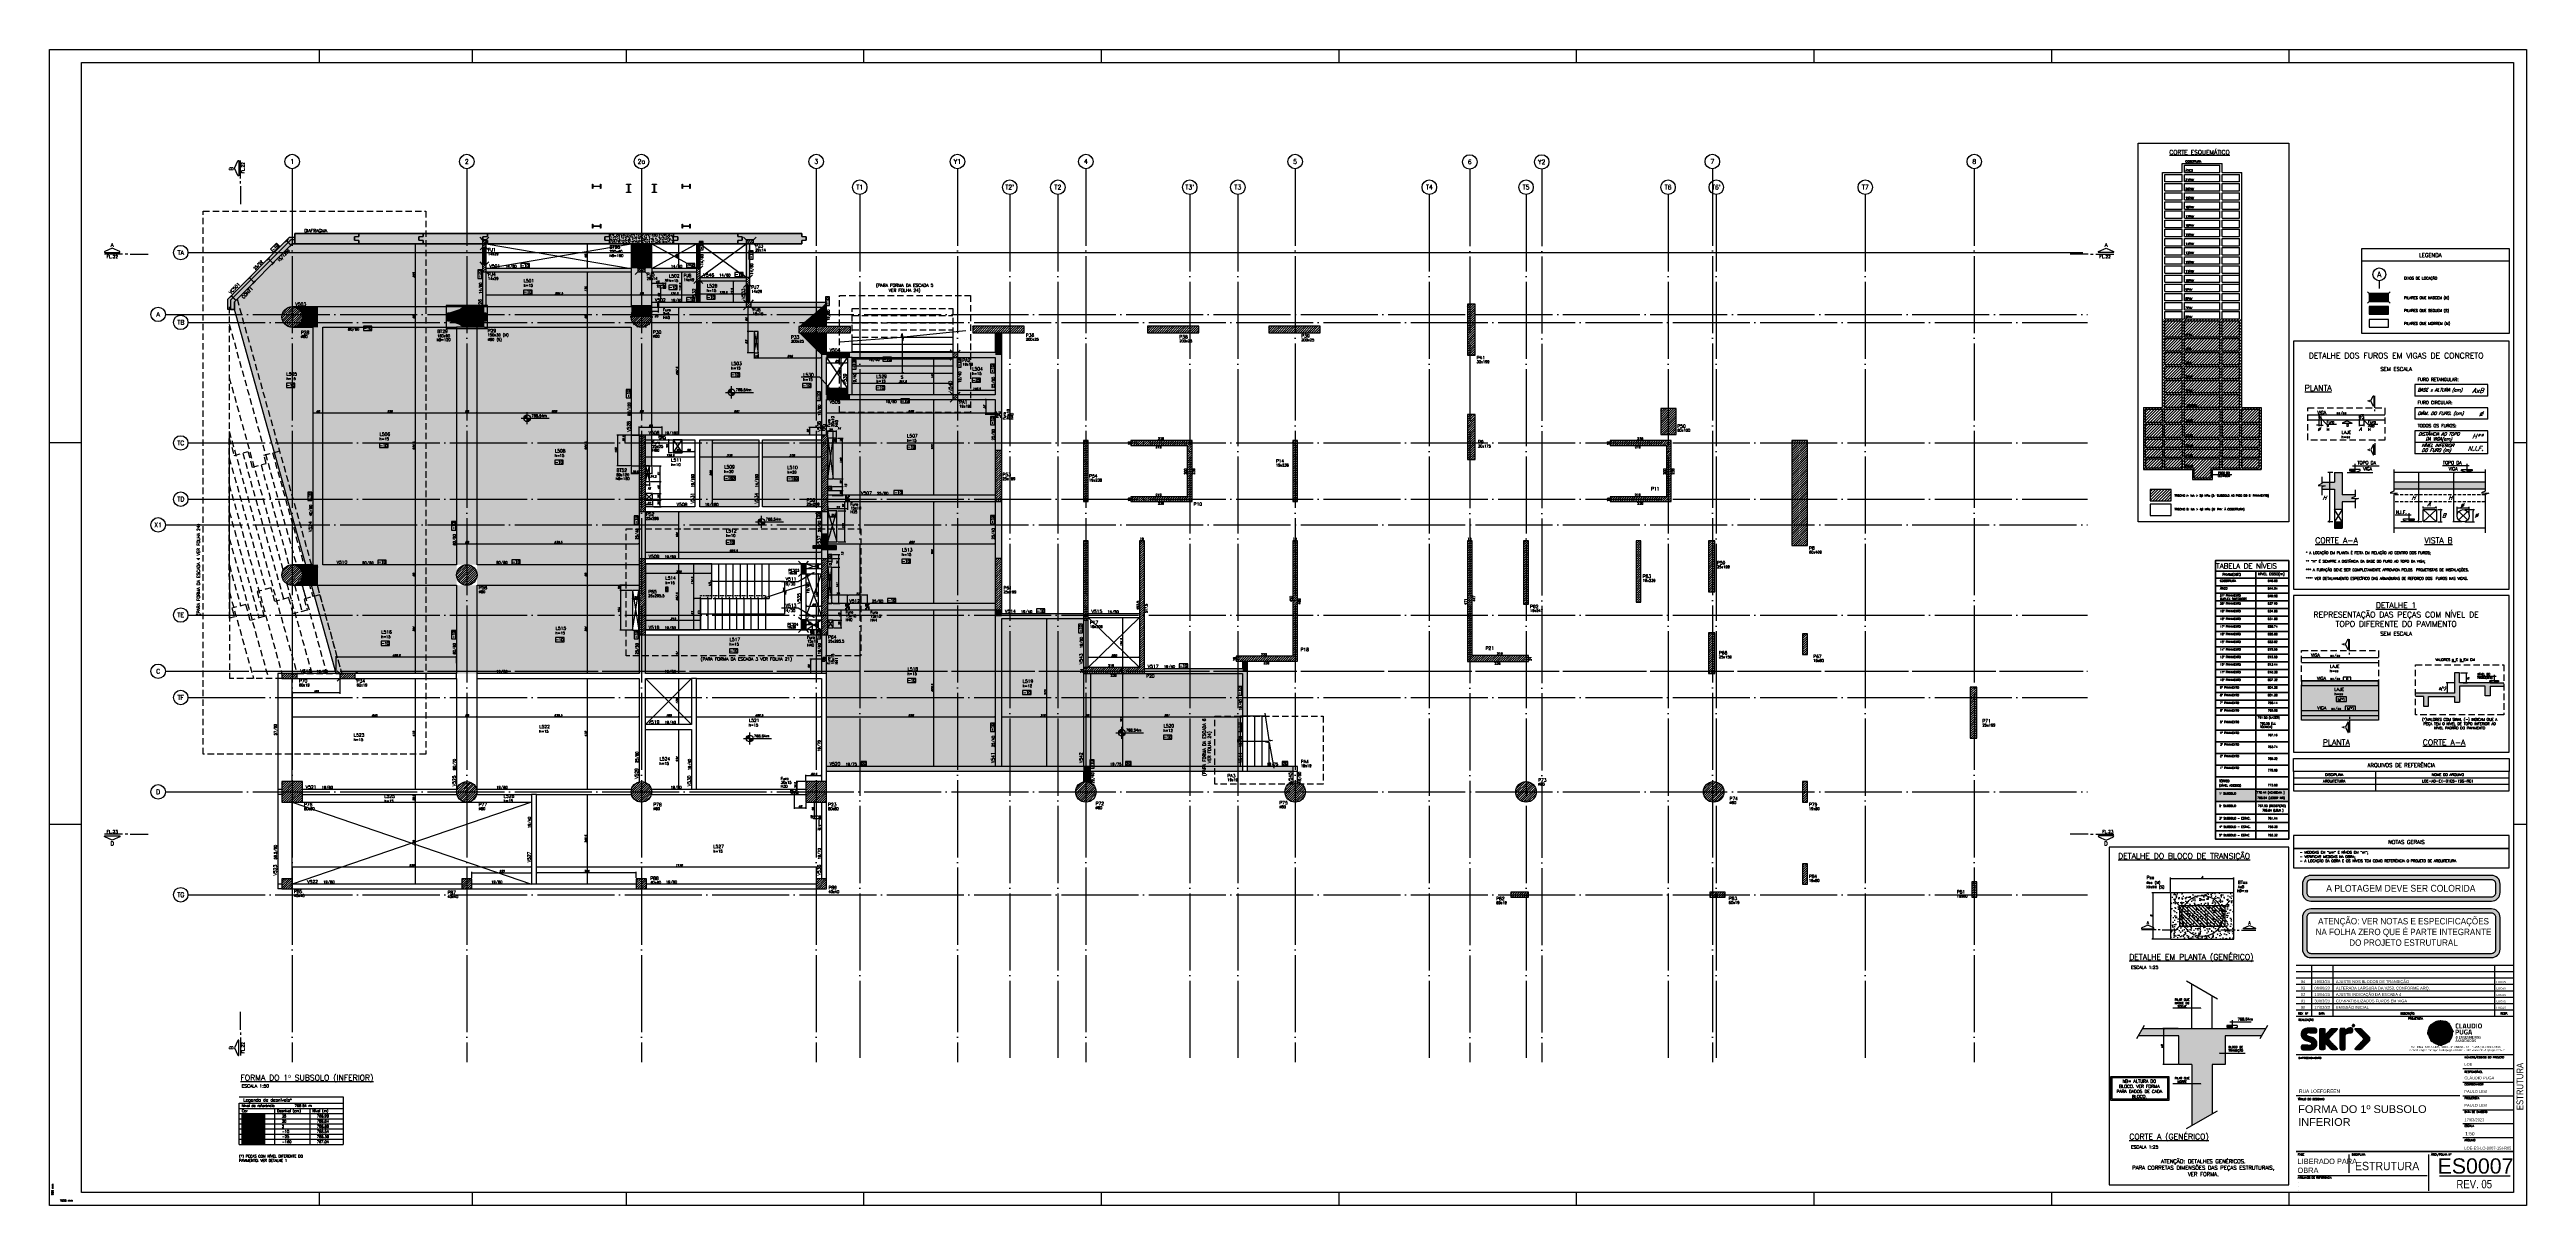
# Model space of a CAD drawing. Header units: millimetres. Extents: x -4245 to 5400, y -2094 to 2406.
import ezdxf
from ezdxf import colors
from ezdxf.entities.mleader import LeaderData, LeaderLine
from ezdxf.enums import TextEntityAlignment as Align
from ezdxf.math import Vec2, Vec3

# ---------------------------------------------------------------- set-up
doc = ezdxf.new("R2010")
doc.units = ezdxf.units.MM
doc.header["$LTSCALE"] = 50
for name, pattern in [('DASHED', [0.75, 0.5, -0.25]), ('EIXO', [6.8, 6, -0.4, 0, -0.4]), ('HIDDEN', [0.375, 0.25, -0.125])]:
    doc.linetypes.add(name, pattern=pattern)
for name, color, linetype in [('6', 6, 'Continuous'), ('AR-TEXTO_REGUA 120_1-200', 4, 'Continuous'), ('CARIMBO', 7, 'Continuous'), ('CB', 7, 'Continuous'), ('F-AUX', 2, 'Continuous'), ('F-AUX-RED', 1, 'Continuous'), ('F-AUX-YELLOW', 2, 'Continuous'), ('F-BLOCOS', 3, 'Continuous'), ('F-BLOCOS-DIM', 2, 'Continuous'), ('F-BLOCOS-HACH', 1, 'Continuous'), ('F-BLOCOS-NOME', 3, 'Continuous'), ('F-CORTE', 4, 'Continuous'), ('F-CORTE-INDICAÇÃO', 4, 'Continuous'), ('F-COTAS', 106, 'Continuous'), ('F-COTAS-FUROS', 50, 'Continuous'), ('F-DESNIVEL-1', 254, 'Continuous'), ('F-DET_LINHA', 1, 'Continuous'), ('F-DET_TEXTO', 3, 'Continuous'), ('F-EIXO', 12, 'EIXO'), ('F-ESC-PROJ', 1, 'Continuous'), ('F-ESCADAS', 2, 'Continuous'), ('F-FURO-PAREDE', 2, 'HIDDEN'), ('F-FURO-PAREDE-TEXTOS', 2, 'Continuous'), ('F-FUROS', 2, 'HIDDEN'), ('F-HACHURA-DET', 1, 'Continuous'), ('F-LAJES', 3, 'Continuous'), ('F-LAJES-DIM', 2, 'Continuous'), ('F-LAJES-NOME', 4, 'Continuous'), ('F-LEADER', 1, 'Continuous'), ('F-LOGO', 7, 'Continuous'), ('F-MARGEM', 1, 'Continuous'), ('F-NÍVEL-PLANTA', 2, 'Continuous'), ('F-NÍVEL-VISTA', 2, 'Continuous'), ('F-PARC-DIM', 2, 'Continuous'), ('F-PARC-NOME', 4, 'Continuous'), ('F-PILARES', 170, 'Continuous'), ('F-PILARES-DIM', 172, 'Continuous'), ('F-PILARES-HACH', 174, 'Continuous'), ('F-PILARES-M', 170, 'Continuous'), ('F-PILARES-N', 170, 'Continuous'), ('F-PILARES-NASCE', 4, 'Continuous'), ('F-PILARES-NOME', 170, 'Continuous'), ('F-PILARES-S', 170, 'Continuous'), ('F-PILARES-V', 170, 'Continuous'), ('F-SOLIDO', 71, 'Continuous'), ('F-SOLIDO-CORTE', 71, 'Continuous'), ('F-SOLIDO-EST', 252, 'Continuous'), ('F-TABELA-NÍVEIS', 1, 'Continuous'), ('F-TEXTO', 6, 'Continuous'), ('F-TEXTO-CYAN', 4, 'Continuous'), ('F-TEXTO-GREEN', 3, 'Continuous'), ('F-TEXTO-MAGENTA', 6, 'Continuous'), ('F-TEXTO-YELLOW', 2, 'Continuous'), ('F-VC', 3, 'Continuous'), ('F-VIGAS', 3, 'Continuous'), ('F-VIGAS-DIM', 2, 'Continuous'), ('F-VIGAS-NOME', 4, 'Continuous'), ('F-VISTA', 2, 'Continuous'), ('F-VÃO', 1, 'Continuous'), ('logo', 10, 'Continuous')]:
    doc.layers.add(name, color=color, linetype=linetype)
for name, color, linetype, lineweight in [('ARQ-ANO-TXT', 2, 'Continuous', 9), ('ARQ-DET', 1, 'Continuous', 9), ('TERRENO', 3, 'Continuous', 30)]:
    doc.layers.add(name, color=color, linetype=linetype, lineweight=lineweight)
for name, color, linetype, true_color in [('F-DESNIVEL-2', 254, 'Continuous', 0xffd1e8), ('F-DESNIVEL-3', 254, 'Continuous', 0xd5c7ff), ('F-DESNIVEL-4', 254, 'Continuous', 0xc3f1b6), ('F-DESNIVEL-5', 141, 'Continuous', 0xadd6ff), ('F-DESNIVEL-6', 254, 'Continuous', 0xffdebd)]:
    doc.layers.add(name, color=color, linetype=linetype, true_color=true_color)
doc.styles.add('100-RL-R080', font='arial.ttf', dxfattribs={"width": 0.9, "height": 20})
doc.styles.add('5385-ARQ-PB-BAS-PLA-TER-TORRE-A-106-TXT$0$R60-75', font='simplex.shx', dxfattribs={"height": 0.1125})
doc.styles.add('8718-AE-BARR-FORM-R09$0$ROMANS', font='simplex.shx', dxfattribs={"oblique": 20})
doc.styles.add('AR-REF', font='arial.ttf')
doc.styles.add('CONT-TITULO', font='arial.ttf')
doc.styles.add('CP-TEXT-INCL', font='simplex.shx', dxfattribs={"oblique": 20})
doc.styles.add('CP-TEXTO', font='simplex.shx')
doc.styles.add('Graphite Light Narrow', font='')
doc.styles.add('MCP', font='simplex.shx')
doc.styles.add('NFOLHA', font='ARIALN.TTF')
doc.styles.add('REGUA-120-esc1_200', font='simplex.shx', dxfattribs={"height": 0.6})
doc.styles.add('ROMANS', font='simplex.shx')
doc.styles.get("Standard").update_dxf_attribs({"font": 'txt.shx'})
doc.styles.add('STYLE3', font='simplex.shx')
doc.styles.add('TITULO DESENHO', font='arial.ttf', dxfattribs={"width": 1.02})
doc.styles.get('Graphite Light Narrow').set_extended_font_data('Graphite Light Narrow')
doc.dimstyles.new('CP-COTAS-50', dxfattribs={"dimscale": 0.64, "dimtxt": 12.5, "dimasz": 5, "dimexe": 5, "dimexo": 5, "dimgap": 2.5, "dimtad": 1, "dimdec": 1, "dimdsep": 46, "dimtxsty": 'CP-TEXT-INCL', "dimblk1": 'DOT', "dimblk2": 'DOT', "dimsah": 1, "dimcen": 9, "dimclrd": 256, "dimclre": 256, "dimclrt": 256, "dimadec": 0, "dimazin": 0, "dimtfac": 1, "dimtdec": 1, "dimtmove": 2, "dimatfit": 3, "dimldrblk": 'DOT', "dimfxl": 5, "dimtolj": 1, "dimarcsym": 0})
doc.dimstyles.new('CP-COTAS-75', dxfattribs={"dimscale": 0.8, "dimtxt": 18.75, "dimasz": 7.5, "dimexe": 7.5, "dimexo": 7.5, "dimgap": 3.75, "dimtad": 1, "dimdsep": 46, "dimtxsty": 'CP-TEXT-INCL', "dimblk1": 'DOT', "dimblk2": 'DOT', "dimsah": 1, "dimcen": 13.5, "dimclrd": 256, "dimclre": 256, "dimclrt": 256, "dimadec": 0, "dimazin": 0, "dimtfac": 1, "dimtofl": 0, "dimtmove": 2, "dimatfit": 3, "dimldrblk": 'DOT', "dimfxl": 7.5, "dimtolj": 1, "dimarcsym": 0})
pattern_1 = [(45, (0, 5000), (-4.4194174, 4.4194174), [])]
pattern_2 = [(45, (10349.7697, 2219.9494), (-1.767767, 1.767767), [])]

# ---------------------------------------------------------------- blocks, each defined once
blk = doc.blocks.new('A0-4L_900')
at = {"layer": 'F-MARGEM', "color": 2}
for p, q in [((21, 90), (21, 89)), ((32.95, 89), (32.95, 90)), ((44.9, 90), (44.9, 89)), ((63.4, 90), (63.4, 89)), ((81.9, 90), (81.9, 89)), ((100.4, 90), (100.4, 89)), ((118.9, 90), (118.9, 89)), ((137.4, 90), (137.4, 89)), ((155.9, 90), (155.9, 89)), ((174.4, 90), (174.4, 89)), ((0, 59.4), (2.5, 59.4)), ((191.9, 59.4), (192.9, 59.4)), ((0, 29.7), (2.5, 29.7)), ((191.9, 29.7), (192.9, 29.7)), ((21, 1), (21, 0)), ((32.95, 0), (32.95, 1)), ((44.9, 1), (44.9, 0)), ((63.4, 1), (63.4, 0)), ((81.9, 1), (81.9, 0)), ((100.4, 1), (100.4, 0)), ((118.9, 1), (118.9, 0)), ((137.4, 1), (137.4, 0)), ((155.9, 1), (155.9, 0)), ((174.4, 1), (174.4, 0))]:
    blk.add_line(p, q, dxfattribs=at)
blk.add_lwpolyline([(0, 0), (0, 90), (192.9, 90), (192.9, 0)], close=True, dxfattribs=at)
at = {"layer": 'F-MARGEM', "color": 7}
blk.add_lwpolyline([(2.5, 89), (191.9, 89), (191.9, 1), (2.5, 1)], close=True, dxfattribs=at)
at = {"layer": 'F-MARGEM', "color": 1, "style": 'ROMANS'}
blk.add_text('900 mm', height=0.152, rotation=90, dxfattribs=at).set_placement((0.3, 0.8))
blk.add_text('1929 mm', height=0.152, dxfattribs=at).set_placement((0.8, 0.3))
blk = doc.blocks.new('A$C037E4E7A')
h = blk.add_hatch(color=253)
h.dxf.hatch_style = 1
h.paths.add_polyline_path([(285.3, 195.3), (0, 195.3), (0, 146.9), (285.3, 146.9)])
at = {"layer": 'ARQ-DET', "lineweight": 50}
for p, q in [((285.3, 1086), (285.3, 0)), ((0, 1017.2), (285.3, 1017.2)), ((0, 987.5), (285.3, 987.5)), ((156.2, 1044.3), (156.2, 0)), ((0, 957.8), (285.3, 957.8)), ((0, 928.1), (285.3, 928.1)), ((0, 898.4), (285.3, 898.4)), ((0, 868.8), (285.3, 868.8)), ((0, 839.1), (285.3, 839.1)), ((0, 809.4), (285.3, 809.4)), ((0, 779.7), (285.3, 779.7)), ((0, 750), (285.3, 750)), ((0, 720.3), (285.3, 720.3)), ((0, 690.6), (285.3, 690.6)), ((0, 660.9), (285.3, 660.9)), ((0, 631.3), (285.3, 631.3)), ((0, 601.6), (285.3, 601.6)), ((0, 571.9), (285.3, 571.9)), ((0, 542.2), (285.3, 542.2)), ((0, 512.5), (285.3, 512.5)), ((0, 482.8), (285.3, 482.8)), ((0, 425), (285.3, 425)), ((0, 379.7), (285.3, 379.7)), ((0, 334.4), (285.3, 334.4)), ((0, 289.1), (285.3, 289.1)), ((0, 243.7), (285.3, 243.7)), ((0, 195.3), (285.3, 195.3)), ((0, 146.9), (285.3, 146.9)), ((0, 98.4), (285.3, 98.4)), ((0, 65.6), (285.3, 65.6)), ((0, 32.8), (285.3, 32.8)), ((0, 0), (285.3, 0))]:
    blk.add_line(p, q, dxfattribs=at)
at = {"layer": 'ARQ-DET', "lineweight": 70}
blk.add_line((0, 1044.3), (285.3, 1044.3), dxfattribs=at)
at = {"layer": 'ARQ-DET', "lineweight": 50}
blk.add_lwpolyline([(285.3, 0), (0, 0), (0, 1086), (285.3, 1086)], dxfattribs=at)
at = {"layer": 'ARQ-ANO-TXT', "color": 4, "lineweight": 20, "insert": (2.2, 1074.2), "char_height": 20, "width": 545.423, "attachment_point": 1, "style": 'ROMANS'}
blk.add_mtext('TABELA DE NÍVEIS ', dxfattribs=at)
at = {"layer": 'ARQ-ANO-TXT', "color": 4, "char_height": 10, "attachment_point": 1, "style": 'ROMANS'}
for s, insert, width in [('PAVIMENTO', (26.6, 1035.9), 124.262), ('NÍVEL OSSO(m)', (165.1, 1038.1), 127.869)]:
    blk.add_mtext(s, dxfattribs=dict(at, insert=insert, width=width))
at = {"layer": 'F-AUX', "char_height": 8, "attachment_point": 1, "style": 'ROMANS'}
for s, insert, width in [('ÁTICO', (16.9, 981), 43.291), ('COBERTURA', (16.9, 1010.7), 88.586), ('846.69', (203.2, 1010.7), 44.093), ('844.04', (203.2, 981), 44.093), ('21° PAVIMENTO', (16.9, 953), 110.633), ('20° PAVIMENTO', (16.9, 921.6), 110.633), ('DUPLEX (INFERIOR)', (16.9, 940.1), 139.329), ('19° PAVIMENTO', (16.9, 891.9), 110.633), ('840.98', (203.2, 951.3), 44.093), ('837.92', (203.2, 921.6), 44.093), ('834.86', (203.2, 891.9), 44.093), ('18° PAVIMENTO', (16.9, 862.2), 110.633), ('17° PAVIMENTO', (16.9, 832.6), 110.633), ('16° PAVIMENTO', (16.9, 802.9), 110.633), ('15° PAVIMENTO', (16.9, 773.2), 110.633), ('831.80', (203.2, 862.2), 44.093), ('828.74', (203.2, 832.6), 44.093), ('825.68', (203.2, 802.9), 44.093), ('822.62', (203.2, 773.2), 44.093), ('14° PAVIMENTO', (16.9, 743.5), 110.633), ('13° PAVIMENTO', (16.9, 713.8), 110.633), ('12° PAVIMENTO', (16.9, 684.1), 110.633), ('819.56', (203.2, 743.5), 44.093), ('816.50', (203.2, 713.8), 44.093), ('813.44', (203.2, 684.1), 44.093), ('9° PAVIMENTO', (16.9, 595.1), 102.616), ('11° PAVIMENTO', (16.9, 654.4), 110.633), ('10° PAVIMENTO', (16.9, 624.7), 110.633), ('810.38', (203.2, 654.4), 44.093), ('807.32', (203.2, 624.7), 44.093), ('804.26', (203.2, 595.1), 44.093), ('8° PAVIMENTO', (16.9, 565.4), 102.616), ('7° PAVIMENTO', (16.9, 535.7), 102.616), ('6° PAVIMENTO', (16.9, 506), 102.616), ('801.20', (203.2, 565.4), 44.093), ('798.14', (203.2, 535.7), 44.093), ('795.08', (203.2, 506), 44.093), ('5° PAVIMENTO', (16.9, 460.7), 102.616), ('4° PAVIMENTO', (16.9, 418.5), 102.616), ('791.50 (LAZER)', (163.8, 477.9), 196.167), ('790.58 (LJ. TÉCNICA)', (172.7, 454.9), 92.185), ('787.16', (203.2, 410), 44.093), ('3° PAVIMENTO', (16.9, 373.2), 102.616), ('2° PAVIMENTO', (16.9, 327.9), 102.616), ('783.74', (203.2, 364.1), 44.093), ('780.32', (203.2, 318), 44.093), ('TÉRREO ', (13.8, 231), 62.932), ('(NÍVEL ACESSO)', (13.8, 213.8), 114.24), ('1° PAVIMENTO', (16.9, 282.6), 102.616), ('776.90 ', (203.2, 272.7), 48.101), ('773.50', (203.2, 214.9), 44.093), ('2º SUBSOLO', (13.8, 134.1), 85.781), ('1º SUBSOLO', (13.8, 182.6), 85.781), ('770.44 (ACADEMIA )', (159.9, 186.2), 177.647), ('768.64 (LOBBY NR)', (162.5, 165.4), 129.473), ('767.20 (RECEPÇÃO)', (164.8, 134.1), 137.089), ('765.04 (LOJA )', (181.3, 116.9), 97.405), ('3° SUBSOLO - ESTAC.', (13.8, 85.7), 151.92), ('4° SUBSOLO - ESTAC.', (13.8, 52.9), 151.92), ('5° SUBSOLO - ESTAC', (13.8, 20.1), 147.911), ('761.44', (203.2, 85.7), 44.093), ('758.38', (203.2, 52.9), 44.093), ('755.32', (203.2, 20.1), 44.093)]:
    blk.add_mtext(s, dxfattribs=dict(at, insert=insert, width=width))
blk = doc.blocks.new('NOTA INICIAL - EST. - CP')
at = {"layer": 'F-HACHURA-DET'}
h = blk.add_hatch(color=253, dxfattribs=at)
h.paths.add_polyline_path([(2188.1, 1658), (2188.1, 1691.3, 0.414214), (2154.8, 1724.7), (1451.5, 1724.7, 0.414214), (1418.1, 1691.3), (1418.1, 1658, 0.414214), (1451.5, 1624.7), (2154.8, 1624.7, 0.414214)], flags=17)
h.paths.add_polyline_path([(2154.8, 1641.3), (1451.5, 1641.3, -0.414214), (1434.8, 1658), (1434.8, 1691.3, -0.414214), (1451.5, 1708), (2154.8, 1708, -0.414214), (2171.5, 1691.3), (2171.5, 1658, -0.414214)], flags=16)
h.paths.add_polyline_path([(1503.9, 1654), (2099, 1654), (2099, 1695.4), (1503.9, 1695.4)], flags=8)
h = blk.add_hatch(color=253, dxfattribs=at)
h.paths.add_polyline_path([(2188.1, 1561.3, 0.414214), (2154.8, 1594.7), (1451.5, 1594.7, 0.414214), (1418.1, 1561.3), (1418.1, 1438, 0.414214), (1451.5, 1404.7), (2154.8, 1404.7, 0.414214), (2188.1, 1438)], flags=17)
h.paths.add_polyline_path([(2171.5, 1438, -0.414214), (2154.8, 1421.3), (1451.5, 1421.3, -0.414214), (1434.8, 1438), (1434.8, 1561.3, -0.414214), (1451.5, 1578), (2154.8, 1578, -0.414214), (2171.5, 1561.3)], flags=16)
h.paths.add_polyline_path([(1463, 1430.9), (2160.1, 1430.9), (2160.1, 1572.5), (1463, 1572.5)], flags=8)
at = {"layer": 'F-DET_LINHA'}
for points in [[(1451.5, 1624.7), (2154.8, 1624.7, 0.414214), (2188.1, 1658), (2188.1, 1691.3, 0.414214), (2154.8, 1724.7), (1451.5, 1724.7, 0.414214), (1418.1, 1691.3), (1418.1, 1658, 0.414214)], [(1451.5, 1641.3), (2154.8, 1641.3, 0.414214), (2171.5, 1658), (2171.5, 1691.3, 0.414214), (2154.8, 1708), (1451.5, 1708, 0.414214), (1434.8, 1691.3), (1434.8, 1658, 0.414214)], [(1451.5, 1404.7), (2154.8, 1404.7, 0.414214), (2188.1, 1438), (2188.1, 1561.3, 0.414214), (2154.8, 1594.7), (1451.5, 1594.7, 0.414214), (1418.1, 1561.3), (1418.1, 1438, 0.414214)], [(1451.5, 1421.3), (2154.8, 1421.3, 0.414214), (2171.5, 1438), (2171.5, 1561.3, 0.414214), (2154.8, 1578), (1451.5, 1578, 0.414214), (1434.8, 1561.3), (1434.8, 1438, 0.414214)]]:
    blk.add_lwpolyline(points, format="xyb", close=True, dxfattribs=at)
at = {"layer": 'F-TEXTO-CYAN', "style": '100-RL-R080', "width": 0.9}
blk.add_text('A PLOTAGEM DEVE SER COLORIDA', height=26.667, dxfattribs=at).set_placement((1801.5, 1674.7), align=Align.MIDDLE_CENTER)
at = {"layer": 'F-TEXTO-CYAN', "insert": (1811.9, 1504.7), "char_height": 25, "attachment_point": 5, "style": '100-RL-R080'}
blk.add_mtext_dynamic_manual_height_columns('ATENÇÃO: VER NOTAS E ESPECIFICAÇÕES NA FOLHA ZERO QUE É PARTE INTEGRANTE DO PROJETO ESTRUTURAL', width=693.613, gutter_width=12.5, heights=[137], dxfattribs=at)
blk = doc.blocks.new('*U9')
at = {"layer": 'F-LAJES-DIM', "color": 1}
blk.add_lwpolyline([(0, 0), (40, 0), (40, 18), (0, 18)], close=True, dxfattribs=at)
at = {"layer": 'F-LAJES-DIM', "style": 'MCP'}
blk.add_attdef('DIM', text='', height=10, dxfattribs=at).set_placement((20, 8), align=Align.MIDDLE_CENTER)
blk = doc.blocks.new('*U10')
at = {"layer": 'F-LAJES-DIM', "color": 1}
blk.add_lwpolyline([(0, 0), (29.4, 0), (29.4, 13), (0, 13)], close=True, dxfattribs=at)
at = {"layer": 'F-LAJES-DIM', "style": 'MCP'}
blk.add_attdef('DIM', text='', height=10, dxfattribs=at).set_placement((14.7, 8), align=Align.MIDDLE_CENTER)
blk = doc.blocks.new('_DOT')
at = {"color": 0, "linetype": 'ByBlock'}
blk.add_line((-0.5, 0), (-1, 0), dxfattribs=at)
at = {"color": 0, "linetype": 'ByBlock', "const_width": 0.5}
blk.add_lwpolyline([(-0.25, 0, 1), (0.25, 0, 1)], format="xyb", close=True, dxfattribs=at)
blk = doc.blocks.new('*U11')
at = {"layer": 'F-LAJES-DIM', "color": 1}
blk.add_lwpolyline([(0, 0), (40.2, 0), (40.2, 18), (0, 18)], close=True, dxfattribs=at)
at = {"layer": 'F-LAJES-DIM', "style": 'MCP'}
blk.add_attdef('DIM', text='', height=10, dxfattribs=at).set_placement((20.1, 8), align=Align.MIDDLE_CENTER)
blk = doc.blocks.new('*D12')
at = {"layer": 'DEFPOINTS', "color": 0, "transparency": 16777216}
for p in [(4998.1, 614.6), (5049.2, 621.1), (5049.2, 614.6)]:
    blk.add_point(p, dxfattribs=at)
at = {"layer": 'F-COTAS', "lineweight": -2, "transparency": 16777216}
for p, q in [((4998.1, 620.6), (4998.1, 627.1)), ((5004.1, 621.1), (5043.2, 621.1)), ((5049.2, 620.6), (5049.2, 627.1))]:
    blk.add_line(p, q, dxfattribs=at)
at = {"layer": 'F-COTAS', "lineweight": -2, "transparency": 16777216, "xscale": 6, "yscale": 6, "zscale": 6, "rotation": 180}
blk.add_blockref('_DOT', (4998.1, 621.1), dxfattribs=at)
at = {"layer": 'F-COTAS', "lineweight": -2, "transparency": 16777216, "xscale": 6, "yscale": 6, "zscale": 6}
blk.add_blockref('_DOT', (5049.2, 621.1), dxfattribs=at)
blk = doc.blocks.new('*D13')
at = {"layer": 'DEFPOINTS', "color": 0, "transparency": 16777216}
for p in [(4998.1, 759.4), (4980.3, 566.8), (4998.1, 566.8)]:
    blk.add_point(p, dxfattribs=at)
at = {"layer": 'F-COTAS', "lineweight": -2, "transparency": 16777216}
for p, q in [((4992.1, 759.4), (4974.3, 759.4)), ((4980.3, 753.4), (4980.3, 572.8)), ((4992.1, 566.8), (4974.3, 566.8))]:
    blk.add_line(p, q, dxfattribs=at)
at = {"layer": 'F-COTAS', "lineweight": -2, "transparency": 16777216, "xscale": 6, "yscale": 6, "zscale": 6}
for p, rotation in [((4980.3, 759.4), 90), ((4980.3, 566.8), 270)]:
    blk.add_blockref('_DOT', p, dxfattribs=dict(at, rotation=rotation))
blk = doc.blocks.new('*D14')
at = {"layer": 'DEFPOINTS', "color": 0, "transparency": 16777216}
for p in [(5049.2, 614.6), (5066.2, 614.6), (5049.2, 566.8)]:
    blk.add_point(p, dxfattribs=at)
at = {"layer": 'F-COTAS', "lineweight": -2, "transparency": 16777216}
for p, q in [((5055.2, 614.6), (5072.2, 614.6)), ((5066.2, 572.8), (5066.2, 608.6)), ((5055.2, 566.8), (5072.2, 566.8))]:
    blk.add_line(p, q, dxfattribs=at)
at = {"layer": 'F-COTAS', "lineweight": -2, "transparency": 16777216, "xscale": 6, "yscale": 6, "zscale": 6}
for p, rotation in [((5066.2, 614.6), 90), ((5066.2, 566.8), 270)]:
    blk.add_blockref('_DOT', p, dxfattribs=dict(at, rotation=rotation))
blk = doc.blocks.new('*D15')
at = {"layer": 'DEFPOINTS', "color": 0, "transparency": 16777216}
for p in [(4652.6, 759.4), (4633.2, 566.8), (4652.6, 566.8)]:
    blk.add_point(p, dxfattribs=at)
at = {"layer": 'F-COTAS', "lineweight": -2, "transparency": 16777216}
for p, q in [((4646.6, 759.4), (4627.2, 759.4)), ((4633.2, 753.4), (4633.2, 572.8)), ((4646.6, 566.8), (4627.2, 566.8))]:
    blk.add_line(p, q, dxfattribs=at)
at = {"layer": 'F-COTAS', "lineweight": -2, "transparency": 16777216, "xscale": 6, "yscale": 6, "zscale": 6}
for p, rotation in [((4633.2, 759.4), 90), ((4633.2, 566.8), 270)]:
    blk.add_blockref('_DOT', p, dxfattribs=dict(at, rotation=rotation))
blk = doc.blocks.new('*D16')
at = {"layer": 'DEFPOINTS', "color": 0, "transparency": 16777216}
for p in [(5153.7, 614.6), (5192.4, 614.6), (5153.7, 566.8)]:
    blk.add_point(p, dxfattribs=at)
at = {"layer": 'F-COTAS', "lineweight": -2, "transparency": 16777216}
for p, q in [((5159.7, 614.6), (5198.4, 614.6)), ((5192.4, 572.8), (5192.4, 608.6)), ((5159.7, 566.8), (5198.4, 566.8))]:
    blk.add_line(p, q, dxfattribs=at)
at = {"layer": 'F-COTAS', "lineweight": -2, "transparency": 16777216, "xscale": 6, "yscale": 6, "zscale": 6}
for p, rotation in [((5192.4, 614.6), 90), ((5192.4, 566.8), 270)]:
    blk.add_blockref('_DOT', p, dxfattribs=dict(at, rotation=rotation))
blk = doc.blocks.new('*U37')
at = {"layer": 'F-LAJES-DIM', "color": 1}
blk.add_lwpolyline([(0, 0), (33, 0), (33, 16), (0, 16)], close=True, dxfattribs=at)
at = {"layer": 'F-LAJES-DIM', "style": 'MCP'}
blk.add_attdef('DIM', text='', height=10, dxfattribs=at).set_placement((16.5, 8), align=Align.MIDDLE_CENTER)
blk = doc.blocks.new('*U38')
at = {"layer": 'F-LAJES-DIM', "color": 1}
blk.add_lwpolyline([(0, 0), (33, 0), (33, 16), (0, 16)], close=True, dxfattribs=at)
at = {"layer": 'F-LAJES-DIM', "style": 'MCP'}
blk.add_attdef('DIM', text='', height=10, dxfattribs=at).set_placement((16.5, 8), align=Align.MIDDLE_CENTER)
blk = doc.blocks.new('*U39')
at = {"layer": 'F-LAJES-DIM', "color": 1}
blk.add_lwpolyline([(0, 0), (33, 0), (33, 16), (0, 16)], close=True, dxfattribs=at)
at = {"layer": 'F-LAJES-DIM', "style": 'MCP'}
blk.add_attdef('DIM', text='', height=10, dxfattribs=at).set_placement((16.5, 8), align=Align.MIDDLE_CENTER)
blk = doc.blocks.new('*U40')
at = {"layer": 'F-LAJES-DIM', "color": 1}
blk.add_lwpolyline([(0, 0), (33, 0), (33, 16), (0, 16)], close=True, dxfattribs=at)
at = {"layer": 'F-LAJES-DIM', "style": 'MCP'}
blk.add_attdef('DIM', text='', height=10, dxfattribs=at).set_placement((16.5, 8), align=Align.MIDDLE_CENTER)
blk = doc.blocks.new('*U41')
at = {"layer": 'F-LAJES-DIM', "color": 1}
blk.add_lwpolyline([(0, 0), (33, 0), (33, 16), (0, 16)], close=True, dxfattribs=at)
at = {"layer": 'F-LAJES-DIM', "style": 'MCP'}
blk.add_attdef('DIM', text='', height=10, dxfattribs=at).set_placement((16.5, 8), align=Align.MIDDLE_CENTER)
blk = doc.blocks.new('*U42')
at = {"layer": 'F-LAJES-DIM', "color": 1}
blk.add_lwpolyline([(0, 0), (33, 0), (33, 16), (0, 16)], close=True, dxfattribs=at)
at = {"layer": 'F-LAJES-DIM', "style": 'MCP'}
blk.add_attdef('DIM', text='', height=10, dxfattribs=at).set_placement((16.5, 8), align=Align.MIDDLE_CENTER)
blk = doc.blocks.new('*U43')
at = {"layer": 'F-LAJES-DIM', "color": 1}
blk.add_lwpolyline([(0, 0), (33, 0), (33, 16), (0, 16)], close=True, dxfattribs=at)
at = {"layer": 'F-LAJES-DIM', "style": 'MCP'}
blk.add_attdef('DIM', text='', height=10, dxfattribs=at).set_placement((16.5, 8), align=Align.MIDDLE_CENTER)
blk = doc.blocks.new('*U44')
at = {"layer": 'F-LAJES-DIM', "color": 1}
blk.add_lwpolyline([(0, 0), (33, 0), (33, 16), (0, 16)], close=True, dxfattribs=at)
at = {"layer": 'F-LAJES-DIM', "style": 'MCP'}
blk.add_attdef('DIM', text='', height=10, dxfattribs=at).set_placement((16.5, 8), align=Align.MIDDLE_CENTER)
blk = doc.blocks.new('*U45')
at = {"layer": 'F-LAJES-DIM', "color": 1}
blk.add_lwpolyline([(0, 0), (33, 0), (33, 16), (0, 16)], close=True, dxfattribs=at)
at = {"layer": 'F-LAJES-DIM', "style": 'MCP'}
blk.add_attdef('DIM', text='', height=10, dxfattribs=at).set_placement((16.5, 8), align=Align.MIDDLE_CENTER)
blk = doc.blocks.new('*U46')
at = {"layer": 'F-LAJES-DIM', "color": 1}
blk.add_lwpolyline([(0, 0), (11, 0), (11, 16), (0, 16)], close=True, dxfattribs=at)
at = {"layer": 'F-LAJES-DIM', "style": 'MCP'}
blk.add_attdef('DIM', text='', height=10, dxfattribs=at).set_placement((5.5, 8), align=Align.MIDDLE_CENTER)
blk = doc.blocks.new('*U47')
at = {"layer": 'F-LAJES-DIM', "color": 1}
blk.add_lwpolyline([(0, 0), (33, 0), (33, 16), (0, 16)], close=True, dxfattribs=at)
at = {"layer": 'F-LAJES-DIM', "style": 'MCP'}
blk.add_attdef('DIM', text='', height=10, dxfattribs=at).set_placement((16.5, 8), align=Align.MIDDLE_CENTER)
blk = doc.blocks.new('*U48')
at = {"layer": 'F-LAJES-DIM', "color": 1}
blk.add_lwpolyline([(0, 0), (33, 0), (33, 16), (0, 16)], close=True, dxfattribs=at)
at = {"layer": 'F-LAJES-DIM', "style": 'MCP'}
blk.add_attdef('DIM', text='', height=10, dxfattribs=at).set_placement((16.5, 8), align=Align.MIDDLE_CENTER)
blk = doc.blocks.new('*U49')
at = {"layer": 'F-LAJES-DIM', "color": 1}
blk.add_lwpolyline([(0, 0), (44, 0), (44, 16), (0, 16)], close=True, dxfattribs=at)
at = {"layer": 'F-LAJES-DIM', "style": 'MCP'}
blk.add_attdef('DIM', text='', height=10, dxfattribs=at).set_placement((22, 8), align=Align.MIDDLE_CENTER)
blk = doc.blocks.new('*U50')
at = {"layer": 'F-LAJES-DIM', "color": 1}
blk.add_lwpolyline([(0, 0), (44, 0), (44, 16), (0, 16)], close=True, dxfattribs=at)
at = {"layer": 'F-LAJES-DIM', "style": 'MCP'}
blk.add_attdef('DIM', text='', height=10, dxfattribs=at).set_placement((22, 8), align=Align.MIDDLE_CENTER)
blk = doc.blocks.new('*U51')
at = {"layer": 'F-LAJES-DIM', "color": 1}
blk.add_lwpolyline([(0, 0), (33, 0), (33, 16), (0, 16)], close=True, dxfattribs=at)
at = {"layer": 'F-LAJES-DIM', "style": 'MCP'}
blk.add_attdef('DIM', text='', height=10, dxfattribs=at).set_placement((16.5, 8), align=Align.MIDDLE_CENTER)
blk = doc.blocks.new('*U52')
at = {"layer": 'F-LAJES-DIM', "color": 1}
blk.add_lwpolyline([(0, 0), (33, 0), (33, 16), (0, 16)], close=True, dxfattribs=at)
at = {"layer": 'F-LAJES-DIM', "style": 'MCP'}
blk.add_attdef('DIM', text='', height=10, dxfattribs=at).set_placement((16.5, 8), align=Align.MIDDLE_CENTER)
blk = doc.blocks.new('*U53')
at = {"layer": 'F-LAJES-DIM', "color": 1}
blk.add_lwpolyline([(0, 0), (33, 0), (33, 16), (0, 16)], close=True, dxfattribs=at)
at = {"layer": 'F-LAJES-DIM', "style": 'MCP'}
blk.add_attdef('DIM', text='', height=10, dxfattribs=at).set_placement((16.5, 8), align=Align.MIDDLE_CENTER)
blk = doc.blocks.new('*U54')
at = {"layer": 'F-LAJES-DIM', "color": 1}
blk.add_lwpolyline([(0, 0), (33, 0), (33, 16), (0, 16)], close=True, dxfattribs=at)
at = {"layer": 'F-LAJES-DIM', "style": 'MCP'}
blk.add_attdef('DIM', text='', height=10, dxfattribs=at).set_placement((16.5, 8), align=Align.MIDDLE_CENTER)
blk = doc.blocks.new('*U55')
at = {"layer": 'F-LAJES-DIM', "color": 1}
blk.add_lwpolyline([(0, 0), (33, 0), (33, 16), (0, 16)], close=True, dxfattribs=at)
at = {"layer": 'F-LAJES-DIM', "style": 'MCP'}
blk.add_attdef('DIM', text='', height=10, dxfattribs=at).set_placement((16.5, 8), align=Align.MIDDLE_CENTER)
blk = doc.blocks.new('*U18')
at = {"layer": 'F-VIGAS-DIM', "color": 1}
blk.add_lwpolyline([(0, 0), (33, 0), (33, 16), (0, 16)], close=True, dxfattribs=at)
at = {"layer": 'F-VIGAS-DIM', "style": 'MCP'}
blk.add_attdef('DIM', text='', height=10, dxfattribs=at).set_placement((16.5, 8), align=Align.MIDDLE_CENTER)
blk = doc.blocks.new('*U19')
at = {"layer": 'F-VIGAS-DIM', "color": 1}
blk.add_lwpolyline([(0, 0), (22, 0), (22, 16), (0, 16)], close=True, dxfattribs=at)
at = {"layer": 'F-VIGAS-DIM', "style": 'MCP'}
blk.add_attdef('DIM', text='', height=10, dxfattribs=at).set_placement((11, 8), align=Align.MIDDLE_CENTER)
blk = doc.blocks.new('Nível - Planta')
at = {"layer": 'F-NÍVEL-PLANTA'}
h = blk.add_hatch(color=71, dxfattribs=at)
h.paths.add_polyline_path([(0, 0), (0, 0.26, 0.414214), (-0.26, 0)])
h.paths.add_polyline_path([(0.26, 0), (0, 0), (0, -0.26, 0.414214)])
for p, q in [((-0.47, 0), (1.7, 0)), ((0, -0.47), (0, 0.47))]:
    blk.add_line(p, q, dxfattribs=at)
blk.add_circle((0, 0), 0.26, dxfattribs=at)
at = {"layer": 'F-TEXTO', "color": 3, "style": 'MCP'}
blk.add_attdef('NÍVEL', (0.33, 0.1), '', height=0.2, dxfattribs=at)
blk = doc.blocks.new('*U23')
at = {"layer": 'F-EIXO'}
blk.add_line((0, 0), (7397, 0), dxfattribs=at)
at = {"layer": 'F-EIXO', "color": 2, "linetype": 'Continuous'}
blk.add_circle((-28.2072, 0), 28.2072, dxfattribs=at)
at = {"layer": 'F-TEXTO', "style": 'ROMANS'}
blk.add_attdef('EIXO', text='', height=17.5, dxfattribs=at).set_placement((-28.2072, 0), align=Align.MIDDLE_CENTER)
blk = doc.blocks.new('*U29')
at = {"layer": 'F-EIXO'}
blk.add_line((0, 0), (7484.954, 0), dxfattribs=at)
at = {"layer": 'F-EIXO', "color": 2, "linetype": 'Continuous'}
blk.add_circle((-28.2072, 0), 28.2072, dxfattribs=at)
at = {"layer": 'F-TEXTO', "style": 'ROMANS'}
blk.add_attdef('EIXO', text='', height=17.5, dxfattribs=at).set_placement((-28.2072, 0), align=Align.MIDDLE_CENTER)
blk = doc.blocks.new('*U31')
at = {"layer": 'F-EIXO'}
blk.add_line((0, 0), (0, -3377.9), dxfattribs=at)
at = {"layer": 'F-EIXO', "color": 2, "linetype": 'Continuous'}
blk.add_circle((0, 28.2), 28.2, dxfattribs=at)
at = {"layer": 'F-TEXTO', "style": 'ROMANS'}
blk.add_attdef('EIXO', text='', height=17.5, rotation=360, dxfattribs=at).set_placement((0, 28.2), align=Align.MIDDLE_CENTER)
blk = doc.blocks.new('*U24')
at = {"layer": 'F-EIXO'}
blk.add_line((0, 0), (0, -3476.4), dxfattribs=at)
at = {"layer": 'F-EIXO', "color": 2, "linetype": 'Continuous'}
blk.add_circle((0, 28.2), 28.2, dxfattribs=at)
at = {"layer": 'F-TEXTO', "style": 'ROMANS'}
blk.add_attdef('EIXO', text='', height=17.5, rotation=360, dxfattribs=at).set_placement((0, 28.2), align=Align.MIDDLE_CENTER)
blk = doc.blocks.new('*U30')
at = {"layer": 'F-EIXO'}
blk.add_line((0, 0), (0, -3477.9), dxfattribs=at)
at = {"layer": 'F-EIXO', "color": 2, "linetype": 'Continuous'}
blk.add_circle((0, 28.2), 28.2, dxfattribs=at)
at = {"layer": 'F-TEXTO', "style": 'ROMANS'}
blk.add_attdef('EIXO', text='', height=17.5, rotation=360, dxfattribs=at).set_placement((0, 28.2), align=Align.MIDDLE_CENTER)
blk = doc.blocks.new('*U32')
at = {"layer": 'F-EIXO'}
blk.add_line((0, 0), (0, -3477.9), dxfattribs=at)
at = {"layer": 'F-EIXO', "color": 2, "linetype": 'Continuous'}
blk.add_circle((0, 28.2), 28.2, dxfattribs=at)
at = {"layer": 'F-TEXTO', "style": 'ROMANS'}
blk.add_attdef('EIXO', text='', height=17.5, rotation=360, dxfattribs=at).set_placement((0, 28.2), align=Align.MIDDLE_CENTER)
blk = doc.blocks.new('*U25')
at = {"layer": 'F-EIXO'}
blk.add_line((0, 0), (0, -3377.9), dxfattribs=at)
at = {"layer": 'F-EIXO', "color": 2, "linetype": 'Continuous'}
blk.add_circle((0, 28.2), 28.2, dxfattribs=at)
at = {"layer": 'F-TEXTO', "style": 'ROMANS'}
blk.add_attdef('EIXO', text='', height=17.5, rotation=360, dxfattribs=at).set_placement((0, 28.2), align=Align.MIDDLE_CENTER)
blk = doc.blocks.new('*U26')
at = {"layer": 'F-EIXO'}
blk.add_line((0, 0), (0, -3477.9), dxfattribs=at)
at = {"layer": 'F-EIXO', "color": 2, "linetype": 'Continuous'}
blk.add_circle((0, 28.2), 28.2, dxfattribs=at)
at = {"layer": 'F-TEXTO', "style": 'ROMANS'}
blk.add_attdef('EIXO', text='', height=17.5, rotation=360, dxfattribs=at).set_placement((0, 28.2), align=Align.MIDDLE_CENTER)
blk = doc.blocks.new('*U27')
at = {"layer": 'F-EIXO'}
blk.add_line((0, 0), (0, -3477.9), dxfattribs=at)
at = {"layer": 'F-EIXO', "color": 2, "linetype": 'Continuous'}
blk.add_circle((0, 28.2), 28.2, dxfattribs=at)
at = {"layer": 'F-TEXTO', "style": 'ROMANS'}
blk.add_attdef('EIXO', text='', height=17.5, rotation=360, dxfattribs=at).set_placement((0, 28.2), align=Align.MIDDLE_CENTER)
blk = doc.blocks.new('*U28')
at = {"layer": 'F-EIXO'}
blk.add_line((0, 0), (7378.2, 0), dxfattribs=at)
at = {"layer": 'F-EIXO', "color": 2, "linetype": 'Continuous'}
blk.add_circle((-28.2, 0), 28.2, dxfattribs=at)
at = {"layer": 'F-TEXTO', "style": 'ROMANS'}
blk.add_attdef('EIXO', text='', height=17.5, dxfattribs=at).set_placement((-28.2, 0), align=Align.MIDDLE_CENTER)
blk = doc.blocks.new('*U22')
at = {"layer": 'F-EIXO'}
blk.add_line((0, 0), (0, -3477.9), dxfattribs=at)
at = {"layer": 'F-EIXO', "color": 2, "linetype": 'Continuous'}
blk.add_circle((0, 28.2), 28.2, dxfattribs=at)
at = {"layer": 'F-TEXTO', "style": 'ROMANS'}
blk.add_attdef('EIXO', text='', height=17.5, rotation=360, dxfattribs=at).set_placement((0, 28.2), align=Align.MIDDLE_CENTER)
blk = doc.blocks.new('*U36')
at = {"layer": 'F-CORTE-INDICAÇÃO'}
for p, q in [((70, 0), (0, 0)), ((80, 0), (90, 0)), ((100, 0), (170, 0))]:
    blk.add_line(p, q, dxfattribs=at)
blk.add_lwpolyline([(112, 6, -0.802585), (111.2, 9.8), (140, 23.3), (168.8, 9.8, -0.802585), (168, 6)], format="xyb", close=True, dxfattribs=at)
at = {"layer": 'F-CORTE-INDICAÇÃO', "style": 'ROMANS'}
blk.add_attdef('CORTE', text='', height=15, dxfattribs=at).set_placement((140, 35.8), align=Align.MIDDLE_CENTER)
at = {"layer": 'F-CORTE-INDICAÇÃO', "color": 2, "style": 'ROMANS'}
blk.add_attdef('FOLHA', text='', height=12, dxfattribs=at).set_placement((75.6, -10), align=Align.MIDDLE_CENTER)
blk = doc.blocks.new('*U34')
at = {"layer": 'F-CORTE-INDICAÇÃO'}
for p, q in [((-100, 0), (-170, 0)), ((-80, 0), (-90, 0)), ((-70, 0), (0, 0))]:
    blk.add_line(p, q, dxfattribs=at)
blk.add_lwpolyline([(-112, 6, 0.802585), (-111.2, 9.8), (-140, 23.3), (-168.8, 9.8, 0.802585), (-168, 6)], format="xyb", close=True, dxfattribs=at)
at = {"layer": 'F-CORTE-INDICAÇÃO', "style": 'ROMANS'}
blk.add_attdef('CORTE', text='', height=15, dxfattribs=at).set_placement((-140, 35.8), align=Align.MIDDLE_CENTER)
at = {"layer": 'F-CORTE-INDICAÇÃO', "color": 2, "style": 'ROMANS'}
blk.add_attdef('FOLHA', text='', height=12, dxfattribs=at).set_placement((-140, -10), align=Align.MIDDLE_CENTER)
blk = doc.blocks.new('*U35')
at = {"layer": 'F-CORTE-INDICAÇÃO'}
for p, q in [((70, 0), (0, 0)), ((80, 0), (90, 0)), ((100, 0), (170, 0))]:
    blk.add_line(p, q, dxfattribs=at)
blk.add_lwpolyline([(112, 6, -0.802585), (111.2, 9.8), (140, 23.3), (168.8, 9.8, -0.802585), (168, 6)], format="xyb", close=True, dxfattribs=at)
at = {"layer": 'F-CORTE-INDICAÇÃO', "style": 'ROMANS'}
blk.add_attdef('CORTE', text='', height=15, dxfattribs=at).set_placement((140, 35.8), align=Align.MIDDLE_CENTER)
at = {"layer": 'F-CORTE-INDICAÇÃO', "color": 2, "style": 'ROMANS'}
blk.add_attdef('FOLHA', text='', height=12, dxfattribs=at).set_placement((80.5, -10), align=Align.MIDDLE_CENTER)
blk = doc.blocks.new('*D58')
at = {"layer": 'DEFPOINTS', "color": 0, "linetype": 'Continuous', "transparency": 16777216}
for p in [(-2820.2, -524.5), (-2820.2, -524.5), (-2820.2, -843.5)]:
    blk.add_point(p, dxfattribs=at)
at = {"layer": 'F-COTAS', "linetype": 'Continuous', "lineweight": -2, "transparency": 16777216}
blk.add_line((-2820.2, -840.3), (-2820.2, -527.7), dxfattribs=at)
at = {"layer": 'F-COTAS', "linetype": 'Continuous', "lineweight": -2, "transparency": 16777216, "xscale": 3.2, "yscale": 3.2, "zscale": 3.2}
for p, rotation in [((-2820.2, -524.5), 90), ((-2820.2, -843.5), 270)]:
    blk.add_blockref('_DOT', p, dxfattribs=dict(at, rotation=rotation))
at = {"layer": 'F-COTAS', "linetype": 'Continuous', "transparency": 16777216, "insert": (-2825.8, -684), "char_height": 8, "attachment_point": 5, "rotation": 90, "style": 'CP-TEXT-INCL'}
blk.add_mtext('\\A1;319', dxfattribs=at)
blk = doc.blocks.new('*D59')
at = {"layer": 'DEFPOINTS', "color": 0, "linetype": 'Continuous', "transparency": 16777216}
for p in [(-2820.2, -494), (-2820.2, -494), (-2820.2, -524.5)]:
    blk.add_point(p, dxfattribs=at)
at = {"layer": 'F-COTAS', "linetype": 'Continuous', "lineweight": -2, "transparency": 16777216}
blk.add_line((-2820.2, -521.3), (-2820.2, -497.2), dxfattribs=at)
at = {"layer": 'F-COTAS', "linetype": 'Continuous', "lineweight": -2, "transparency": 16777216, "xscale": 3.2, "yscale": 3.2, "zscale": 3.2}
for p, rotation in [((-2820.2, -494), 90), ((-2820.2, -524.5), 270)]:
    blk.add_blockref('_DOT', p, dxfattribs=dict(at, rotation=rotation))
at = {"layer": 'F-COTAS', "linetype": 'Continuous', "transparency": 16777216, "insert": (-2825.8, -509.3), "char_height": 8, "attachment_point": 5, "rotation": 90, "style": 'CP-TEXT-INCL'}
blk.add_mtext('\\A1;30.5', dxfattribs=at)
blk = doc.blocks.new('*D60')
at = {"layer": 'DEFPOINTS', "color": 0, "linetype": 'Continuous', "transparency": 16777216}
for p in [(-2820.2, -43), (-2820.2, -43), (-2820.2, -475)]:
    blk.add_point(p, dxfattribs=at)
at = {"layer": 'F-COTAS', "linetype": 'Continuous', "lineweight": -2, "transparency": 16777216}
blk.add_line((-2820.2, -471.8), (-2820.2, -46.2), dxfattribs=at)
at = {"layer": 'F-COTAS', "linetype": 'Continuous', "lineweight": -2, "transparency": 16777216, "xscale": 3.2, "yscale": 3.2, "zscale": 3.2}
for p, rotation in [((-2820.2, -43), 90), ((-2820.2, -475), 270)]:
    blk.add_blockref('_DOT', p, dxfattribs=dict(at, rotation=rotation))
at = {"layer": 'F-COTAS', "linetype": 'Continuous', "transparency": 16777216, "insert": (-2825.8, -259), "char_height": 8, "attachment_point": 5, "rotation": 90, "style": 'CP-TEXT-INCL'}
blk.add_mtext('\\A1;432', dxfattribs=at)
blk = doc.blocks.new('*D61')
at = {"layer": 'DEFPOINTS', "color": 0, "linetype": 'Continuous', "transparency": 16777216}
for p in [(-2820.2, 320), (-2820.2, 320), (-2820.2, -24)]:
    blk.add_point(p, dxfattribs=at)
at = {"layer": 'F-COTAS', "linetype": 'Continuous', "lineweight": -2, "transparency": 16777216}
blk.add_line((-2820.2, -20.8), (-2820.2, 316.8), dxfattribs=at)
at = {"layer": 'F-COTAS', "linetype": 'Continuous', "lineweight": -2, "transparency": 16777216, "xscale": 3.2, "yscale": 3.2, "zscale": 3.2}
for p, rotation in [((-2820.2, 320), 90), ((-2820.2, -24), 270)]:
    blk.add_blockref('_DOT', p, dxfattribs=dict(at, rotation=rotation))
at = {"layer": 'F-COTAS', "linetype": 'Continuous', "transparency": 16777216, "insert": (-2825.8, 148), "char_height": 8, "attachment_point": 5, "rotation": 90, "style": 'CP-TEXT-INCL'}
blk.add_mtext('\\A1;344', dxfattribs=at)
blk = doc.blocks.new('*D62')
at = {"layer": 'DEFPOINTS', "color": 0, "linetype": 'Continuous', "transparency": 16777216}
for p in [(-2820.2, 400), (-2820.2, 400), (-2820.2, 320)]:
    blk.add_point(p, dxfattribs=at)
at = {"layer": 'F-COTAS', "linetype": 'Continuous', "lineweight": -2, "transparency": 16777216}
blk.add_line((-2820.2, 323.2), (-2820.2, 396.8), dxfattribs=at)
at = {"layer": 'F-COTAS', "linetype": 'Continuous', "lineweight": -2, "transparency": 16777216, "xscale": 3.2, "yscale": 3.2, "zscale": 3.2}
for p, rotation in [((-2820.2, 400), 90), ((-2820.2, 320), 270)]:
    blk.add_blockref('_DOT', p, dxfattribs=dict(at, rotation=rotation))
at = {"layer": 'F-COTAS', "linetype": 'Continuous', "transparency": 16777216, "insert": (-2825.8, 360), "char_height": 8, "attachment_point": 5, "rotation": 90, "style": 'CP-TEXT-INCL'}
blk.add_mtext('\\A1;80', dxfattribs=at)
blk = doc.blocks.new('*D63')
at = {"layer": 'DEFPOINTS', "color": 0, "linetype": 'Continuous', "transparency": 16777216}
for p in [(-2820.2, 1324.5), (-2820.2, 1324.5), (-2820.2, 400)]:
    blk.add_point(p, dxfattribs=at)
at = {"layer": 'F-COTAS', "linetype": 'Continuous', "lineweight": -2, "transparency": 16777216}
blk.add_line((-2820.2, 403.2), (-2820.2, 1321.3), dxfattribs=at)
at = {"layer": 'F-COTAS', "linetype": 'Continuous', "lineweight": -2, "transparency": 16777216, "xscale": 3.2, "yscale": 3.2, "zscale": 3.2}
for p, rotation in [((-2820.2, 1324.5), 90), ((-2820.2, 400), 270)]:
    blk.add_blockref('_DOT', p, dxfattribs=dict(at, rotation=rotation))
at = {"layer": 'F-COTAS', "linetype": 'Continuous', "transparency": 16777216, "insert": (-2825.8, 862.3), "char_height": 8, "attachment_point": 5, "rotation": 90, "style": 'CP-TEXT-INCL'}
blk.add_mtext('\\A1;924.5', dxfattribs=at)
blk = doc.blocks.new('*D64')
at = {"layer": 'DEFPOINTS', "color": 0, "linetype": 'Continuous', "transparency": 16777216}
for p in [(-2820.2, 1404.5), (-2820.2, 1404.5), (-2820.2, 1324.5)]:
    blk.add_point(p, dxfattribs=at)
at = {"layer": 'F-COTAS', "linetype": 'Continuous', "lineweight": -2, "transparency": 16777216}
blk.add_line((-2820.2, 1327.7), (-2820.2, 1401.3), dxfattribs=at)
at = {"layer": 'F-COTAS', "linetype": 'Continuous', "lineweight": -2, "transparency": 16777216, "xscale": 3.2, "yscale": 3.2, "zscale": 3.2}
for p, rotation in [((-2820.2, 1404.5), 90), ((-2820.2, 1324.5), 270)]:
    blk.add_blockref('_DOT', p, dxfattribs=dict(at, rotation=rotation))
at = {"layer": 'F-COTAS', "linetype": 'Continuous', "transparency": 16777216, "insert": (-2825.8, 1364.5), "char_height": 8, "attachment_point": 5, "rotation": 90, "style": 'CP-TEXT-INCL'}
blk.add_mtext('\\A1;80', dxfattribs=at)
blk = doc.blocks.new('*D65')
at = {"layer": 'DEFPOINTS', "color": 0, "linetype": 'Continuous', "transparency": 16777216}
for p in [(-2820.2, 1649.5), (-2820.2, 1649.5), (-2820.2, 1404.5)]:
    blk.add_point(p, dxfattribs=at)
at = {"layer": 'F-COTAS', "linetype": 'Continuous', "lineweight": -2, "transparency": 16777216}
blk.add_line((-2820.2, 1407.7), (-2820.2, 1646.3), dxfattribs=at)
at = {"layer": 'F-COTAS', "linetype": 'Continuous', "lineweight": -2, "transparency": 16777216, "xscale": 3.2, "yscale": 3.2, "zscale": 3.2}
for p, rotation in [((-2820.2, 1649.5), 90), ((-2820.2, 1404.5), 270)]:
    blk.add_blockref('_DOT', p, dxfattribs=dict(at, rotation=rotation))
at = {"layer": 'F-COTAS', "linetype": 'Continuous', "transparency": 16777216, "insert": (-2825.8, 1527), "char_height": 8, "attachment_point": 5, "rotation": 90, "style": 'CP-TEXT-INCL'}
blk.add_mtext('\\A1;245', dxfattribs=at)
blk = doc.blocks.new('*D66')
at = {"layer": 'DEFPOINTS', "color": 0, "linetype": 'Continuous', "transparency": 16777216}
for p in [(-2150.5, -494), (-2150.5, -494), (-2150.5, -843.5)]:
    blk.add_point(p, dxfattribs=at)
at = {"layer": 'F-COTAS', "linetype": 'Continuous', "lineweight": -2, "transparency": 16777216}
blk.add_line((-2150.5, -840.3), (-2150.5, -497.2), dxfattribs=at)
at = {"layer": 'F-COTAS', "linetype": 'Continuous', "lineweight": -2, "transparency": 16777216, "xscale": 3.2, "yscale": 3.2, "zscale": 3.2}
for p, rotation in [((-2150.5, -494), 90), ((-2150.5, -843.5), 270)]:
    blk.add_blockref('_DOT', p, dxfattribs=dict(at, rotation=rotation))
at = {"layer": 'F-COTAS', "linetype": 'Continuous', "transparency": 16777216, "insert": (-2156.1, -668.8), "char_height": 8, "attachment_point": 5, "rotation": 90, "style": 'CP-TEXT-INCL'}
blk.add_mtext('\\A1;349.5', dxfattribs=at)
blk = doc.blocks.new('*D67')
at = {"layer": 'DEFPOINTS', "color": 0, "linetype": 'Continuous', "transparency": 16777216}
for p in [(-2150.5, -43), (-2150.5, -43), (-2150.5, -475)]:
    blk.add_point(p, dxfattribs=at)
at = {"layer": 'F-COTAS', "linetype": 'Continuous', "lineweight": -2, "transparency": 16777216}
blk.add_line((-2150.5, -471.8), (-2150.5, -46.2), dxfattribs=at)
at = {"layer": 'F-COTAS', "linetype": 'Continuous', "lineweight": -2, "transparency": 16777216, "xscale": 3.2, "yscale": 3.2, "zscale": 3.2}
for p, rotation in [((-2150.5, -43), 90), ((-2150.5, -475), 270)]:
    blk.add_blockref('_DOT', p, dxfattribs=dict(at, rotation=rotation))
at = {"layer": 'F-COTAS', "linetype": 'Continuous', "transparency": 16777216, "insert": (-2156.1, -259), "char_height": 8, "attachment_point": 5, "rotation": 90, "style": 'CP-TEXT-INCL'}
blk.add_mtext('\\A1;432', dxfattribs=at)
blk = doc.blocks.new('*D68')
at = {"layer": 'DEFPOINTS', "color": 0, "linetype": 'Continuous', "transparency": 16777216}
for p in [(-2150.5, 320), (-2150.5, 320), (-2150.5, -24)]:
    blk.add_point(p, dxfattribs=at)
at = {"layer": 'F-COTAS', "linetype": 'Continuous', "lineweight": -2, "transparency": 16777216}
blk.add_line((-2150.5, -20.8), (-2150.5, 316.8), dxfattribs=at)
at = {"layer": 'F-COTAS', "linetype": 'Continuous', "lineweight": -2, "transparency": 16777216, "xscale": 3.2, "yscale": 3.2, "zscale": 3.2}
for p, rotation in [((-2150.5, 320), 90), ((-2150.5, -24), 270)]:
    blk.add_blockref('_DOT', p, dxfattribs=dict(at, rotation=rotation))
at = {"layer": 'F-COTAS', "linetype": 'Continuous', "transparency": 16777216, "insert": (-2156.1, 148), "char_height": 8, "attachment_point": 5, "rotation": 90, "style": 'CP-TEXT-INCL'}
blk.add_mtext('\\A1;344', dxfattribs=at)
blk = doc.blocks.new('*D69')
at = {"layer": 'DEFPOINTS', "color": 0, "linetype": 'Continuous', "transparency": 16777216}
for p in [(-2150.5, 400), (-2150.5, 400), (-2150.5, 320)]:
    blk.add_point(p, dxfattribs=at)
at = {"layer": 'F-COTAS', "linetype": 'Continuous', "lineweight": -2, "transparency": 16777216}
blk.add_line((-2150.5, 323.2), (-2150.5, 396.8), dxfattribs=at)
at = {"layer": 'F-COTAS', "linetype": 'Continuous', "lineweight": -2, "transparency": 16777216, "xscale": 3.2, "yscale": 3.2, "zscale": 3.2}
for p, rotation in [((-2150.5, 400), 90), ((-2150.5, 320), 270)]:
    blk.add_blockref('_DOT', p, dxfattribs=dict(at, rotation=rotation))
at = {"layer": 'F-COTAS', "linetype": 'Continuous', "transparency": 16777216, "insert": (-2156.1, 360), "char_height": 8, "attachment_point": 5, "rotation": 90, "style": 'CP-TEXT-INCL'}
blk.add_mtext('\\A1;80', dxfattribs=at)
blk = doc.blocks.new('*D70')
at = {"layer": 'DEFPOINTS', "color": 0, "linetype": 'Continuous', "transparency": 16777216}
for p in [(-2150.5, 1324.5), (-2150.5, 1324.5), (-2150.5, 400)]:
    blk.add_point(p, dxfattribs=at)
at = {"layer": 'F-COTAS', "linetype": 'Continuous', "lineweight": -2, "transparency": 16777216}
blk.add_line((-2150.5, 403.2), (-2150.5, 1321.3), dxfattribs=at)
at = {"layer": 'F-COTAS', "linetype": 'Continuous', "lineweight": -2, "transparency": 16777216, "xscale": 3.2, "yscale": 3.2, "zscale": 3.2}
for p, rotation in [((-2150.5, 1324.5), 90), ((-2150.5, 400), 270)]:
    blk.add_blockref('_DOT', p, dxfattribs=dict(at, rotation=rotation))
at = {"layer": 'F-COTAS', "linetype": 'Continuous', "transparency": 16777216, "insert": (-2156.1, 862.2), "char_height": 8, "attachment_point": 5, "rotation": 90, "style": 'CP-TEXT-INCL'}
blk.add_mtext('\\A1;924.5', dxfattribs=at)
blk = doc.blocks.new('*D71')
at = {"layer": 'DEFPOINTS', "color": 0, "linetype": 'Continuous', "transparency": 16777216}
for p in [(-2150.5, 1404.5), (-2150.5, 1404.5), (-2150.5, 1324.5)]:
    blk.add_point(p, dxfattribs=at)
at = {"layer": 'F-COTAS', "linetype": 'Continuous', "lineweight": -2, "transparency": 16777216}
blk.add_line((-2150.5, 1327.7), (-2150.5, 1401.3), dxfattribs=at)
at = {"layer": 'F-COTAS', "linetype": 'Continuous', "lineweight": -2, "transparency": 16777216, "xscale": 3.2, "yscale": 3.2, "zscale": 3.2}
for p, rotation in [((-2150.5, 1404.5), 90), ((-2150.5, 1324.5), 270)]:
    blk.add_blockref('_DOT', p, dxfattribs=dict(at, rotation=rotation))
at = {"layer": 'F-COTAS', "linetype": 'Continuous', "transparency": 16777216, "insert": (-2156.1, 1364.5), "char_height": 8, "attachment_point": 5, "rotation": 90, "style": 'CP-TEXT-INCL'}
blk.add_mtext('\\A1;80', dxfattribs=at)
blk = doc.blocks.new('*D72')
at = {"layer": 'DEFPOINTS', "color": 0, "linetype": 'Continuous', "transparency": 16777216}
for p in [(-2150.5, 1539.5), (-2150.5, 1539.5), (-2150.5, 1404.5)]:
    blk.add_point(p, dxfattribs=at)
at = {"layer": 'F-COTAS', "linetype": 'Continuous', "lineweight": -2, "transparency": 16777216}
blk.add_line((-2150.5, 1407.7), (-2150.5, 1536.3), dxfattribs=at)
at = {"layer": 'F-COTAS', "linetype": 'Continuous', "lineweight": -2, "transparency": 16777216, "xscale": 3.2, "yscale": 3.2, "zscale": 3.2}
for p, rotation in [((-2150.5, 1539.5), 90), ((-2150.5, 1404.5), 270)]:
    blk.add_blockref('_DOT', p, dxfattribs=dict(at, rotation=rotation))
at = {"layer": 'F-COTAS', "linetype": 'Continuous', "transparency": 16777216, "insert": (-2156.1, 1472), "char_height": 8, "attachment_point": 5, "rotation": 90, "style": 'CP-TEXT-INCL'}
blk.add_mtext('\\A1;135', dxfattribs=at)
blk = doc.blocks.new('*D73')
at = {"layer": 'DEFPOINTS', "color": 0, "linetype": 'Continuous', "transparency": 16777216}
for p in [(-2150.5, 1649.5), (-2150.5, 1649.5), (-2150.5, 1553.5)]:
    blk.add_point(p, dxfattribs=at)
at = {"layer": 'F-COTAS', "linetype": 'Continuous', "lineweight": -2, "transparency": 16777216}
blk.add_line((-2150.5, 1556.7), (-2150.5, 1646.3), dxfattribs=at)
at = {"layer": 'F-COTAS', "linetype": 'Continuous', "lineweight": -2, "transparency": 16777216, "xscale": 3.2, "yscale": 3.2, "zscale": 3.2}
for p, rotation in [((-2150.5, 1649.5), 90), ((-2150.5, 1553.5), 270)]:
    blk.add_blockref('_DOT', p, dxfattribs=dict(at, rotation=rotation))
at = {"layer": 'F-COTAS', "linetype": 'Continuous', "transparency": 16777216, "insert": (-2156.1, 1601.5), "char_height": 8, "attachment_point": 5, "rotation": 90, "style": 'CP-TEXT-INCL'}
blk.add_mtext('\\A1;96', dxfattribs=at)
blk = doc.blocks.new('*D74')
at = {"layer": 'DEFPOINTS', "color": 0, "linetype": 'Continuous', "transparency": 16777216}
for p in [(-1794.8, -241), (-1794.8, -241), (-1794.8, -475)]:
    blk.add_point(p, dxfattribs=at)
at = {"layer": 'F-COTAS', "linetype": 'Continuous', "lineweight": -2, "transparency": 16777216}
blk.add_line((-1794.8, -471.8), (-1794.8, -244.2), dxfattribs=at)
at = {"layer": 'F-COTAS', "linetype": 'Continuous', "lineweight": -2, "transparency": 16777216, "xscale": 3.2, "yscale": 3.2, "zscale": 3.2}
for p, rotation in [((-1794.8, -241), 90), ((-1794.8, -475), 270)]:
    blk.add_blockref('_DOT', p, dxfattribs=dict(at, rotation=rotation))
at = {"layer": 'F-COTAS', "linetype": 'Continuous', "transparency": 16777216, "insert": (-1800.4, -358), "char_height": 8, "attachment_point": 5, "rotation": 90, "style": 'CP-TEXT-INCL'}
blk.add_mtext('\\A1;234', dxfattribs=at)
blk = doc.blocks.new('*D75')
at = {"layer": 'DEFPOINTS', "color": 0, "linetype": 'Continuous', "transparency": 16777216}
for p in [(-1794.8, -43), (-1794.8, -43), (-1794.8, -222)]:
    blk.add_point(p, dxfattribs=at)
at = {"layer": 'F-COTAS', "linetype": 'Continuous', "lineweight": -2, "transparency": 16777216}
blk.add_line((-1794.8, -218.8), (-1794.8, -46.2), dxfattribs=at)
at = {"layer": 'F-COTAS', "linetype": 'Continuous', "lineweight": -2, "transparency": 16777216, "xscale": 3.2, "yscale": 3.2, "zscale": 3.2}
for p, rotation in [((-1794.8, -43), 90), ((-1794.8, -222), 270)]:
    blk.add_blockref('_DOT', p, dxfattribs=dict(at, rotation=rotation))
at = {"layer": 'F-COTAS', "linetype": 'Continuous', "transparency": 16777216, "insert": (-1800.4, -132.5), "char_height": 8, "attachment_point": 5, "rotation": 90, "style": 'CP-TEXT-INCL'}
blk.add_mtext('\\A1;179', dxfattribs=at)
blk = doc.blocks.new('*D76')
at = {"layer": 'DEFPOINTS', "color": 0, "linetype": 'Continuous', "transparency": 16777216}
for p in [(-1794.8, 127), (-1794.8, 127), (-1794.8, -24)]:
    blk.add_point(p, dxfattribs=at)
at = {"layer": 'F-COTAS', "linetype": 'Continuous', "lineweight": -2, "transparency": 16777216}
blk.add_line((-1794.8, -20.8), (-1794.8, 123.8), dxfattribs=at)
at = {"layer": 'F-COTAS', "linetype": 'Continuous', "lineweight": -2, "transparency": 16777216, "xscale": 3.2, "yscale": 3.2, "zscale": 3.2}
for p, rotation in [((-1794.8, 127), 90), ((-1794.8, -24), 270)]:
    blk.add_blockref('_DOT', p, dxfattribs=dict(at, rotation=rotation))
at = {"layer": 'F-COTAS', "linetype": 'Continuous', "transparency": 16777216, "insert": (-1800.4, 51.5), "char_height": 8, "attachment_point": 5, "rotation": 90, "style": 'CP-TEXT-INCL'}
blk.add_mtext('\\A1;151', dxfattribs=at)
blk = doc.blocks.new('*D77')
at = {"layer": 'DEFPOINTS', "color": 0, "linetype": 'Continuous', "transparency": 16777216}
for p in [(-1794.8, 403.5), (-1794.8, 403.5), (-1794.8, 146)]:
    blk.add_point(p, dxfattribs=at)
at = {"layer": 'F-COTAS', "linetype": 'Continuous', "lineweight": -2, "transparency": 16777216}
blk.add_line((-1794.8, 149.2), (-1794.8, 400.3), dxfattribs=at)
at = {"layer": 'F-COTAS', "linetype": 'Continuous', "lineweight": -2, "transparency": 16777216, "xscale": 3.2, "yscale": 3.2, "zscale": 3.2}
for p, rotation in [((-1794.8, 403.5), 90), ((-1794.8, 146), 270)]:
    blk.add_blockref('_DOT', p, dxfattribs=dict(at, rotation=rotation))
at = {"layer": 'F-COTAS', "linetype": 'Continuous', "transparency": 16777216, "insert": (-1800.4, 274.7), "char_height": 8, "attachment_point": 5, "rotation": 90, "style": 'CP-TEXT-INCL'}
blk.add_mtext('\\A1;257.5', dxfattribs=at)
blk = doc.blocks.new('*D78')
at = {"layer": 'DEFPOINTS', "color": 0, "linetype": 'Continuous', "transparency": 16777216}
for p in [(-1794.8, 606.5), (-1794.8, 606.5), (-1794.8, 422.5)]:
    blk.add_point(p, dxfattribs=at)
at = {"layer": 'F-COTAS', "linetype": 'Continuous', "lineweight": -2, "transparency": 16777216}
blk.add_line((-1794.8, 425.7), (-1794.8, 603.3), dxfattribs=at)
at = {"layer": 'F-COTAS', "linetype": 'Continuous', "lineweight": -2, "transparency": 16777216, "xscale": 3.2, "yscale": 3.2, "zscale": 3.2}
for p, rotation in [((-1794.8, 606.5), 90), ((-1794.8, 422.5), 270)]:
    blk.add_blockref('_DOT', p, dxfattribs=dict(at, rotation=rotation))
at = {"layer": 'F-COTAS', "linetype": 'Continuous', "transparency": 16777216, "insert": (-1800.4, 514.5), "char_height": 8, "attachment_point": 5, "rotation": 90, "style": 'CP-TEXT-INCL'}
blk.add_mtext('\\A1;184', dxfattribs=at)
blk = doc.blocks.new('*D79')
at = {"layer": 'DEFPOINTS', "color": 0, "linetype": 'Continuous', "transparency": 16777216}
for p in [(-1663.6, 885.5), (-1663.6, 885.5), (-1663.6, 625.5)]:
    blk.add_point(p, dxfattribs=at)
at = {"layer": 'F-COTAS', "linetype": 'Continuous', "lineweight": -2, "transparency": 16777216}
blk.add_line((-1663.6, 628.7), (-1663.6, 882.3), dxfattribs=at)
at = {"layer": 'F-COTAS', "linetype": 'Continuous', "lineweight": -2, "transparency": 16777216, "xscale": 3.2, "yscale": 3.2, "zscale": 3.2}
for p, rotation in [((-1663.6, 885.5), 90), ((-1663.6, 625.5), 270)]:
    blk.add_blockref('_DOT', p, dxfattribs=dict(at, rotation=rotation))
at = {"layer": 'F-COTAS', "linetype": 'Continuous', "transparency": 16777216, "insert": (-1669.2, 755.5), "char_height": 8, "attachment_point": 5, "rotation": 90, "style": 'CP-TEXT-INCL'}
blk.add_mtext('\\A1;260', dxfattribs=at)
blk = doc.blocks.new('*D80')
at = {"layer": 'DEFPOINTS', "color": 0, "linetype": 'Continuous', "transparency": 16777216}
for p in [(-1794.8, 1402), (-1794.8, 1402), (-1794.8, 904.5)]:
    blk.add_point(p, dxfattribs=at)
at = {"layer": 'F-COTAS', "linetype": 'Continuous', "lineweight": -2, "transparency": 16777216}
blk.add_line((-1794.8, 907.7), (-1794.8, 1398.8), dxfattribs=at)
at = {"layer": 'F-COTAS', "linetype": 'Continuous', "lineweight": -2, "transparency": 16777216, "xscale": 3.2, "yscale": 3.2, "zscale": 3.2}
for p, rotation in [((-1794.8, 1402), 90), ((-1794.8, 904.5), 270)]:
    blk.add_blockref('_DOT', p, dxfattribs=dict(at, rotation=rotation))
at = {"layer": 'F-COTAS', "linetype": 'Continuous', "transparency": 16777216, "insert": (-1800.4, 1153.2), "char_height": 8, "attachment_point": 5, "rotation": 90, "style": 'CP-TEXT-INCL'}
blk.add_mtext('\\A1;497.5', dxfattribs=at)
blk = doc.blocks.new('*D81')
at = {"layer": 'DEFPOINTS', "color": 0, "linetype": 'Continuous', "transparency": 16777216}
for p in [(-1782.7, 1539.5), (-1782.7, 1539.5), (-1782.7, 1421)]:
    blk.add_point(p, dxfattribs=at)
at = {"layer": 'F-COTAS', "linetype": 'Continuous', "lineweight": -2, "transparency": 16777216}
blk.add_line((-1782.7, 1424.2), (-1782.7, 1536.3), dxfattribs=at)
at = {"layer": 'F-COTAS', "linetype": 'Continuous', "lineweight": -2, "transparency": 16777216, "xscale": 3.2, "yscale": 3.2, "zscale": 3.2}
for p, rotation in [((-1782.7, 1539.5), 90), ((-1782.7, 1421), 270)]:
    blk.add_blockref('_DOT', p, dxfattribs=dict(at, rotation=rotation))
at = {"layer": 'F-COTAS', "linetype": 'Continuous', "transparency": 16777216, "insert": (-1788.3, 1480.2), "char_height": 8, "attachment_point": 5, "rotation": 90, "style": 'CP-TEXT-INCL'}
blk.add_mtext('\\A1;118.5', dxfattribs=at)
blk = doc.blocks.new('*D82')
at = {"layer": 'DEFPOINTS', "color": 0, "linetype": 'Continuous', "transparency": 16777216}
for p in [(-1794.8, 1649.5), (-1794.8, 1649.5), (-1794.8, 1553.5)]:
    blk.add_point(p, dxfattribs=at)
at = {"layer": 'F-COTAS', "linetype": 'Continuous', "lineweight": -2, "transparency": 16777216}
blk.add_line((-1794.8, 1556.7), (-1794.8, 1646.3), dxfattribs=at)
at = {"layer": 'F-COTAS', "linetype": 'Continuous', "lineweight": -2, "transparency": 16777216, "xscale": 3.2, "yscale": 3.2, "zscale": 3.2}
for p, rotation in [((-1794.8, 1649.5), 90), ((-1794.8, 1553.5), 270)]:
    blk.add_blockref('_DOT', p, dxfattribs=dict(at, rotation=rotation))
at = {"layer": 'F-COTAS', "linetype": 'Continuous', "transparency": 16777216, "insert": (-1800.4, 1601.5), "char_height": 8, "attachment_point": 5, "rotation": 90, "style": 'CP-TEXT-INCL'}
blk.add_mtext('\\A1;96', dxfattribs=at)
blk = doc.blocks.new('*D83')
at = {"layer": 'DEFPOINTS', "color": 0, "linetype": 'Continuous', "transparency": 16777216}
for p in [(-801, 224.5), (-801, 224.5), (-801, -385)]:
    blk.add_point(p, dxfattribs=at)
at = {"layer": 'F-COTAS', "linetype": 'Continuous', "lineweight": -2, "transparency": 16777216}
blk.add_line((-801, -381.8), (-801, 221.3), dxfattribs=at)
at = {"layer": 'F-COTAS', "linetype": 'Continuous', "lineweight": -2, "transparency": 16777216, "xscale": 3.2, "yscale": 3.2, "zscale": 3.2}
for p, rotation in [((-801, 224.5), 90), ((-801, -385), 270)]:
    blk.add_blockref('_DOT', p, dxfattribs=dict(at, rotation=rotation))
at = {"layer": 'F-COTAS', "linetype": 'Continuous', "transparency": 16777216, "insert": (-806.6, -80.3), "char_height": 8, "attachment_point": 5, "rotation": 90, "style": 'CP-TEXT-INCL'}
blk.add_mtext('\\A1;609.5', dxfattribs=at)
blk = doc.blocks.new('*D84')
at = {"layer": 'DEFPOINTS', "color": 0, "linetype": 'Continuous', "transparency": 16777216}
for p in [(-801, 645.5), (-801, 645.5), (-801, 249.5)]:
    blk.add_point(p, dxfattribs=at)
at = {"layer": 'F-COTAS', "linetype": 'Continuous', "lineweight": -2, "transparency": 16777216}
blk.add_line((-801, 252.7), (-801, 642.3), dxfattribs=at)
at = {"layer": 'F-COTAS', "linetype": 'Continuous', "lineweight": -2, "transparency": 16777216, "xscale": 3.2, "yscale": 3.2, "zscale": 3.2}
for p, rotation in [((-801, 645.5), 90), ((-801, 249.5), 270)]:
    blk.add_blockref('_DOT', p, dxfattribs=dict(at, rotation=rotation))
at = {"layer": 'F-COTAS', "linetype": 'Continuous', "transparency": 16777216, "insert": (-806.6, 447.5), "char_height": 8, "attachment_point": 5, "rotation": 90, "style": 'CP-TEXT-INCL'}
blk.add_mtext('\\A1;396', dxfattribs=at)
blk = doc.blocks.new('*D85')
at = {"layer": 'DEFPOINTS', "color": 0, "linetype": 'Continuous', "transparency": 16777216}
for p in [(-801, 1042.5), (-801, 1042.5), (-801, 670.5)]:
    blk.add_point(p, dxfattribs=at)
at = {"layer": 'F-COTAS', "linetype": 'Continuous', "lineweight": -2, "transparency": 16777216}
blk.add_line((-801, 673.7), (-801, 1039.3), dxfattribs=at)
at = {"layer": 'F-COTAS', "linetype": 'Continuous', "lineweight": -2, "transparency": 16777216, "xscale": 3.2, "yscale": 3.2, "zscale": 3.2}
for p, rotation in [((-801, 1042.5), 90), ((-801, 670.5), 270)]:
    blk.add_blockref('_DOT', p, dxfattribs=dict(at, rotation=rotation))
at = {"layer": 'F-COTAS', "linetype": 'Continuous', "transparency": 16777216, "insert": (-806.6, 856.5), "char_height": 8, "attachment_point": 5, "rotation": 90, "style": 'CP-TEXT-INCL'}
blk.add_mtext('\\A1;372', dxfattribs=at)
blk = doc.blocks.new('*D86')
at = {"layer": 'DEFPOINTS', "color": 0, "linetype": 'Continuous', "transparency": 16777216}
for p in [(-801, 1206.5), (-801, 1206.5), (-801, 1061.5)]:
    blk.add_point(p, dxfattribs=at)
at = {"layer": 'F-COTAS', "linetype": 'Continuous', "lineweight": -2, "transparency": 16777216}
blk.add_line((-801, 1064.7), (-801, 1203.3), dxfattribs=at)
at = {"layer": 'F-COTAS', "linetype": 'Continuous', "lineweight": -2, "transparency": 16777216, "xscale": 3.2, "yscale": 3.2, "zscale": 3.2}
for p, rotation in [((-801, 1206.5), 90), ((-801, 1061.5), 270)]:
    blk.add_blockref('_DOT', p, dxfattribs=dict(at, rotation=rotation))
at = {"layer": 'F-COTAS', "linetype": 'Continuous', "transparency": 16777216, "insert": (-806.6, 1134), "char_height": 8, "attachment_point": 5, "rotation": 90, "style": 'CP-TEXT-INCL'}
blk.add_mtext('\\A1;145', dxfattribs=at)
blk = doc.blocks.new('*D87')
at = {"layer": 'DEFPOINTS', "color": 0, "linetype": 'Continuous', "transparency": 16777216}
for p in [(-361.2, 190), (-361.2, 190), (-361.2, -385)]:
    blk.add_point(p, dxfattribs=at)
at = {"layer": 'F-COTAS', "linetype": 'Continuous', "lineweight": -2, "transparency": 16777216}
blk.add_line((-361.2, -381.8), (-361.2, 186.8), dxfattribs=at)
at = {"layer": 'F-COTAS', "linetype": 'Continuous', "lineweight": -2, "transparency": 16777216, "xscale": 3.2, "yscale": 3.2, "zscale": 3.2}
for p, rotation in [((-361.2, 190), 90), ((-361.2, -385), 270)]:
    blk.add_blockref('_DOT', p, dxfattribs=dict(at, rotation=rotation))
at = {"layer": 'F-COTAS', "linetype": 'Continuous', "transparency": 16777216, "insert": (-366.8, -97.5), "char_height": 8, "attachment_point": 5, "rotation": 90, "style": 'CP-TEXT-INCL'}
blk.add_mtext('\\A1;575', dxfattribs=at)
blk = doc.blocks.new('*D88')
at = {"layer": 'DEFPOINTS', "color": 0, "linetype": 'Continuous', "transparency": 16777216}
for p in [(-65.2, -24), (-65.2, -24), (-65.2, -385)]:
    blk.add_point(p, dxfattribs=at)
at = {"layer": 'F-COTAS', "linetype": 'Continuous', "lineweight": -2, "transparency": 16777216}
blk.add_line((-65.2, -381.8), (-65.2, -27.2), dxfattribs=at)
at = {"layer": 'F-COTAS', "linetype": 'Continuous', "lineweight": -2, "transparency": 16777216, "xscale": 3.2, "yscale": 3.2, "zscale": 3.2}
for p, rotation in [((-65.2, -24), 90), ((-65.2, -385), 270)]:
    blk.add_blockref('_DOT', p, dxfattribs=dict(at, rotation=rotation))
at = {"layer": 'F-COTAS', "linetype": 'Continuous', "transparency": 16777216, "insert": (-70.8, -204.5), "char_height": 8, "attachment_point": 5, "rotation": 90, "style": 'CP-TEXT-INCL'}
blk.add_mtext('\\A1;361', dxfattribs=at)
blk = doc.blocks.new('*D89')
at = {"layer": 'DEFPOINTS', "color": 0, "linetype": 'Continuous', "transparency": 16777216}
for p in [(-65.2, 0), (-65.2, 0), (-65.2, -24)]:
    blk.add_point(p, dxfattribs=at)
at = {"layer": 'F-COTAS', "linetype": 'Continuous', "lineweight": -2, "transparency": 16777216}
blk.add_line((-65.2, -20.8), (-65.2, -3.2), dxfattribs=at)
at = {"layer": 'F-COTAS', "linetype": 'Continuous', "lineweight": -2, "transparency": 16777216, "xscale": 3.2, "yscale": 3.2, "zscale": 3.2}
for p, rotation in [((-65.2, 0), 90), ((-65.2, -24), 270)]:
    blk.add_blockref('_DOT', p, dxfattribs=dict(at, rotation=rotation))
at = {"layer": 'F-COTAS', "linetype": 'Continuous', "transparency": 16777216, "insert": (-70.8, -12), "char_height": 8, "attachment_point": 5, "rotation": 90, "style": 'CP-TEXT-INCL'}
blk.add_mtext('\\A1;24', dxfattribs=at)
blk = doc.blocks.new('*D90')
at = {"layer": 'DEFPOINTS', "color": 0, "linetype": 'Continuous', "transparency": 16777216}
for p in [(-65.2, 194.5), (-65.2, 194.5), (-65.2, 0)]:
    blk.add_point(p, dxfattribs=at)
at = {"layer": 'F-COTAS', "linetype": 'Continuous', "lineweight": -2, "transparency": 16777216}
blk.add_line((-65.2, 3.2), (-65.2, 191.3), dxfattribs=at)
at = {"layer": 'F-COTAS', "linetype": 'Continuous', "lineweight": -2, "transparency": 16777216, "xscale": 3.2, "yscale": 3.2, "zscale": 3.2}
for p, rotation in [((-65.2, 194.5), 90), ((-65.2, 0), 270)]:
    blk.add_blockref('_DOT', p, dxfattribs=dict(at, rotation=rotation))
at = {"layer": 'F-COTAS', "linetype": 'Continuous', "transparency": 16777216, "insert": (-70.8, 97.2), "char_height": 8, "attachment_point": 5, "rotation": 90, "style": 'CP-TEXT-INCL'}
blk.add_mtext('\\A1;194.5', dxfattribs=at)
blk = doc.blocks.new('*D91')
at = {"layer": 'DEFPOINTS', "color": 0, "linetype": 'Continuous', "transparency": 16777216}
for p in [(-3220, 991.3), (-3180, 991.3), (-3180, 991.3)]:
    blk.add_point(p, dxfattribs=at)
at = {"layer": 'F-COTAS', "linetype": 'Continuous', "lineweight": -2, "transparency": 16777216}
blk.add_line((-3216.8, 991.3), (-3183.2, 991.3), dxfattribs=at)
at = {"layer": 'F-COTAS', "linetype": 'Continuous', "lineweight": -2, "transparency": 16777216, "xscale": 3.2, "yscale": 3.2, "zscale": 3.2, "rotation": 180}
blk.add_blockref('_DOT', (-3220, 991.3), dxfattribs=at)
at = {"layer": 'F-COTAS', "linetype": 'Continuous', "lineweight": -2, "transparency": 16777216, "xscale": 3.2, "yscale": 3.2, "zscale": 3.2}
blk.add_blockref('_DOT', (-3180, 991.3), dxfattribs=at)
at = {"layer": 'F-COTAS', "linetype": 'Continuous', "transparency": 16777216, "insert": (-3200, 996.9), "char_height": 8, "attachment_point": 5, "style": 'CP-TEXT-INCL'}
blk.add_mtext('\\A1;40', dxfattribs=at)
blk = doc.blocks.new('*D92')
at = {"layer": 'DEFPOINTS', "color": 0, "linetype": 'Continuous', "transparency": 16777216}
for p in [(-3180, 991.3), (-2660, 991.3), (-2660, 991.3)]:
    blk.add_point(p, dxfattribs=at)
at = {"layer": 'F-COTAS', "linetype": 'Continuous', "lineweight": -2, "transparency": 16777216}
blk.add_line((-3176.8, 991.3), (-2663.2, 991.3), dxfattribs=at)
at = {"layer": 'F-COTAS', "linetype": 'Continuous', "lineweight": -2, "transparency": 16777216, "xscale": 3.2, "yscale": 3.2, "zscale": 3.2, "rotation": 180}
blk.add_blockref('_DOT', (-3180, 991.3), dxfattribs=at)
at = {"layer": 'F-COTAS', "linetype": 'Continuous', "lineweight": -2, "transparency": 16777216, "xscale": 3.2, "yscale": 3.2, "zscale": 3.2}
blk.add_blockref('_DOT', (-2660, 991.3), dxfattribs=at)
at = {"layer": 'F-COTAS', "linetype": 'Continuous', "transparency": 16777216, "insert": (-2920, 996.9), "char_height": 8, "attachment_point": 5, "style": 'CP-TEXT-INCL'}
blk.add_mtext('\\A1;520', dxfattribs=at)
blk = doc.blocks.new('*D93')
at = {"layer": 'DEFPOINTS', "color": 0, "linetype": 'Continuous', "transparency": 16777216}
for p in [(-2660, 991.3), (-2580, 991.3), (-2580, 991.3)]:
    blk.add_point(p, dxfattribs=at)
at = {"layer": 'F-COTAS', "linetype": 'Continuous', "lineweight": -2, "transparency": 16777216}
blk.add_line((-2656.8, 991.3), (-2583.2, 991.3), dxfattribs=at)
at = {"layer": 'F-COTAS', "linetype": 'Continuous', "lineweight": -2, "transparency": 16777216, "xscale": 3.2, "yscale": 3.2, "zscale": 3.2, "rotation": 180}
blk.add_blockref('_DOT', (-2660, 991.3), dxfattribs=at)
at = {"layer": 'F-COTAS', "linetype": 'Continuous', "lineweight": -2, "transparency": 16777216, "xscale": 3.2, "yscale": 3.2, "zscale": 3.2}
blk.add_blockref('_DOT', (-2580, 991.3), dxfattribs=at)
at = {"layer": 'F-COTAS', "linetype": 'Continuous', "transparency": 16777216, "insert": (-2620, 996.9), "char_height": 8, "attachment_point": 5, "style": 'CP-TEXT-INCL'}
blk.add_mtext('\\A1;80', dxfattribs=at)
blk = doc.blocks.new('*D94')
at = {"layer": 'DEFPOINTS', "color": 0, "linetype": 'Continuous', "transparency": 16777216}
for p in [(-2580, 991.3), (-1980, 991.3), (-1980, 991.3)]:
    blk.add_point(p, dxfattribs=at)
at = {"layer": 'F-COTAS', "linetype": 'Continuous', "lineweight": -2, "transparency": 16777216}
blk.add_line((-2576.8, 991.3), (-1983.2, 991.3), dxfattribs=at)
at = {"layer": 'F-COTAS', "linetype": 'Continuous', "lineweight": -2, "transparency": 16777216, "xscale": 3.2, "yscale": 3.2, "zscale": 3.2, "rotation": 180}
blk.add_blockref('_DOT', (-2580, 991.3), dxfattribs=at)
at = {"layer": 'F-COTAS', "linetype": 'Continuous', "lineweight": -2, "transparency": 16777216, "xscale": 3.2, "yscale": 3.2, "zscale": 3.2}
blk.add_blockref('_DOT', (-1980, 991.3), dxfattribs=at)
at = {"layer": 'F-COTAS', "linetype": 'Continuous', "transparency": 16777216, "insert": (-2280, 996.9), "char_height": 8, "attachment_point": 5, "style": 'CP-TEXT-INCL'}
blk.add_mtext('\\A1;600', dxfattribs=at)
blk = doc.blocks.new('*D95')
at = {"layer": 'DEFPOINTS', "color": 0, "linetype": 'Continuous', "transparency": 16777216}
for p in [(-1980, 991.3), (-1900, 991.3), (-1900, 991.3)]:
    blk.add_point(p, dxfattribs=at)
at = {"layer": 'F-COTAS', "linetype": 'Continuous', "lineweight": -2, "transparency": 16777216}
blk.add_line((-1976.8, 991.3), (-1903.2, 991.3), dxfattribs=at)
at = {"layer": 'F-COTAS', "linetype": 'Continuous', "lineweight": -2, "transparency": 16777216, "xscale": 3.2, "yscale": 3.2, "zscale": 3.2, "rotation": 180}
blk.add_blockref('_DOT', (-1980, 991.3), dxfattribs=at)
at = {"layer": 'F-COTAS', "linetype": 'Continuous', "lineweight": -2, "transparency": 16777216, "xscale": 3.2, "yscale": 3.2, "zscale": 3.2}
blk.add_blockref('_DOT', (-1900, 991.3), dxfattribs=at)
at = {"layer": 'F-COTAS', "linetype": 'Continuous', "transparency": 16777216, "insert": (-1940, 996.9), "char_height": 8, "attachment_point": 5, "style": 'CP-TEXT-INCL'}
blk.add_mtext('\\A1;80', dxfattribs=at)
blk = doc.blocks.new('*D96')
at = {"layer": 'DEFPOINTS', "color": 0, "linetype": 'Continuous', "transparency": 16777216}
for p in [(-1900, 991.3), (-1239, 991.3), (-1239, 991.3)]:
    blk.add_point(p, dxfattribs=at)
at = {"layer": 'F-COTAS', "linetype": 'Continuous', "lineweight": -2, "transparency": 16777216}
blk.add_line((-1896.8, 991.3), (-1242.2, 991.3), dxfattribs=at)
at = {"layer": 'F-COTAS', "linetype": 'Continuous', "lineweight": -2, "transparency": 16777216, "xscale": 3.2, "yscale": 3.2, "zscale": 3.2, "rotation": 180}
blk.add_blockref('_DOT', (-1900, 991.3), dxfattribs=at)
at = {"layer": 'F-COTAS', "linetype": 'Continuous', "lineweight": -2, "transparency": 16777216, "xscale": 3.2, "yscale": 3.2, "zscale": 3.2}
blk.add_blockref('_DOT', (-1239, 991.3), dxfattribs=at)
at = {"layer": 'F-COTAS', "linetype": 'Continuous', "transparency": 16777216, "insert": (-1569.5, 996.9), "char_height": 8, "attachment_point": 5, "style": 'CP-TEXT-INCL'}
blk.add_mtext('\\A1;661', dxfattribs=at)
blk = doc.blocks.new('*D97')
at = {"layer": 'DEFPOINTS', "color": 0, "linetype": 'Continuous', "transparency": 16777216}
for p in [(-1220, 991.3), (-562, 991.3), (-562, 991.3)]:
    blk.add_point(p, dxfattribs=at)
at = {"layer": 'F-COTAS', "linetype": 'Continuous', "lineweight": -2, "transparency": 16777216}
blk.add_line((-1216.8, 991.3), (-565.2, 991.3), dxfattribs=at)
at = {"layer": 'F-COTAS', "linetype": 'Continuous', "lineweight": -2, "transparency": 16777216, "xscale": 3.2, "yscale": 3.2, "zscale": 3.2, "rotation": 180}
blk.add_blockref('_DOT', (-1220, 991.3), dxfattribs=at)
at = {"layer": 'F-COTAS', "linetype": 'Continuous', "lineweight": -2, "transparency": 16777216, "xscale": 3.2, "yscale": 3.2, "zscale": 3.2}
blk.add_blockref('_DOT', (-562, 991.3), dxfattribs=at)
at = {"layer": 'F-COTAS', "linetype": 'Continuous', "transparency": 16777216, "insert": (-891, 996.9), "char_height": 8, "attachment_point": 5, "style": 'CP-TEXT-INCL'}
blk.add_mtext('\\A1;658', dxfattribs=at)
blk = doc.blocks.new('*D98')
at = {"layer": 'DEFPOINTS', "color": 0, "linetype": 'Continuous', "transparency": 16777216}
for p in [(-1220, 1186.3), (-1138, 1186.3), (-1138, 1186.3)]:
    blk.add_point(p, dxfattribs=at)
at = {"layer": 'F-COTAS', "linetype": 'Continuous', "lineweight": -2, "transparency": 16777216}
blk.add_line((-1216.8, 1186.3), (-1141.2, 1186.3), dxfattribs=at)
at = {"layer": 'F-COTAS', "linetype": 'Continuous', "lineweight": -2, "transparency": 16777216, "xscale": 3.2, "yscale": 3.2, "zscale": 3.2, "rotation": 180}
blk.add_blockref('_DOT', (-1220, 1186.3), dxfattribs=at)
at = {"layer": 'F-COTAS', "linetype": 'Continuous', "lineweight": -2, "transparency": 16777216, "xscale": 3.2, "yscale": 3.2, "zscale": 3.2}
blk.add_blockref('_DOT', (-1138, 1186.3), dxfattribs=at)
at = {"layer": 'F-COTAS', "linetype": 'Continuous', "transparency": 16777216, "insert": (-1179, 1191.9), "char_height": 8, "attachment_point": 5, "style": 'CP-TEXT-INCL'}
blk.add_mtext('\\A1;82', dxfattribs=at)
blk = doc.blocks.new('*D99')
at = {"layer": 'DEFPOINTS', "color": 0, "linetype": 'Continuous', "transparency": 16777216}
for p in [(-1119, 1107.1), (-727.5, 1107.1), (-727.5, 1107.1)]:
    blk.add_point(p, dxfattribs=at)
at = {"layer": 'F-COTAS', "linetype": 'Continuous', "lineweight": -2, "transparency": 16777216}
blk.add_line((-1115.8, 1107.1), (-730.7, 1107.1), dxfattribs=at)
at = {"layer": 'F-COTAS', "linetype": 'Continuous', "lineweight": -2, "transparency": 16777216, "xscale": 3.2, "yscale": 3.2, "zscale": 3.2, "rotation": 180}
blk.add_blockref('_DOT', (-1119, 1107.1), dxfattribs=at)
at = {"layer": 'F-COTAS', "linetype": 'Continuous', "lineweight": -2, "transparency": 16777216, "xscale": 3.2, "yscale": 3.2, "zscale": 3.2}
blk.add_blockref('_DOT', (-727.5, 1107.1), dxfattribs=at)
at = {"layer": 'F-COTAS', "linetype": 'Continuous', "transparency": 16777216, "insert": (-923.2, 1112.7), "char_height": 8, "attachment_point": 5, "style": 'CP-TEXT-INCL'}
blk.add_mtext('\\A1;391.5', dxfattribs=at)
blk = doc.blocks.new('*D100')
at = {"layer": 'DEFPOINTS', "color": 0, "linetype": 'Continuous', "transparency": 16777216}
for p in [(-708.5, 1079.4), (-562, 1079.4), (-562, 1079.4)]:
    blk.add_point(p, dxfattribs=at)
at = {"layer": 'F-COTAS', "linetype": 'Continuous', "lineweight": -2, "transparency": 16777216}
blk.add_line((-705.3, 1079.4), (-565.2, 1079.4), dxfattribs=at)
at = {"layer": 'F-COTAS', "linetype": 'Continuous', "lineweight": -2, "transparency": 16777216, "xscale": 3.2, "yscale": 3.2, "zscale": 3.2, "rotation": 180}
blk.add_blockref('_DOT', (-708.5, 1079.4), dxfattribs=at)
at = {"layer": 'F-COTAS', "linetype": 'Continuous', "lineweight": -2, "transparency": 16777216, "xscale": 3.2, "yscale": 3.2, "zscale": 3.2}
blk.add_blockref('_DOT', (-562, 1079.4), dxfattribs=at)
at = {"layer": 'F-COTAS', "linetype": 'Continuous', "transparency": 16777216, "insert": (-635.2, 1085), "char_height": 8, "attachment_point": 5, "style": 'CP-TEXT-INCL'}
blk.add_mtext('\\A1;146.5', dxfattribs=at)
blk = doc.blocks.new('*D101')
at = {"layer": 'DEFPOINTS', "color": 0, "linetype": 'Continuous', "transparency": 16777216}
for p in [(-2544.5, 1450), (-1980, 1450), (-1980, 1450)]:
    blk.add_point(p, dxfattribs=at)
at = {"layer": 'F-COTAS', "linetype": 'Continuous', "lineweight": -2, "transparency": 16777216}
blk.add_line((-2541.3, 1450), (-1983.2, 1450), dxfattribs=at)
at = {"layer": 'F-COTAS', "linetype": 'Continuous', "lineweight": -2, "transparency": 16777216, "xscale": 3.2, "yscale": 3.2, "zscale": 3.2, "rotation": 180}
blk.add_blockref('_DOT', (-2544.5, 1450), dxfattribs=at)
at = {"layer": 'F-COTAS', "linetype": 'Continuous', "lineweight": -2, "transparency": 16777216, "xscale": 3.2, "yscale": 3.2, "zscale": 3.2}
blk.add_blockref('_DOT', (-1980, 1450), dxfattribs=at)
at = {"layer": 'F-COTAS', "linetype": 'Continuous', "transparency": 16777216, "insert": (-2262.2, 1455.6), "char_height": 8, "attachment_point": 5, "style": 'CP-TEXT-INCL'}
blk.add_mtext('\\A1;564.5', dxfattribs=at)
blk = doc.blocks.new('*D102')
at = {"layer": 'DEFPOINTS', "color": 0, "linetype": 'Continuous', "transparency": 16777216}
for p in [(-1980, 1450), (-1900, 1450), (-1900, 1450)]:
    blk.add_point(p, dxfattribs=at)
at = {"layer": 'F-COTAS', "linetype": 'Continuous', "lineweight": -2, "transparency": 16777216}
blk.add_line((-1976.8, 1450), (-1903.2, 1450), dxfattribs=at)
at = {"layer": 'F-COTAS', "linetype": 'Continuous', "lineweight": -2, "transparency": 16777216, "xscale": 3.2, "yscale": 3.2, "zscale": 3.2, "rotation": 180}
blk.add_blockref('_DOT', (-1980, 1450), dxfattribs=at)
at = {"layer": 'F-COTAS', "linetype": 'Continuous', "lineweight": -2, "transparency": 16777216, "xscale": 3.2, "yscale": 3.2, "zscale": 3.2}
blk.add_blockref('_DOT', (-1900, 1450), dxfattribs=at)
at = {"layer": 'F-COTAS', "linetype": 'Continuous', "transparency": 16777216, "insert": (-1940, 1455.6), "char_height": 8, "attachment_point": 5, "style": 'CP-TEXT-INCL'}
blk.add_mtext('\\A1;80', dxfattribs=at)
blk = doc.blocks.new('*D103')
at = {"layer": 'DEFPOINTS', "color": 0, "linetype": 'Continuous', "transparency": 16777216}
for p in [(-1900, 1450), (-1725.5, 1450), (-1725.5, 1450)]:
    blk.add_point(p, dxfattribs=at)
at = {"layer": 'F-COTAS', "linetype": 'Continuous', "lineweight": -2, "transparency": 16777216}
blk.add_line((-1896.8, 1450), (-1728.7, 1450), dxfattribs=at)
at = {"layer": 'F-COTAS', "linetype": 'Continuous', "lineweight": -2, "transparency": 16777216, "xscale": 3.2, "yscale": 3.2, "zscale": 3.2, "rotation": 180}
blk.add_blockref('_DOT', (-1900, 1450), dxfattribs=at)
at = {"layer": 'F-COTAS', "linetype": 'Continuous', "lineweight": -2, "transparency": 16777216, "xscale": 3.2, "yscale": 3.2, "zscale": 3.2}
blk.add_blockref('_DOT', (-1725.5, 1450), dxfattribs=at)
at = {"layer": 'F-COTAS', "linetype": 'Continuous', "transparency": 16777216, "insert": (-1812.8, 1455.6), "char_height": 8, "attachment_point": 5, "style": 'CP-TEXT-INCL'}
blk.add_mtext('\\A1;174.5', dxfattribs=at)
blk = doc.blocks.new('*D104')
at = {"layer": 'DEFPOINTS', "color": 0, "linetype": 'Continuous', "transparency": 16777216}
for p in [(-3300, -776.2), (-2368, -776.2), (-2368, -776.2)]:
    blk.add_point(p, dxfattribs=at)
at = {"layer": 'F-COTAS', "linetype": 'Continuous', "lineweight": -2, "transparency": 16777216}
blk.add_line((-3296.8, -776.2), (-2371.2, -776.2), dxfattribs=at)
at = {"layer": 'F-COTAS', "linetype": 'Continuous', "lineweight": -2, "transparency": 16777216, "xscale": 3.2, "yscale": 3.2, "zscale": 3.2, "rotation": 180}
blk.add_blockref('_DOT', (-3300, -776.2), dxfattribs=at)
at = {"layer": 'F-COTAS', "linetype": 'Continuous', "lineweight": -2, "transparency": 16777216, "xscale": 3.2, "yscale": 3.2, "zscale": 3.2}
blk.add_blockref('_DOT', (-2368, -776.2), dxfattribs=at)
at = {"layer": 'F-COTAS', "linetype": 'Continuous', "transparency": 16777216, "insert": (-2834, -770.6), "char_height": 8, "attachment_point": 5, "style": 'CP-TEXT-INCL'}
blk.add_mtext('\\A1;932', dxfattribs=at)
blk = doc.blocks.new('*D105')
at = {"layer": 'DEFPOINTS', "color": 0, "linetype": 'Continuous', "transparency": 16777216}
for p in [(-2349, -776.2), (-1239, -776.2), (-1239, -776.2)]:
    blk.add_point(p, dxfattribs=at)
at = {"layer": 'F-COTAS', "linetype": 'Continuous', "lineweight": -2, "transparency": 16777216}
blk.add_line((-2345.8, -776.2), (-1242.2, -776.2), dxfattribs=at)
at = {"layer": 'F-COTAS', "linetype": 'Continuous', "lineweight": -2, "transparency": 16777216, "xscale": 3.2, "yscale": 3.2, "zscale": 3.2, "rotation": 180}
blk.add_blockref('_DOT', (-2349, -776.2), dxfattribs=at)
at = {"layer": 'F-COTAS', "linetype": 'Continuous', "lineweight": -2, "transparency": 16777216, "xscale": 3.2, "yscale": 3.2, "zscale": 3.2}
blk.add_blockref('_DOT', (-1239, -776.2), dxfattribs=at)
at = {"layer": 'F-COTAS', "linetype": 'Continuous', "transparency": 16777216, "insert": (-1794, -770.6), "char_height": 8, "attachment_point": 5, "style": 'CP-TEXT-INCL'}
blk.add_mtext('\\A1;1110', dxfattribs=at)
blk = doc.blocks.new('*D106')
at = {"layer": 'DEFPOINTS', "color": 0, "linetype": 'Continuous', "transparency": 16777216}
for p in [(-3300, -192.8), (-2660, -192.8), (-2660, -192.8)]:
    blk.add_point(p, dxfattribs=at)
at = {"layer": 'F-COTAS', "linetype": 'Continuous', "lineweight": -2, "transparency": 16777216}
blk.add_line((-3296.8, -192.8), (-2663.2, -192.8), dxfattribs=at)
at = {"layer": 'F-COTAS', "linetype": 'Continuous', "lineweight": -2, "transparency": 16777216, "xscale": 3.2, "yscale": 3.2, "zscale": 3.2, "rotation": 180}
blk.add_blockref('_DOT', (-3300, -192.8), dxfattribs=at)
at = {"layer": 'F-COTAS', "linetype": 'Continuous', "lineweight": -2, "transparency": 16777216, "xscale": 3.2, "yscale": 3.2, "zscale": 3.2}
blk.add_blockref('_DOT', (-2660, -192.8), dxfattribs=at)
at = {"layer": 'F-COTAS', "linetype": 'Continuous', "transparency": 16777216, "insert": (-2980, -187.2), "char_height": 8, "attachment_point": 5, "style": 'CP-TEXT-INCL'}
blk.add_mtext('\\A1;640', dxfattribs=at)
blk = doc.blocks.new('*D107')
at = {"layer": 'DEFPOINTS', "color": 0, "linetype": 'Continuous', "transparency": 16777216}
for p in [(-2660, -192.8), (-2580, -192.8), (-2580, -192.8)]:
    blk.add_point(p, dxfattribs=at)
at = {"layer": 'F-COTAS', "linetype": 'Continuous', "lineweight": -2, "transparency": 16777216}
blk.add_line((-2656.8, -192.8), (-2583.2, -192.8), dxfattribs=at)
at = {"layer": 'F-COTAS', "linetype": 'Continuous', "lineweight": -2, "transparency": 16777216, "xscale": 3.2, "yscale": 3.2, "zscale": 3.2, "rotation": 180}
blk.add_blockref('_DOT', (-2660, -192.8), dxfattribs=at)
at = {"layer": 'F-COTAS', "linetype": 'Continuous', "lineweight": -2, "transparency": 16777216, "xscale": 3.2, "yscale": 3.2, "zscale": 3.2}
blk.add_blockref('_DOT', (-2580, -192.8), dxfattribs=at)
at = {"layer": 'F-COTAS', "linetype": 'Continuous', "transparency": 16777216, "insert": (-2620, -187.2), "char_height": 8, "attachment_point": 5, "style": 'CP-TEXT-INCL'}
blk.add_mtext('\\A1;80', dxfattribs=at)
blk = doc.blocks.new('*D108')
at = {"layer": 'DEFPOINTS', "color": 0, "linetype": 'Continuous', "transparency": 16777216}
for p in [(-2580, -192.8), (-1949.5, -192.8), (-1949.5, -192.8)]:
    blk.add_point(p, dxfattribs=at)
at = {"layer": 'F-COTAS', "linetype": 'Continuous', "lineweight": -2, "transparency": 16777216}
blk.add_line((-2576.8, -192.8), (-1952.7, -192.8), dxfattribs=at)
at = {"layer": 'F-COTAS', "linetype": 'Continuous', "lineweight": -2, "transparency": 16777216, "xscale": 3.2, "yscale": 3.2, "zscale": 3.2, "rotation": 180}
blk.add_blockref('_DOT', (-2580, -192.8), dxfattribs=at)
at = {"layer": 'F-COTAS', "linetype": 'Continuous', "lineweight": -2, "transparency": 16777216, "xscale": 3.2, "yscale": 3.2, "zscale": 3.2}
blk.add_blockref('_DOT', (-1949.5, -192.8), dxfattribs=at)
at = {"layer": 'F-COTAS', "linetype": 'Continuous', "transparency": 16777216, "insert": (-2264.8, -187.2), "char_height": 8, "attachment_point": 5, "style": 'CP-TEXT-INCL'}
blk.add_mtext('\\A1;630.5', dxfattribs=at)
blk = doc.blocks.new('*D109')
at = {"layer": 'DEFPOINTS', "color": 0, "linetype": 'Continuous', "transparency": 16777216}
for p in [(-1924.5, -192.8), (-1744.5, -192.8), (-1744.5, -192.8)]:
    blk.add_point(p, dxfattribs=at)
at = {"layer": 'F-COTAS', "linetype": 'Continuous', "lineweight": -2, "transparency": 16777216}
blk.add_line((-1921.3, -192.8), (-1747.7, -192.8), dxfattribs=at)
at = {"layer": 'F-COTAS', "linetype": 'Continuous', "lineweight": -2, "transparency": 16777216, "xscale": 3.2, "yscale": 3.2, "zscale": 3.2, "rotation": 180}
blk.add_blockref('_DOT', (-1924.5, -192.8), dxfattribs=at)
at = {"layer": 'F-COTAS', "linetype": 'Continuous', "lineweight": -2, "transparency": 16777216, "xscale": 3.2, "yscale": 3.2, "zscale": 3.2}
blk.add_blockref('_DOT', (-1744.5, -192.8), dxfattribs=at)
at = {"layer": 'F-COTAS', "linetype": 'Continuous', "transparency": 16777216, "insert": (-1834.5, -187.2), "char_height": 8, "attachment_point": 5, "style": 'CP-TEXT-INCL'}
blk.add_mtext('\\A1;180', dxfattribs=at)
blk = doc.blocks.new('*D110')
at = {"layer": 'DEFPOINTS', "color": 0, "linetype": 'Continuous', "transparency": 16777216}
for p in [(-1725.5, -192.8), (-1239, -192.8), (-1239, -192.8)]:
    blk.add_point(p, dxfattribs=at)
at = {"layer": 'F-COTAS', "linetype": 'Continuous', "lineweight": -2, "transparency": 16777216}
blk.add_line((-1722.3, -192.8), (-1242.2, -192.8), dxfattribs=at)
at = {"layer": 'F-COTAS', "linetype": 'Continuous', "lineweight": -2, "transparency": 16777216, "xscale": 3.2, "yscale": 3.2, "zscale": 3.2, "rotation": 180}
blk.add_blockref('_DOT', (-1725.5, -192.8), dxfattribs=at)
at = {"layer": 'F-COTAS', "linetype": 'Continuous', "lineweight": -2, "transparency": 16777216, "xscale": 3.2, "yscale": 3.2, "zscale": 3.2}
blk.add_blockref('_DOT', (-1239, -192.8), dxfattribs=at)
at = {"layer": 'F-COTAS', "linetype": 'Continuous', "transparency": 16777216, "insert": (-1482.2, -187.2), "char_height": 8, "attachment_point": 5, "style": 'CP-TEXT-INCL'}
blk.add_mtext('\\A1;486.5', dxfattribs=at)
blk = doc.blocks.new('*D111')
at = {"layer": 'DEFPOINTS', "color": 0, "linetype": 'Continuous', "transparency": 16777216}
for p in [(-1220, -192.8), (-562, -192.8), (-562, -192.8)]:
    blk.add_point(p, dxfattribs=at)
at = {"layer": 'F-COTAS', "linetype": 'Continuous', "lineweight": -2, "transparency": 16777216}
blk.add_line((-1216.8, -192.8), (-565.2, -192.8), dxfattribs=at)
at = {"layer": 'F-COTAS', "linetype": 'Continuous', "lineweight": -2, "transparency": 16777216, "xscale": 3.2, "yscale": 3.2, "zscale": 3.2, "rotation": 180}
blk.add_blockref('_DOT', (-1220, -192.8), dxfattribs=at)
at = {"layer": 'F-COTAS', "linetype": 'Continuous', "lineweight": -2, "transparency": 16777216, "xscale": 3.2, "yscale": 3.2, "zscale": 3.2}
blk.add_blockref('_DOT', (-562, -192.8), dxfattribs=at)
at = {"layer": 'F-COTAS', "linetype": 'Continuous', "transparency": 16777216, "insert": (-891, -187.2), "char_height": 8, "attachment_point": 5, "style": 'CP-TEXT-INCL'}
blk.add_mtext('\\A1;658', dxfattribs=at)
blk = doc.blocks.new('*D112')
at = {"layer": 'DEFPOINTS', "color": 0, "linetype": 'Continuous', "transparency": 16777216}
for p in [(-537, -192.8), (-219, -192.8), (-219, -192.8)]:
    blk.add_point(p, dxfattribs=at)
at = {"layer": 'F-COTAS', "linetype": 'Continuous', "lineweight": -2, "transparency": 16777216}
blk.add_line((-533.8, -192.8), (-222.2, -192.8), dxfattribs=at)
at = {"layer": 'F-COTAS', "linetype": 'Continuous', "lineweight": -2, "transparency": 16777216, "xscale": 3.2, "yscale": 3.2, "zscale": 3.2, "rotation": 180}
blk.add_blockref('_DOT', (-537, -192.8), dxfattribs=at)
at = {"layer": 'F-COTAS', "linetype": 'Continuous', "lineweight": -2, "transparency": 16777216, "xscale": 3.2, "yscale": 3.2, "zscale": 3.2}
blk.add_blockref('_DOT', (-219, -192.8), dxfattribs=at)
at = {"layer": 'F-COTAS', "linetype": 'Continuous', "transparency": 16777216, "insert": (-378, -187.2), "char_height": 8, "attachment_point": 5, "style": 'CP-TEXT-INCL'}
blk.add_mtext('\\A1;318', dxfattribs=at)
blk = doc.blocks.new('*D113')
at = {"layer": 'DEFPOINTS', "color": 0, "linetype": 'Continuous', "transparency": 16777216}
for p in [(-219, -192.8), (-190, -192.8), (-190, -192.8)]:
    blk.add_point(p, dxfattribs=at)
at = {"layer": 'F-COTAS', "linetype": 'Continuous', "lineweight": -2, "transparency": 16777216}
blk.add_line((-215.8, -192.8), (-193.2, -192.8), dxfattribs=at)
at = {"layer": 'F-COTAS', "linetype": 'Continuous', "lineweight": -2, "transparency": 16777216, "xscale": 3.2, "yscale": 3.2, "zscale": 3.2, "rotation": 180}
blk.add_blockref('_DOT', (-219, -192.8), dxfattribs=at)
at = {"layer": 'F-COTAS', "linetype": 'Continuous', "lineweight": -2, "transparency": 16777216, "xscale": 3.2, "yscale": 3.2, "zscale": 3.2}
blk.add_blockref('_DOT', (-190, -192.8), dxfattribs=at)
at = {"layer": 'F-COTAS', "linetype": 'Continuous', "transparency": 16777216, "insert": (-204.5, -187.2), "char_height": 8, "attachment_point": 5, "style": 'CP-TEXT-INCL'}
blk.add_mtext('\\A1;29', dxfattribs=at)
blk = doc.blocks.new('*D114')
at = {"layer": 'DEFPOINTS', "color": 0, "linetype": 'Continuous', "transparency": 16777216}
for p in [(-190, -192.8), (401, -192.8), (401, -192.8)]:
    blk.add_point(p, dxfattribs=at)
at = {"layer": 'F-COTAS', "linetype": 'Continuous', "lineweight": -2, "transparency": 16777216}
blk.add_line((-186.8, -192.8), (397.8, -192.8), dxfattribs=at)
at = {"layer": 'F-COTAS', "linetype": 'Continuous', "lineweight": -2, "transparency": 16777216, "xscale": 3.2, "yscale": 3.2, "zscale": 3.2, "rotation": 180}
blk.add_blockref('_DOT', (-190, -192.8), dxfattribs=at)
at = {"layer": 'F-COTAS', "linetype": 'Continuous', "lineweight": -2, "transparency": 16777216, "xscale": 3.2, "yscale": 3.2, "zscale": 3.2}
blk.add_blockref('_DOT', (401, -192.8), dxfattribs=at)
at = {"layer": 'F-COTAS', "linetype": 'Continuous', "transparency": 16777216, "insert": (105.5, -187.2), "char_height": 8, "attachment_point": 5, "style": 'CP-TEXT-INCL'}
blk.add_mtext('\\A1;591', dxfattribs=at)
blk = doc.blocks.new('*D115')
at = {"layer": 'DEFPOINTS', "color": 0, "linetype": 'Continuous', "transparency": 16777216}
for p in [(-200, 40.5), (0, 40.5), (0, 40.5)]:
    blk.add_point(p, dxfattribs=at)
at = {"layer": 'F-COTAS', "linetype": 'Continuous', "lineweight": -2, "transparency": 16777216}
blk.add_line((-196.8, 40.5), (-3.2, 40.5), dxfattribs=at)
at = {"layer": 'F-COTAS', "linetype": 'Continuous', "lineweight": -2, "transparency": 16777216, "xscale": 3.2, "yscale": 3.2, "zscale": 3.2, "rotation": 180}
blk.add_blockref('_DOT', (-200, 40.5), dxfattribs=at)
at = {"layer": 'F-COTAS', "linetype": 'Continuous', "lineweight": -2, "transparency": 16777216, "xscale": 3.2, "yscale": 3.2, "zscale": 3.2}
blk.add_blockref('_DOT', (0, 40.5), dxfattribs=at)
at = {"layer": 'F-COTAS', "linetype": 'Continuous', "transparency": 16777216, "insert": (-100, 46.1), "char_height": 8, "attachment_point": 5, "style": 'CP-TEXT-INCL'}
blk.add_mtext('\\A1;200', dxfattribs=at)
blk = doc.blocks.new('*D116')
at = {"layer": 'DEFPOINTS', "color": 0, "linetype": 'Continuous', "transparency": 16777216}
for p in [(-2660, 481.6), (-2580, 481.6), (-2580, 481.6)]:
    blk.add_point(p, dxfattribs=at)
at = {"layer": 'F-COTAS', "linetype": 'Continuous', "lineweight": -2, "transparency": 16777216}
blk.add_line((-2656.8, 481.6), (-2583.2, 481.6), dxfattribs=at)
at = {"layer": 'F-COTAS', "linetype": 'Continuous', "lineweight": -2, "transparency": 16777216, "xscale": 3.2, "yscale": 3.2, "zscale": 3.2, "rotation": 180}
blk.add_blockref('_DOT', (-2660, 481.6), dxfattribs=at)
at = {"layer": 'F-COTAS', "linetype": 'Continuous', "lineweight": -2, "transparency": 16777216, "xscale": 3.2, "yscale": 3.2, "zscale": 3.2}
blk.add_blockref('_DOT', (-2580, 481.6), dxfattribs=at)
at = {"layer": 'F-COTAS', "linetype": 'Continuous', "transparency": 16777216, "insert": (-2620, 487.2), "char_height": 8, "attachment_point": 5, "style": 'CP-TEXT-INCL'}
blk.add_mtext('\\A1;80', dxfattribs=at)
blk = doc.blocks.new('*D117')
at = {"layer": 'DEFPOINTS', "color": 0, "linetype": 'Continuous', "transparency": 16777216}
for p in [(-2580, 481.6), (-1949.5, 481.6), (-1949.5, 481.6)]:
    blk.add_point(p, dxfattribs=at)
at = {"layer": 'F-COTAS', "linetype": 'Continuous', "lineweight": -2, "transparency": 16777216}
blk.add_line((-2576.8, 481.6), (-1952.7, 481.6), dxfattribs=at)
at = {"layer": 'F-COTAS', "linetype": 'Continuous', "lineweight": -2, "transparency": 16777216, "xscale": 3.2, "yscale": 3.2, "zscale": 3.2, "rotation": 180}
blk.add_blockref('_DOT', (-2580, 481.6), dxfattribs=at)
at = {"layer": 'F-COTAS', "linetype": 'Continuous', "lineweight": -2, "transparency": 16777216, "xscale": 3.2, "yscale": 3.2, "zscale": 3.2}
blk.add_blockref('_DOT', (-1949.5, 481.6), dxfattribs=at)
at = {"layer": 'F-COTAS', "linetype": 'Continuous', "transparency": 16777216, "insert": (-2264.8, 487.2), "char_height": 8, "attachment_point": 5, "style": 'CP-TEXT-INCL'}
blk.add_mtext('\\A1;630.5', dxfattribs=at)
blk = doc.blocks.new('*D118')
at = {"layer": 'DEFPOINTS', "color": 0, "linetype": 'Continuous', "transparency": 16777216}
for p in [(-1924.5, 448.5), (-1239, 448.5), (-1239, 448.5)]:
    blk.add_point(p, dxfattribs=at)
at = {"layer": 'F-COTAS', "linetype": 'Continuous', "lineweight": -2, "transparency": 16777216}
blk.add_line((-1921.3, 448.5), (-1242.2, 448.5), dxfattribs=at)
at = {"layer": 'F-COTAS', "linetype": 'Continuous', "lineweight": -2, "transparency": 16777216, "xscale": 3.2, "yscale": 3.2, "zscale": 3.2, "rotation": 180}
blk.add_blockref('_DOT', (-1924.5, 448.5), dxfattribs=at)
at = {"layer": 'F-COTAS', "linetype": 'Continuous', "lineweight": -2, "transparency": 16777216, "xscale": 3.2, "yscale": 3.2, "zscale": 3.2}
blk.add_blockref('_DOT', (-1239, 448.5), dxfattribs=at)
at = {"layer": 'F-COTAS', "linetype": 'Continuous', "transparency": 16777216, "insert": (-1581.8, 454.1), "char_height": 8, "attachment_point": 5, "style": 'CP-TEXT-INCL'}
blk.add_mtext('\\A1;685.5', dxfattribs=at)
blk = doc.blocks.new('*D119')
at = {"layer": 'DEFPOINTS', "color": 0, "linetype": 'Continuous', "transparency": 16777216}
for p in [(-1214, 481.6), (-562, 481.6), (-562, 481.6)]:
    blk.add_point(p, dxfattribs=at)
at = {"layer": 'F-COTAS', "linetype": 'Continuous', "lineweight": -2, "transparency": 16777216}
blk.add_line((-1210.8, 481.6), (-565.2, 481.6), dxfattribs=at)
at = {"layer": 'F-COTAS', "linetype": 'Continuous', "lineweight": -2, "transparency": 16777216, "xscale": 3.2, "yscale": 3.2, "zscale": 3.2, "rotation": 180}
blk.add_blockref('_DOT', (-1214, 481.6), dxfattribs=at)
at = {"layer": 'F-COTAS', "linetype": 'Continuous', "lineweight": -2, "transparency": 16777216, "xscale": 3.2, "yscale": 3.2, "zscale": 3.2}
blk.add_blockref('_DOT', (-562, 481.6), dxfattribs=at)
at = {"layer": 'F-COTAS', "linetype": 'Continuous', "transparency": 16777216, "insert": (-888, 487.2), "char_height": 8, "attachment_point": 5, "style": 'CP-TEXT-INCL'}
blk.add_mtext('\\A1;652', dxfattribs=at)
blk = doc.blocks.new('*D120')
at = {"layer": 'DEFPOINTS', "color": 0, "linetype": 'Continuous', "transparency": 16777216}
for p in [(-1924.5, 820), (-1732, 820), (-1732, 820)]:
    blk.add_point(p, dxfattribs=at)
at = {"layer": 'F-COTAS', "linetype": 'Continuous', "lineweight": -2, "transparency": 16777216}
blk.add_line((-1921.3, 820), (-1735.2, 820), dxfattribs=at)
at = {"layer": 'F-COTAS', "linetype": 'Continuous', "lineweight": -2, "transparency": 16777216, "xscale": 3.2, "yscale": 3.2, "zscale": 3.2, "rotation": 180}
blk.add_blockref('_DOT', (-1924.5, 820), dxfattribs=at)
at = {"layer": 'F-COTAS', "linetype": 'Continuous', "lineweight": -2, "transparency": 16777216, "xscale": 3.2, "yscale": 3.2, "zscale": 3.2}
blk.add_blockref('_DOT', (-1732, 820), dxfattribs=at)
at = {"layer": 'F-COTAS', "linetype": 'Continuous', "transparency": 16777216, "insert": (-1828.2, 825.6), "char_height": 8, "attachment_point": 5, "style": 'CP-TEXT-INCL'}
blk.add_mtext('\\A1;192.5', dxfattribs=at)
blk = doc.blocks.new('*D56')
at = {"layer": 'DEFPOINTS', "color": 0, "linetype": 'Continuous', "transparency": 16777216}
for p in [(-1713, 820), (-1483, 820), (-1483, 820)]:
    blk.add_point(p, dxfattribs=at)
at = {"layer": 'F-COTAS', "linetype": 'Continuous', "lineweight": -2, "transparency": 16777216}
blk.add_line((-1709.8, 820), (-1486.2, 820), dxfattribs=at)
at = {"layer": 'F-COTAS', "linetype": 'Continuous', "lineweight": -2, "transparency": 16777216, "xscale": 3.2, "yscale": 3.2, "zscale": 3.2, "rotation": 180}
blk.add_blockref('_DOT', (-1713, 820), dxfattribs=at)
at = {"layer": 'F-COTAS', "linetype": 'Continuous', "lineweight": -2, "transparency": 16777216, "xscale": 3.2, "yscale": 3.2, "zscale": 3.2}
blk.add_blockref('_DOT', (-1483, 820), dxfattribs=at)
at = {"layer": 'F-COTAS', "linetype": 'Continuous', "transparency": 16777216, "insert": (-1598, 825.6), "char_height": 8, "attachment_point": 5, "style": 'CP-TEXT-INCL'}
blk.add_mtext('\\A1;230', dxfattribs=at)
blk = doc.blocks.new('*D57')
at = {"layer": 'DEFPOINTS', "color": 0, "linetype": 'Continuous', "transparency": 16777216}
for p in [(-1469, 820), (-1239, 820), (-1239, 820)]:
    blk.add_point(p, dxfattribs=at)
at = {"layer": 'F-COTAS', "linetype": 'Continuous', "lineweight": -2, "transparency": 16777216}
blk.add_line((-1465.8, 820), (-1242.2, 820), dxfattribs=at)
at = {"layer": 'F-COTAS', "linetype": 'Continuous', "lineweight": -2, "transparency": 16777216, "xscale": 3.2, "yscale": 3.2, "zscale": 3.2, "rotation": 180}
blk.add_blockref('_DOT', (-1469, 820), dxfattribs=at)
at = {"layer": 'F-COTAS', "linetype": 'Continuous', "lineweight": -2, "transparency": 16777216, "xscale": 3.2, "yscale": 3.2, "zscale": 3.2}
blk.add_blockref('_DOT', (-1239, 820), dxfattribs=at)
at = {"layer": 'F-COTAS', "linetype": 'Continuous', "transparency": 16777216, "insert": (-1354, 825.6), "char_height": 8, "attachment_point": 5, "style": 'CP-TEXT-INCL'}
blk.add_mtext('\\A1;230', dxfattribs=at)
blk = doc.blocks.new('logo skr')
at = {"layer": 'logo'}
h = blk.add_hatch(color=7, dxfattribs=at)
edge = h.paths.add_edge_path()
edge.add_spline(control_points=[(1.76, 2.67), (1.78, 2.67), (1.81, 2.66), (1.86, 2.64), (1.91, 2.63), (1.97, 2.61), (2.02, 2.6), (2.08, 2.58), (2.14, 2.56), (2.2, 2.54), (2.26, 2.52), (2.32, 2.5), (2.38, 2.47), (2.44, 2.45), (2.51, 2.42), (2.57, 2.39), (2.63, 2.36), (2.73, 2.3), (2.86, 2.21), (3, 2.06), (3.12, 1.91), (3.21, 1.74), (3.27, 1.56), (3.3, 1.38), (3.32, 1.19), (3.3, 1), (3.27, 0.82), (3.21, 0.65), (3.12, 0.48), (3.02, 0.33), (2.89, 0.19), (2.74, 0.08), (2.57, -0.01), (2.42, -0.06), (2.29, -0.09), (2.17, -0.1), (2.04, -0.11), (1.89, -0.12), (1.74, -0.13), (1.57, -0.13), (1.4, -0.13), (1.23, -0.14), (1.06, -0.14), (0.9, -0.13), (0.75, -0.13), (0.62, -0.13), (0.5, -0.13), (0.4, -0.12), (0.32, -0.12), (0.25, -0.12), (0.19, -0.11), (0.11, -0.08), (0.06, -0.05), (0.01, -0.01), (-0.03, 0.04), (-0.06, 0.09), (-0.08, 0.14), (-0.09, 0.2), (-0.1, 0.26), (-0.11, 0.32), (-0.11, 0.37), (-0.1, 0.43), (-0.1, 0.48), (-0.1, 0.52), (-0.09, 0.56), (-0.09, 0.59), (-0.09, 0.62), (-0.08, 0.65), (-0.07, 0.67), (-0.06, 0.7), (-0.04, 0.72), (-0.03, 0.75), (-0.01, 0.77), (0.02, 0.79), (0.04, 0.81), (0.07, 0.83), (0.1, 0.85), (0.13, 0.86), (0.16, 0.87), (0.19, 0.88), (0.23, 0.88), (0.27, 0.89), (0.32, 0.88), (0.38, 0.88), (0.46, 0.88), (0.55, 0.88), (0.66, 0.87), (0.77, 0.87), (0.88, 0.86), (1, 0.85), (1.12, 0.85), (1.24, 0.84), (1.35, 0.83), (1.45, 0.83), (1.54, 0.82), (1.62, 0.82), (1.69, 0.82), (1.74, 0.82), (1.78, 0.82), (1.81, 0.82), (1.85, 0.82), (1.88, 0.83), (1.91, 0.84), (1.94, 0.85), (1.97, 0.86), (2, 0.88), (2.03, 0.9), (2.05, 0.93), (2.08, 0.95), (2.1, 0.98), (2.12, 1.01), (2.13, 1.05), (2.15, 1.09), (2.16, 1.14), (2.16, 1.2), (2.16, 1.27), (2.14, 1.33), (2.11, 1.39), (2.06, 1.44), (2.01, 1.49), (1.95, 1.54), (1.88, 1.58), (1.8, 1.62), (1.71, 1.66), (1.62, 1.7), (1.52, 1.74), (1.42, 1.77), (1.31, 1.8), (1.21, 1.83), (1.12, 1.86), (1.05, 1.88), (1, 1.89), (0.95, 1.9), (0.9, 1.92), (0.86, 1.93), (0.81, 1.95), (0.76, 1.97), (0.71, 1.99), (0.66, 2.01), (0.61, 2.04), (0.56, 2.07), (0.51, 2.1), (0.46, 2.13), (0.41, 2.17), (0.36, 2.21), (0.28, 2.27), (0.18, 2.38), (0.08, 2.52), (0, 2.67), (-0.06, 2.84), (-0.1, 3), (-0.12, 3.17), (-0.11, 3.35), (-0.09, 3.52), (-0.05, 3.68), (0.02, 3.84), (0.1, 3.99), (0.2, 4.12), (0.33, 4.25), (0.47, 4.35), (0.63, 4.44), (0.78, 4.49), (0.91, 4.51), (1.03, 4.53), (1.16, 4.54), (1.3, 4.55), (1.46, 4.56), (1.63, 4.56), (1.8, 4.56), (1.97, 4.57), (2.13, 4.56), (2.3, 4.56), (2.45, 4.56), (2.58, 4.56), (2.7, 4.55), (2.8, 4.55), (2.88, 4.55), (2.95, 4.54), (3.01, 4.53), (3.08, 4.51), (3.14, 4.48), (3.19, 4.44), (3.23, 4.39), (3.26, 4.34), (3.28, 4.28), (3.29, 4.23), (3.3, 4.17), (3.31, 4.11), (3.31, 4.05), (3.3, 4), (3.3, 3.95), (3.3, 3.9), (3.29, 3.86), (3.29, 3.83), (3.29, 3.8), (3.28, 3.78), (3.27, 3.75), (3.26, 3.73), (3.24, 3.7), (3.23, 3.68), (3.21, 3.65), (3.18, 3.63), (3.16, 3.61), (3.13, 3.6), (3.1, 3.58), (3.07, 3.57), (3.04, 3.56), (3.01, 3.55), (2.97, 3.54), (2.93, 3.54), (2.88, 3.54), (2.82, 3.54), (2.74, 3.55), (2.65, 3.55), (2.54, 3.55), (2.43, 3.56), (2.32, 3.57), (2.2, 3.57), (2.08, 3.58), (1.96, 3.59), (1.85, 3.59), (1.75, 3.6), (1.66, 3.6), (1.58, 3.61), (1.51, 3.61), (1.46, 3.61), (1.42, 3.61), (1.39, 3.61), (1.35, 3.6), (1.32, 3.6), (1.29, 3.59), (1.26, 3.58), (1.23, 3.56), (1.2, 3.54), (1.17, 3.52), (1.14, 3.5), (1.12, 3.47), (1.1, 3.44), (1.08, 3.41), (1.07, 3.38), (1.05, 3.34), (1.04, 3.29), (1.04, 3.24), (1.04, 3.19), (1.05, 3.15), (1.06, 3.1), (1.08, 3.06), (1.11, 3.01), (1.15, 2.97), (1.19, 2.93), (1.24, 2.9), (1.3, 2.86), (1.36, 2.83), (1.43, 2.79), (1.5, 2.76), (1.58, 2.73), (1.67, 2.7), (1.73, 2.68), (1.76, 2.67)], knot_values=[0, 0, 0, 0, 0.050006, 0.102092, 0.15617, 0.212119, 0.269862, 0.329262, 0.390241, 0.452684, 0.516548, 0.581716, 0.648157, 0.715799, 0.784639, 0.854638, 0.925811, 0.998171, 1.204417, 1.402246, 1.594745, 1.784152, 1.971989, 2.159064, 2.34571, 2.531871, 2.717398, 2.902063, 3.085899, 3.269284, 3.453168, 3.639231, 3.829987, 4.02878, 4.122668, 4.237838, 4.371055, 4.518926, 4.677952, 4.844664, 5.015514, 5.186959, 5.355432, 5.517389, 5.66927, 5.80751, 5.928526, 6.028775, 6.104675, 6.152669, 6.235568, 6.308569, 6.374507, 6.436097, 6.495513, 6.554341, 6.613384, 6.672844, 6.732354, 6.791261, 6.848595, 6.903254, 6.953967, 6.999416, 7.038212, 7.068978, 7.095451, 7.122455, 7.150099, 7.178434, 7.207485, 7.237239, 7.267667, 7.298756, 7.330458, 7.362733, 7.395575, 7.428967, 7.462946, 7.497545, 7.532844, 7.568931, 7.615531, 7.680437, 7.76106, 7.854771, 7.958967, 8.071005, 8.188273, 8.308127, 8.427979, 8.545167, 8.657086, 8.761093, 8.85459, 8.934924, 8.999494, 9.045656, 9.08153, 9.116888, 9.151745, 9.186109, 9.22005, 9.253637, 9.287025, 9.320371, 9.353933, 9.387974, 9.422803, 9.458785, 9.496269, 9.535646, 9.577296, 9.621598, 9.691087, 9.756307, 9.82012, 9.885119, 9.953245, 10.025879, 10.103769, 10.187244, 10.276295, 10.370742, 10.470205, 10.574237, 10.682268, 10.793717, 10.907939, 11.024301, 11.071739, 11.120268, 11.169821, 11.22038, 11.271881, 11.324341, 11.377731, 11.432089, 11.487394, 11.543736, 11.601155, 11.659758, 11.719609, 11.780879, 11.843673, 11.908202, 12.086857, 12.262238, 12.435676, 12.60806, 12.779843, 12.951248, 13.12226, 13.292838, 13.462913, 13.632644, 13.802393, 13.972934, 14.145494, 14.321846, 14.504319, 14.695748, 14.789576, 14.904605, 15.037696, 15.185458, 15.344461, 15.51118, 15.682082, 15.853603, 16.022219, 16.184323, 16.336371, 16.474757, 16.595938, 16.696296, 16.772271, 16.820278, 16.903202, 16.976211, 17.042166, 17.103729, 17.163167, 17.221984, 17.281033, 17.340472, 17.4, 17.458906, 17.516256, 17.5709, 17.62162, 17.66707, 17.705875, 17.736627, 17.76312, 17.790124, 17.817762, 17.84609, 17.875142, 17.904893, 17.935327, 17.966417, 17.998121, 18.030396, 18.063235, 18.096642, 18.130619, 18.165223, 18.200522, 18.236632, 18.283207, 18.348114, 18.428729, 18.522447, 18.626628, 18.738674, 18.855942, 18.975813, 19.095647, 19.212835, 19.324747, 19.42877, 19.522251, 19.602602, 19.667171, 19.71335, 19.74924, 19.784706, 19.819714, 19.854277, 19.888407, 19.922187, 19.955739, 19.989242, 20.022907, 20.057001, 20.091846, 20.127786, 20.165221, 20.20453, 20.246117, 20.290386, 20.34199, 20.391142, 20.438938, 20.486527, 20.535073, 20.585576, 20.638967, 20.695972, 20.757204, 20.823077, 20.893977, 20.970112, 21.051732, 21.138926, 21.231843, 21.330519, 21.330519, 21.330519, 21.330519], degree=3, periodic=1)
h = blk.add_hatch(color=7, dxfattribs=at)
edge = h.paths.add_edge_path()
edge.add_spline(control_points=[(5.81, 2.17), (5.81, 2.17), (5.81, 2.17), (5.81, 2.17), (5.81, 2.18), (5.81, 2.18), (5.81, 2.18), (5.81, 2.18), (5.8, 2.18), (5.8, 2.19), (5.8, 2.19), (5.8, 2.19), (5.8, 2.19), (5.8, 2.2), (5.79, 2.2), (5.79, 2.21), (5.79, 2.21), (5.79, 2.21), (5.79, 2.22), (5.79, 2.22), (5.79, 2.22), (5.8, 2.23), (5.8, 2.23), (5.8, 2.23), (5.8, 2.24), (5.8, 2.24), (5.8, 2.24), (5.8, 2.24), (5.81, 2.25), (5.81, 2.25), (5.81, 2.25), (5.81, 2.25), (5.81, 2.25), (5.82, 2.26), (5.84, 2.28), (5.9, 2.34), (5.98, 2.43), (6.1, 2.55), (6.23, 2.69), (6.38, 2.84), (6.54, 3.01), (6.71, 3.19), (6.88, 3.37), (7.05, 3.55), (7.21, 3.72), (7.36, 3.87), (7.48, 4.01), (7.59, 4.13), (7.66, 4.22), (7.72, 4.28), (7.74, 4.33), (7.76, 4.37), (7.76, 4.41), (7.76, 4.44), (7.74, 4.47), (7.72, 4.49), (7.69, 4.51), (7.66, 4.52), (7.63, 4.53), (7.6, 4.53), (7.57, 4.54), (7.54, 4.54), (7.51, 4.54), (7.49, 4.54), (7.48, 4.54), (7.47, 4.54), (7.46, 4.54), (7.45, 4.54), (7.42, 4.54), (7.39, 4.54), (7.35, 4.54), (7.3, 4.54), (7.25, 4.54), (7.2, 4.54), (7.14, 4.54), (7.08, 4.54), (7.02, 4.54), (6.96, 4.54), (6.9, 4.54), (6.85, 4.54), (6.8, 4.54), (6.76, 4.54), (6.72, 4.54), (6.68, 4.54), (6.65, 4.54), (6.62, 4.53), (6.59, 4.53), (6.57, 4.52), (6.54, 4.51), (6.52, 4.5), (6.5, 4.49), (6.48, 4.48), (6.46, 4.46), (6.44, 4.45), (6.42, 4.44), (6.4, 4.42), (6.38, 4.4), (6.36, 4.38), (6.33, 4.35), (6.27, 4.29), (6.2, 4.22), (6.12, 4.13), (6.02, 4.03), (5.91, 3.91), (5.8, 3.8), (5.68, 3.67), (5.57, 3.55), (5.46, 3.44), (5.35, 3.33), (5.26, 3.23), (5.19, 3.16), (5.13, 3.09), (5.1, 3.07), (5.07, 3.02), (5.07, 3.05), (5.07, 3.07), (5.07, 3.11), (5.07, 3.17), (5.07, 3.23), (5.07, 3.31), (5.07, 3.39), (5.07, 3.48), (5.07, 3.58), (5.07, 3.67), (5.07, 3.77), (5.07, 3.87), (5.07, 3.96), (5.07, 4.05), (5.07, 4.13), (5.07, 4.19), (5.07, 4.23), (5.07, 4.26), (5.07, 4.28), (5.06, 4.31), (5.06, 4.33), (5.05, 4.36), (5.04, 4.39), (5.03, 4.42), (5.01, 4.44), (4.99, 4.47), (4.97, 4.49), (4.94, 4.51), (4.91, 4.52), (4.87, 4.53), (4.83, 4.54), (4.79, 4.54), (4.75, 4.54), (4.71, 4.54), (4.68, 4.54), (4.64, 4.54), (4.61, 4.54), (4.57, 4.54), (4.54, 4.54), (4.51, 4.54), (4.47, 4.54), (4.44, 4.54), (4.4, 4.54), (4.36, 4.54), (4.32, 4.54), (4.29, 4.54), (4.24, 4.54), (4.2, 4.54), (4.16, 4.54), (4.12, 4.53), (4.09, 4.52), (4.06, 4.51), (4.03, 4.49), (4.01, 4.46), (3.99, 4.44), (3.97, 4.42), (3.96, 4.39), (3.95, 4.36), (3.94, 4.33), (3.93, 4.31), (3.93, 4.28), (3.92, 4.26), (3.92, 4.23), (3.92, 4.22), (3.92, 4.21)], knot_values=[0, 0, 0, 0, 0.00015, 0.000599, 0.001305, 0.002259, 0.003407, 0.00474, 0.006223, 0.007833, 0.009536, 0.01132, 0.013151, 0.015024, 0.016905, 0.018798, 0.020689, 0.022586, 0.024431, 0.026243, 0.02802, 0.029773, 0.031488, 0.033163, 0.034786, 0.03635, 0.037832, 0.039222, 0.040503, 0.041655, 0.042655, 0.043486, 0.044129, 0.044563, 0.058868, 0.099426, 0.162686, 0.245108, 0.343144, 0.45325, 0.571883, 0.695497, 0.820549, 0.943494, 1.060789, 1.168904, 1.264279, 1.343398, 1.402733, 1.438828, 1.466469, 1.488575, 1.506556, 1.522037, 1.536592, 1.551357, 1.566857, 1.583104, 1.599803, 1.616454, 1.632471, 1.647184, 1.65991, 1.669919, 1.676474, 1.678822, 1.681665, 1.689803, 1.702661, 1.719653, 1.74022, 1.763771, 1.789732, 1.817523, 1.846582, 1.876318, 1.906157, 1.935519, 1.963834, 1.990527, 2.015015, 2.036728, 2.056077, 2.073983, 2.090589, 2.106042, 2.120498, 2.134111, 2.147037, 2.159437, 2.171448, 2.183218, 2.194874, 2.206538, 2.218313, 2.230296, 2.242569, 2.255202, 2.277075, 2.315222, 2.367205, 2.430576, 2.502905, 2.581749, 2.664665, 2.74922, 2.832964, 2.913463, 2.988274, 3.054951, 3.11106, 3.154162, 3.18181, 3.191571, 3.196141, 3.209264, 3.230019, 3.257508, 3.290811, 3.329027, 3.371244, 3.416563, 3.464055, 3.512827, 3.561964, 3.610567, 3.657712, 3.702504, 3.744023, 3.781374, 3.79182, 3.803456, 3.81604, 3.82937, 3.843244, 3.857521, 3.872068, 3.886833, 3.901789, 3.917038, 3.932733, 3.949145, 3.9666, 3.985522, 4.00634, 4.029525, 4.04823, 4.066403, 4.084143, 4.10156, 4.118742, 4.135812, 4.152864, 4.170009, 4.187336, 4.204966, 4.222994, 4.241533, 4.260671, 4.280533, 4.301206, 4.322805, 4.343833, 4.363066, 4.38091, 4.397749, 4.413897, 4.429609, 4.445045, 4.460281, 4.475338, 4.490153, 4.50464, 4.518652, 4.532033, 4.544586, 4.556111, 4.566383, 4.566383, 4.566383, 4.566383], degree=3, periodic=0)
edge.add_line((3.92, 4.21), (3.92, 0.21))
edge.add_line((3.92, 0.21), (3.92, 0.19))
edge.add_spline(control_points=[(3.92, 0.19), (3.92, 0.19), (3.92, 0.17), (3.93, 0.15), (3.93, 0.12), (3.94, 0.09), (3.95, 0.06), (3.96, 0.04), (3.97, 0.01), (3.99, -0.01), (4.01, -0.04), (4.03, -0.06), (4.06, -0.08), (4.09, -0.1), (4.12, -0.11), (4.16, -0.11), (4.2, -0.12), (4.24, -0.12), (4.29, -0.12), (4.32, -0.12), (4.36, -0.12), (4.4, -0.12), (4.44, -0.12), (4.47, -0.12), (4.51, -0.12), (4.54, -0.12), (4.57, -0.12), (4.61, -0.12), (4.64, -0.12), (4.68, -0.12), (4.71, -0.12), (4.75, -0.12), (4.79, -0.12), (4.83, -0.11), (4.87, -0.11), (4.91, -0.1), (4.94, -0.08), (4.97, -0.06), (4.99, -0.04), (5.01, -0.02), (5.03, 0.01), (5.04, 0.04), (5.05, 0.06), (5.06, 0.09), (5.06, 0.12), (5.07, 0.14), (5.07, 0.17), (5.07, 0.19), (5.07, 0.23), (5.07, 0.29), (5.07, 0.37), (5.07, 0.46), (5.07, 0.56), (5.07, 0.65), (5.07, 0.75), (5.07, 0.85), (5.07, 0.94), (5.07, 1.03), (5.07, 1.12), (5.07, 1.19), (5.07, 1.26), (5.07, 1.31), (5.07, 1.35), (5.07, 1.38), (5.07, 1.4), (5.1, 1.36), (5.13, 1.34), (5.19, 1.27), (5.26, 1.19), (5.35, 1.1), (5.46, 0.99), (5.57, 0.87), (5.68, 0.75), (5.79, 0.63), (5.91, 0.51), (6.02, 0.4), (6.11, 0.3), (6.2, 0.21), (6.27, 0.13), (6.33, 0.08), (6.36, 0.04), (6.38, 0.02), (6.4, 0.01), (6.42, -0.01), (6.44, -0.02), (6.46, -0.04), (6.48, -0.05), (6.5, -0.06), (6.52, -0.07), (6.54, -0.08), (6.57, -0.09), (6.59, -0.1), (6.62, -0.1), (6.65, -0.11), (6.68, -0.11), (6.72, -0.12), (6.76, -0.12), (6.8, -0.12), (6.85, -0.12), (6.9, -0.12), (6.96, -0.12), (7.02, -0.12), (7.08, -0.12), (7.14, -0.12), (7.2, -0.12), (7.25, -0.12), (7.3, -0.12), (7.35, -0.12), (7.39, -0.12), (7.42, -0.12), (7.45, -0.12), (7.46, -0.12), (7.47, -0.12), (7.48, -0.12), (7.49, -0.12), (7.51, -0.12), (7.54, -0.11), (7.57, -0.11), (7.6, -0.11), (7.63, -0.1), (7.66, -0.09), (7.69, -0.08), (7.72, -0.06), (7.74, -0.04), (7.76, -0.02), (7.76, 0.02), (7.76, 0.05), (7.74, 0.1), (7.72, 0.15), (7.66, 0.21), (7.59, 0.3), (7.48, 0.41), (7.36, 0.55), (7.21, 0.71), (7.05, 0.88), (6.88, 1.05), (6.71, 1.23), (6.54, 1.41), (6.38, 1.58), (6.23, 1.74), (6.1, 1.88), (5.98, 1.99), (5.9, 2.08), (5.84, 2.14), (5.82, 2.17), (5.81, 2.17)], knot_values=[0, 0, 0, 0, 0.011522, 0.024079, 0.037452, 0.051472, 0.065951, 0.08077, 0.095816, 0.111058, 0.126489, 0.142203, 0.158347, 0.175189, 0.19303, 0.212264, 0.233292, 0.25489, 0.275563, 0.295425, 0.314563, 0.333103, 0.35113, 0.36876, 0.386087, 0.403233, 0.420284, 0.437355, 0.454536, 0.471953, 0.489693, 0.507866, 0.526571, 0.549756, 0.570574, 0.589495, 0.606951, 0.623357, 0.639054, 0.654303, 0.669266, 0.68402, 0.698568, 0.71284, 0.726718, 0.740041, 0.752629, 0.764257, 0.774715, 0.812053, 0.853573, 0.89836, 0.94551, 0.994104, 1.04325, 1.092022, 1.139526, 1.184833, 1.227057, 1.265274, 1.298585, 1.326069, 1.346829, 1.359951, 1.36453, 1.374257, 1.401807, 1.444766, 1.500693, 1.56718, 1.641783, 1.722087, 1.805654, 1.890082, 1.97292, 2.051757, 2.124152, 2.187697, 2.239956, 2.278504, 2.300914, 2.313567, 2.325847, 2.337832, 2.349597, 2.361259, 2.372901, 2.384655, 2.396645, 2.409024, 2.42193, 2.435525, 2.449959, 2.465399, 2.481986, 2.499884, 2.519229, 2.540942, 2.56543, 2.592123, 2.620438, 2.6498, 2.679639, 2.709375, 2.738434, 2.766226, 2.792186, 2.815737, 2.836304, 2.853296, 2.866155, 2.874292, 2.877135, 2.879483, 2.886038, 2.896047, 2.908776, 2.923492, 2.939517, 2.956177, 2.972889, 2.989144, 3.004656, 3.019421, 3.033966, 3.049408, 3.067327, 3.08934, 3.116881, 3.15296, 3.212279, 3.291368, 3.386708, 3.494768, 3.612013, 3.734896, 3.859894, 3.983441, 4.102012, 4.212063, 4.310051, 4.392423, 4.455652, 4.496185, 4.510491, 4.510491, 4.510491, 4.510491], degree=3, periodic=0)
h = blk.add_hatch(color=7, dxfattribs=at)
edge = h.paths.add_edge_path()
edge.add_spline(control_points=[(11.14, 4.16), (11.14, 4.18), (11.14, 4.22), (11.14, 4.27), (11.13, 4.32), (11.13, 4.36), (11.12, 4.4), (11.11, 4.44), (11.09, 4.47), (11.07, 4.5), (11.05, 4.52), (11.02, 4.55), (10.98, 4.57), (10.94, 4.58), (10.89, 4.6), (10.83, 4.61), (10.77, 4.62), (10.69, 4.63), (10.62, 4.63), (10.54, 4.62), (10.47, 4.61), (10.39, 4.6), (10.33, 4.58), (10.26, 4.56), (10.2, 4.53), (10.14, 4.51), (10.08, 4.48), (10.03, 4.45), (9.98, 4.42), (9.94, 4.4), (9.9, 4.37), (9.87, 4.35), (9.84, 4.33), (9.81, 4.31), (9.79, 4.29), (9.76, 4.28), (9.74, 4.27), (9.71, 4.26), (9.68, 4.25), (9.66, 4.24), (9.63, 4.24), (9.61, 4.24), (9.58, 4.24), (9.56, 4.24), (9.54, 4.25), (9.52, 4.26), (9.5, 4.27), (9.49, 4.29), (9.47, 4.3), (9.46, 4.33), (9.46, 4.36), (9.44, 4.38), (9.43, 4.41), (9.42, 4.43), (9.41, 4.45), (9.39, 4.47), (9.38, 4.48), (9.36, 4.5), (9.35, 4.51), (9.33, 4.52), (9.31, 4.53), (9.29, 4.53), (9.26, 4.54), (9.24, 4.54), (9.21, 4.54), (9.18, 4.54), (9.15, 4.54), (9.11, 4.54), (9.08, 4.54), (9.05, 4.54), (9.01, 4.54), (8.98, 4.54), (8.95, 4.54), (8.92, 4.54), (8.89, 4.54), (8.86, 4.54), (8.83, 4.54), (8.79, 4.54), (8.76, 4.54), (8.72, 4.54), (8.68, 4.54), (8.64, 4.54), (8.59, 4.54), (8.56, 4.53), (8.52, 4.52), (8.49, 4.51), (8.47, 4.49), (8.44, 4.46), (8.42, 4.44), (8.4, 4.42), (8.39, 4.39), (8.38, 4.36), (8.37, 4.33), (8.36, 4.31), (8.36, 4.28), (8.35, 4.26), (8.35, 4.23), (8.35, 4.2), (8.35, 4.12), (8.35, 3.99), (8.35, 3.79), (8.35, 3.53), (8.35, 3.23), (8.35, 2.9), (8.35, 2.54), (8.35, 2.18), (8.35, 1.81), (8.35, 1.46), (8.35, 1.13), (8.35, 0.84), (8.35, 0.6), (8.35, 0.41), (8.35, 0.29), (8.35, 0.22), (8.35, 0.19), (8.35, 0.17), (8.36, 0.15), (8.36, 0.12), (8.37, 0.09), (8.38, 0.07), (8.39, 0.04), (8.4, 0.01), (8.42, -0.01), (8.44, -0.04), (8.46, -0.06), (8.49, -0.08), (8.52, -0.09), (8.55, -0.11), (8.59, -0.11), (8.63, -0.12), (8.68, -0.12), (8.72, -0.12), (8.76, -0.12), (8.8, -0.12), (8.83, -0.12), (8.87, -0.12), (8.9, -0.12), (8.94, -0.12), (8.97, -0.12), (9.01, -0.12), (9.04, -0.12), (9.08, -0.12), (9.11, -0.12), (9.15, -0.12), (9.18, -0.12), (9.22, -0.12), (9.26, -0.11), (9.31, -0.11), (9.34, -0.1), (9.37, -0.08), (9.4, -0.06), (9.42, -0.04), (9.44, -0.01), (9.46, 0.01), (9.47, 0.04), (9.48, 0.07), (9.49, 0.09), (9.5, 0.12), (9.5, 0.15), (9.5, 0.17), (9.5, 0.19), (9.5, 0.23), (9.5, 0.29), (9.5, 0.38), (9.5, 0.47), (9.5, 0.56), (9.5, 0.66), (9.5, 0.75), (9.5, 0.85), (9.5, 0.94), (9.5, 1.03), (9.5, 1.12), (9.5, 1.19), (9.5, 1.26), (9.5, 1.31), (9.5, 1.35), (9.5, 1.38), (9.5, 1.4), (9.5, 1.42), (9.5, 1.46), (9.5, 1.53), (9.5, 1.62), (9.5, 1.73), (9.5, 1.85), (9.5, 1.98), (9.5, 2.12), (9.5, 2.25), (9.5, 2.39), (9.5, 2.51), (9.5, 2.62), (9.5, 2.72), (9.5, 2.8), (9.5, 2.85), (9.5, 2.92), (9.51, 3), (9.53, 3.1), (9.57, 3.19), (9.63, 3.27), (9.69, 3.33), (9.77, 3.38), (9.85, 3.43), (9.94, 3.47), (10.04, 3.5), (10.14, 3.52), (10.24, 3.54), (10.34, 3.55), (10.44, 3.56), (10.53, 3.57), (10.63, 3.58), (10.71, 3.59), (10.79, 3.59), (10.85, 3.6), (10.91, 3.62), (10.96, 3.64), (11, 3.66), (11.03, 3.68), (11.06, 3.71), (11.08, 3.74), (11.1, 3.77), (11.11, 3.81), (11.12, 3.85), (11.13, 3.89), (11.13, 3.94), (11.13, 3.99), (11.13, 4.02), (11.13, 4.04)], knot_values=[0, 0, 0, 0, 0.027839, 0.053599, 0.077371, 0.099299, 0.119572, 0.138494, 0.15647, 0.174043, 0.191868, 0.210665, 0.231135, 0.253915, 0.279569, 0.308564, 0.341324, 0.378206, 0.417512, 0.455767, 0.493108, 0.52957, 0.56517, 0.599832, 0.63346, 0.665894, 0.69698, 0.726476, 0.75417, 0.779792, 0.803091, 0.823767, 0.841542, 0.85611, 0.870854, 0.885484, 0.899932, 0.914122, 0.927991, 0.941463, 0.954486, 0.967008, 0.979024, 0.990522, 1.001559, 1.012227, 1.022701, 1.033205, 1.044025, 1.055497, 1.071735, 1.086701, 1.100492, 1.113242, 1.125094, 1.136211, 1.146786, 1.157019, 1.167142, 1.177383, 1.187952, 1.199045, 1.210839, 1.223473, 1.237083, 1.251767, 1.270235, 1.287771, 1.304542, 1.320692, 1.336401, 1.351818, 1.367109, 1.382432, 1.397956, 1.41383, 1.43022, 1.447283, 1.465188, 1.484086, 1.504145, 1.525515, 1.546571, 1.565839, 1.583746, 1.600649, 1.616882, 1.632666, 1.648169, 1.663464, 1.678574, 1.693433, 1.707951, 1.72198, 1.735378, 1.747935, 1.75946, 1.769732, 1.800594, 1.870239, 1.973051, 2.103401, 2.255669, 2.424216, 2.603421, 2.787649, 2.971287, 3.148696, 3.314251, 3.462322, 3.587291, 3.683515, 3.745377, 3.767243, 3.777542, 3.7891, 3.801711, 3.815154, 3.829247, 3.843816, 3.858722, 3.873864, 3.889185, 3.904694, 3.920467, 3.936664, 3.953536, 3.971399, 3.990635, 4.011675, 4.033266, 4.053939, 4.073794, 4.092939, 4.111471, 4.129502, 4.147128, 4.164467, 4.181605, 4.198656, 4.215723, 4.232916, 4.250325, 4.268069, 4.286242, 4.304955, 4.328129, 4.348956, 4.367886, 4.385378, 4.401825, 4.417587, 4.432907, 4.447962, 4.462805, 4.477442, 4.491801, 4.505761, 4.519153, 4.531796, 4.543464, 4.553937, 4.591264, 4.632752, 4.677489, 4.724571, 4.773083, 4.822138, 4.870815, 4.918217, 4.96343, 5.005556, 5.043682, 5.07691, 5.104327, 5.125036, 5.138126, 5.142693, 5.150733, 5.1735, 5.208937, 5.255012, 5.309658, 5.370843, 5.436512, 5.50463, 5.573126, 5.639973, 5.703115, 5.760512, 5.810107, 5.849863, 5.877725, 5.89165, 5.947971, 5.998948, 6.046447, 6.0922, 6.137597, 6.18364, 6.230869, 6.279475, 6.329332, 6.380153, 6.431454, 6.482682, 6.53317, 6.582244, 6.629158, 6.673178, 6.710354, 6.743164, 6.77208, 6.797651, 6.820466, 6.841231, 6.86066, 6.879499, 6.898374, 6.917837, 6.938261, 6.959904, 6.982893, 7.007319, 7.033192, 7.033192, 7.033192, 7.033192], degree=3, periodic=0)
edge.add_line((11.13, 4.04), (11.13, 4.09))
edge.add_line((11.13, 4.09), (11.14, 4.16))
h = blk.add_hatch(color=7, dxfattribs=at)
edge = h.paths.add_edge_path()
edge.add_spline(control_points=[(11.29, 4.91), (11.28, 4.91), (11.27, 4.91), (11.24, 4.91), (11.22, 4.92), (11.2, 4.93), (11.18, 4.94), (11.16, 4.95), (11.14, 4.96), (11.12, 4.97), (11.11, 4.99), (11.09, 5.01), (11.08, 5.03), (11.07, 5.05), (11.06, 5.07), (11.06, 5.09), (11.06, 5.12), (11.05, 5.14), (11.06, 5.17), (11.06, 5.19), (11.06, 5.22), (11.07, 5.24), (11.08, 5.26), (11.09, 5.28), (11.11, 5.3), (11.12, 5.31), (11.14, 5.33), (11.16, 5.34), (11.18, 5.35), (11.2, 5.36), (11.22, 5.37), (11.24, 5.38), (11.27, 5.38), (11.29, 5.38), (11.31, 5.38), (11.34, 5.38), (11.36, 5.37), (11.38, 5.36), (11.4, 5.35), (11.42, 5.34), (11.44, 5.33), (11.46, 5.31), (11.47, 5.3), (11.49, 5.28), (11.5, 5.26), (11.51, 5.24), (11.51, 5.22), (11.52, 5.19), (11.52, 5.17), (11.52, 5.14), (11.52, 5.12), (11.52, 5.09), (11.51, 5.07), (11.51, 5.05), (11.5, 5.03), (11.49, 5.01), (11.47, 4.99), (11.46, 4.97), (11.44, 4.96), (11.42, 4.95), (11.4, 4.94), (11.38, 4.93), (11.36, 4.92), (11.33, 4.91), (11.31, 4.91), (11.29, 4.91)], knot_values=[0, 0, 0, 0, 0.024646, 0.048639, 0.072063, 0.095026, 0.117624, 0.139935, 0.162071, 0.184143, 0.206237, 0.228485, 0.250986, 0.27387, 0.297253, 0.321281, 0.346081, 0.371792, 0.397488, 0.422288, 0.446308, 0.469706, 0.492575, 0.515083, 0.537324, 0.559431, 0.581487, 0.603627, 0.625938, 0.648543, 0.671501, 0.694928, 0.718921, 0.743568, 0.768192, 0.792161, 0.815581, 0.838539, 0.861122, 0.883433, 0.905573, 0.927641, 0.949737, 0.971982, 0.994483, 1.017359, 1.040752, 1.064775, 1.089575, 1.115272, 1.140984, 1.165784, 1.189815, 1.213193, 1.236083, 1.258577, 1.280829, 1.302913, 1.324996, 1.347132, 1.369443, 1.39202, 1.414982, 1.438399, 1.48694, 1.48694, 1.48694, 1.48694], degree=3, periodic=0)
edge = h.paths.add_edge_path(flags=16)
edge.add_spline(control_points=[(11.29, 5.35), (11.28, 5.35), (11.27, 5.35), (11.25, 5.35), (11.23, 5.34), (11.21, 5.34), (11.19, 5.33), (11.17, 5.32), (11.16, 5.31), (11.14, 5.29), (11.13, 5.28), (11.12, 5.26), (11.11, 5.25), (11.1, 5.23), (11.1, 5.21), (11.09, 5.19), (11.09, 5.17), (11.09, 5.14), (11.09, 5.12), (11.09, 5.1), (11.1, 5.08), (11.1, 5.06), (11.11, 5.04), (11.12, 5.03), (11.13, 5.01), (11.14, 5), (11.16, 4.98), (11.17, 4.97), (11.19, 4.96), (11.21, 4.95), (11.23, 4.95), (11.25, 4.94), (11.27, 4.94), (11.29, 4.94), (11.31, 4.94), (11.33, 4.94), (11.35, 4.95), (11.37, 4.95), (11.39, 4.96), (11.4, 4.97), (11.42, 4.98), (11.43, 5), (11.45, 5.01), (11.46, 5.03), (11.47, 5.04), (11.48, 5.06), (11.48, 5.08), (11.49, 5.1), (11.49, 5.12), (11.49, 5.14), (11.49, 5.17), (11.49, 5.19), (11.48, 5.21), (11.48, 5.23), (11.47, 5.25), (11.46, 5.26), (11.45, 5.28), (11.43, 5.29), (11.42, 5.31), (11.4, 5.32), (11.39, 5.33), (11.37, 5.34), (11.35, 5.34), (11.32, 5.35), (11.3, 5.35), (11.29, 5.35)], knot_values=[0, 0, 0, 0, 0.021282, 0.04201, 0.062272, 0.082142, 0.101733, 0.121089, 0.14033, 0.159517, 0.178759, 0.198128, 0.217723, 0.237632, 0.257977, 0.27884, 0.300347, 0.322598, 0.344865, 0.366372, 0.387243, 0.407573, 0.427489, 0.447078, 0.466447, 0.485682, 0.504875, 0.524116, 0.543476, 0.56306, 0.582936, 0.603195, 0.623923, 0.645205, 0.666463, 0.687175, 0.707419, 0.72731, 0.746879, 0.766246, 0.785488, 0.804686, 0.823911, 0.84328, 0.862869, 0.882791, 0.903113, 0.923988, 0.945495, 0.967763, 0.990014, 1.011522, 1.032388, 1.052725, 1.07264, 1.092236, 1.111605, 1.130836, 1.150029, 1.16927, 1.188633, 1.208209, 1.228095, 1.248341, 1.290266, 1.290266, 1.290266, 1.290266], degree=3, periodic=0)
edge = h.paths.add_edge_path(flags=0)
edge.add_line((11.31, 5.25), (11.31, 5.25))
edge.add_line((11.31, 5.25), (11.24, 5.25))
edge.add_line((11.24, 5.25), (11.24, 5.16))
edge.add_line((11.24, 5.16), (11.3, 5.16))
edge = h.paths.add_edge_path(flags=0)
edge.add_line((11.34, 5.13), (11.33, 5.13))
edge.add_line((11.33, 5.13), (11.39, 5.02))
edge.add_line((11.39, 5.02), (11.35, 5.02))
edge.add_line((11.35, 5.02), (11.3, 5.13))
edge.add_line((11.3, 5.13), (11.24, 5.13))
edge.add_line((11.24, 5.13), (11.24, 5.02))
edge.add_line((11.24, 5.02), (11.21, 5.02))
edge.add_line((11.21, 5.02), (11.21, 5.28))
edge.add_line((11.21, 5.28), (11.31, 5.28))
edge.add_spline(control_points=[(11.31, 5.28), (11.31, 5.28), (11.32, 5.28), (11.33, 5.28), (11.34, 5.28), (11.34, 5.27), (11.35, 5.27), (11.36, 5.27), (11.36, 5.27), (11.37, 5.26), (11.38, 5.26), (11.38, 5.25), (11.38, 5.24), (11.39, 5.24), (11.39, 5.23), (11.39, 5.22), (11.39, 5.21), (11.39, 5.2), (11.39, 5.2), (11.39, 5.19), (11.39, 5.18), (11.39, 5.18), (11.39, 5.17), (11.38, 5.17), (11.38, 5.16), (11.38, 5.16), (11.37, 5.15), (11.37, 5.15), (11.36, 5.14), (11.36, 5.14), (11.35, 5.14), (11.35, 5.13), (11.34, 5.13), (11.34, 5.13)], knot_values=[0, 0, 0, 0, 0.008642, 0.017053, 0.02522, 0.033167, 0.040892, 0.048429, 0.055825, 0.063106, 0.07035, 0.077624, 0.085012, 0.092591, 0.100471, 0.108737, 0.117478, 0.126787, 0.133966, 0.140864, 0.147539, 0.154007, 0.160331, 0.166536, 0.172662, 0.178736, 0.184839, 0.190953, 0.19715, 0.203415, 0.209832, 0.216382, 0.223103, 0.223103, 0.223103, 0.223103], degree=3, periodic=0)
edge = h.paths.add_edge_path(flags=0)
edge.add_spline(control_points=[(11.3, 5.16), (11.31, 5.16), (11.31, 5.16), (11.32, 5.16), (11.32, 5.16), (11.33, 5.16), (11.33, 5.16), (11.34, 5.17), (11.34, 5.17), (11.35, 5.17), (11.35, 5.17), (11.35, 5.18), (11.35, 5.18), (11.36, 5.18), (11.36, 5.19), (11.36, 5.19), (11.36, 5.2), (11.36, 5.2), (11.36, 5.21), (11.36, 5.21), (11.36, 5.22), (11.36, 5.22), (11.35, 5.23), (11.35, 5.23), (11.35, 5.23), (11.35, 5.24), (11.34, 5.24), (11.34, 5.24), (11.33, 5.24), (11.33, 5.25), (11.33, 5.25), (11.32, 5.25), (11.32, 5.25), (11.31, 5.25)], knot_values=[0, 0, 0, 0, 0.006726, 0.013013, 0.018879, 0.024378, 0.029515, 0.034351, 0.038927, 0.043333, 0.047581, 0.051803, 0.056047, 0.060421, 0.064953, 0.069744, 0.074822, 0.080259, 0.085571, 0.090596, 0.09535, 0.099902, 0.104283, 0.108562, 0.112784, 0.11701, 0.1213, 0.125723, 0.130307, 0.135101, 0.140146, 0.145464, 0.151079, 0.151079, 0.151079, 0.151079], degree=3, periodic=0)
at = {"layer": 'logo', "linetype": 'Continuous', "lineweight": 0, "true_color": 0x007ac9}
h = blk.add_hatch(color=152, dxfattribs=at)
edge = h.paths.add_edge_path()
edge.add_spline(control_points=[(14.82, 2.04), (14.82, 2.16), (14.83, 2.3), (14.81, 2.45), (14.81, 2.47), (14.8, 2.5), (14.79, 2.52), (14.79, 2.54), (14.78, 2.56), (14.77, 2.57), (14.76, 2.59), (14.75, 2.6), (14.75, 2.61), (14.74, 2.62), (14.73, 2.63), (14.73, 2.63), (14.73, 2.63), (14.72, 2.64), (14.7, 2.66), (14.65, 2.72), (14.57, 2.8), (14.47, 2.9), (14.35, 3.03), (14.21, 3.17), (14.07, 3.32), (13.92, 3.47), (13.77, 3.63), (13.62, 3.79), (13.48, 3.93), (13.35, 4.07), (13.23, 4.18), (13.14, 4.27), (13.08, 4.34), (13.04, 4.38), (13.02, 4.4), (13, 4.42), (12.98, 4.43), (12.96, 4.45), (12.94, 4.46), (12.92, 4.48), (12.9, 4.49), (12.88, 4.5), (12.86, 4.51), (12.83, 4.52), (12.81, 4.52), (12.78, 4.53), (12.75, 4.54), (12.71, 4.54), (12.68, 4.54), (12.64, 4.54), (12.6, 4.54), (12.55, 4.54), (12.49, 4.54), (12.44, 4.54), (12.38, 4.54), (12.32, 4.54), (12.26, 4.54), (12.2, 4.54), (12.15, 4.54), (12.1, 4.54), (12.05, 4.54), (12.01, 4.54), (11.98, 4.54), (11.95, 4.54), (11.93, 4.54), (11.93, 4.54), (11.92, 4.54), (11.91, 4.54), (11.89, 4.54), (11.86, 4.54), (11.83, 4.54), (11.8, 4.53), (11.77, 4.53), (11.74, 4.52), (11.71, 4.51), (11.68, 4.49), (11.66, 4.47), (11.64, 4.44), (11.64, 4.41), (11.64, 4.37), (11.66, 4.33), (11.68, 4.28), (11.74, 4.22), (11.81, 4.13), (11.92, 4.01), (12.04, 3.87), (12.19, 3.72), (12.35, 3.55), (12.51, 3.37), (12.69, 3.19), (12.85, 3.01), (13.02, 2.84), (13.17, 2.69), (13.3, 2.55), (13.41, 2.43), (13.5, 2.34), (13.55, 2.28), (13.58, 2.26), (13.59, 2.25), (13.59, 2.25), (13.59, 2.25), (13.59, 2.25), (13.59, 2.24), (13.59, 2.24), (13.6, 2.24), (13.6, 2.24), (13.6, 2.24), (13.6, 2.23), (13.6, 2.23), (13.6, 2.23), (13.61, 2.22), (13.61, 2.22), (13.61, 2.22), (13.61, 2.21), (13.61, 2.21), (13.61, 2.2), (13.61, 2.2), (13.6, 2.2), (13.6, 2.19), (13.6, 2.19), (13.6, 2.19), (13.6, 2.18), (13.6, 2.18), (13.59, 2.18), (13.59, 2.18), (13.59, 2.18), (13.59, 2.17), (13.59, 2.17), (13.59, 2.17), (13.58, 2.17), (13.56, 2.14), (13.5, 2.08), (13.41, 1.99), (13.3, 1.88), (13.17, 1.74), (13.02, 1.58), (12.85, 1.41), (12.69, 1.23), (12.51, 1.05), (12.35, 0.88), (12.19, 0.71), (12.04, 0.55), (11.92, 0.41), (11.81, 0.3), (11.74, 0.21), (11.68, 0.14), (11.66, 0.09), (11.64, 0.05), (11.64, 0.02), (11.64, -0.02), (11.66, -0.04), (11.68, -0.06), (11.71, -0.08), (11.74, -0.09), (11.77, -0.1), (11.8, -0.11), (11.83, -0.11), (11.86, -0.12), (11.89, -0.12), (11.91, -0.12), (11.92, -0.12), (11.93, -0.12), (11.93, -0.12), (11.95, -0.12), (11.98, -0.12), (12.01, -0.12), (12.05, -0.12), (12.1, -0.12), (12.15, -0.12), (12.2, -0.12), (12.26, -0.12), (12.32, -0.12), (12.38, -0.12), (12.44, -0.12), (12.49, -0.12), (12.55, -0.12), (12.6, -0.12), (12.64, -0.12), (12.68, -0.12), (12.71, -0.11), (12.75, -0.11), (12.78, -0.11), (12.81, -0.1), (12.83, -0.09), (12.86, -0.08), (12.88, -0.07), (12.9, -0.06), (12.92, -0.05), (12.94, -0.04), (12.96, -0.02), (12.98, -0.01), (13, 0.01), (13.02, 0.02), (13.04, 0.05), (13.08, 0.09), (13.15, 0.15), (13.24, 0.25), (13.35, 0.36), (13.48, 0.49), (13.62, 0.64), (13.77, 0.79), (13.92, 0.95), (14.07, 1.11), (14.21, 1.26), (14.35, 1.4), (14.47, 1.52), (14.57, 1.63), (14.65, 1.71), (14.7, 1.76), (14.72, 1.79), (14.73, 1.79), (14.73, 1.8), (14.73, 1.8), (14.74, 1.81), (14.75, 1.82), (14.75, 1.83), (14.76, 1.84), (14.77, 1.85), (14.78, 1.87), (14.79, 1.89), (14.8, 1.91), (14.8, 1.93), (14.81, 1.95), (14.81, 1.99), (14.82, 2.02), (14.82, 2.04)], knot_values=[0, 0, 0, 0, 0.383609, 0.411512, 0.437719, 0.462315, 0.485333, 0.506804, 0.526703, 0.544988, 0.56159, 0.576434, 0.589397, 0.60036, 0.609174, 0.615699, 0.619741, 0.621128, 0.64695, 0.72007, 0.833965, 0.982108, 1.157972, 1.355019, 1.56674, 1.786595, 2.00807, 2.224636, 2.429763, 2.616922, 2.779587, 2.911255, 3.005377, 3.055437, 3.080701, 3.105248, 3.129214, 3.152758, 3.176086, 3.199397, 3.222931, 3.246957, 3.271756, 3.297609, 3.324835, 3.353746, 3.384652, 3.417865, 3.453676, 3.492375, 3.5358, 3.584777, 3.638163, 3.694793, 3.753541, 3.813218, 3.87269, 3.930793, 3.986399, 4.03832, 4.08543, 4.126548, 4.160548, 4.186249, 4.202525, 4.208194, 4.212905, 4.226017, 4.246042, 4.271486, 4.300929, 4.332964, 4.366273, 4.399649, 4.432164, 4.463164, 4.492704, 4.521807, 4.552772, 4.588735, 4.632948, 4.688237, 4.760418, 4.879092, 5.037332, 5.228093, 5.444321, 5.678923, 5.924823, 6.174932, 6.422172, 6.659438, 6.87965, 7.075727, 7.240572, 7.367096, 7.448213, 7.476824, 7.477692, 7.478976, 7.480634, 7.482633, 7.484931, 7.487493, 7.490268, 7.493232, 7.496358, 7.499606, 7.502955, 7.506385, 7.509884, 7.513438, 7.517061, 7.520752, 7.524546, 7.528327, 7.532112, 7.535875, 7.539622, 7.543284, 7.546852, 7.550256, 7.553478, 7.556443, 7.55911, 7.561405, 7.563314, 7.564725, 7.565623, 7.565923, 7.594534, 7.675601, 7.80207, 7.966814, 8.162791, 8.382891, 8.62004, 8.867139, 9.117141, 9.362917, 9.597417, 9.813532, 10.004228, 10.162401, 10.281045, 10.353199, 10.408289, 10.452308, 10.488146, 10.519034, 10.548116, 10.577657, 10.608681, 10.641212, 10.674615, 10.707943, 10.739992, 10.769441, 10.79489, 10.814916, 10.828027, 10.832739, 10.838408, 10.854684, 10.880384, 10.914384, 10.955502, 11.002613, 11.054534, 11.11014, 11.168243, 11.227715, 11.287392, 11.34614, 11.40277, 11.456156, 11.505132, 11.548558, 11.587249, 11.623044, 11.656218, 11.687099, 11.715966, 11.743157, 11.768968, 11.793726, 11.817707, 11.841214, 11.864498, 11.887822, 11.911352, 11.935323, 11.959882, 11.985188, 12.036323, 12.131257, 12.263476, 12.426508, 12.613822, 12.818952, 13.035383, 13.256633, 13.476164, 13.687526, 13.884193, 14.059683, 14.207474, 14.321089, 14.394024, 14.419791, 14.421173, 14.425226, 14.431744, 14.440592, 14.45157, 14.464559, 14.479416, 14.496064, 14.514367, 14.534297, 14.555781, 14.578851, 14.603466, 14.629714, 14.687365, 14.687365, 14.687365, 14.687365], degree=3, periodic=1)
at = {"layer": 'logo', "color": 7}
for p, q in [((3.92, 0.21), (3.92, 4.21)), ((3.92, 0.19), (3.92, 0.21)), ((11.13, 4.09), (11.14, 4.16)), ((11.13, 4.04), (11.13, 4.09)), ((11.21, 5.02), (11.21, 5.28)), ((11.21, 5.28), (11.31, 5.28)), ((11.24, 5.02), (11.21, 5.02)), ((11.31, 5.25), (11.24, 5.25)), ((11.24, 5.25), (11.24, 5.16)), ((11.24, 5.16), (11.3, 5.16)), ((11.3, 5.13), (11.24, 5.13)), ((11.24, 5.13), (11.24, 5.02)), ((11.35, 5.02), (11.3, 5.13)), ((11.31, 5.25), (11.31, 5.25)), ((11.33, 5.13), (11.39, 5.02)), ((11.34, 5.13), (11.33, 5.13)), ((11.39, 5.02), (11.35, 5.02))]:
    blk.add_line(p, q, dxfattribs=at)
for points, knots in [([(1.76, 2.67), (1.78, 2.67), (1.81, 2.66), (1.86, 2.64), (1.91, 2.63), (1.97, 2.61), (2.02, 2.6), (2.08, 2.58), (2.14, 2.56), (2.2, 2.54), (2.26, 2.52), (2.32, 2.5), (2.38, 2.47), (2.44, 2.45), (2.51, 2.42), (2.57, 2.39), (2.63, 2.36), (2.73, 2.3), (2.86, 2.21), (3, 2.06), (3.12, 1.91), (3.21, 1.74), (3.27, 1.56), (3.3, 1.38), (3.32, 1.19), (3.3, 1), (3.27, 0.82), (3.21, 0.65), (3.12, 0.48), (3.02, 0.33), (2.89, 0.19), (2.74, 0.08), (2.57, -0.01), (2.42, -0.06), (2.29, -0.09), (2.17, -0.1), (2.04, -0.11), (1.89, -0.12), (1.74, -0.13), (1.57, -0.13), (1.4, -0.13), (1.23, -0.14), (1.06, -0.14), (0.9, -0.13), (0.75, -0.13), (0.62, -0.13), (0.5, -0.13), (0.4, -0.12), (0.32, -0.12), (0.25, -0.12), (0.19, -0.11), (0.11, -0.08), (0.06, -0.05), (0.01, -0.01), (-0.03, 0.04), (-0.06, 0.09), (-0.08, 0.14), (-0.09, 0.2), (-0.1, 0.26), (-0.11, 0.32), (-0.11, 0.37), (-0.1, 0.43), (-0.1, 0.48), (-0.1, 0.52), (-0.09, 0.56), (-0.09, 0.59), (-0.09, 0.62), (-0.08, 0.65), (-0.07, 0.67), (-0.06, 0.7), (-0.04, 0.72), (-0.03, 0.75), (-0.01, 0.77), (0.02, 0.79), (0.04, 0.81), (0.07, 0.83), (0.1, 0.85), (0.13, 0.86), (0.16, 0.87), (0.19, 0.88), (0.23, 0.88), (0.27, 0.89), (0.32, 0.88), (0.38, 0.88), (0.46, 0.88), (0.55, 0.88), (0.66, 0.87), (0.77, 0.87), (0.88, 0.86), (1, 0.85), (1.12, 0.85), (1.24, 0.84), (1.35, 0.83), (1.45, 0.83), (1.54, 0.82), (1.62, 0.82), (1.69, 0.82), (1.74, 0.82), (1.78, 0.82), (1.81, 0.82), (1.85, 0.82), (1.88, 0.83), (1.91, 0.84), (1.94, 0.85), (1.97, 0.86), (2, 0.88), (2.03, 0.9), (2.05, 0.93), (2.08, 0.95), (2.1, 0.98), (2.12, 1.01), (2.13, 1.05), (2.15, 1.09), (2.16, 1.14), (2.16, 1.2), (2.16, 1.27), (2.14, 1.33), (2.11, 1.39), (2.06, 1.44), (2.01, 1.49), (1.95, 1.54), (1.88, 1.58), (1.8, 1.62), (1.71, 1.66), (1.62, 1.7), (1.52, 1.74), (1.42, 1.77), (1.31, 1.8), (1.21, 1.83), (1.12, 1.86), (1.05, 1.88), (1, 1.89), (0.95, 1.9), (0.9, 1.92), (0.86, 1.93), (0.81, 1.95), (0.76, 1.97), (0.71, 1.99), (0.66, 2.01), (0.61, 2.04), (0.56, 2.07), (0.51, 2.1), (0.46, 2.13), (0.41, 2.17), (0.36, 2.21), (0.28, 2.27), (0.18, 2.38), (0.08, 2.52), (0, 2.67), (-0.06, 2.84), (-0.1, 3), (-0.12, 3.17), (-0.11, 3.35), (-0.09, 3.52), (-0.05, 3.68), (0.02, 3.84), (0.1, 3.99), (0.2, 4.12), (0.33, 4.25), (0.47, 4.35), (0.63, 4.44), (0.78, 4.49), (0.91, 4.51), (1.03, 4.53), (1.16, 4.54), (1.3, 4.55), (1.46, 4.56), (1.63, 4.56), (1.8, 4.56), (1.97, 4.57), (2.13, 4.56), (2.3, 4.56), (2.45, 4.56), (2.58, 4.56), (2.7, 4.55), (2.8, 4.55), (2.88, 4.55), (2.95, 4.54), (3.01, 4.53), (3.08, 4.51), (3.14, 4.48), (3.19, 4.44), (3.23, 4.39), (3.26, 4.34), (3.28, 4.28), (3.29, 4.23), (3.3, 4.17), (3.31, 4.11), (3.31, 4.05), (3.3, 4), (3.3, 3.95), (3.3, 3.9), (3.29, 3.86), (3.29, 3.83), (3.29, 3.8), (3.28, 3.78), (3.27, 3.75), (3.26, 3.73), (3.24, 3.7), (3.23, 3.68), (3.21, 3.65), (3.18, 3.63), (3.16, 3.61), (3.13, 3.6), (3.1, 3.58), (3.07, 3.57), (3.04, 3.56), (3.01, 3.55), (2.97, 3.54), (2.93, 3.54), (2.88, 3.54), (2.82, 3.54), (2.74, 3.55), (2.65, 3.55), (2.54, 3.55), (2.43, 3.56), (2.32, 3.57), (2.2, 3.57), (2.08, 3.58), (1.96, 3.59), (1.85, 3.59), (1.75, 3.6), (1.66, 3.6), (1.58, 3.61), (1.51, 3.61), (1.46, 3.61), (1.42, 3.61), (1.39, 3.61), (1.35, 3.6), (1.32, 3.6), (1.29, 3.59), (1.26, 3.58), (1.23, 3.56), (1.2, 3.54), (1.17, 3.52), (1.14, 3.5), (1.12, 3.47), (1.1, 3.44), (1.08, 3.41), (1.07, 3.38), (1.05, 3.34), (1.04, 3.29), (1.04, 3.24), (1.04, 3.19), (1.05, 3.15), (1.06, 3.1), (1.08, 3.06), (1.11, 3.01), (1.15, 2.97), (1.19, 2.93), (1.24, 2.9), (1.3, 2.86), (1.36, 2.83), (1.43, 2.79), (1.5, 2.76), (1.58, 2.73), (1.67, 2.7), (1.73, 2.68), (1.76, 2.67)], [0, 0, 0, 0, 0.050006, 0.102092, 0.15617, 0.212119, 0.269862, 0.329262, 0.390241, 0.452684, 0.516548, 0.581716, 0.648157, 0.715799, 0.784639, 0.854638, 0.925811, 0.998171, 1.204417, 1.402246, 1.594745, 1.784152, 1.971989, 2.159064, 2.34571, 2.531871, 2.717398, 2.902063, 3.085899, 3.269284, 3.453168, 3.639231, 3.829987, 4.02878, 4.122668, 4.237838, 4.371055, 4.518926, 4.677952, 4.844664, 5.015514, 5.186959, 5.355432, 5.517389, 5.66927, 5.80751, 5.928526, 6.028775, 6.104675, 6.152669, 6.235568, 6.308569, 6.374507, 6.436097, 6.495513, 6.554341, 6.613384, 6.672844, 6.732354, 6.791261, 6.848595, 6.903254, 6.953967, 6.999416, 7.038212, 7.068978, 7.095451, 7.122455, 7.150099, 7.178434, 7.207485, 7.237239, 7.267667, 7.298756, 7.330458, 7.362733, 7.395575, 7.428967, 7.462946, 7.497545, 7.532844, 7.568931, 7.615531, 7.680437, 7.76106, 7.854771, 7.958967, 8.071005, 8.188273, 8.308127, 8.427979, 8.545167, 8.657086, 8.761093, 8.85459, 8.934924, 8.999494, 9.045656, 9.08153, 9.116888, 9.151745, 9.186109, 9.22005, 9.253637, 9.287025, 9.320371, 9.353933, 9.387974, 9.422803, 9.458785, 9.496269, 9.535646, 9.577296, 9.621598, 9.691087, 9.756307, 9.82012, 9.885119, 9.953245, 10.025879, 10.103769, 10.187244, 10.276295, 10.370742, 10.470205, 10.574237, 10.682268, 10.793717, 10.907939, 11.024301, 11.071739, 11.120268, 11.169821, 11.22038, 11.271881, 11.324341, 11.377731, 11.432089, 11.487394, 11.543736, 11.601155, 11.659758, 11.719609, 11.780879, 11.843673, 11.908202, 12.086857, 12.262238, 12.435676, 12.60806, 12.779843, 12.951248, 13.12226, 13.292838, 13.462913, 13.632644, 13.802393, 13.972934, 14.145494, 14.321846, 14.504319, 14.695748, 14.789576, 14.904605, 15.037696, 15.185458, 15.344461, 15.51118, 15.682082, 15.853603, 16.022219, 16.184323, 16.336371, 16.474757, 16.595938, 16.696296, 16.772271, 16.820278, 16.903202, 16.976211, 17.042166, 17.103729, 17.163167, 17.221984, 17.281033, 17.340472, 17.4, 17.458906, 17.516256, 17.5709, 17.62162, 17.66707, 17.705875, 17.736627, 17.76312, 17.790124, 17.817762, 17.84609, 17.875142, 17.904893, 17.935327, 17.966417, 17.998121, 18.030396, 18.063235, 18.096642, 18.130619, 18.165223, 18.200522, 18.236632, 18.283207, 18.348114, 18.428729, 18.522447, 18.626628, 18.738674, 18.855942, 18.975813, 19.095647, 19.212835, 19.324747, 19.42877, 19.522251, 19.602602, 19.667171, 19.71335, 19.74924, 19.784706, 19.819714, 19.854277, 19.888407, 19.922187, 19.955739, 19.989242, 20.022907, 20.057001, 20.091846, 20.127786, 20.165221, 20.20453, 20.246117, 20.290386, 20.34199, 20.391142, 20.438938, 20.486527, 20.535073, 20.585576, 20.638967, 20.695972, 20.757204, 20.823077, 20.893977, 20.970112, 21.051732, 21.138926, 21.231843, 21.330519, 21.330519, 21.330519, 21.330519]), ([(3.92, 4.21), (3.92, 4.22), (3.92, 4.23), (3.92, 4.26), (3.93, 4.28), (3.93, 4.31), (3.94, 4.33), (3.95, 4.36), (3.96, 4.39), (3.97, 4.42), (3.99, 4.44), (4.01, 4.46), (4.03, 4.49), (4.06, 4.51), (4.09, 4.52), (4.12, 4.53), (4.16, 4.54), (4.2, 4.54), (4.24, 4.54), (4.29, 4.54), (4.32, 4.54), (4.36, 4.54), (4.4, 4.54), (4.44, 4.54), (4.47, 4.54), (4.51, 4.54), (4.54, 4.54), (4.57, 4.54), (4.61, 4.54), (4.64, 4.54), (4.68, 4.54), (4.71, 4.54), (4.75, 4.54), (4.79, 4.54), (4.83, 4.54), (4.87, 4.53), (4.91, 4.52), (4.94, 4.51), (4.97, 4.49), (4.99, 4.47), (5.01, 4.44), (5.03, 4.42), (5.04, 4.39), (5.05, 4.36), (5.06, 4.33), (5.06, 4.31), (5.07, 4.28), (5.07, 4.26), (5.07, 4.23), (5.07, 4.19), (5.07, 4.13), (5.07, 4.05), (5.07, 3.96), (5.07, 3.87), (5.07, 3.77), (5.07, 3.67), (5.07, 3.58), (5.07, 3.48), (5.07, 3.39), (5.07, 3.31), (5.07, 3.23), (5.07, 3.17), (5.07, 3.11), (5.07, 3.07), (5.07, 3.05), (5.07, 3.02), (5.1, 3.07), (5.13, 3.09), (5.19, 3.16), (5.26, 3.23), (5.35, 3.33), (5.46, 3.44), (5.57, 3.55), (5.68, 3.67), (5.8, 3.8), (5.91, 3.91), (6.02, 4.03), (6.12, 4.13), (6.2, 4.22), (6.27, 4.29), (6.33, 4.35), (6.36, 4.38), (6.38, 4.4), (6.4, 4.42), (6.42, 4.44), (6.44, 4.45), (6.46, 4.46), (6.48, 4.48), (6.5, 4.49), (6.52, 4.5), (6.54, 4.51), (6.57, 4.52), (6.59, 4.53), (6.62, 4.53), (6.65, 4.54), (6.68, 4.54), (6.72, 4.54), (6.76, 4.54), (6.8, 4.54), (6.85, 4.54), (6.9, 4.54), (6.96, 4.54), (7.02, 4.54), (7.08, 4.54), (7.14, 4.54), (7.2, 4.54), (7.25, 4.54), (7.3, 4.54), (7.35, 4.54), (7.39, 4.54), (7.42, 4.54), (7.45, 4.54), (7.46, 4.54), (7.47, 4.54), (7.48, 4.54), (7.49, 4.54), (7.51, 4.54), (7.54, 4.54), (7.57, 4.54), (7.6, 4.53), (7.63, 4.53), (7.66, 4.52), (7.69, 4.51), (7.72, 4.49), (7.74, 4.47), (7.76, 4.44), (7.76, 4.41), (7.76, 4.37), (7.74, 4.33), (7.72, 4.28), (7.66, 4.22), (7.59, 4.13), (7.48, 4.01), (7.36, 3.87), (7.21, 3.72), (7.05, 3.55), (6.88, 3.37), (6.71, 3.19), (6.54, 3.01), (6.38, 2.84), (6.23, 2.69), (6.1, 2.55), (5.98, 2.43), (5.9, 2.34), (5.84, 2.28), (5.82, 2.26), (5.81, 2.25), (5.81, 2.25), (5.81, 2.25), (5.81, 2.25), (5.81, 2.25), (5.8, 2.24), (5.8, 2.24), (5.8, 2.24), (5.8, 2.24), (5.8, 2.23), (5.8, 2.23), (5.8, 2.23), (5.79, 2.22), (5.79, 2.22), (5.79, 2.22), (5.79, 2.21), (5.79, 2.21), (5.79, 2.21), (5.79, 2.2), (5.8, 2.2), (5.8, 2.19), (5.8, 2.19), (5.8, 2.19), (5.8, 2.19), (5.8, 2.18), (5.81, 2.18), (5.81, 2.18), (5.81, 2.18), (5.81, 2.18), (5.81, 2.17), (5.81, 2.17), (5.81, 2.17), (5.81, 2.17)], [0, 0, 0, 0, 0.020543, 0.043595, 0.068701, 0.095463, 0.123487, 0.152461, 0.18209, 0.212203, 0.242675, 0.273548, 0.304972, 0.337268, 0.370947, 0.406634, 0.4451, 0.487157, 0.530354, 0.5717, 0.611425, 0.6497, 0.686779, 0.722834, 0.758094, 0.792748, 0.827039, 0.861141, 0.895283, 0.929645, 0.96448, 0.99996, 1.036307, 1.073716, 1.120086, 1.161723, 1.199567, 1.234475, 1.267301, 1.29869, 1.329189, 1.3591, 1.388629, 1.417725, 1.446278, 1.474026, 1.500687, 1.525855, 1.549127, 1.570019, 1.644719, 1.727759, 1.817341, 1.911633, 2.008838, 2.107113, 2.204656, 2.299641, 2.390278, 2.474712, 2.551145, 2.617751, 2.672727, 2.714239, 2.740483, 2.749625, 2.769147, 2.824443, 2.910645, 3.022864, 3.156218, 3.30584, 3.466839, 3.634326, 3.803436, 3.969269, 4.126956, 4.271614, 4.398356, 4.502322, 4.578617, 4.622363, 4.647627, 4.672174, 4.69614, 4.719691, 4.743018, 4.766329, 4.78987, 4.813893, 4.838692, 4.864544, 4.891771, 4.920681, 4.951587, 4.984801, 5.020611, 5.059311, 5.102736, 5.151712, 5.205098, 5.261728, 5.320452, 5.38013, 5.439602, 5.49772, 5.553303, 5.605224, 5.652326, 5.69346, 5.727445, 5.753161, 5.769437, 5.775122, 5.779817, 5.792929, 5.812946, 5.838398, 5.867825, 5.899859, 5.93316, 5.966559, 5.999052, 6.030052, 6.059581, 6.088692, 6.119653, 6.155616, 6.199828, 6.25511, 6.3273, 6.445969, 6.604209, 6.794959, 7.011187, 7.245779, 7.491668, 7.741771, 7.989, 8.226266, 8.446478, 8.64255, 8.807395, 8.933913, 9.01503, 9.043641, 9.044509, 9.045793, 9.047457, 9.049456, 9.05176, 9.054322, 9.057103, 9.060067, 9.063194, 9.066441, 9.06979, 9.073221, 9.076726, 9.080281, 9.083904, 9.087594, 9.091389, 9.09517, 9.098955, 9.102718, 9.106465, 9.110127, 9.113695, 9.117099, 9.120321, 9.123286, 9.125953, 9.128247, 9.130157, 9.131568, 9.132466, 9.132766, 9.132766, 9.132766, 9.132766]), ([(5.81, 2.17), (5.82, 2.17), (5.84, 2.14), (5.9, 2.08), (5.98, 1.99), (6.1, 1.88), (6.23, 1.74), (6.38, 1.58), (6.54, 1.41), (6.71, 1.23), (6.88, 1.05), (7.05, 0.88), (7.21, 0.71), (7.36, 0.55), (7.48, 0.41), (7.59, 0.3), (7.66, 0.21), (7.72, 0.15), (7.74, 0.1), (7.76, 0.05), (7.76, 0.02), (7.76, -0.02), (7.74, -0.04), (7.72, -0.06), (7.69, -0.08), (7.66, -0.09), (7.63, -0.1), (7.6, -0.11), (7.57, -0.11), (7.54, -0.11), (7.51, -0.12), (7.49, -0.12), (7.48, -0.12), (7.47, -0.12), (7.46, -0.12), (7.45, -0.12), (7.42, -0.12), (7.39, -0.12), (7.35, -0.12), (7.3, -0.12), (7.25, -0.12), (7.2, -0.12), (7.14, -0.12), (7.08, -0.12), (7.02, -0.12), (6.96, -0.12), (6.9, -0.12), (6.85, -0.12), (6.8, -0.12), (6.76, -0.12), (6.72, -0.12), (6.68, -0.11), (6.65, -0.11), (6.62, -0.1), (6.59, -0.1), (6.57, -0.09), (6.54, -0.08), (6.52, -0.07), (6.5, -0.06), (6.48, -0.05), (6.46, -0.04), (6.44, -0.02), (6.42, -0.01), (6.4, 0.01), (6.38, 0.02), (6.36, 0.04), (6.33, 0.08), (6.27, 0.13), (6.2, 0.21), (6.11, 0.3), (6.02, 0.4), (5.91, 0.51), (5.79, 0.63), (5.68, 0.75), (5.57, 0.87), (5.46, 0.99), (5.35, 1.1), (5.26, 1.19), (5.19, 1.27), (5.13, 1.34), (5.1, 1.36), (5.07, 1.4), (5.07, 1.38), (5.07, 1.35), (5.07, 1.31), (5.07, 1.26), (5.07, 1.19), (5.07, 1.12), (5.07, 1.03), (5.07, 0.94), (5.07, 0.85), (5.07, 0.75), (5.07, 0.65), (5.07, 0.56), (5.07, 0.46), (5.07, 0.37), (5.07, 0.29), (5.07, 0.23), (5.07, 0.19), (5.07, 0.17), (5.07, 0.14), (5.06, 0.12), (5.06, 0.09), (5.05, 0.06), (5.04, 0.04), (5.03, 0.01), (5.01, -0.02), (4.99, -0.04), (4.97, -0.06), (4.94, -0.08), (4.91, -0.1), (4.87, -0.11), (4.83, -0.11), (4.79, -0.12), (4.75, -0.12), (4.71, -0.12), (4.68, -0.12), (4.64, -0.12), (4.61, -0.12), (4.57, -0.12), (4.54, -0.12), (4.51, -0.12), (4.47, -0.12), (4.44, -0.12), (4.4, -0.12), (4.36, -0.12), (4.32, -0.12), (4.29, -0.12), (4.24, -0.12), (4.2, -0.12), (4.16, -0.11), (4.12, -0.11), (4.09, -0.1), (4.06, -0.08), (4.03, -0.06), (4.01, -0.04), (3.99, -0.01), (3.97, 0.01), (3.96, 0.04), (3.95, 0.06), (3.94, 0.09), (3.93, 0.12), (3.93, 0.15), (3.92, 0.17), (3.92, 0.19), (3.92, 0.19)], [0, 0, 0, 0, 0.028611, 0.109678, 0.236135, 0.400879, 0.596856, 0.816957, 1.0541, 1.301193, 1.55119, 1.796956, 2.031445, 2.247565, 2.438245, 2.596424, 2.715062, 2.78722, 2.842302, 2.886328, 2.922165, 2.953049, 2.982139, 3.011669, 3.042693, 3.075203, 3.108628, 3.141948, 3.173997, 3.20343, 3.228887, 3.248905, 3.262016, 3.266712, 3.272397, 3.288672, 3.314389, 3.348373, 3.389507, 3.436609, 3.48853, 3.544113, 3.602231, 3.661704, 3.721381, 3.780105, 3.836735, 3.890121, 3.939097, 3.982523, 4.021214, 4.057009, 4.090183, 4.121064, 4.149931, 4.177122, 4.202933, 4.227691, 4.251672, 4.275179, 4.298463, 4.321787, 4.345317, 4.369288, 4.393847, 4.419153, 4.463974, 4.54107, 4.645587, 4.772678, 4.917468, 5.075142, 5.240817, 5.409674, 5.576807, 5.737415, 5.886622, 6.019596, 6.13145, 6.217367, 6.272468, 6.291922, 6.30108, 6.327324, 6.368844, 6.423812, 6.490434, 6.566867, 6.651316, 6.74193, 6.836938, 6.934481, 7.032773, 7.129962, 7.224261, 7.313836, 7.396875, 7.471552, 7.492468, 7.515724, 7.5409, 7.567545, 7.595301, 7.623846, 7.652942, 7.68245, 7.712375, 7.742873, 7.774268, 7.80708, 7.841992, 7.879834, 7.92147, 7.967839, 8.005249, 8.041595, 8.077076, 8.11191, 8.146272, 8.180414, 8.214516, 8.248808, 8.283461, 8.318721, 8.354776, 8.391855, 8.430131, 8.469855, 8.511201, 8.554398, 8.596454, 8.634921, 8.670603, 8.704288, 8.736576, 8.768004, 8.798865, 8.82935, 8.859442, 8.88908, 8.918038, 8.946077, 8.972824, 8.997938, 9.020981, 9.020981, 9.020981, 9.020981]), ([(11.14, 4.16), (11.14, 4.18), (11.14, 4.22), (11.14, 4.27), (11.13, 4.32), (11.13, 4.36), (11.12, 4.4), (11.11, 4.44), (11.09, 4.47), (11.07, 4.5), (11.05, 4.52), (11.02, 4.55), (10.98, 4.57), (10.94, 4.58), (10.89, 4.6), (10.83, 4.61), (10.77, 4.62), (10.69, 4.63), (10.62, 4.63), (10.54, 4.62), (10.47, 4.61), (10.39, 4.6), (10.33, 4.58), (10.26, 4.56), (10.2, 4.53), (10.14, 4.51), (10.08, 4.48), (10.03, 4.45), (9.98, 4.42), (9.94, 4.4), (9.9, 4.37), (9.87, 4.35), (9.84, 4.33), (9.81, 4.31), (9.79, 4.29), (9.76, 4.28), (9.74, 4.27), (9.71, 4.26), (9.68, 4.25), (9.66, 4.24), (9.63, 4.24), (9.61, 4.24), (9.58, 4.24), (9.56, 4.24), (9.54, 4.25), (9.52, 4.26), (9.5, 4.27), (9.49, 4.29), (9.47, 4.3), (9.46, 4.33), (9.46, 4.36), (9.44, 4.38), (9.43, 4.41), (9.42, 4.43), (9.41, 4.45), (9.39, 4.47), (9.38, 4.48), (9.36, 4.5), (9.35, 4.51), (9.33, 4.52), (9.31, 4.53), (9.29, 4.53), (9.26, 4.54), (9.24, 4.54), (9.21, 4.54), (9.18, 4.54), (9.15, 4.54), (9.11, 4.54), (9.08, 4.54), (9.05, 4.54), (9.01, 4.54), (8.98, 4.54), (8.95, 4.54), (8.92, 4.54), (8.89, 4.54), (8.86, 4.54), (8.83, 4.54), (8.79, 4.54), (8.76, 4.54), (8.72, 4.54), (8.68, 4.54), (8.64, 4.54), (8.59, 4.54), (8.56, 4.53), (8.52, 4.52), (8.49, 4.51), (8.47, 4.49), (8.44, 4.46), (8.42, 4.44), (8.4, 4.42), (8.39, 4.39), (8.38, 4.36), (8.37, 4.33), (8.36, 4.31), (8.36, 4.28), (8.35, 4.26), (8.35, 4.23), (8.35, 4.2), (8.35, 4.12), (8.35, 3.99), (8.35, 3.79), (8.35, 3.53), (8.35, 3.23), (8.35, 2.9), (8.35, 2.54), (8.35, 2.18), (8.35, 1.81), (8.35, 1.46), (8.35, 1.13), (8.35, 0.84), (8.35, 0.6), (8.35, 0.41), (8.35, 0.29), (8.35, 0.22), (8.35, 0.19), (8.35, 0.17), (8.36, 0.15), (8.36, 0.12), (8.37, 0.09), (8.38, 0.07), (8.39, 0.04), (8.4, 0.01), (8.42, -0.01), (8.44, -0.04), (8.46, -0.06), (8.49, -0.08), (8.52, -0.1), (8.55, -0.11), (8.59, -0.11), (8.63, -0.12), (8.68, -0.12), (8.72, -0.12), (8.76, -0.12), (8.8, -0.12), (8.83, -0.12), (8.87, -0.12), (8.9, -0.12), (8.94, -0.12), (8.97, -0.12), (9.01, -0.12), (9.04, -0.12), (9.08, -0.12), (9.11, -0.12), (9.15, -0.12), (9.18, -0.12), (9.22, -0.12), (9.26, -0.11), (9.31, -0.11), (9.34, -0.1), (9.37, -0.08), (9.4, -0.06), (9.42, -0.04), (9.44, -0.01), (9.46, 0.01), (9.47, 0.04), (9.48, 0.07), (9.49, 0.09), (9.5, 0.12), (9.5, 0.15), (9.5, 0.17), (9.5, 0.19), (9.5, 0.23), (9.5, 0.29), (9.5, 0.38), (9.5, 0.47), (9.5, 0.56), (9.5, 0.66), (9.5, 0.75), (9.5, 0.85), (9.5, 0.94), (9.5, 1.03), (9.5, 1.12), (9.5, 1.19), (9.5, 1.26), (9.5, 1.31), (9.5, 1.35), (9.5, 1.38), (9.5, 1.4), (9.5, 1.42), (9.5, 1.46), (9.5, 1.53), (9.5, 1.62), (9.5, 1.73), (9.5, 1.85), (9.5, 1.98), (9.5, 2.12), (9.5, 2.25), (9.5, 2.39), (9.5, 2.51), (9.5, 2.62), (9.5, 2.72), (9.5, 2.8), (9.5, 2.85), (9.5, 2.92), (9.51, 3), (9.53, 3.1), (9.57, 3.19), (9.63, 3.27), (9.69, 3.33), (9.77, 3.38), (9.85, 3.43), (9.94, 3.47), (10.04, 3.5), (10.14, 3.52), (10.24, 3.54), (10.34, 3.55), (10.44, 3.56), (10.53, 3.57), (10.63, 3.58), (10.71, 3.59), (10.79, 3.59), (10.85, 3.6), (10.91, 3.62), (10.96, 3.64), (11, 3.66), (11.03, 3.68), (11.06, 3.71), (11.08, 3.74), (11.1, 3.77), (11.11, 3.81), (11.12, 3.85), (11.13, 3.89), (11.13, 3.94), (11.13, 3.99), (11.13, 4.02), (11.13, 4.04)], [0, 0, 0, 0, 0.055679, 0.107199, 0.154743, 0.198598, 0.239144, 0.276987, 0.31294, 0.348085, 0.383737, 0.42133, 0.46227, 0.50783, 0.559139, 0.617128, 0.682647, 0.756412, 0.835024, 0.911535, 0.986216, 1.059141, 1.130341, 1.199664, 1.26692, 1.331789, 1.393959, 1.452953, 1.508339, 1.559584, 1.606182, 1.647535, 1.683084, 1.712219, 1.741708, 1.770968, 1.799864, 1.828245, 1.855983, 1.882926, 1.908972, 1.934015, 1.958048, 1.981045, 2.003118, 2.024454, 2.045402, 2.066409, 2.08805, 2.110994, 2.143471, 2.173403, 2.200985, 2.226484, 2.250187, 2.272422, 2.293571, 2.314038, 2.334285, 2.354766, 2.375904, 2.398089, 2.421678, 2.446947, 2.474166, 2.503534, 2.540471, 2.575542, 2.609085, 2.641384, 2.672801, 2.703636, 2.734219, 2.764864, 2.795912, 2.82766, 2.860439, 2.894565, 2.930376, 2.968171, 3.00829, 3.05103, 3.093141, 3.131678, 3.167491, 3.201299, 3.233764, 3.265331, 3.296338, 3.326928, 3.357148, 3.386866, 3.415902, 3.44396, 3.470756, 3.49587, 3.518919, 3.539463, 3.601188, 3.740479, 3.946101, 4.206802, 4.511337, 4.848432, 5.206841, 5.575298, 5.942573, 6.297392, 6.628503, 6.924644, 7.174581, 7.36703, 7.490755, 7.534487, 7.555085, 7.578199, 7.603421, 7.630309, 7.658494, 7.687633, 7.717444, 7.747729, 7.77837, 7.809388, 7.840934, 7.873328, 7.907072, 7.942798, 7.981271, 8.023351, 8.066532, 8.107878, 8.147587, 8.185878, 8.222941, 8.259004, 8.294256, 8.328934, 8.363209, 8.397311, 8.431445, 8.465831, 8.50065, 8.536138, 8.572485, 8.60991, 8.656258, 8.697912, 8.735771, 8.770756, 8.803649, 8.835174, 8.865814, 8.895924, 8.92561, 8.954883, 8.983601, 9.011522, 9.038307, 9.063593, 9.086928, 9.107875, 9.182528, 9.265505, 9.354977, 9.449143, 9.546166, 9.644276, 9.741631, 9.836434, 9.926859, 10.011111, 10.087363, 10.15382, 10.208654, 10.250072, 10.276253, 10.285387, 10.301465, 10.347001, 10.417875, 10.510024, 10.619316, 10.741686, 10.873024, 11.009261, 11.146253, 11.279946, 11.406229, 11.521024, 11.620213, 11.699725, 11.75545, 11.7833, 11.895942, 11.997895, 12.092894, 12.1844, 12.275195, 12.367281, 12.461739, 12.558951, 12.658664, 12.760305, 12.862908, 12.965363, 13.066341, 13.164487, 13.258315, 13.346357, 13.420709, 13.486328, 13.54416, 13.595301, 13.640932, 13.682463, 13.721321, 13.758998, 13.796748, 13.835674, 13.876522, 13.919808, 13.965786, 14.014639, 14.066383, 14.066383, 14.066383, 14.066383]), ([(11.29, 4.91), (11.28, 4.91), (11.27, 4.91), (11.24, 4.91), (11.22, 4.92), (11.2, 4.93), (11.18, 4.94), (11.16, 4.95), (11.14, 4.96), (11.12, 4.97), (11.11, 4.99), (11.09, 5.01), (11.08, 5.03), (11.07, 5.05), (11.06, 5.07), (11.06, 5.09), (11.06, 5.12), (11.05, 5.14), (11.06, 5.17), (11.06, 5.19), (11.06, 5.22), (11.07, 5.24), (11.08, 5.26), (11.09, 5.28), (11.11, 5.3), (11.12, 5.31), (11.14, 5.33), (11.16, 5.34), (11.18, 5.35), (11.2, 5.36), (11.22, 5.37), (11.24, 5.38), (11.27, 5.38), (11.29, 5.38), (11.31, 5.38), (11.34, 5.38), (11.36, 5.37), (11.38, 5.36), (11.4, 5.35), (11.42, 5.34), (11.44, 5.33), (11.46, 5.31), (11.47, 5.3), (11.49, 5.28), (11.5, 5.26), (11.51, 5.24), (11.51, 5.22), (11.52, 5.19), (11.52, 5.17), (11.52, 5.14), (11.52, 5.12), (11.52, 5.09), (11.51, 5.07), (11.51, 5.05), (11.5, 5.03), (11.49, 5.01), (11.47, 4.99), (11.46, 4.97), (11.44, 4.96), (11.42, 4.95), (11.4, 4.94), (11.38, 4.93), (11.36, 4.92), (11.33, 4.91), (11.31, 4.91), (11.29, 4.91)], [0, 0, 0, 0, 0.024646, 0.048639, 0.072063, 0.095026, 0.117624, 0.139935, 0.162071, 0.184143, 0.206237, 0.228485, 0.250986, 0.27387, 0.297253, 0.321281, 0.346081, 0.371792, 0.397488, 0.422288, 0.446308, 0.469706, 0.492575, 0.515083, 0.537324, 0.559431, 0.581487, 0.603627, 0.625938, 0.648543, 0.671501, 0.694928, 0.718921, 0.743568, 0.768192, 0.792161, 0.815581, 0.838539, 0.861122, 0.883433, 0.905573, 0.927641, 0.949737, 0.971982, 0.994483, 1.017359, 1.040752, 1.064775, 1.089575, 1.115272, 1.140984, 1.165784, 1.189815, 1.213193, 1.236083, 1.258577, 1.280829, 1.302913, 1.324996, 1.347132, 1.369443, 1.39202, 1.414982, 1.438399, 1.48694, 1.48694, 1.48694, 1.48694]), ([(11.29, 5.35), (11.28, 5.35), (11.27, 5.35), (11.25, 5.35), (11.23, 5.34), (11.21, 5.34), (11.19, 5.33), (11.17, 5.32), (11.16, 5.31), (11.14, 5.29), (11.13, 5.28), (11.12, 5.26), (11.11, 5.25), (11.1, 5.23), (11.1, 5.21), (11.09, 5.19), (11.09, 5.17), (11.09, 5.14), (11.09, 5.12), (11.09, 5.1), (11.1, 5.08), (11.1, 5.06), (11.11, 5.04), (11.12, 5.03), (11.13, 5.01), (11.14, 5), (11.16, 4.98), (11.17, 4.97), (11.19, 4.96), (11.21, 4.95), (11.23, 4.95), (11.25, 4.94), (11.27, 4.94), (11.29, 4.94), (11.31, 4.94), (11.33, 4.94), (11.35, 4.95), (11.37, 4.95), (11.39, 4.96), (11.4, 4.97), (11.42, 4.98), (11.43, 5), (11.45, 5.01), (11.46, 5.03), (11.47, 5.04), (11.48, 5.06), (11.48, 5.08), (11.49, 5.1), (11.49, 5.12), (11.49, 5.14), (11.49, 5.17), (11.49, 5.19), (11.48, 5.21), (11.48, 5.23), (11.47, 5.25), (11.46, 5.26), (11.45, 5.28), (11.43, 5.29), (11.42, 5.31), (11.4, 5.32), (11.39, 5.33), (11.37, 5.34), (11.35, 5.34), (11.32, 5.35), (11.3, 5.35), (11.29, 5.35)], [0, 0, 0, 0, 0.021282, 0.04201, 0.062272, 0.082142, 0.101733, 0.121089, 0.14033, 0.159517, 0.178759, 0.198128, 0.217723, 0.237632, 0.257977, 0.27884, 0.300347, 0.322598, 0.344865, 0.366372, 0.387243, 0.407573, 0.427489, 0.447078, 0.466447, 0.485682, 0.504875, 0.524116, 0.543476, 0.56306, 0.582936, 0.603195, 0.623923, 0.645205, 0.666463, 0.687175, 0.707419, 0.72731, 0.746879, 0.766246, 0.785488, 0.804686, 0.823911, 0.84328, 0.862869, 0.882791, 0.903113, 0.923988, 0.945495, 0.967763, 0.990014, 1.011522, 1.032388, 1.052725, 1.07264, 1.092236, 1.111605, 1.130836, 1.150029, 1.16927, 1.188633, 1.208209, 1.228095, 1.248341, 1.290266, 1.290266, 1.290266, 1.290266]), ([(11.3, 5.16), (11.31, 5.16), (11.31, 5.16), (11.32, 5.16), (11.32, 5.16), (11.33, 5.16), (11.33, 5.16), (11.34, 5.17), (11.34, 5.17), (11.35, 5.17), (11.35, 5.17), (11.35, 5.18), (11.35, 5.18), (11.36, 5.18), (11.36, 5.19), (11.36, 5.19), (11.36, 5.2), (11.36, 5.2), (11.36, 5.21), (11.36, 5.21), (11.36, 5.22), (11.36, 5.22), (11.35, 5.23), (11.35, 5.23), (11.35, 5.23), (11.35, 5.24), (11.34, 5.24), (11.34, 5.24), (11.33, 5.24), (11.33, 5.25), (11.33, 5.25), (11.32, 5.25), (11.32, 5.25), (11.31, 5.25)], [0, 0, 0, 0, 0.0067261, 0.0130128, 0.018879, 0.0243785, 0.0295153, 0.0343508, 0.038927, 0.0433328, 0.0475807, 0.0518032, 0.0560469, 0.0604211, 0.0649529, 0.0697442, 0.0748218, 0.080259, 0.0855707, 0.0905956, 0.0953501, 0.0999018, 0.1042834, 0.1085619, 0.1127835, 0.1170098, 0.1212995, 0.1257234, 0.1303072, 0.1351008, 0.1401464, 0.1454641, 0.1510795, 0.1510795, 0.1510795, 0.1510795]), ([(11.31, 5.28), (11.31, 5.28), (11.32, 5.28), (11.33, 5.28), (11.34, 5.28), (11.34, 5.27), (11.35, 5.27), (11.36, 5.27), (11.36, 5.27), (11.37, 5.26), (11.38, 5.26), (11.38, 5.25), (11.38, 5.24), (11.39, 5.24), (11.39, 5.23), (11.39, 5.22), (11.39, 5.21), (11.39, 5.2), (11.39, 5.2), (11.39, 5.19), (11.39, 5.18), (11.39, 5.18), (11.39, 5.17), (11.38, 5.17), (11.38, 5.16), (11.38, 5.16), (11.37, 5.15), (11.37, 5.15), (11.36, 5.14), (11.36, 5.14), (11.35, 5.14), (11.35, 5.13), (11.34, 5.13), (11.34, 5.13)], [0, 0, 0, 0, 0.0086424, 0.0170533, 0.0252203, 0.0331668, 0.0408915, 0.0484293, 0.0558247, 0.0631056, 0.0703495, 0.0776244, 0.0850124, 0.0925909, 0.1004714, 0.1087367, 0.1174781, 0.1267874, 0.1339662, 0.1408635, 0.1475392, 0.1540073, 0.1603312, 0.1665359, 0.1726621, 0.1787363, 0.1848386, 0.1909531, 0.1971501, 0.2034151, 0.2098325, 0.2163823, 0.2231031, 0.2231031, 0.2231031, 0.2231031])]:
    blk.add_open_spline(points, degree=3, knots=knots, dxfattribs=at)
at = {"layer": 'logo', "color": 152, "true_color": 0x007ac9}
blk.add_open_spline([(14.82, 2.04), (14.82, 2.16), (14.83, 2.3), (14.81, 2.45), (14.81, 2.47), (14.8, 2.5), (14.79, 2.52), (14.79, 2.54), (14.78, 2.56), (14.77, 2.57), (14.76, 2.59), (14.75, 2.6), (14.75, 2.61), (14.74, 2.62), (14.73, 2.63), (14.73, 2.63), (14.73, 2.63), (14.72, 2.64), (14.7, 2.66), (14.65, 2.72), (14.57, 2.8), (14.47, 2.9), (14.35, 3.03), (14.21, 3.17), (14.07, 3.32), (13.92, 3.47), (13.77, 3.63), (13.62, 3.79), (13.48, 3.93), (13.35, 4.07), (13.23, 4.18), (13.14, 4.27), (13.08, 4.34), (13.04, 4.38), (13.02, 4.4), (13, 4.42), (12.98, 4.43), (12.96, 4.45), (12.94, 4.46), (12.92, 4.48), (12.9, 4.49), (12.88, 4.5), (12.86, 4.51), (12.83, 4.52), (12.81, 4.52), (12.78, 4.53), (12.75, 4.54), (12.71, 4.54), (12.68, 4.54), (12.64, 4.54), (12.6, 4.54), (12.55, 4.54), (12.49, 4.54), (12.44, 4.54), (12.38, 4.54), (12.32, 4.54), (12.26, 4.54), (12.2, 4.54), (12.15, 4.54), (12.1, 4.54), (12.05, 4.54), (12.01, 4.54), (11.98, 4.54), (11.95, 4.54), (11.93, 4.54), (11.93, 4.54), (11.92, 4.54), (11.91, 4.54), (11.89, 4.54), (11.86, 4.54), (11.83, 4.54), (11.8, 4.53), (11.77, 4.53), (11.74, 4.52), (11.71, 4.51), (11.68, 4.49), (11.66, 4.47), (11.64, 4.44), (11.64, 4.41), (11.64, 4.37), (11.66, 4.33), (11.68, 4.28), (11.74, 4.22), (11.81, 4.13), (11.92, 4.01), (12.04, 3.87), (12.19, 3.72), (12.35, 3.55), (12.51, 3.37), (12.69, 3.19), (12.85, 3.01), (13.02, 2.84), (13.17, 2.69), (13.3, 2.55), (13.41, 2.43), (13.5, 2.34), (13.55, 2.28), (13.58, 2.26), (13.59, 2.25), (13.59, 2.25), (13.59, 2.25), (13.59, 2.25), (13.59, 2.24), (13.59, 2.24), (13.6, 2.24), (13.6, 2.24), (13.6, 2.24), (13.6, 2.23), (13.6, 2.23), (13.6, 2.23), (13.61, 2.22), (13.61, 2.22), (13.61, 2.22), (13.61, 2.21), (13.61, 2.21), (13.61, 2.2), (13.61, 2.2), (13.6, 2.2), (13.6, 2.19), (13.6, 2.19), (13.6, 2.19), (13.6, 2.18), (13.6, 2.18), (13.59, 2.18), (13.59, 2.18), (13.59, 2.18), (13.59, 2.17), (13.59, 2.17), (13.59, 2.17), (13.58, 2.17), (13.56, 2.14), (13.5, 2.08), (13.41, 1.99), (13.3, 1.88), (13.17, 1.74), (13.02, 1.58), (12.85, 1.41), (12.69, 1.23), (12.51, 1.05), (12.35, 0.88), (12.19, 0.71), (12.04, 0.55), (11.92, 0.41), (11.81, 0.3), (11.74, 0.21), (11.68, 0.14), (11.66, 0.09), (11.64, 0.05), (11.64, 0.02), (11.64, -0.02), (11.66, -0.04), (11.68, -0.06), (11.71, -0.08), (11.74, -0.09), (11.77, -0.1), (11.8, -0.11), (11.83, -0.11), (11.86, -0.12), (11.89, -0.12), (11.91, -0.12), (11.92, -0.12), (11.93, -0.12), (11.93, -0.12), (11.95, -0.12), (11.98, -0.12), (12.01, -0.12), (12.05, -0.12), (12.1, -0.12), (12.15, -0.12), (12.2, -0.12), (12.26, -0.12), (12.32, -0.12), (12.38, -0.12), (12.44, -0.12), (12.49, -0.12), (12.55, -0.12), (12.6, -0.12), (12.64, -0.12), (12.68, -0.12), (12.71, -0.11), (12.75, -0.11), (12.78, -0.11), (12.81, -0.1), (12.83, -0.09), (12.86, -0.08), (12.88, -0.07), (12.9, -0.06), (12.92, -0.05), (12.94, -0.04), (12.96, -0.02), (12.98, -0.01), (13, 0.01), (13.02, 0.02), (13.04, 0.05), (13.08, 0.09), (13.15, 0.15), (13.24, 0.25), (13.35, 0.36), (13.48, 0.49), (13.62, 0.64), (13.77, 0.79), (13.92, 0.95), (14.07, 1.11), (14.21, 1.26), (14.35, 1.4), (14.47, 1.52), (14.57, 1.63), (14.65, 1.71), (14.7, 1.76), (14.72, 1.79), (14.73, 1.79), (14.73, 1.8), (14.73, 1.8), (14.74, 1.81), (14.75, 1.82), (14.75, 1.83), (14.76, 1.84), (14.77, 1.85), (14.78, 1.87), (14.79, 1.89), (14.8, 1.91), (14.8, 1.93), (14.81, 1.95), (14.81, 1.99), (14.82, 2.02), (14.82, 2.04)], degree=3, knots=[0, 0, 0, 0, 0.383609, 0.411512, 0.437719, 0.462315, 0.485333, 0.506804, 0.526703, 0.544988, 0.56159, 0.576434, 0.589397, 0.60036, 0.609174, 0.615699, 0.619741, 0.621128, 0.64695, 0.72007, 0.833965, 0.982108, 1.157972, 1.355019, 1.56674, 1.786595, 2.00807, 2.224636, 2.429763, 2.616922, 2.779587, 2.911255, 3.005377, 3.055437, 3.080701, 3.105248, 3.129214, 3.152758, 3.176086, 3.199397, 3.222931, 3.246957, 3.271756, 3.297609, 3.324835, 3.353746, 3.384652, 3.417865, 3.453676, 3.492375, 3.5358, 3.584777, 3.638163, 3.694793, 3.753541, 3.813218, 3.87269, 3.930793, 3.986399, 4.03832, 4.08543, 4.126548, 4.160548, 4.186249, 4.202525, 4.208194, 4.212905, 4.226017, 4.246042, 4.271486, 4.300929, 4.332964, 4.366273, 4.399649, 4.432164, 4.463164, 4.492704, 4.521807, 4.552772, 4.588735, 4.632948, 4.688237, 4.760418, 4.879092, 5.037332, 5.228093, 5.444321, 5.678923, 5.924823, 6.174932, 6.422172, 6.659438, 6.87965, 7.075727, 7.240572, 7.367096, 7.448213, 7.476824, 7.477692, 7.478976, 7.480634, 7.482633, 7.484931, 7.487493, 7.490268, 7.493232, 7.496358, 7.499606, 7.502955, 7.506385, 7.509884, 7.513438, 7.517061, 7.520752, 7.524546, 7.528327, 7.532112, 7.535875, 7.539622, 7.543284, 7.546852, 7.550256, 7.553478, 7.556443, 7.55911, 7.561405, 7.563314, 7.564725, 7.565623, 7.565923, 7.594534, 7.675601, 7.80207, 7.966814, 8.162791, 8.382891, 8.62004, 8.867139, 9.117141, 9.362917, 9.597417, 9.813532, 10.004228, 10.162401, 10.281045, 10.353199, 10.408289, 10.452308, 10.488146, 10.519034, 10.548116, 10.577657, 10.608681, 10.641212, 10.674615, 10.707943, 10.739992, 10.769441, 10.79489, 10.814916, 10.828027, 10.832739, 10.838408, 10.854684, 10.880384, 10.914384, 10.955502, 11.002613, 11.054534, 11.11014, 11.168243, 11.227715, 11.287392, 11.34614, 11.40277, 11.456156, 11.505132, 11.548558, 11.587249, 11.623044, 11.656218, 11.687099, 11.715966, 11.743157, 11.768968, 11.793726, 11.817707, 11.841214, 11.864498, 11.887822, 11.911352, 11.935323, 11.959882, 11.985188, 12.036323, 12.131257, 12.263476, 12.426508, 12.613822, 12.818952, 13.035383, 13.256633, 13.476164, 13.687526, 13.884193, 14.059683, 14.207474, 14.321089, 14.394024, 14.419791, 14.421173, 14.425226, 14.431744, 14.440592, 14.45157, 14.464559, 14.479416, 14.496064, 14.514367, 14.534297, 14.555781, 14.578851, 14.603466, 14.629714, 14.687365, 14.687365, 14.687365, 14.687365], dxfattribs=at)
blk = doc.blocks.new('A$C56595B75')
at = {"layer": 'logo', "xscale": 2, "yscale": 2, "zscale": 2}
blk.add_blockref('logo skr', (40.3, 24), dxfattribs=at)
blk = doc.blocks.new('LOGO_CP')
at = {"layer": 'F-LOGO', "true_color": 0xfbb000}
h = blk.add_hatch(color=40, dxfattribs=at)
h.dxf.hatch_style = 1
h.paths.add_polyline_path([(41.3, 0.2, 1), (-41.5, 0.2, 1)])
at = {"layer": 'F-LOGO'}
h = blk.add_hatch(color=1, dxfattribs=at)
h.dxf.hatch_style = 1
h.paths.add_polyline_path([(-37.9, 17.1, 0.025719), (-39.4, 13.3, 0.012894), (-38.5, 10.3, -0.20262), (-34.4, 15.6, -0.208975), (-26.5, 16.8), (-25.3, 17.1), (-25.8, 18.4), (-26.6, 19.5), (-28.5, 20.3), (-29.5, 20.5), (-31.7, 20.5), (-32.6, 20.4), (-33, 20.1), (-34.9, 19.6), (-37.1, 18.4)])
h = blk.add_hatch(color=1, dxfattribs=at)
h.dxf.hatch_style = 1
h.paths.add_polyline_path([(-21.7, -31.9), (-21.9, -34.3), (-29.2, -28.8), (-28.8, -27.6), (-28.5, -25.9), (-27.7, -18.4), (-27.1, -15.5), (-26.4, -13.4), (-26.3, -12.1), (-26.5, -10.1), (-25.7, -6.8), (-24.9, -5), (-24.1, -3.2), (-23.1, -2.8), (-21.9, -1.7), (-20.4, -0.4), (-18.5, 0.5), (-16.3, 1.2), (-14, 1), (-12, 1), (-10.3, 0.1), (-9.1, -0.8), (-7.9, -2.4), (-7.5, -3.7), (-7.2, -4.8), (-8.5, -4.8), (-9.5, -4.1), (-10.7, -3.5), (-12, -3.2), (-13.2, -3.1), (-15.1, -3.4), (-16.3, -3.7), (-18.7, -5.2), (-20.6, -8.2), (-21.1, -11.5), (-21, -13.2), (-20.7, -17.4), (-20.8, -20), (-21.3, -23), (-21.3, -25.6), (-21.6, -28.4)])
h = blk.add_hatch(color=1, dxfattribs=at)
h.dxf.hatch_style = 1
edge = h.paths.add_edge_path()
edge.add_line((-5.5, 22), (-6, 22.8))
edge.add_line((-6, 22.8), (-6.2, 23.1))
edge.add_line((-6.2, 23.1), (-7.2, 23.5))
edge.add_line((-7.2, 23.5), (-7.3, 23.8))
edge.add_line((-7.3, 23.8), (-8, 24.1))
edge.add_line((-8, 24.1), (-8.6, 24.2))
edge.add_line((-8.6, 24.2), (-9.4, 24.4))
edge.add_line((-9.4, 24.4), (-10.3, 24.4))
edge.add_line((-10.3, 24.4), (-11.2, 24.3))
edge.add_line((-11.2, 24.3), (-12.1, 24.2))
edge.add_line((-12.1, 24.2), (-13.1, 24.1))
edge.add_line((-13.1, 24.1), (-14.6, 23.9))
edge.add_line((-14.6, 23.9), (-15.6, 23.4))
edge.add_line((-15.6, 23.4), (-17.4, 22.5))
edge.add_line((-17.4, 22.5), (-19.5, 20.4))
edge.add_line((-19.5, 20.4), (-21.4, 17.4))
edge.add_line((-21.4, 17.4), (-22.4, 14.4))
edge.add_line((-22.4, 14.4), (-22.8, 12.4))
edge.add_line((-22.8, 12.4), (-23.7, 8.3))
edge.add_line((-23.7, 8.3), (-24, 6.9))
edge.add_line((-24, 6.9), (-24.1, 5.7))
edge.add_line((-24.1, 5.7), (-24.2, 2.9))
edge.add_line((-24.2, 2.9), (-23.4, 1.7))
edge.add_line((-23.4, 1.7), (-22.3, 1.7))
edge.add_line((-22.3, 1.7), (-21.1, 1.5))
edge.add_line((-21.1, 1.5), (-20.3, 2.9))
edge.add_line((-20.3, 2.9), (-19.1, 8.9))
edge.add_line((-19.1, 8.9), (-18.8, 9.5))
edge.add_line((-18.8, 9.5), (-18.7, 11.8))
edge.add_line((-18.7, 11.8), (-18.2, 13))
edge.add_arc((-8.1, 11.4), 10.2, 126.98686, 171.19994, ccw=False)
edge.add_arc((-9.4, 11.5), 9.45, 64.973, 121.06069, ccw=False)
edge.add_line((-5.4, 20.1), (-5, 20.5))
edge.add_line((-5, 20.5), (-4.9, 20.8))
edge.add_line((-4.9, 20.8), (-5.1, 21.1))
edge.add_line((-5.1, 21.1), (-5.5, 22))
h = blk.add_hatch(color=1, dxfattribs=at)
h.dxf.hatch_style = 1
h.paths.add_polyline_path([(16.2, 3.4), (14.5, 4), (13.9, 4.1), (13.9, 4.2), (12.9, 4.6), (10.9, 4.4, -0.184109), (9.5, 4.1), (9.5, 4.2), (8.1, 4), (4.8, 1.7, -0.03298), (4.6, 1.6), (0.9, -2.1), (0.1, -3.8), (0.7, -4.7), (0.3, -10.5), (0.1, -11.4), (-0.2, -11.8), (0.2, -18.3, -0.178204), (0.1, -19.5), (0.1, -21.3), (0.6, -26.1), (0, -29), (0.1, -30.6), (0.3, -30.7), (0.3, -31.3), (0.2, -31.3), (0.4, -33.2), (-0.1, -35.6), (-0.1, -36.3), (-0.5, -37.6), (-0.1, -40.8), (4.3, -40.6), (4.3, -40.6), (4.4, -40.6), (4.4, -39.9), (4.2, -39.9), (4.2, -38.8), (4.4, -39.9), (4.7, -37.9), (4.3, -28.4), (4.1, -29.2), (4.1, -21.6), (3.8, -17.7), (3.5, -17.4), (3.4, -10.4), (3.6, -10, -0.267216), (4.6, -4.3), (7.5, -1.5), (8.7, -0.7), (10.2, -0.4, -0.239025), (14.3, -0.1), (16.2, -0.2), (17.7, -1.1), (20, -3.4), (20.6, -3.5), (19.9, -0.9, -0.036156), (19.7, -0.6), (18.2, 1.6, -0.01058), (18.1, 1.6)])
h = blk.add_hatch(color=1, dxfattribs=at)
h.dxf.hatch_style = 1
h.paths.add_polyline_path([(18, 27.8), (15.1, 29.2, -0.022873), (14.9, 29.2), (14.9, 29.3), (9.9, 29, -0.094895), (9.1, 28.7), (8.3, 28.4), (8.3, 28.4), (8.3, 28.4), (6.7, 27.8), (6.7, 27.8), (6.5, 27.8), (2.4, 24.7), (0.6, 21.4), (0.1, 18.2), (0, 15.1), (-0.2, 13.4), (-0.1, 11.4), (-0.1, 8.7), (0.4, 6.5), (2.1, 5.8), (2, 17.8, -0.176951), (5.3, 22.3, -0.210411), (12, 25.9), (14.1, 25.7), (19.2, 23.4), (19.6, 23.8), (19.6, 24.8), (20.2, 25.2), (19.7, 25.6, -0.019346), (19.7, 25.7), (19.5, 26), (19.5, 25.8), (18.9, 26.7), (18.9, 26.8)])
h.paths.add_polyline_path([(0.7, 20.3), (0.7, 20.2), (0.4, 20.3)], flags=16)
h = blk.add_hatch(color=1, dxfattribs=at)
h.dxf.hatch_style = 1
h.paths.add_polyline_path([(29.7, 28.7), (29.5, 28.2), (27, 25.5), (26, 26.4), (25.8, 27.6), (26.2, 28.6), (27.2, 29.8), (27.9, 30.5)])
h = blk.add_hatch(color=1, dxfattribs=at)
h.dxf.hatch_style = 1
h.paths.add_polyline_path([(40.3, 8.3), (38.7, 8.3), (38.5, 7.8), (35.3, 6.6, -0.055579), (35.1, 6.5), (32.3, 5.4), (32.1, 4.9, -0.247006), (31.7, 4), (30.4, 2.9), (29.8, 0.9), (29.9, -0.4), (29.9, -0.5), (30.3, -0.5), (29.9, -1.1), (30, -2.6), (30.8, -6.2, -0.274851), (34.5, 1.4, -0.247264), (40.5, 3.4), (41.1, 3)])
h = blk.add_hatch(color=1, dxfattribs=at)
h.dxf.hatch_style = 1
h.paths.add_polyline_path([(52.2, 10.5), (49, 10.5), (49, -5.5), (52.2, -5.5)])
h = blk.add_hatch(color=1, dxfattribs=at)
h.dxf.hatch_style = 1
h.paths.add_polyline_path([(59.5, 30.2), (59, 30.2), (58.3, 30.3), (57.5, 30.5), (56.6, 30.6), (55.8, 30.6), (55, 30.7), (54.3, 30.7), (53.6, 30.6), (52.8, 30.4), (52, 30.2), (51.5, 29.8), (51, 29.4), (50.6, 29), (50.1, 28.4), (49.8, 27.6), (49.5, 26.7), (49.3, 25.8), (49.2, 24.5), (49.1, 23.5), (49.1, 22.3), (49.1, 21.3), (49.2, 20.3), (49.2, 19.5), (49.3, 18.7), (49.6, 17.7), (49.9, 17), (50.3, 16.2), (50.8, 15.5), (51.3, 15.1), (52, 14.7), (52.6, 14.5), (53.7, 14.2), (54.8, 14.1), (56.4, 14.2), (57.7, 14.4), (59.5, 14.6), (59.4, 17.4), (57.4, 17.3), (55.6, 17.2), (54.7, 17.2), (54, 17.4), (53.4, 17.7), (52.9, 18.4), (52.7, 19), (52.5, 19.9), (52.3, 20.8), (52.4, 21.9), (52.3, 23), (52.4, 24.4), (52.5, 25.2), (52.8, 26.2), (53.3, 26.9), (54, 27.4), (54.8, 27.6), (56, 27.6), (57.5, 27.5), (59.4, 27.3)])
h = blk.add_hatch(color=1, dxfattribs=at)
h.dxf.hatch_style = 1
h.paths.add_polyline_path([(59.9, 2.5), (60, 3.2), (60.2, 4.1), (60.2, 5.2), (60.1, 6), (60.1, 6.5), (59.9, 7.3), (59.6, 7.8), (59.4, 8.2), (59.2, 8.6), (58.8, 9), (58.4, 9.4), (58, 9.7), (57.5, 10), (56.9, 10.2), (56.3, 10.3), (55.8, 10.4), (55, 10.5), (52.2, 10.5), (52.2, 7.7), (54.7, 7.6), (55.4, 7.5), (55.9, 7.3), (56.2, 7.1), (56.5, 6.7), (56.7, 6.4), (56.9, 5.8), (57, 5.2), (57, 4.4), (56.9, 3.8), (56.6, 3.2), (56.2, 2.6), (55.5, 2.2), (54.7, 2), (52.2, 2), (52.2, -0.9), (55.3, -0.9), (56, -0.8), (56.8, -0.5), (57.7, -0.2), (58.4, 0.3), (59.1, 1.2), (59.6, 1.9)])
h = blk.add_hatch(color=1, dxfattribs=at)
h.dxf.hatch_style = 1
h.paths.add_polyline_path([(65.2, 30.4), (62, 30.4), (62, 14.4), (70.7, 14.4), (70.7, 17.4), (65.2, 17.4)])
h = blk.add_hatch(color=1, dxfattribs=at)
h.dxf.hatch_style = 1
h.paths.add_polyline_path([(74.2, -2.2), (74.3, -1.3), (74.4, -0.3), (74.4, 10.5), (71.2, 10.5), (71.2, -0.7), (71.1, -1.3), (70.8, -1.9), (70.4, -2.3), (69.8, -2.5), (69.1, -2.7), (68.5, -2.7), (67.8, -2.6), (67.1, -2.5), (66.5, -2.1), (66.1, -1.7), (65.9, -1.2), (65.8, -0.7), (65.8, -0.2), (65.8, 10.5), (62.7, 10.5), (62.7, -0.5), (62.8, -1.3), (62.9, -2.4), (63.2, -3.3), (63.7, -4), (64.4, -4.7), (65, -5), (65.9, -5.4), (66.9, -5.5), (67.9, -5.6), (68.9, -5.6), (69.7, -5.6), (70.7, -5.5), (71.6, -5.2), (72.5, -4.8), (73.1, -4.3), (73.6, -3.7), (74, -2.9)])
h = blk.add_hatch(color=1, dxfattribs=at)
h.dxf.hatch_style = 1
h.paths.add_polyline_path([(78.8, 30.4), (75.7, 30.4), (72.1, 14.4), (75.4, 14.4), (75.9, 17.2)])
h = blk.add_hatch(color=1, dxfattribs=at)
h.dxf.hatch_style = 1
h.paths.add_polyline_path([(81.5, 30.4), (78.8, 30.4), (78.2, 27.6), (78.9, 27.6), (80.5, 20.1), (76.6, 20.1), (75.9, 17.2), (81.1, 17.2), (81.8, 14.4), (85, 14.4)])
h = blk.add_hatch(color=1, dxfattribs=at)
h.dxf.hatch_style = 1
h.paths.add_polyline_path([(88.7, 3.2), (84.1, 3.2), (84.1, 0.5), (85.6, 0.5), (85.6, -2.7), (84.4, -2.7), (83.5, -2.7), (83, -2.7), (82.4, -2.6), (81.9, -2.4), (81.5, -2.1), (81.1, -1.7), (80.8, -1.2), (80.6, -0.6), (80.5, 0.2), (80.4, 1), (80.4, 1.8), (80.4, 2.7), (80.4, 3.6), (80.4, 4.2), (80.5, 5), (80.7, 5.7), (81, 6.5), (81.4, 7), (82, 7.5), (83.2, 7.8), (84.3, 7.8), (85.8, 7.8), (87, 7.7), (88.7, 7.5), (88.7, 10.2), (87.5, 10.4), (85.5, 10.7), (84.1, 10.8), (82.8, 10.8), (81.6, 10.7), (80.5, 10.4), (79.7, 9.9), (79.2, 9.5), (78.6, 9), (78.2, 8.3), (77.7, 7.3), (77.5, 6.2), (77.2, 5.1), (77.1, 3.9), (77.1, 2.9), (77.1, 1.9), (77.2, 0.7), (77.3, -0.4), (77.4, -1), (77.8, -2), (78.1, -3.1), (78.6, -3.7), (79.2, -4.5), (80, -5), (80.9, -5.4), (82.1, -5.6), (83.2, -5.8), (84.3, -5.7), (85.5, -5.7), (87, -5.5), (88.7, -5.4)])
h = blk.add_hatch(color=1, dxfattribs=at)
h.dxf.hatch_style = 1
h.paths.add_polyline_path([(90.4, 19.2), (90.3, 19.7), (90.3, 30.4), (87.2, 30.4), (87.2, 19.4), (87.3, 18.5), (87.5, 17.5), (87.8, 16.6), (88.2, 15.9), (89, 15.2), (89.5, 14.8), (90.4, 14.5), (91.4, 14.3), (92.4, 14.3), (93.5, 14.2), (94.3, 14.3), (95.3, 14.4), (96.1, 14.6), (97, 15.1), (97.6, 15.5), (98.2, 16.2), (98.5, 16.9), (98.8, 17.7), (98.9, 18.6), (98.9, 19.6), (98.9, 30.4), (95.8, 30.4), (95.8, 19.1), (95.6, 18.5), (95.4, 18), (94.9, 17.6), (94.3, 17.3), (93.6, 17.2), (93, 17.2), (92.3, 17.2), (91.7, 17.4), (91.1, 17.7), (90.7, 18.1), (90.5, 18.7)])
h = blk.add_hatch(color=1, dxfattribs=at)
h.dxf.hatch_style = 1
h.paths.add_polyline_path([(97.1, 10.5), (94, 10.5), (90.4, -5.5), (93.6, -5.5), (94.2, -2.8), (94.9, 0.2)])
h = blk.add_hatch(color=1, dxfattribs=at)
h.dxf.hatch_style = 1
h.paths.add_polyline_path([(99.8, 10.5), (97.1, 10.5), (96.5, 7.7), (97.2, 7.7), (98.8, 0.2), (94.9, 0.2), (94.2, -2.8), (99.4, -2.8), (100.1, -5.5), (103.3, -5.5)])
h = blk.add_hatch(color=1, dxfattribs=at)
h.dxf.hatch_style = 1
h.paths.add_polyline_path([(105.5, 30.4), (102.3, 30.4), (102.3, 14.4), (105.5, 14.4)])
h = blk.add_hatch(color=1, dxfattribs=at)
h.dxf.hatch_style = 1
h.paths.add_polyline_path([(112.8, 16.5), (113.2, 17.3), (113.6, 18.3), (113.8, 19.1), (113.9, 20), (114, 21.3), (114.1, 22.3), (114, 23.7), (113.9, 24.9), (113.8, 26.2), (113.4, 27.4), (112.8, 28.4), (112.4, 28.9), (111.6, 29.6), (110.7, 30), (109.8, 30.2), (108.8, 30.4), (108.2, 30.4), (105.5, 30.4), (105.5, 27.5), (108, 27.4), (108.8, 27.3), (109.6, 27), (110.2, 26.4), (110.5, 25.7), (110.7, 24.9), (110.8, 23.8), (110.7, 22.3), (110.8, 21.4), (110.7, 20.7), (110.5, 19.8), (110.2, 18.9), (109.9, 18.3), (109.1, 17.7), (108.5, 17.5), (107.5, 17.4), (105.5, 17.4), (105.5, 14.4), (108.4, 14.4), (109.6, 14.6), (110.5, 14.8), (111.4, 15.2), (112.2, 15.8)])
h = blk.add_hatch(color=1, dxfattribs=at)
h.dxf.hatch_style = 1
h.paths.add_polyline_path([(119.9, 30.4), (116.7, 30.4), (116.7, 14.4), (119.9, 14.4)])
h = blk.add_hatch(color=1, dxfattribs=at)
h.dxf.hatch_style = 1
h.paths.add_polyline_path([(126.7, 18.2), (126.3, 18.9), (126.1, 19.5), (126, 20.4), (125.9, 21.1), (125.9, 21.9), (125.9, 23.1), (125.9, 23.7), (126, 24.4), (126.1, 25), (126.2, 25.6), (126.5, 26.3), (126.8, 26.8), (127.2, 27.3), (127.8, 27.5), (128.3, 27.7), (129.1, 27.8), (129.1, 30.7), (128, 30.7), (126.9, 30.4), (125.6, 29.9), (124.5, 29.1), (123.9, 28.2), (123.4, 27.3), (123.2, 26.5), (122.8, 25.5), (122.7, 24), (122.6, 22.6), (122.6, 21.9), (122.6, 20.9), (122.8, 19.3), (123.1, 18.1), (123.6, 17), (123.9, 16.3), (124.7, 15.6), (125.3, 15), (125.8, 14.7), (126.6, 14.4), (127.5, 14.3), (128.4, 14.2), (129.1, 14.1), (129.1, 17), (128.6, 17), (127.9, 17.3), (127.2, 17.6)])
h = blk.add_hatch(color=1, dxfattribs=at)
h.dxf.hatch_style = 1
h.paths.add_polyline_path([(134.2, 16.3), (134.5, 17), (135, 18.1), (135.3, 19.3), (135.5, 20.9), (135.5, 21.9), (135.5, 22.6), (135.4, 24), (135.3, 25.5), (134.9, 26.5), (134.7, 27.3), (134.3, 28.2), (133.6, 29.1), (132.5, 29.9), (131.2, 30.4), (130.1, 30.7), (129.1, 30.7), (129.1, 27.8), (129.8, 27.7), (130.3, 27.5), (130.9, 27.3), (131.3, 26.8), (131.6, 26.3), (131.9, 25.6), (132, 25), (132.1, 24.4), (132.2, 23.7), (132.2, 23.1), (132.2, 21.9), (132.2, 21.1), (132.1, 20.4), (132, 19.5), (131.8, 18.9), (131.4, 18.2), (130.9, 17.6), (130.2, 17.3), (129.5, 17), (129.1, 17), (129.1, 14.1), (129.7, 14.2), (130.6, 14.3), (131.5, 14.4), (132.3, 14.7), (132.9, 15), (133.4, 15.6)])
h = blk.add_hatch(color=1, dxfattribs=at)
h.dxf.hatch_style = 1
h.paths.add_polyline_path([(-33.4, -4.1), (-33.6, -3.5), (-34.3, -3.3), (-34.3, -3.2), (-35.5, -2.7), (-37.7, -3), (-39.2, -3.4), (-41, -3.8), (-41, -3.8), (-41.1, -3.8), (-40.2, -9.1), (-40, -9.1), (-38.4, -7.1), (-37.7, -7.1), (-37.3, -6.6), (-34.7, -6.4), (-33.8, -6.6), (-32.7, -7.6), (-31.3, -7.7), (-30.9, -7.5), (-31.4, -7), (-31.8, -6)])
h = blk.add_hatch(color=1, dxfattribs=at)
h.dxf.hatch_style = 1
h.paths.add_polyline_path([(52.4, -21.7), (51.1, -21.7), (49.1, -30.1), (50.5, -30.1), (50.9, -28.4), (52.4, -28.4), (52.4, -27.2), (51.1, -27.2), (52.2, -22.9), (52.4, -22.9)])
h = blk.add_hatch(color=1, dxfattribs=at)
h.dxf.hatch_style = 1
h.paths.add_polyline_path([(50.6, -16.3), (50.6, -15.7), (50.7, -15.4), (51, -15), (51.3, -14.8), (51.8, -14.6), (51.1, -13.7), (50.7, -13.9), (50.3, -14.1), (49.8, -14.5), (49.4, -15), (49.2, -15.6), (49.2, -16.1), (49.2, -16.8), (49.4, -17.3), (49.6, -17.7), (50.2, -18.3), (51, -18.6), (51.9, -18.7), (52.8, -18.7), (53.7, -18.4), (54.4, -18), (54.8, -17.6), (53.9, -16.8), (53.5, -17.2), (52.9, -17.4), (52.4, -17.5), (51.8, -17.5), (51.3, -17.4), (51, -17), (50.7, -16.7)])
h = blk.add_hatch(color=1, dxfattribs=at)
h.dxf.hatch_style = 1
h.paths.add_polyline_path([(51.7, -12.2), (51.7, -12), (51.8, -11.6), (52, -11.3), (52.2, -11.2), (52.4, -11.2), (52.7, -11.2), (52.7, -9.9), (52.1, -10), (51.7, -10.1), (51.3, -10.3), (51, -10.5), (50.7, -10.9), (50.5, -11.2), (50.4, -11.7), (50.3, -12.1), (50.4, -12.6), (50.5, -12.9), (50.6, -13.2), (50.8, -13.5), (51, -13.7), (51.1, -13.7), (51.8, -14.6), (52.6, -13.6), (52.4, -13.4), (52.1, -13.2), (52, -12.9), (51.8, -12.6)])
h = blk.add_hatch(color=1, dxfattribs=at)
h.dxf.hatch_style = 1
h.paths.add_polyline_path([(55, -12.1), (55, -11.6), (54.9, -11.1), (54.5, -10.5), (54.2, -10.3), (53.7, -10.1), (53.2, -10), (52.7, -9.9), (52.7, -11.2), (53.1, -11.2), (53.4, -11.4), (53.6, -11.8), (53.7, -12), (53.7, -12.3), (53.5, -12.7), (53.2, -13.1), (53, -13.3), (52.6, -13.6), (51.8, -14.6), (54.8, -17.6), (56.1, -18.8), (56.9, -17.8), (55.6, -16.7), (55.7, -16.3), (55.9, -15.9), (56.1, -15.3), (56.3, -14.6), (56.3, -14.2), (55, -14.2), (54.9, -14.7), (54.8, -15.3), (54.6, -15.7), (53.3, -14.4), (53.6, -14.2), (54, -13.9), (54.4, -13.6), (54.8, -13.2), (55, -12.6)])
h = blk.add_hatch(color=1, dxfattribs=at)
h.dxf.hatch_style = 1
h.paths.add_polyline_path([(53.7, -21.7), (52.4, -21.7), (52.4, -22.9), (52.6, -22.9), (53.7, -27.2), (52.4, -27.2), (52.4, -28.4), (53.9, -28.4), (54.4, -30.1), (55.8, -30.1)])
h = blk.add_hatch(color=1, dxfattribs=at)
h.dxf.hatch_style = 1
h.paths.add_polyline_path([(62, -21.8), (61.4, -21.7), (60.6, -21.6), (59.9, -21.5), (59.1, -21.5), (58.6, -21.6), (58.2, -21.8), (57.8, -21.9), (57.4, -22.2), (57.1, -22.5), (56.9, -23), (56.8, -23.5), (56.7, -24), (56.8, -24.4), (57, -25.1), (57.3, -25.5), (57.7, -25.8), (58.2, -26.1), (59, -26.4), (60.2, -26.8), (60.5, -27), (60.8, -27.3), (60.9, -27.5), (60.9, -27.8), (60.9, -28.2), (60.7, -28.5), (60.4, -28.8), (59.9, -28.9), (59.4, -29), (58.5, -29), (57.7, -28.9), (57, -28.8), (56.9, -30), (57.3, -30), (57.9, -30.1), (58.7, -30.2), (59.5, -30.2), (60.1, -30.2), (60.7, -30.1), (61.4, -29.8), (61.6, -29.6), (61.9, -29.2), (62.1, -28.8), (62.2, -28.5), (62.2, -28.1), (62.2, -27.6), (62.2, -27.1), (62.1, -26.8), (61.9, -26.4), (61.6, -26.1), (61.1, -25.8), (60.6, -25.6), (59.6, -25.2), (59, -25), (58.7, -24.8), (58.4, -24.6), (58.2, -24.3), (58.1, -24.1), (58.1, -23.7), (58.3, -23.3), (58.4, -23.1), (58.7, -22.9), (59.2, -22.8), (59.7, -22.8), (60.4, -22.8), (61.4, -22.9), (62, -23)])
h = blk.add_hatch(color=1, dxfattribs=at)
h.dxf.hatch_style = 1
h.paths.add_polyline_path([(65.4, -10.8), (60.7, -10.8), (60.7, -18.6), (65.4, -18.6), (65.4, -17.4), (62, -17.4), (62, -15.3), (64.8, -15.3), (64.8, -14.1), (62, -14.1), (62, -12), (65.4, -12)])
h = blk.add_hatch(color=1, dxfattribs=at)
h.dxf.hatch_style = 1
h.paths.add_polyline_path([(68.4, -21.8), (67.9, -21.7), (67.1, -21.6), (66.3, -21.5), (65.6, -21.5), (65, -21.6), (64.6, -21.8), (64.3, -21.9), (63.9, -22.2), (63.6, -22.5), (63.3, -23), (63.2, -23.5), (63.2, -24), (63.2, -24.4), (63.5, -25.1), (63.8, -25.5), (64.1, -25.8), (64.7, -26.1), (65.4, -26.4), (66.6, -26.8), (66.9, -27), (67.2, -27.3), (67.3, -27.5), (67.4, -27.8), (67.3, -28.2), (67.1, -28.5), (66.8, -28.8), (66.4, -28.9), (65.9, -29), (64.9, -29), (64.2, -28.9), (63.4, -28.8), (63.3, -30), (63.7, -30), (64.4, -30.1), (65.1, -30.2), (65.9, -30.2), (66.6, -30.2), (67.1, -30.1), (67.8, -29.8), (68.1, -29.6), (68.3, -29.2), (68.5, -28.8), (68.6, -28.5), (68.7, -28.1), (68.6, -27.6), (68.6, -27.1), (68.6, -26.8), (68.4, -26.4), (68.1, -26.1), (67.6, -25.8), (67.1, -25.6), (66, -25.2), (65.4, -25), (65.1, -24.8), (64.8, -24.6), (64.6, -24.3), (64.6, -24.1), (64.6, -23.7), (64.7, -23.3), (64.9, -23.1), (65.1, -22.9), (65.6, -22.8), (66.2, -22.8), (66.8, -22.8), (67.8, -22.9), (68.4, -23)])
h = blk.add_hatch(color=1, dxfattribs=at)
h.dxf.hatch_style = 1
h.paths.add_polyline_path([(69.2, -10.8), (67, -10.8), (67, -18.6), (68.3, -18.6), (68.3, -12.2), (68.4, -12.2), (70.9, -18.6), (73, -18.6), (73, -10.8), (71.7, -10.8), (71.7, -17.3), (71.6, -17.3), (71.5, -17.3)])
h = blk.add_hatch(color=1, dxfattribs=at)
h.dxf.hatch_style = 1
h.paths.add_polyline_path([(73, -21.6), (72.8, -21.6), (72.4, -21.6), (71.9, -21.7), (71.4, -21.9), (71.1, -22), (70.8, -22.3), (70.5, -22.7), (70.2, -23.1), (70, -23.7), (69.8, -24.6), (69.7, -25.4), (69.7, -25.9), (71.1, -25.9), (71.1, -25.5), (71.1, -25.1), (71.2, -24.7), (71.2, -24.3), (71.3, -24), (71.4, -23.6), (71.7, -23.2), (72.1, -22.9), (72.6, -22.8), (73, -22.8)])
h = blk.add_hatch(color=1, dxfattribs=at)
h.dxf.hatch_style = 1
h.paths.add_polyline_path([(71.3, -27.9), (71.2, -27.6), (71.2, -27.1), (71.1, -26.7), (71.1, -26.3), (71.1, -25.9), (69.7, -25.9), (69.7, -26.5), (69.8, -27.3), (70, -28.2), (70.2, -28.8), (70.5, -29.2), (70.8, -29.6), (71.1, -29.8), (71.4, -30), (71.9, -30.2), (72.4, -30.2), (72.8, -30.3), (73, -30.3), (73, -29.1), (72.6, -29.1), (72.1, -28.9), (71.7, -28.7), (71.4, -28.3)])
h = blk.add_hatch(color=1, dxfattribs=at)
h.dxf.hatch_style = 1
h.paths.add_polyline_path([(75.3, -22.3), (74.9, -22), (74.7, -21.9), (74.2, -21.7), (73.6, -21.6), (73.3, -21.6), (73, -21.6), (73, -22.8), (73.5, -22.8), (74, -22.9), (74.3, -23.2), (74.6, -23.6), (74.8, -24), (74.8, -24.3), (74.9, -24.7), (74.9, -25.1), (74.9, -25.5), (74.9, -25.9), (76.3, -25.9), (76.3, -25.4), (76.3, -24.6), (76.1, -23.7), (75.8, -23.1), (75.6, -22.7)])
h = blk.add_hatch(color=1, dxfattribs=at)
h.dxf.hatch_style = 1
h.paths.add_polyline_path([(76.3, -27.3), (76.3, -26.5), (76.3, -25.9), (74.9, -25.9), (74.9, -26.3), (74.9, -26.7), (74.9, -27.1), (74.8, -27.6), (74.8, -27.9), (74.6, -28.3), (74.3, -28.7), (74, -28.9), (73.5, -29.1), (73, -29.1), (73, -30.3), (73.3, -30.3), (73.6, -30.2), (74.2, -30.2), (74.7, -30), (74.9, -29.8), (75.3, -29.6), (75.6, -29.2), (75.8, -28.8), (76.1, -28.2)])
h = blk.add_hatch(color=1, dxfattribs=at)
h.dxf.hatch_style = 1
h.paths.add_polyline_path([(80.1, -11), (79.8, -10.9), (79.3, -10.8), (78.7, -10.7), (78, -10.7), (77.4, -10.7), (76.8, -10.7), (76.1, -10.9), (75.6, -11.2), (75.2, -11.6), (74.9, -12.2), (74.7, -12.7), (74.6, -13.4), (74.5, -13.9), (74.5, -15), (74.5, -15.5), (74.6, -16.2), (74.7, -16.5), (74.8, -16.9), (74.9, -17.1), (75, -17.5), (75.2, -17.7), (75.3, -17.9), (75.5, -18.1), (75.6, -18.2), (75.9, -18.4), (76.3, -18.6), (76.7, -18.6), (77.1, -18.7), (77.6, -18.7), (78.2, -18.7), (78.7, -18.6), (79.4, -18.6), (80.1, -18.5), (80.1, -14.4), (77.9, -14.4), (77.9, -15.5), (78.8, -15.5), (78.8, -17.4), (78.6, -17.5), (78.2, -17.5), (77.6, -17.5), (77.2, -17.5), (76.9, -17.4), (76.6, -17.3), (76.4, -17), (76.2, -16.8), (76.1, -16.4), (76, -16.1), (75.9, -15.6), (75.9, -15.2), (75.9, -14.6), (75.9, -14.2), (75.9, -13.7), (76, -13.2), (76, -13), (76.1, -12.7), (76.3, -12.5), (76.5, -12.2), (76.6, -12.1), (76.9, -12), (77.4, -11.9), (77.8, -11.9), (78.3, -11.9), (78.9, -11.9), (79.4, -12), (79.8, -12), (80.1, -12.1)])
h = blk.add_hatch(color=1, dxfattribs=at)
h.dxf.hatch_style = 1
h.paths.add_polyline_path([(79.1, -24.7), (79.1, -24.3), (79.2, -24), (79.6, -23.2), (80.2, -22.9), (81.1, -22.8), (82, -22.9), (83, -23), (83, -21.8), (81.1, -21.6), (80.6, -21.6), (79.8, -21.6), (79.3, -21.8), (78.9, -22), (78.6, -22.3), (78.3, -22.6), (78.1, -23.1), (77.8, -23.7), (77.7, -24.6), (77.7, -25.4), (77.7, -25.9), (79, -25.9), (79, -25.5), (79, -25.1)])
h = blk.add_hatch(color=1, dxfattribs=at)
h.dxf.hatch_style = 1
h.paths.add_polyline_path([(79, -26.3), (79, -25.9), (77.7, -25.9), (77.7, -26.5), (77.7, -27.3), (77.8, -28.2), (78.1, -28.8), (78.3, -29.2), (78.6, -29.6), (78.9, -29.9), (79.3, -30.1), (79.8, -30.2), (80.6, -30.3), (81.1, -30.3), (83, -30), (83, -28.8), (82, -28.9), (81.1, -29), (80.2, -29), (79.6, -28.6), (79.2, -27.9), (79.1, -27.6), (79.1, -27.1), (79, -26.7)])
h = blk.add_hatch(color=1, dxfattribs=at)
h.dxf.hatch_style = 1
h.paths.add_polyline_path([(86.4, -10.8), (81.7, -10.8), (81.7, -18.6), (86.4, -18.6), (86.4, -17.4), (83, -17.4), (83, -15.3), (85.7, -15.3), (85.7, -14.1), (83, -14.1), (83, -12), (86.4, -12)])
h = blk.add_hatch(color=1, dxfattribs=at)
h.dxf.hatch_style = 1
h.paths.add_polyline_path([(85.8, -21.7), (84.4, -21.7), (84.4, -30.1), (85.8, -30.1)])
h = blk.add_hatch(color=1, dxfattribs=at)
h.dxf.hatch_style = 1
h.paths.add_polyline_path([(90.5, -27.2), (89.2, -27.2), (90.3, -22.9), (90.5, -22.9), (90.5, -21.7), (89.1, -21.7), (87.1, -30.1), (88.5, -30.1), (89, -28.4), (90.5, -28.4)])
h = blk.add_hatch(color=1, dxfattribs=at)
h.dxf.hatch_style = 1
h.paths.add_polyline_path([(90.2, -10.8), (88, -10.8), (88, -18.6), (89.3, -18.6), (89.3, -12.2), (89.4, -12.2), (91.9, -18.6), (94, -18.6), (94, -10.8), (92.7, -10.8), (92.7, -17.3), (92.6, -17.3), (92.5, -17.3)])
h = blk.add_hatch(color=1, dxfattribs=at)
h.dxf.hatch_style = 1
h.paths.add_polyline_path([(91.8, -21.7), (90.5, -21.7), (90.5, -22.9), (90.7, -22.9), (91.7, -27.2), (90.5, -27.2), (90.5, -28.4), (92, -28.4), (92.4, -30.1), (93.8, -30.1)])
h = blk.add_hatch(color=1, dxfattribs=at)
h.dxf.hatch_style = 1
h.paths.add_polyline_path([(96.6, -21.7), (95.2, -21.7), (95.2, -30.1), (96.6, -30.1)])
h = blk.add_hatch(color=1, dxfattribs=at)
h.dxf.hatch_style = 1
h.paths.add_polyline_path([(97.1, -10.8), (95.8, -10.8), (95.9, -18.6), (97.2, -18.6), (97.2, -15.2), (100.3, -15.2), (100.3, -18.6), (101.6, -18.6), (101.6, -10.8), (100.3, -10.8), (100.3, -14), (97.1, -14)])
h = blk.add_hatch(color=1, dxfattribs=at)
h.dxf.hatch_style = 1
h.paths.add_polyline_path([(100.1, -29.5), (100.4, -29.2), (100.7, -28.7), (101, -28.1), (101.1, -27.5), (101.2, -26.7), (101.2, -25.8), (101.3, -25.2), (101.2, -24.6), (101.1, -23.9), (100.9, -23.3), (100.6, -22.8), (100.3, -22.3), (99.8, -22), (99, -21.8), (98.5, -21.7), (96.6, -21.7), (96.6, -22.9), (98, -22.9), (98.4, -23), (98.8, -23.1), (99.1, -23.2), (99.3, -23.4), (99.4, -23.6), (99.5, -23.8), (99.7, -24.1), (99.8, -24.7), (99.8, -25.2), (99.8, -25.8), (99.8, -26.4), (99.8, -26.9), (99.7, -27.3), (99.6, -27.7), (99.4, -28.1), (99.2, -28.4), (98.9, -28.6), (98.5, -28.8), (98.1, -28.8), (96.6, -28.8), (96.6, -30.1), (97.6, -30.1), (98.4, -30.1), (99, -30), (99.6, -29.8)])
h = blk.add_hatch(color=1, dxfattribs=at)
h.dxf.hatch_style = 1
h.paths.add_polyline_path([(104.1, -24), (104.2, -23.6), (104.5, -23.2), (104.9, -22.9), (105.4, -22.8), (105.8, -22.8), (105.8, -21.6), (105.6, -21.6), (105.2, -21.6), (104.7, -21.7), (104.2, -21.9), (103.9, -22), (103.6, -22.3), (103.3, -22.7), (103, -23.1), (102.8, -23.7), (102.6, -24.6), (102.5, -25.4), (102.5, -25.9), (103.9, -25.9), (103.9, -25.5), (103.9, -25.1), (104, -24.7), (104, -24.3)])
h = blk.add_hatch(color=1, dxfattribs=at)
h.dxf.hatch_style = 1
h.paths.add_polyline_path([(104.5, -28.7), (104.2, -28.3), (104.1, -27.9), (104, -27.6), (104, -27.1), (103.9, -26.7), (103.9, -26.3), (103.9, -25.9), (102.5, -25.9), (102.5, -26.5), (102.6, -27.3), (102.8, -28.2), (103, -28.8), (103.3, -29.2), (103.6, -29.6), (103.9, -29.8), (104.2, -30), (104.7, -30.2), (105.2, -30.2), (105.6, -30.3), (105.8, -30.3), (105.8, -29.1), (105.4, -29.1), (104.9, -28.9)])
h = blk.add_hatch(color=1, dxfattribs=at)
h.dxf.hatch_style = 1
h.paths.add_polyline_path([(108.3, -10.8), (103.5, -10.8), (103.5, -18.6), (108.3, -18.6), (108.3, -17.4), (104.8, -17.4), (104.8, -15.3), (107.6, -15.3), (107.6, -14.1), (104.8, -14.1), (104.8, -12), (108.3, -12)])
h = blk.add_hatch(color=1, dxfattribs=at)
h.dxf.hatch_style = 1
h.paths.add_polyline_path([(108.1, -22.3), (107.7, -22), (107.5, -21.9), (107, -21.7), (106.4, -21.6), (106.1, -21.6), (105.8, -21.6), (105.8, -22.8), (106.3, -22.8), (106.8, -22.9), (107.1, -23.2), (107.4, -23.6), (107.6, -24), (107.6, -24.3), (107.7, -24.7), (107.7, -25.1), (107.7, -25.5), (107.7, -25.9), (109.1, -25.9), (109.1, -25.4), (109.1, -24.6), (108.9, -23.7), (108.6, -23.1), (108.4, -22.7)])
h = blk.add_hatch(color=1, dxfattribs=at)
h.dxf.hatch_style = 1
h.paths.add_polyline_path([(109.1, -27.3), (109.1, -26.5), (109.1, -25.9), (107.7, -25.9), (107.7, -26.3), (107.7, -26.7), (107.7, -27.1), (107.6, -27.6), (107.6, -27.9), (107.4, -28.3), (107.1, -28.7), (106.8, -28.9), (106.3, -29.1), (105.8, -29.1), (105.8, -30.3), (106.1, -30.3), (106.4, -30.2), (107, -30.2), (107.5, -30), (107.7, -29.8), (108.1, -29.6), (108.4, -29.2), (108.6, -28.8), (108.9, -28.2)])
h = blk.add_hatch(color=1, dxfattribs=at)
h.dxf.hatch_style = 1
h.paths.add_polyline_path([(111, -10.8), (109.7, -10.8), (109.7, -18.6), (111, -18.6)])
h = blk.add_hatch(color=1, dxfattribs=at)
h.dxf.hatch_style = 1
h.paths.add_polyline_path([(115.8, -28.8), (115.9, -28.5), (115.9, -28.1), (115.9, -27.6), (115.9, -27.1), (115.8, -26.8), (115.6, -26.4), (115.3, -26.1), (114.8, -25.8), (114.3, -25.6), (113.3, -25.2), (112.7, -25), (112.3, -24.8), (112.1, -24.6), (111.9, -24.3), (111.8, -24.1), (111.8, -23.7), (111.9, -23.3), (112.1, -23.1), (112.4, -22.9), (112.8, -22.8), (113.4, -22.8), (114, -22.8), (115, -22.9), (115.6, -23), (115.7, -21.8), (115.1, -21.7), (114.3, -21.6), (113.6, -21.5), (112.8, -21.5), (112.3, -21.6), (111.8, -21.8), (111.5, -21.9), (111.1, -22.2), (110.8, -22.5), (110.6, -23), (110.5, -23.5), (110.4, -24), (110.5, -24.4), (110.7, -25.1), (111, -25.5), (111.4, -25.8), (111.9, -26.1), (112.7, -26.4), (113.9, -26.8), (114.2, -27), (114.5, -27.3), (114.6, -27.5), (114.6, -27.8), (114.5, -28.2), (114.3, -28.5), (114, -28.8), (113.6, -28.9), (113.1, -29), (112.2, -29), (111.4, -28.9), (110.6, -28.8), (110.6, -30), (111, -30), (111.6, -30.1), (112.4, -30.2), (113.2, -30.2), (113.8, -30.2), (114.4, -30.1), (115, -29.8), (115.3, -29.6), (115.6, -29.2)])
h = blk.add_hatch(color=1, dxfattribs=at)
h.dxf.hatch_style = 1
h.paths.add_polyline_path([(114.1, -10.8), (112.8, -10.8), (112.8, -18.6), (114.1, -18.6)])
h = blk.add_hatch(color=1, dxfattribs=at)
h.dxf.hatch_style = 1
h.paths.add_polyline_path([(117.2, -11.1), (116.8, -10.9), (116.3, -10.8), (116, -10.8), (114.1, -10.8), (114.1, -12), (115.8, -12), (116, -12), (116.3, -12.2), (116.6, -12.4), (116.7, -12.6), (116.9, -12.9), (117, -13.1), (116.9, -13.5), (116.9, -13.7), (116.8, -14), (116.6, -14.3), (116.4, -14.5), (116.1, -14.6), (115.8, -14.7), (114.1, -14.7), (114.1, -15.9), (115.7, -15.9), (116.8, -18.6), (118.3, -18.6), (117, -15.6), (117.3, -15.4), (117.6, -15.2), (117.8, -14.9), (118, -14.6), (118.1, -14.3), (118.2, -14), (118.2, -13.6), (118.3, -13.1), (118.2, -12.7), (118.2, -12.3), (118, -11.9), (117.8, -11.7), (117.7, -11.5), (117.4, -11.3)])
h = blk.add_hatch(color=1, dxfattribs=at)
h.dxf.hatch_style = 1
h.paths.add_polyline_path([(122.5, -10.7), (122.4, -10.6), (122, -10.7), (121.5, -10.8), (121, -10.9), (120.7, -11.1), (120.4, -11.4), (120.1, -11.7), (119.8, -12.1), (119.7, -12.7), (119.5, -13.7), (119.4, -14.4), (119.4, -14.7), (120.8, -14.7), (120.8, -14.6), (120.8, -14.2), (120.8, -13.8), (120.9, -13.3), (120.9, -13.1), (121.1, -12.7), (121.4, -12.3), (121.7, -12), (122.2, -11.8), (122.5, -11.8)])
h = blk.add_hatch(color=1, dxfattribs=at)
h.dxf.hatch_style = 1
h.paths.add_polyline_path([(120.9, -16.1), (120.8, -15.6), (120.8, -15.2), (120.8, -14.8), (120.8, -14.7), (119.4, -14.7), (119.4, -15), (119.5, -15.8), (119.7, -16.7), (119.8, -17.3), (120.1, -17.7), (120.4, -18), (120.7, -18.3), (121, -18.5), (121.5, -18.6), (122, -18.7), (122.4, -18.8), (122.5, -18.8), (122.5, -17.6), (122.2, -17.6), (121.7, -17.4), (121.4, -17.1), (121.1, -16.8), (120.9, -16.4)])
h = blk.add_hatch(color=1, dxfattribs=at)
h.dxf.hatch_style = 1
h.paths.add_polyline_path([(124.3, -11.1), (124.1, -10.9), (123.6, -10.8), (123, -10.7), (122.7, -10.6), (122.5, -10.7), (122.5, -11.8), (122.9, -11.8), (123.4, -12), (123.7, -12.3), (124, -12.7), (124.2, -13.1), (124.2, -13.3), (124.3, -13.8), (124.3, -14.2), (124.3, -14.6), (124.3, -14.7), (125.7, -14.7), (125.6, -14.4), (125.6, -13.7), (125.4, -12.7), (125.2, -12.1), (125, -11.7), (124.7, -11.4)])
h = blk.add_hatch(color=1, dxfattribs=at)
h.dxf.hatch_style = 1
h.paths.add_polyline_path([(125.6, -15.8), (125.6, -15), (125.7, -14.7), (124.3, -14.7), (124.3, -14.8), (124.3, -15.2), (124.3, -15.6), (124.2, -16.1), (124.2, -16.4), (124, -16.8), (123.7, -17.1), (123.4, -17.4), (122.9, -17.6), (122.5, -17.6), (122.5, -18.8), (122.7, -18.8), (123, -18.7), (123.6, -18.6), (124.1, -18.5), (124.3, -18.3), (124.7, -18), (125, -17.7), (125.2, -17.3), (125.4, -16.7)])
h = blk.add_hatch(color=1, dxfattribs=at)
h.dxf.hatch_style = 1
h.paths.add_polyline_path([(130.7, -14.5), (130, -14.3), (129.2, -14), (128.6, -13.7), (128.3, -13.5), (128.1, -13.2), (128, -13), (128, -12.7), (128.2, -12.4), (128.4, -12.1), (129, -11.9), (129.6, -11.8), (130.3, -11.9), (130.9, -11.9), (131.6, -12), (131.6, -10.9), (130.7, -10.7), (129.7, -10.6), (128.9, -10.6), (128.2, -10.8), (127.7, -11), (127.2, -11.4), (126.9, -11.9), (126.8, -12.3), (126.8, -12.8), (126.8, -13.1), (126.9, -13.6), (127.1, -14), (127.4, -14.4), (127.8, -14.7), (128.6, -15), (129, -15.2), (129.6, -15.4), (130.1, -15.6), (130.4, -15.8), (130.5, -16), (130.6, -16.3), (130.6, -16.7), (130.5, -16.9), (130.4, -17.1), (130.2, -17.3), (129.9, -17.5), (129.7, -17.5), (129.2, -17.5), (128.5, -17.5), (127.9, -17.5), (127.2, -17.4), (127, -17.4), (126.9, -18.4), (127.7, -18.6), (128.5, -18.7), (129.2, -18.7), (130, -18.7), (130.6, -18.5), (131.2, -18.3), (131.5, -17.9), (131.7, -17.6), (131.8, -17.1), (131.8, -16.7), (131.8, -16.1), (131.8, -15.6), (131.6, -15.3), (131.2, -14.8)])
at = {"layer": 'F-LOGO', "color": 1}
for p, q in [((-41.1, -3.8), (-41.3, 2.4)), ((-41.3, 2.4), (-41, -3.8)), ((-41, -3.8), (-41.1, -3.8))]:
    blk.add_line(p, q, dxfattribs=at)
for points in [[(-40.8, -3.4), (-40.7, -0.7), (-39.4, 5.2), (-39.1, 5.9), (-39, 7), (-38.8, 7.2, -0.30066), (-34.4, 15.6, -0.224329), (-25.9, 16.6), (-25.4, 17.1), (-25.2, 17.1), (-25.4, 17.4), (-25.8, 18.4), (-26.4, 19.1), (-26.6, 19.5), (-27.5, 19.9), (-27.7, 20.1), (-28.7, 20.4), (-29.1, 20.4), (-29.9, 20.6), (-30.7, 20.5), (-31.7, 20.5), (-32.6, 20.4), (-33, 20.1), (-34.9, 19.6), (-35.7, 19.1), (-37, 18.5), (-37.9, 17.1), (-38.2, 16.5, 0.021511), (-39.4, 13.3, 0.013921), (-40.3, 10.1, 0.007172), (-40.8, 7.8), (-41.1, 6.1), (-41.3, 4.5), (-41.3, 2.4), (-40.8, -3.4)], [(-21.9, -34.3), (-21.6, -31.2), (-21.6, -28.4), (-21.3, -25.6), (-21.3, -23), (-20.8, -20), (-20.7, -17.4), (-20.8, -16.8), (-20.9, -13.9, 0.008205), (-21.2, -11.7), (-21.1, -11.5, -0.196867), (-18.8, -5.4), (-16.3, -3.7), (-14.3, -3.3, -0.243045), (-8.5, -4.8), (-7.6, -5), (-7.6, -4.8), (-6.8, -4.8), (-6.3, -3.9), (-5.5, -3.7), (-5.2, -3.9, -1.234312), (-3.9, -4.4), (-3.7, -4.3), (-3.6, -4.4), (-3.7, -3.4), (-2.7, -3.3), (-2.8, -2.6), (-3.2, -2.7), (-3, -2.1), (-3.5, -2.5), (-4.2, -1.6), (-4.1, -1.1), (-3.5, -0.8), (-2.8, -0.5), (-3.5, -0.2), (-5.1, -0.5), (-6.8, -1.9), (-5.3, -1.5), (-4.5, -0.9), (-4.3, -2.7), (-7, -4.1), (-7.5, -3), (-7.5, -2.4), (-7.9, -2.4), (-8.2, -1.5), (-9.1, -0.8), (-9.2, 0.2), (-10.1, 0), (-10.5, 0.2, -0.486522), (-8.6, 2.4), (-9.4, 2.8), (-8.8, 3.1), (-6.9, 3.2), (-6.8, 3.6), (-7.6, 3.8), (-8.3, 3.2, 0.406448), (-10.3, 2.5), (-10.5, 1.6), (-11.3, 0.9), (-12.8, 1.1), (-12.8, 1.5, -1.087111), (-14.4, 2.2), (-13.8, 2.9), (-14.2, 2.9), (-15, 1.2), (-16.3, 1.2), (-16.2, 2.2), (-16.4, 2.6), (-16.7, 2.7, 1.434912), (-17, 1.9), (-17.1, 1.5), (-18.3, 1.1), (-18.3, 0.5), (-18.7, 0.5), (-19.1, 2.2), (-19.4, 2.1), (-19.5, 1.3), (-18.9, 0.8), (-18.9, 0.4), (-19.6, 0.4), (-19.8, -0.1), (-20.4, -0.4), (-20.7, 0), (-21, -0.1), (-20.8, -0.2), (-20.8, -0.7), (-21.5, -1.1), (-21.9, -1.7), (-23.1, -0.8, -0.570126), (-23.1, -2.8), (-23.9, -2.9), (-24.7, -4.3), (-25.7, -4.1), (-26.1, -3.9), (-27.1, -4), (-27.3, -3.8), (-28.2, -4.3), (-28.2, -4.6), (-29.4, -4.8), (-27.3, -4.8), (-27, -4.3), (-26.6, -4.1), (-26.1, -4.5), (-24.9, -4.7), (-24.9, -5), (-25.4, -5.1), (-25.7, -5.9), (-26.2, -5.9), (-26.5, -6.1), (-27.4, -6.2), (-28.1, -6.6), (-25.7, -6.8), (-26.3, -7), (-26.3, -7.1), (-26.9, -7.4), (-29.1, -7.4), (-29.5, -7.5), (-30.4, -7.4), (-31.1, -7.8), (-30.7, -7.2), (-29.9, -7), (-30, -6.8), (-31.4, -7), (-32.1, -5), (-32.6, -4.4), (-33.4, -4.1), (-33.4, -3.5), (-34.3, -3.3), (-34.3, -2.5), (-34, -1.8), (-35.5, -2.7), (-35.5, -1.8), (-35, -1), (-35, -1.2), (-34.6, -1.2), (-34.5, -0.7), (-33.4, -0.9), (-33.9, -1.6, -0.356507), (-31.2, -1.7), (-31.8, -0.9), (-31, -0.5), (-30.8, -0.2), (-32.5, -0.9), (-33.2, -0.8), (-33.4, -0.3), (-35, -0.8), (-35, -0.4), (-35.4, -0.2), (-35.7, -1.6), (-36.3, -2.7), (-37.9, -2.8), (-37.7, -3), (-38.8, -2.8), (-39, -2.5), (-39, -1), (-39.2, -1), (-39.2, -3.4), (-40.8, -3.4)], [(17.6, 37.6, -0.001435), (17.8, 37.5), (17.3, 37.1), (16.9, 37.5), (16, 37.3), (14.3, 36.6), (13, 36.6), (11.2, 35.6), (11.6, 35.4), (12, 35.8), (14, 36.2), (14.3, 36.5), (15.7, 36.6), (15.3, 36.3), (14, 35.7), (16.6, 35.9), (16.5, 35), (15.8, 34.7), (15.4, 35.1), (14.4, 34.6), (13.7, 35.3), (13.4, 34.7), (11.4, 34.6), (11.4, 35.1), (11.2, 34.4), (10.6, 34.1), (9.4, 34), (9, 33.7), (10.7, 33.7), (10.7, 32.7), (8.7, 32.1), (8.3, 32.7), (8.3, 32.6), (8.3, 33), (8.9, 33.5), (7.4, 33.3), (6.8, 33.5), (6.8, 34), (6.6, 33.7), (6.7, 33.3), (4.7, 32.9), (4.4, 32.6, -0.44768), (6.1, 32.5), (6.1, 32.8), (7.7, 33.1), (8, 33), (7.7, 31.6), (7, 31.3), (7, 31.6), (6.4, 32), (6.2, 32.3), (6.1, 31.7), (4.1, 31), (4.7, 31.4), (4.1, 31.7), (5.1, 32.3), (4.4, 32.3), (4.1, 32.7), (3.7, 31.8), (3.7, 31.3), (2.3, 31), (2.4, 30.4), (3, 30.3), (3, 30.8, -1.068289), (3.8, 30), (3.4, 30), (3.3, 29.4), (2.7, 29.4), (2.6, 30), (0.9, 29.1), (0.9, 30.3), (0, 29.5), (-0.9, 29.5), (0.6, 29.3), (0.7, 28.7), (1, 28.7), (1, 29), (3.1, 29.2), (3.3, 29), (3.1, 28.3), (2.5, 27.9), (1.9, 28.4), (1, 27.8), (0.3, 28.5), (0.1, 28), (-0.9, 27.9), (-0.9, 27.7), (-1.9, 27.9), (-3.2, 27.1), (-3.5, 27.1), (-3.5, 27.5), (-3.8, 27.3), (-5.9, 26.7), (-4.9, 26.6), (-4, 27), (-2.9, 26.9), (-2.6, 26.2), (-2.6, 27.1), (-0.4, 27.3), (-0.6, 26.4, -0.559402), (-2.8, 26.2), (-3.2, 25.7), (-4.4, 25.7), (-5.1, 25.4), (-6.4, 26), (-6.2, 26.7), (-6.6, 26.6), (-6.8, 26.3), (-7.1, 26.4), (-6.8, 26), (-6.9, 25.6), (-8.5, 24.4), (-8.8, 24.7), (-9.2, 24.7), (-9, 25), (-9.6, 24.6), (-10.2, 24.6), (-9.9, 25.7), (-8.9, 26.4), (-8.6, 26.4), (-10, 26.6), (-10.6, 25), (-11.2, 24.9), (-11.4, 24.5), (-11.8, 24.5), (-11.8, 24.7), (-12.6, 24.4), (-12.8, 24.4), (-12.5, 26), (-12.2, 26.4), (-13.7, 26.5), (-13.7, 26.3), (-14.7, 26.2), (-15, 26), (-14.8, 25.9), (-15, 25.6), (-16.9, 25.4), (-17.1, 24.8), (-16.4, 25), (-16.2, 24.4), (-15.6, 23.8), (-15.6, 23.4), (-17, 22.7), (-17.5, 23.9), (-16.9, 24.7), (-17.5, 24.4), (-18.1, 23.7), (-19.8, 23.8), (-19.7, 24.3), (-19.2, 24.7), (-19.5, 25), (-19.4, 25.7), (-20.4, 25.9), (-20.8, 25.4), (-19.8, 25.5), (-19.7, 25), (-20.9, 24.5), (-20.3, 24.5), (-20.4, 23.8), (-20.8, 23.7), (-23.5, 23.5, -0.310233), (-26.1, 22.4), (-26.1, 22.7), (-25.4, 23.6), (-26.4, 23.2), (-26.6, 23), (-27.1, 23), (-27.1, 24.6), (-27.6, 24.4), (-27.4, 25.2), (-26.7, 25.5), (-26.1, 25.5), (-27.1, 24.1), (-26.2, 24.1, -0.409872), (-24, 26), (-23.2, 26.4), (-22.8, 26.4), (-22.8, 25.8), (-23.5, 25.4), (-22.9, 25.2), (-23.8, 23.8), (-22.5, 25), (-22.1, 25.2), (-22.2, 25.4), (-21, 26.1), (-22.4, 26), (-22.6, 26.2), (-21.8, 27.1), (-23.4, 26.5), (-23.5, 28.2), (-24.4, 27.4), (-25.4, 27.4), (-23.9, 27.4), (-23.9, 26.9), (-24.6, 26.8), (-25.1, 26.5), (-24, 26.7), (-24, 26.4), (-25.6, 25.8), (-25.7, 26.4), (-26.2, 25.8), (-26.5, 25.9), (-26.7, 27.2), (-27.4, 27), (-27.7, 26.7, -1.930435), (-27.6, 26), (-27.4, 25.7), (-27.7, 24.2), (-28.1, 23.9), (-29, 23.9), (-29.2, 23.7), (-27.5, 23.7), (-27.5, 23.4), (-28.5, 23.1), (-28.7, 22.9), (-27.6, 23.1), (-27.6, 22.7), (-29.3, 22.3), (-29.3, 22.8), (-29.7, 22.7), (-29.7, 22.3), (-30.1, 22.3), (-30.3, 23.7), (-30.9, 23.6), (-31.4, 23.2), (-30.7, 23.1), (-30.5, 22.7), (-30.9, 22.5), (-31.4, 22.5), (-31, 22.2), (-31, 21.9), (-31.6, 21.9), (-31, 21.7), (-31.7, 20.5), (-32.6, 20.4), (-32.7, 21), (-32.4, 21.8), (-32.1, 21.8), (-32.3, 23), (-32.6, 23), (-32.6, 22), (-33.7, 21.7), (-32.8, 21.7), (-33, 20.1), (-34.9, 19.6), (-35.7, 19.7), (-35.9, 20.7), (-36, 20.5), (-34.5, 22.9), (-34, 23.1), (-34.4, 23.1), (-33.7, 24.1), (-32, 24.2), (-32.1, 25.2), (-31.3, 25.5), (-32.6, 25.3), (-32.6, 25.5), (-32.7, 25.4), (-32, 26.3), (-28.6, 27.2), (-30.4, 27.2), (-31.7, 26.7, -0.000877), (-31.6, 26.8, -0.000877)], [(-25, 17.2), (-24.4, 17.4), (-24.1, 17.6), (-22.5, 18), (-22.8, 18.1), (-22.5, 18.1), (-21.9, 19.4), (-21.4, 19.4), (-21.3, 19.1), (-20.3, 18.9), (-21.1, 18), (-21.7, 18), (-21.2, 17.8), (-21.4, 17.4), (-22, 17.6), (-22.1, 17.4), (-22.2, 17.8), (-22, 18), (-22.4, 18), (-22.4, 17.4), (-22.9, 17.3), (-23.1, 16.8), (-24, 16.5), (-24.3, 16.8), (-24.4, 16.5), (-26.3, 16), (-26.3, 15.5), (-24.7, 16.1, -1.588766), (-24.6, 15.5), (-24.1, 15.4), (-24.1, 15.2), (-24, 15.8), (-23.7, 15.9), (-23.7, 16.2), (-22.4, 16.9), (-22.4, 16.2), (-23.1, 15.7), (-22.5, 15.8), (-22.2, 15.2), (-22.4, 14.4), (-22.9, 14.4), (-22.9, 14.2), (-23.6, 14.4), (-23.8, 14.7), (-23.9, 14.3), (-24.4, 13.9), (-26.3, 13.8), (-26.3, 13.4), (-26, 13.4), (-25.7, 13.1), (-24.9, 13.8), (-24.4, 13.4), (-24.4, 12.8), (-25.1, 12.1), (-25.7, 12.1), (-25.1, 12), (-25.2, 11.3), (-25.4, 11.1), (-25.4, 10.2), (-25.9, 10.1), (-25.4, 9.9), (-25.6, 8.3), (-24.5, 8.6), (-25, 8.6), (-25.1, 10), (-24.4, 10.3), (-25.3, 10.3), (-24.9, 11.3), (-24.9, 12.1), (-24, 12.3), (-24.1, 12.5, -0.735966), (-22.5, 14.1), (-22.9, 12.8), (-23.8, 12.5), (-22.8, 12.4), (-23.2, 11.1), (-24.3, 10.2), (-23.4, 10.5), (-23.3, 10.3), (-23.4, 9.4), (-23.8, 8.9), (-24.5, 8.7), (-24.6, 8.2), (-23.7, 8.3), (-24, 6.9), (-24.6, 6.9), (-25.1, 6.6), (-25.7, 6.7), (-25.9, 7.2), (-26.2, 6.6), (-28.1, 6), (-27.1, 6), (-26, 6.4), (-26, 5), (-26.4, 4.7), (-27.9, 4.7), (-28.2, 4.2), (-28.6, 3.9), (-26.7, 3.8), (-27, 2.5), (-28.3, 2), (-27.1, 1.8), (-26.6, 2.5, -0.66839), (-25.1, 4.4), (-24.3, 4.2), (-24.2, 2.9), (-25.4, 2.9), (-26, 2.4), (-25.3, 2.2), (-25.7, 1.9, -0.510358), (-24.5, 0.5), (-23.4, 1.7), (-22.3, 1.7), (-22.5, 1), (-24, 0.9), (-24.2, 0.5), (-23.1, 0.6), (-22.9, 0.2, -0.741921), (-21.2, 0.2), (-21.2, 1.2), (-20.5, 1.6), (-20, 1.7), (-20.4, 2.2), (-20.1, 2.5), (-19.6, 4.6), (-19.8, 5.7), (-19.4, 6.7), (-19.1, 9.8), (-18.8, 10.1), (-18.7, 11.8), (-18.2, 13, -0.299978), (-14.9, 19.4, -0.210206), (-8.1, 21), (-7.1, 20.6)], [(40.3, 8.4), (40.3, 8.3), (38.7, 8.3), (38.7, 8.5), (38.5, 7.8), (36.5, 7.4), (35.9, 8), (34.9, 9.7), (35.9, 7.5), (35.9, 7.2, -0.633039), (33.6, 7.2), (33.9, 6.1), (32.3, 5.4), (31.8, 5.7, -0.845224), (30.5, 3.8), (29.4, 4.5), (28.3, 4.6), (28.9, 4.2), (30.5, 3.8), (30.7, 3.2), (30, 2.5), (27.4, 2.5), (29.8, 1.9), (29.8, 0.9), (29.4, 0.5), (27.9, 0.5, -0.414998), (26.1, 0.7), (25.9, 0.3), (25.3, 0.3), (25, 0.1), (24.9, 0.9), (24.2, 1.7), (24.6, 0.3), (23.6, 0.1), (22.4, -0.7), (21.5, -0.9), (20.9, -1.9), (20.9, -0.1), (21.6, 0.7), (24, 2.1), (23.5, 2.8), (23, 2.8), (23.3, 2.2), (22.2, 1.9), (21.8, 1.3), (21, 1.1), (20.6, 0.5), (20.5, -0.9), (20.2, -1.1, -0.467176), (20.3, 2.5), (21.8, 3.6), (22.3, 3.8), (22.3, 4.2), (21.5, 4.8), (21.1, 4.3, 0.422237), (19.1, 1, -0.686569), (18.5, 3.5, -0.410812), (15.8, 3.8), (17.3, 6.1, 0.483985), (15.6, 4.4), (14.8, 4), (13.9, 4.1), (14.3, 5.2), (14.6, 7.2), (14, 7.1), (14.3, 6.7), (13.8, 6.2), (13.6, 4.6), (12.2, 4.6), (11.7, 5.1), (11.7, 5.4, -0.363078), (9.5, 4.1), (9.4, 5.8), (9, 6.1), (8.7, 5.9), (9.1, 4.4), (7.7, 3.9), (7, 4, -0.320842), (5.3, 2.7), (5, 3.1), (5.1, 2, -0.428197), (3, 1.7), (3, 0.9), (2.3, 0.1), (1.3, 0.5, -0.626196), (1.1, -1.6), (-0.6, -1.6), (0.9, -2.1), (-0.3, -3.5), (0.1, -3.8), (0.1, -4.4), (0.7, -4.7), (-0.9, -5.1), (-0.9, -4.7), (-1.5, -4.7), (-1.8, -5), (-4.1, -4.8), (-4.3, -5), (-5.9, -5.1), (-6.5, -5.4), (-7.2, -5.4), (-7.5, -5.7), (-8.5, -5.8, 0.600394), (-6.6, -6.3), (-4.6, -6.3), (-5.1, -6.6), (-3.5, -6.5), (-3.5, -6.4), (-2.9, -6.4), (-2.8, -6.2), (-1.5, -6.2), (0.1, -5.5), (-0.2, -7.5), (-3.7, -8.3), (-4.6, -8.3), (-5.2, -8.7), (-6.1, -9), (-5.5, -9.4), (-4.9, -8.8), (-4.5, -8.8), (-4.5, -9.1), (-2.5, -8.7), (-1.2, -8), (-0.8, -9.2, 0.690856), (-0.7, -10.7), (-0.6, -10.4), (0.3, -10.5), (0.1, -11.4), (-0.2, -11.8), (-0.8, -11.5), (-1.1, -11.6), (-1.2, -12.3), (-1.5, -12.9), (-1.3, -13.4), (-2.3, -14), (-1.2, -14.1), (-1.1, -14.5), (-1.5, -15.4), (-3.2, -15.4), (-3.5, -15.7), (-4, -14.8), (-4.4, -16), (-6.2, -16.1), (-6.2, -16.6), (-5.4, -16.7), (-5.3, -17.3), (-4.8, -17.2), (-4.9, -16.7), (-4.3, -16.2, -1.004358), (-3.5, -17.1), (-4.2, -17.4), (-4.2, -17.6), (-3.6, -17.8), (-2.7, -17.1), (-2.9, -17), (-3, -16.1), (-1.9, -15.6, -1.018546), (-0.9, -16.4, -0.726111), (-0.4, -17.4, -0.54208), (-0.6, -20.3), (-0.1, -20.7), (0.1, -21.3), (-0.4, -22.6), (-0.6, -24.3), (-2.4, -25), (-4.2, -25.2), (-4.5, -23.3), (-3.2, -22.5), (-3.2, -22.2), (-5.8, -23), (-5.8, -23.1), (-5, -23.1, -0.581118), (-5.5, -26), (-3.5, -25.3), (-2.9, -25.4), (-2.3, -26.4, -0.656891), (-0.6, -25), (-1.2, -25.7), (0.5, -26.1), (0.2, -26.4), (-1.2, -26.4), (-1.6, -26.6), (-4.2, -27), (-4.6, -27.2), (-5.6, -27.2), (-6.5, -27.8), (-7.2, -27.9), (-6.9, -28.3), (-5.6, -27.7), (-5.7, -28, 0.239765), (-2.3, -27, -0.904474), (-1.9, -28.5), (-1.9, -29.3), (-1.4, -29.8, -1.230789), (-0.2, -30.3), (0.3, -30.7), (0.3, -31.3), (-1.2, -30.9, 1.162517), (-1.9, -31.5), (-2.2, -32.2), (-2, -32.7), (-3.2, -33.4), (-2.2, -33.5), (-1.9, -33.7), (-2.2, -34.9), (-4.2, -35), (-4.4, -35.3), (-5, -34.3), (-5.5, -35.6), (-7.5, -35.8), (-7.5, -36.2), (-6.5, -36.3), (-6.3, -36.6), (-6.5, -37), (-5.9, -36.9), (-6, -36.4, -0.486799), (-4.3, -35.9), (-4.4, -36.9), (-5.2, -37.2), (-4.9, -37.6), (-4.4, -37.6), (-3.6, -36.8), (-3.9, -36.8), (-3.9, -35.7), (-2.8, -35.2, -1.009831), (-1.6, -36), (-1.2, -35.9), (-1.2, -35.4), (-0.4, -35.4), (-0.4, -35.2), (-0.1, -35.3), (-0.1, -36.3), (-0.5, -37.6), (-1.4, -37.7), (-2.2, -38), (-3.9, -38.3), (-4.5, -38.2), (-5, -38.6), (-6.2, -38.6), (-7.3, -39.2), (-8, -39.3), (-7.4, -39.9), (-6.3, -40.1), (-5.5, -39.3), (-3.9, -39.2), (-2.6, -38.2), (-2.2, -38.2), (-1.7, -39.6), (-2.2, -39.9), (-2.2, -40.8), (2, -40.8, -0.021395), (-1.3, -40.9)], [(-5.7, 20.2), (-5.4, 20.1), (-4.9, 20.7), (-5, 22), (-5.4, 22.1), (-5.3, 23), (-4.5, 23.5), (-4.2, 24), (-3.8, 24.2), (-4.2, 24.7), (-4.2, 24.3), (-5.5, 23.4), (-5.8, 22.9), (-5.8, 22.3), (-6, 22.5), (-5.9, 22.8), (-6.3, 23.2), (-6.2, 23.9), (-4.7, 25.1), (-4.2, 25), (-3.5, 25.4), (-0.1, 25.9), (0, 26.7), (2.5, 27.8), (2.7, 27.7), (3.9, 28.4), (3.7, 28.6), (3.7, 29.2), (5.6, 29.7), (4.1, 29.7, -0.678639), (5.5, 31), (5.2, 30.8), (5.4, 30.3), (5.7, 30.8), (7.1, 30.9), (7.1, 31.2), (8.4, 31.4), (8.4, 31.1), (7.4, 30.6), (8.4, 30.6), (8.4, 30.3), (8.7, 30.2), (8.7, 31.7), (9.4, 32), (8.9, 31.9), (9.4, 32.2), (11.2, 32.4), (12.4, 32.3), (12.1, 32.2), (13.7, 32.3), (13.5, 32.7), (13.3, 32.7), (13.4, 33.5), (14.5, 34.1), (16, 34.6), (16.1, 34.4), (17.3, 35.1), (17.1, 35.3), (17.1, 36), (19, 36.5), (17.5, 36.5), (17.1, 36.8), (17.7, 37), (17.8, 37.2), (18.3, 37.3), (20.4, 36.1), (19.9, 36.1), (20.5, 35.9), (20.6, 36), (21.6, 35.4), (21.6, 35.3), (20.7, 35.1), (20.4, 34.9), (20.9, 34.7), (20.9, 33.5), (21.8, 33.8), (21.2, 34), (21.3, 34.7), (22.1, 35), (22.1, 35)], [(4.8, -40.6, -0.00006), (4.8, -40.6), (4.3, -40.6), (4.4, -40.6), (4.4, -39.9), (4.2, -39.9), (4.2, -38.8), (4.4, -39.9), (4.7, -37.9), (4.3, -28.4), (4.1, -29.2), (4.1, -21.6), (3.8, -17.7), (3.5, -17.4), (3.4, -10.4), (3.6, -10, -0.267216), (4.6, -4.3), (7.5, -1.5), (8.7, -0.7), (10.2, -0.4, -0.239025), (14.3, -0.1), (16.2, -0.2), (17.7, -1.1), (20, -3.4), (20.6, -3.5), (20.6, -2.4), (20.8, -2.1), (21.3, -1.9, -0.192774), (25, 0), (25, -0.1), (25.6, -0.1), (25.6, -1.5), (25.9, -1.2), (25.9, 0.1), (29.3, 0.1), (29.9, -0.5), (30.3, -0.5), (29.9, -1.1), (29.6, -1.2), (27.9, -1.2), (27.8, -1.8), (27.2, -1.7), (27, -1.5), (26.3, -1.8), (26.3, -2.3), (25.7, -2.3), (25.7, -2.1), (24.3, -2.3), (23.1, -2.8), (22, -2.8, 0.571151), (20.9, -2.9), (21, -3.7), (21.2, -3.9), (21.2, -3.3), (25.8, -2.8), (25.8, -2.6), (29.6, -2.1), (29.8, -2.5), (30, -2.6), (29.6, -4), (28.9, -4.6), (30.1, -4.7), (30.4, -5.8), (30.3, -7.1), (30, -7.3), (27.5, -7.4), (28.9, -7.5, -0.782208), (30.6, -9), (28.6, -9.4), (30.5, -9.4), (30.1, -9.9), (30.8, -9.9), (30.7, -10.8), (28.9, -11.5), (27.5, -11.7), (27.6, -11.9), (30.5, -11.6), (30.9, -12.1), (30.6, -11.9), (30.6, -12.1), (29.9, -12.2), (30.7, -12.7), (29.6, -13.1), (27.6, -13.2), (27.3, -13.6), (27.8, -14), (27.8, -15.5), (28.3, -15.4), (28, -14), (29.6, -13.5), (30.6, -13.6, -0.9098), (30, -15.5), (28.6, -15.9), (28.4, -16.1), (31.2, -15.8), (31.4, -17.2, -0.174666), (26.3, -18.6), (25.9, -18), (25.9, -18.4), (24.3, -18.4), (23.2, -19), (23, -19.4), (24.1, -19), (27.6, -19), (27.7, -19.6), (27.8, -18.8), (29.3, -18.4), (29.5, -18.8), (30.1, -18.3), (31.7, -18.2), (31.1, -19.1), (31.6, -19.2), (31.4, -19.9), (30.5, -19.9), (29.9, -20.4), (25.1, -21), (27.9, -21.1, -0.78918), (28.6, -23.4), (26.9, -24.3), (26.6, -24.6), (22.9, -24.7), (22.2, -25.3), (22.1, -25.8), (23.7, -26), (24.9, -25.8), (23.5, -26.5), (24.3, -26.5), (24.9, -26.3), (25.9, -26.3), (26.3, -27.4), (26.2, -28.2), (25.6, -28.6), (23.3, -29.3), (24.4, -29.6), (24.9, -29.4), (25.5, -29.7), (26.3, -29.4), (27.2, -29.3), (26.9, -29.1), (26.5, -29.3), (24.9, -29.3), (27.2, -29), (28.6, -29.3), (29.1, -28.6), (26.5, -28.9), (26.5, -26.3), (27.9, -26), (27.1, -25.9), (29.7, -26), (29.8, -27.3), (30, -27.4, -0.686844), (31.1, -25.6), (28.6, -25.6), (28.8, -25.5), (27.8, -25.3), (27.8, -24.5), (29.3, -24), (29.5, -23.5), (29.2, -20.8), (31.6, -20.8), (31.9, -21.9), (31.9, -23.3), (32.6, -23.3), (32.2, -19), (31.8, -18.1), (32, -17.9), (31.6, -12.6), (31.2, -12.2), (31.1, -7.8, -0.327874), (34.5, 1.4, -0.247264), (40.5, 3.4), (41, 3.1)], [(27.8, 30.6), (28.6, 29.8), (27.6, 30.8), (27, 30.8), (27.8, 30.4), (26.6, 29.2, -0.410595), (24.9, 28.4), (25.9, 28.2), (25.8, 27.6), (25.1, 27.1), (23.5, 26.8), (23, 26.3), (26.2, 26.5), (25.9, 26.2), (22.8, 25.4), (23, 24.4), (24.6, 24.4), (25.6, 24.7), (25.3, 24.3), (25.9, 24.1), (25.9, 23.1), (25.3, 22.6), (24, 22.6), (23.6, 22.3), (25.4, 22.3), (25.4, 21.6), (24.5, 21), (23.8, 20.7), (23.8, 20.6), (25.4, 20.8, -0.841606), (25.3, 19.5), (24, 19.6), (24, 20.1), (23.9, 20.1), (23.7, 19.4), (21.8, 19.1), (21.6, 18.8), (22.8, 19.1), (23.3, 18.7), (23.3, 18.9), (25.6, 19.4), (25.9, 19.1), (25.5, 18.6), (25.3, 17.9), (26.1, 17.8), (26.4, 17.4), (26.3, 15.7), (24.5, 15.1), (23.7, 15.4), (23.6, 16.1), (23.4, 15.1), (22.6, 15.2), (22.7, 14.7), (22.3, 14.7), (22.3, 15), (22, 15), (22, 14.4), (21, 14.4), (21.4, 13.7, -0.379842), (24.2, 14.2), (24.3, 14.6), (25.7, 14.8), (26.5, 15.1), (26.6, 14.2), (26, 13.8), (25.2, 13.6), (26.7, 13.4), (26.9, 12.9), (26.3, 12.3), (24.8, 11.8), (22.4, 11.8), (21.7, 11.4), (23.8, 11.4), (24.5, 10.8), (24.4, 11.5), (25.5, 11.8, -0.671867), (27.3, 9.9), (26.3, 9.8), (25.9, 9.5), (27, 9.1), (27, 8.2), (27.4, 8.2), (27.5, 9.4), (27.9, 9.7), (32.4, 10.3), (32.5, 9.5), (33, 9.5), (33.6, 10.1), (33.2, 10.2), (33.4, 10.6), (34.1, 10.9), (33.5, 11.4), (33.3, 11.8), (31.6, 11.5), (31.6, 11.3), (29.9, 11.2), (30.6, 10.8), (30.3, 10.5), (29.3, 10.6), (29, 10.2), (27.6, 10), (26.9, 23.3, -0.347876), (29.5, 28.2), (29.7, 28.7), (29.4, 29, -0.004024), (29.8, 28.6)], [(-40.2, -9.1), (-40.2, -9.1), (-40, -9.1), (-38.4, -7.1), (-37.7, -7.1), (-37.3, -6.6), (-34.7, -6.4), (-33.8, -6.6), (-32.7, -7.6), (-31.3, -7.7), (-31.3, -7.8), (-32, -7.8), (-31.7, -8.3), (-30.9, -7.9), (-30.4, -7.9), (-30.5, -8.2, 0.202155), (-27.4, -7.5), (-27.1, -7.6), (-26.7, -8.7, 0.684492), (-26.9, -10.3), (-26.7, -10.1), (-26.5, -10.1), (-26.6, -11.4), (-26.9, -11.1), (-27.4, -11.1), (-27.5, -11.8), (-27.9, -12.3), (-27.8, -12.9), (-28.9, -13.4), (-28.1, -13.5), (-27.7, -13.9), (-28.2, -14.9), (-30, -14.7), (-30.3, -14.9), (-30.7, -14), (-31.3, -15), (-33.1, -15), (-33.1, -15.4), (-32.4, -15.6), (-32.2, -16), (-32.4, -16.2), (-31.7, -16.2), (-31.8, -15.6), (-31.1, -15.2, -1.013494), (-30.8, -16.5), (-31.3, -16.5), (-30.9, -17), (-29.7, -16.5), (-29.9, -15.3), (-28.4, -15), (-27.7, -15.2), (-27.8, -15.9), (-27.4, -15.9), (-27.4, -15.4), (-27.1, -15.5), (-27.7, -19.4), (-27.6, -20.8), (-27.8, -20.6), (-27.9, -21), (-29.5, -21.5), (-28.1, -21.6), (-27.9, -21.8), (-28.6, -22.1), (-28.4, -22.8), (-28.7, -23.8), (-30.3, -24.2), (-32.3, -24.3), (-32.3, -22.3), (-31.7, -21.9), (-30.8, -21.6), (-31.1, -21.3), (-33.6, -21.9), (-32.7, -22.1), (-32.6, -24), (-32.9, -24.6), (-31.2, -24.4), (-30.6, -25.6, -0.626672), (-28.5, -24.4), (-28.5, -25.9), (-29.4, -25.8), (-29.7, -26), (-31.6, -26), (-31.4, -26.4, -0.000974), (-31.5, -26.3, -0.000974)]]:
    blk.add_lwpolyline(points, format="xyb", dxfattribs=at)
for points in [[(-37, 18.5), (-36.2, 20.2), (-35.7, 19.1)], [(-33.6, 24.3), (-33.5, 24.4), (-33.6, 24.3)], [(-32.8, 25.3), (-33, 25), (-32.7, 24.8), (-33.4, 24.5)], [(-30.7, 20.5), (-31.2, 20.7), (-31, 21.6), (-30.6, 21.9), (-29.7, 22), (-29.7, 21.7)], [(-30.1, -2.8), (-29.9, -1.9), (-26.9, -1.1), (-28.1, -1.1), (-28, -0.5), (-27.2, 0.2), (-29.5, -0.1), (-28.4, -0.5), (-28.3, -0.9), (-28.5, -1.1), (-29.6, -1.5), (-29.6, -0.5), (-30, -1.5), (-30.4, -1.7), (-31, -1.7), (-30.4, -2.2)], [(-28.4, 26.4), (-29.2, 25.7), (-30, 25.7), (-29.8, 25.5), (-28.7, 25.4), (-28.5, 24.8), (-28.3, 24.8)], [(-25.9, 7.6), (-25.8, 8.2), (-26.8, 8.2), (-27.4, 7.9), (-26.1, 8)], [(-26.2, 11.8), (-25.7, 12.1), (-26.5, 12)], [(-25.5, 26.6), (-25.4, 26.7), (-25.5, 26.6)], [(-23.4, 18.8), (-23.5, 19.4), (-24.1, 19.9), (-23.9, 18.8)], [(-22.1, 26.4), (-20.4, 27.2), (-19, 27.3), (-19.1, 28.2), (-18.3, 28.5), (-19.5, 28.4), (-19.3, 29.3), (-19.9, 29), (-20.2, 28.5), (-21.4, 28), (-21.6, 27.7), (-19.7, 28.1), (-19.7, 27.7), (-21.4, 27.3), (-22, 26.7)], [(-21, 22.3), (-20.9, 22.5), (-21, 22.3)], [(-20.9, 22.5), (-20.8, 22.7), (-20.9, 22.5)], [(-20.8, 22.9), (-20.7, 23.1), (-20.8, 22.9)], [(-20.8, 22.7), (-20.8, 22.9), (-20.8, 22.7)], [(-19.9, 22), (-19.1, 22.1), (-19.1, 22.9), (-19.8, 22.4)], [(-17.4, 24.7), (-17.7, 25.2), (-17.5, 25.5), (-18.1, 25.8), (-19.1, 25), (-18.7, 25), (-18.8, 24.7)], [(-18.1, 25.8), (-18, 26), (-18.8, 26)], [(-17.3, 27.4), (-17.1, 27.5), (-17.2, 28.7), (-17.6, 28.9), (-17.8, 28.6), (-17.4, 28.4), (-18, 27.7), (-17.5, 27.7)], [(-15.2, 27.8), (-15.3, 29.5), (-16.1, 28.7), (-17.1, 28.6), (-15.6, 28.4), (-15.5, 27.8)], [(-15, 26), (-15.5, 26), (-15.5, 27.4), (-14.9, 27.7), (-16.3, 27.5), (-15.8, 27.3), (-16.1, 25.7)], [(-12.9, 30.7), (-14, 30.7), (-15.2, 30.1)], [(-13.5, 28.4), (-14.6, 28), (-14.2, 27.9)], [(-12.7, 1.6), (-12.2, 2.1), (-11.8, 2.9), (-11.2, 3.3), (-12.1, 3.5), (-12.2, 2.9), (-12.6, 2.8)], [(-11.8, 25.7), (-10.8, 26.7), (-11.2, 26.8), (-10.5, 27), (-11.4, 27), (-12.1, 26.5), (-11.8, 26.3)], [(-10.9, 25.4), (-10.5, 26), (-11.1, 26), (-11.1, 25.5)], [(-9.2, 0.2), (-7.9, 1.2), (-7.7, 1.9), (-7.3, 1.9), (-6.2, 1.3), (-6.5, 1.7), (-5.9, 1.9), (-5.4, 2.3), (-5.1, 2.3), (-5.9, 2.3), (-5.9, 2.7), (-6.5, 2.2), (-8.2, 2.2), (-7.9, 2), (-8.2, 1.3), (-8.4, 1.2), (-8.5, 1.3)], [(-7.9, 28.7), (-7.8, 28.9), (-8.9, 28.7)], [(-8.4, 25.8), (-8.1, 26.2), (-8.5, 26.2)], [(-7.9, 31.2), (-7.9, 31.5), (-8.3, 30.9)], [(-6.9, 23.7), (-7, 23.7), (-6.9, 23.7)], [(-5, 14.3), (-4.2, 15), (-5, 14.8)], [(-4.8, 18.8), (-4.2, 19.7), (-4.9, 19.6)], [(-4.2, 11.8), (-4.5, 12), (-4.6, 11.5)], [(-1.2, 33.3), (-4.1, 32.8), (-2.4, 32.7)], [(-3.9, 29.1), (-3.5, 30.1), (-3.9, 30), (-3.9, 30.7), (-1.7, 30.9), (-1.8, 30.1), (-2.4, 29.5)], [(-2.6, 10.5), (-2.6, 11.4), (-2, 11.7), (-2.2, 11.8), (-2.9, 11.7), (-2.5, 12.8), (-2.5, 13.5), (-1.8, 13.6), (-1.6, 13.8), (-1.6, 15.1), (-0.8, 15.6), (-1.4, 16.1), (-1.6, 15.5), (-2.4, 15.6), (-2.4, 16.2), (-1.7, 16.8), (-1.1, 16.9), (-1.5, 17), (-1.5, 18.1), (-0.8, 18.4), (0.1, 18.2), (-0.1, 17.1), (-1, 16.9), (-0.2, 16.9), (0, 16.1), (-0.2, 15.2), (0, 15.1), (-0.2, 13.8), (-0.2, 11.9), (-0.1, 11.4), (-0.8, 10.7)], [(-2.2, -1.7), (-1.3, -1.3), (-1.6, -1.2), (-1.5, -0.3), (-1.6, -0.6), (-1.6, 0), (-1.2, 0.5), (-2.4, -0.4), (-2.6, -1.5), (-2.1, -1.2), (-2.4, -1.6)], [(-2, 15.4), (-1.9, 15.4), (-2, 15.4)], [(-1.2, 12), (-0.6, 12.4), (-1.6, 12.1)], [(-0.6, 33.3), (-0.8, 33.3), (-0.6, 33.3)], [(0.2, 25), (1.2, 26.1), (1.8, 26.2), (2.1, 26.9), (0.1, 25.6), (-0.2, 25.2)], [(0.4, 20.3), (0.7, 20.3), (0.7, 20.2)], [(1.7, 3.5), (1.5, 3.6), (2.4, 4.1)], [(3, 34.1), (2.7, 34.1), (3, 34.1)], [(3.5, 27.3), (3.5, 27.8), (2.7, 27.4)], [(3.3, 34.2), (3.1, 34.2), (3.3, 34.2)], [(3.9, 34.4), (3.7, 34.4), (3.9, 34.4)], [(3.8, 27), (3.9, 27.1), (3.8, 27)], [(4.1, 34.5), (4, 34.5), (4.1, 34.5)], [(4.4, 34.6), (4.2, 34.6), (4.4, 34.6)], [(4.7, 5.7), (4.2, 5.4), (4.3, 5.4)], [(5.2, 28.2), (5.4, 29), (6.9, 29.5), (7.1, 29.8), (5.7, 29.5), (4.5, 29), (4.3, 28.4)], [(7, 34.4), (7.4, 34.8), (7.9, 34.6), (8, 35.1), (8.3, 35.1), (7.4, 35.2), (6.3, 34.7), (5.1, 34.7), (4.9, 34.4)], [(6.6, 5.2), (6.7, 5.4), (6.6, 5.2)], [(7.1, 34.7), (6.8, 34.7), (7.1, 34.7)], [(8.4, 31.7), (8.3, 31.9), (8.4, 31.9)], [(8.7, 35.2), (8.4, 35.2), (8.7, 35.2)], [(8.9, 35.3), (8.7, 35.3), (8.9, 35.3)], [(9.1, 35.3), (9, 35.3), (9.1, 35.3)], [(9.8, 35.6), (9.7, 35.6), (9.8, 35.6)], [(10, 35.5), (11, 35.9), (9.9, 35.7)], [(11.8, 5.5), (11.9, 6.6), (11.8, 5.5)], [(13.8, 32.6), (13.7, 32.6), (13.8, 32.6)], [(14.7, 31.6), (16.3, 32.3), (17.6, 32.3), (17.6, 33.3), (18.2, 33.6), (17.1, 33.4), (17.3, 34.3), (16.7, 34), (16.5, 33.7), (15.2, 33.1), (15, 32.8), (17, 33.2), (16.9, 32.8), (15.1, 32.3)], [(15, 30.1), (15.3, 30.5), (15, 30.1)], [(16.7, 36.2), (16.1, 36.2), (16, 36.7), (16.9, 36.9)], [(18.3, 27.5), (17.7, 28.1), (17.7, 28.6), (19.3, 29.8), (18.9, 30.4), (20.9, 31.1), (22.3, 31.1), (22.3, 30), (21.1, 29.5), (20.7, 29.7), (20, 29.7), (20.2, 29.1), (19.5, 28.8)], [(18.1, 37.3), (18, 37.3), (18.1, 37.3)], [(18.5, 33), (18.5, 33.5), (18.1, 33.2)], [(19.5, 33.6), (18.8, 33.7), (18.4, 34), (18.7, 33.4)], [(19, 34.2), (20.4, 34.9), (19.5, 34.8), (18.8, 34.3)], [(18.8, 3.8), (19.4, 4.5), (19.5, 5.2)], [(19.6, 5.2), (19.6, 5.3), (19.6, 5.2)], [(20.7, 33.5), (19.9, 33.4), (20.3, 33.3)], [(21.1, 15.8), (21.3, 16.9), (21.8, 17.2), (24.3, 17.5), (23.4, 18.4), (23.3, 17.8), (21.2, 17.2), (20.8, 17.9), (20.9, 17), (21.1, 16.7)], [(22, 20), (23, 20.3), (22.7, 20.4), (22.6, 21.7), (23.3, 22.1), (21.1, 21.9), (20.9, 21.7), (22.3, 21.7)], [(21.6, 25.7), (21.3, 25.7), (21.6, 25.7)], [(22.9, 13.1), (23.5, 13), (23.6, 13.3), (24.9, 13.4), (24.9, 13.6), (21.9, 13.2), (21.6, 12.9)], [(22, 8.9), (22.4, 9.1), (22.4, 10), (21.6, 9.6)], [(22, 35.1), (21.7, 35.3), (22, 35.1)], [(21.9, 16.1), (22.1, 16.2), (22, 16.6)], [(22.5, 23.6), (22.2, 23.9), (22, 23.5)], [(23.1, 16.2), (23.3, 16.6), (22.6, 16.4)], [(23.7, 20.6), (23, 20.3), (23.2, 20.3)], [(24, 23.4), (24.2, 24.1), (23.3, 23.9), (24, 23.5)], [(23.3, 18.4), (23.3, 18.5), (23.3, 18.4)], [(26.5, 23.8), (26.2, 24.2), (26.5, 24.4)], [(26.7, 31), (26.6, 31), (26.7, 31)], [(26.9, 30.9), (26.8, 30.9), (26.9, 30.9)], [(31.6, 5.8), (31.7, 5.9), (31.6, 5.8)], [(38.4, 9), (38.2, 10.1), (37.8, 10.8), (37.9, 9.8)], [(38.5, 8.8), (38.5, 9), (38.5, 8.8)], [(38.5, 8.5), (38.6, 8.7), (38.5, 8.5)], [(40.5, 7.6), (40.4, 7.9), (40.5, 7.6)], [(40.5, 7.2), (40.5, 7.5), (40.5, 7.2)], [(40.6, 6.7), (40.5, 7.1), (40.6, 6.7)], [(40.7, 6.2), (40.6, 6.5), (40.7, 6.2)], [(40.8, 5.6), (40.7, 6.1), (40.8, 5.6)], [(40.8, 5), (40.8, 5.5), (40.8, 5)], [(40.9, 4.2), (40.8, 4.8), (40.9, 4.2)], [(41, 3.3), (40.9, 4), (41, 3.3)], [(-41, -4.5), (-41, -4), (-41, -4.5)], [(-40.9, -5.1), (-41, -4.7), (-40.9, -5.1)], [(-40.8, -5.7), (-40.9, -5.3), (-40.8, -5.7)], [(-40.7, -6.2), (-40.8, -5.8), (-40.7, -6.2)], [(-40.7, -6.7), (-40.7, -6.3), (-40.7, -6.7)], [(-40.6, -7.1), (-40.7, -6.8), (-40.6, -7.1)], [(-40.5, -7.5), (-40.6, -7.2), (-40.5, -7.5)], [(-40.4, -7.9), (-40.5, -7.6), (-40.4, -7.9)], [(-40.3, -8.2), (-40.4, -8), (-40.3, -8.2)], [(-40.3, -8.6), (-40.3, -8.4), (-40.3, -8.6)], [(-40.2, -9), (-40.3, -8.7), (-40.2, -9)], [(-37.7, -2.7), (-37.7, -2.1), (-37.7, -2.7)], [(-37.3, -1.8), (-37.1, -0.8), (-37.4, -0.8)], [(-37.4, -2), (-37.3, -1.8), (-37.4, -2)], [(-36.5, -0.8), (-36.3, -0.5), (-36.5, -0.5)], [(-32.7, -19), (-32.1, -18.8), (-32, -18.4), (-33.1, -18.4), (-33.5, -18.7)], [(-33.4, -3.4), (-32.9, -2.8), (-33.4, -3.2)], [(-31.7, -16.9), (-31.7, -16.6), (-33.1, -16.6), (-33.4, -17.2)], [(-33.1, -13.9), (-31.1, -13.6), (-31, -12), (-30, -11.7), (-29.2, -11.7), (-29, -11.3), (-30.1, -11.3), (-30.4, -11.1), (-30.9, -11.4), (-32.6, -11.4), (-32.6, -11.9), (-31.4, -11.8), (-31.4, -12.3), (-32, -13.4), (-32.5, -13.1), (-32.7, -13.4), (-32.9, -13.4)], [(-32.7, -19.3), (-33, -19.3), (-32.7, -19.3)], [(-32.2, -10.3), (-31.7, -9.7), (-30.7, -9.7), (-31.4, -9.6), (-32.5, -9.7)], [(-31.3, -2.3), (-31.7, -2.5), (-31.7, -2.5)], [(-29.8, -28.1), (-31.3, -26.6), (-31, -26.3), (-30.4, -26.2), (-29.9, -27.5), (-30.1, -27.7)], [(-28.6, -29.4), (-29.7, -28.3), (-28.6, -29.4)], [(-28.9, -28.3), (-29.4, -27.6), (-28.8, -27.6)], [(-27.1, -15), (-27.7, -14.4), (-26.9, -13.8)], [(-26.4, -13.4), (-26.9, -13.3), (-27.3, -12), (-26.3, -12.1)], [(-7.5, -34.6), (-5.5, -34), (-5.5, -32.2), (-4.4, -31.7), (-3.7, -31.6), (-3.6, -31.3), (-4.8, -31.3), (-5.1, -31), (-5.2, -31.4), (-5.9, -31.7), (-7.4, -31.9), (-7.2, -32.3), (-6.2, -32.1), (-5.9, -32.3), (-6.2, -33.7), (-6.6, -33.9), (-7, -33.7), (-7.1, -34.1), (-7.5, -34)], [(-7.4, -38.2), (-5.7, -37.7), (-5.7, -37.3), (-7.2, -37.6)], [(-5.5, -6.7), (-6.9, -6.7), (-7.3, -6.9)], [(-7, -39.6), (-6.7, -39.2), (-6.2, -39.2), (-6.3, -39.4)], [(-5.9, -11.3), (-5.5, -10.7), (-4.6, -10.7), (-5.5, -10.6), (-6.4, -10.8)], [(-6.3, -15), (-4.5, -14.6), (-4.5, -12.9), (-2.8, -12.3), (-2.7, -12), (-3.7, -12.1), (-4.1, -11.8), (-4.4, -12.3), (-6.2, -12.5), (-6.2, -13.1), (-5.1, -12.7), (-4.8, -13.1), (-5, -13.4), (-5.1, -14.2), (-5.3, -14.4), (-5.9, -14.2), (-6, -14.6), (-6.2, -14.5)], [(-4.6, -17.9), (-4.5, -17.7), (-6, -17.7), (-6.2, -18.4)], [(-5.3, -20.1), (-4.8, -19.8), (-4.7, -19.4), (-5.8, -19.6), (-6.2, -19.9)], [(-5.6, -26), (-5.8, -26), (-5.6, -26)], [(-3.9, -22), (-2, -21.5), (-1.9, -19.7), (-0.1, -19), (-1.2, -19), (-1.5, -18.8), (-2, -19.3), (-3.6, -19.4), (-3.5, -20), (-2.5, -19.7), (-2.2, -19.8), (-2.6, -21.1), (-2.9, -21.3), (-3.3, -21), (-3.3, -21.5), (-3.7, -21.4)], [(-3.5, -3.2), (-3.5, -3), (-3.5, -3.2)], [(-2.6, -10.1), (-2.8, -10.1), (-2.6, -10.1)], [(-2.1, -10.1), (-2.6, -10), (-2.1, -10.1)], [(0.4, -33.2), (-1, -33), (-1.6, -31.7), (-0.2, -31.7), (0.4, -31.9)], [(-0.9, -34.9), (-1.6, -34.4), (-0.9, -33.7), (-0.6, -34.7), (-0.2, -33.9), (0, -34)], [(-1.4, -0.3), (-1.3, -0.1), (-1.4, -0.3)], [(-0.3, -40.6), (-0.6, -40.4), (-1.1, -39.6), (-0.5, -39.6), (-0.2, -40.5)], [(-0.6, -12.9), (-0.9, -12.4), (-0.5, -12.4)], [(-0.6, -15.1), (-0.9, -15), (-0.7, -14.7)], [(-0.5, -28.9), (-0.9, -28.1), (-0.3, -28.1), (0, -29)], [(0.3, -9.7), (-0.1, -9.5), (-0.2, -9.1), (0.3, -9.1)], [(0.5, -5.6), (0.4, -5.6), (0.5, -5.6)], [(3.2, -40.8), (2.4, -40.8), (3.2, -40.8)], [(4.1, -40.7), (3.4, -40.7), (4.1, -40.7)], [(21, -5.4), (21.1, -5), (21, -5.4)], [(21.6, -6.9), (21.6, -6.7), (21.6, -6.9)], [(23.2, -8.1), (22.2, -8.2), (22, -8.4)], [(22.8, -17.4), (25.1, -16.8), (25.1, -14.4), (27.4, -14), (23, -14.3), (22.6, -14.7), (22.3, -15.6), (23.5, -14.5), (24.3, -14.6), (24.6, -14.9), (24.6, -16.4), (24.1, -16.7), (23, -16.7)], [(22.6, -30.1), (22.8, -29.5), (22.6, -29.6)], [(25.1, -25.6), (22.9, -25.5), (24.2, -24.8), (27.3, -24.8), (27.4, -25.3)], [(26.1, -9.2), (26.2, -8.9), (26.1, -9.2)], [(27.4, -3), (27.4, -2.6), (27, -2.7)], [(27.4, -4), (27.5, -3.8), (27.4, -4)], [(27.7, -20), (27.8, -19.6), (27.7, -20)], [(31.9, -25.5), (31.5, -25.6), (31.8, -25.6)]]:
    blk.add_lwpolyline(points, close=True, dxfattribs=at)
for points in [[(-27.7, 20.1), (-28.7, 20.4), (-28.5, 21.1), (-27.6, 22.1, 0.456773), (-28.8, 20.7), (-29.1, 20.4), (-29.9, 20.6, -0.321725), (-27.4, 22.5), (-26.8, 22.9), (-26.5, 22.8), (-26.4, 22.4), (-27.1, 22), (-26.6, 21.7)], [(-28.2, 27.3), (-27.2, 27.7), (-24.9, 27.9), (-19.8, 29.2), (-19.1, 29.5), (-17.2, 29.6), (-16.5, 30), (-20.2, 29.4), (-21.2, 29.1), (-21.2, 29.3), (-25.1, 28.6), (-26.6, 28, 0.311641), (-28.6, 27.3)], [(-25.1, 17.4), (-25.4, 17.4), (-25.4, 17.8), (-24.3, 18.4), (-24.4, 18.5), (-25.1, 18.2), (-25.8, 18.4), (-25.8, 19.1), (-24.2, 20.1), (-24.1, 20.5), (-24.9, 20.4), (-24.7, 20.2), (-25.7, 19.7), (-26.4, 19.1), (-26.6, 19.5), (-25.4, 20.9), (-25.7, 21.3), (-27.1, 19.8), (-27.5, 19.9, -0.224623), (-23.8, 22.7), (-23.6, 22.3), (-22.8, 23), (-21.5, 23), (-20.9, 23.2), (-20.5, 23.1, -0.490066), (-18.8, 23.3), (-18.8, 23, -1.090604), (-17.4, 22.5, 0.383514), (-18.8, 21.4), (-19.4, 20.9), (-20.3, 20.9), (-20.5, 21.1), (-20.4, 21.6), (-21.3, 21), (-21.6, 20.4), (-21.1, 20.9), (-19.5, 20.4), (-20.1, 19.7), (-20.1, 19.4), (-21.7, 19.6), (-21.9, 19.9), (-22.4, 19.7), (-22.6, 19.1), (-22.9, 18.9), (-22.9, 18.4), (-23.4, 18.3), (-23.4, 18.1), (-24.7, 17.8)], [(-25.1, 4.5), (-25.6, 4.6, -0.786936), (-23.9, 6.6), (-23.9, 6.1), (-24.3, 5.3), (-24.3, 4.8)], [(-14.8, 23.7), (-15.5, 23.8, -0.575768), (-15.1, 25.5), (-15.3, 25.2), (-14.5, 24.9), (-14.1, 25.8), (-13.2, 26.1), (-12.8, 25.2), (-13.1, 24.6), (-13.1, 24.1), (-14.1, 24.1), (-14.3, 24.9), (-14.6, 23.9)], [(-9.6, 27.3), (-10.2, 27.4), (-10.1, 28.1), (-9, 28.7), (-9.3, 28.7), (-9.2, 29.8), (-7.9, 30.2), (-8.6, 30.2), (-8.6, 30.7), (-9.6, 30.5), (-10.1, 30), (-11.2, 29.8), (-11.6, 29.6), (-11.4, 30), (-10.7, 30.2), (-11.9, 30), (-11.8, 30.8), (-8.5, 31.5), (-7.9, 31.9), (-6.1, 32), (-6.3, 31.5), (-7.2, 31.1), (-6.1, 31.1), (-6.9, 30.5), (-6.3, 30.4), (-6.5, 30), (-5.9, 29.9), (-5.7, 30.4), (-5.4, 30.6), (-5.9, 30.7), (-5.8, 31.4), (-5.3, 31.7), (-5.9, 32), (-4.8, 32.6), (-6.2, 32.6), (-7, 32.2), (-8.8, 32), (-9.8, 31.5), (-11.5, 31.2), (-12.4, 30.7), (-12.6, 30.2), (-13.8, 29.7), (-14.1, 29.4), (-12.1, 29.7), (-12.2, 29.4), (-13.7, 29), (-14.5, 28.4), (-14.4, 28.1), (-13.1, 28.8), (-11.5, 28.9), (-11.5, 29.4), (-10.4, 29.5), (-9.7, 29.8), (-9.8, 28.7), (-11.9, 28.3), (-12.7, 27.7), (-11.8, 27.9, -1.109979), (-10.5, 27)], [(-6.9, 26.8), (-6.8, 27.2), (-4.6, 28), (-3.3, 28), (-3.4, 29), (-1.9, 29.4), (-1.2, 29.3), (-1.9, 28.5), (-1.2, 28.5), (-1.2, 28.3), (-0.9, 28.4), (-1, 29.5), (-1.4, 29.7), (-1.3, 30.3), (1.3, 31.4), (1.4, 31.3), (2.6, 31.9), (2.3, 32.8), (4.3, 33.3), (2.8, 33.3), (2.4, 33.7), (2.5, 34), (1.7, 34.2), (0.7, 33.7), (-0.6, 33.5), (0.8, 33.4), (1.3, 33.7), (2.1, 33.7), (1.9, 33), (1.4, 33.1), (1.2, 33.6), (0.4, 33), (-0.6, 32.6), (1.5, 32.9), (2, 32.7), (1.9, 32, -0.701561), (0.8, 32), (-0.2, 31.5), (-1, 32.1), (-1.2, 31.6), (-2.2, 31.5), (-2.4, 31.3), (-3, 31.6), (-5.1, 30.6), (-4.1, 30.5), (-3.9, 30), (-4.2, 29.9), (-4.5, 29.4), (-5.7, 28.9), (-6, 28.5), (-4, 28.9), (-4, 28.5), (-5.7, 28.1), (-6.4, 27.5), (-6.9, 27.7), (-6.7, 28.2), (-6.2, 28.7), (-6.9, 28.9), (-7.2, 28.4), (-8.2, 28), (-7, 28), (-7, 27.7), (-7.8, 27.4), (-7.8, 27.3), (-7.2, 27.3), (-7.4, 26.9)], [(-6.4, 23.9), (-7.9, 24.2, -0.538654), (-5.5, 25.4), (-5.7, 24.7)], [(-0.9, 0.9), (0.4, 1.4), (1.2, 2.8), (1.4, 2.8), (1.4, 2.2), (1.9, 2.8), (1.8, 3.3), (3, 3.9), (3.3, 4.5), (4.1, 4.4), (4.2, 4.9), (4.7, 5.2), (3.4, 4.8), (2.4, 4.8), (2.2, 5.6), (2, 4.8), (0.9, 4.5), (0.2, 4.6), (0.2, 5.2), (2.1, 5.8), (2, 17.8, -0.176951), (5.3, 22.3, -0.210411), (12, 25.9), (14.1, 25.7), (19.2, 23.4), (19.6, 23.8), (19.6, 24.8), (20.2, 25.2), (19.7, 25.6, -0.469616), (22.1, 27.3, -0.509716), (22.1, 25.9), (22.6, 25.9), (22.6, 26.7), (23, 27.4), (23.3, 27.3), (23.4, 27.7), (22, 28.1), (19.6, 27.1), (19.5, 25.8), (18.9, 26.7), (18.7, 27.7), (19.3, 28.3), (20.2, 28.6), (20.9, 29.3), (21.5, 29), (23, 29.9), (23.9, 29.6), (24.6, 30), (24.4, 30.1), (23, 30.1), (22.7, 30.6), (22.8, 31.2), (24.5, 32.2), (23.3, 32), (23, 33.4), (23.7, 33.8), (23.5, 34.1), (22.3, 33.3), (21.3, 33.3), (21, 33), (22.6, 33.1), (23.1, 32.3), (23.2, 31.8), (22.8, 31.5, 0.528707), (21.4, 31.3), (20.6, 31.3), (20.4, 31.7), (20.5, 32.8), (19.2, 32.5, -1.184289), (19.6, 31), (18.5, 30.8), (18.6, 30.6), (18.3, 30.6, -0.974351), (17.7, 29, -0.755966), (16.3, 29), (18, 30.7), (17.4, 30.9, -0.370773), (14.9, 29.2), (14.9, 30), (14.3, 29.3), (13, 29.4), (13.1, 30.3), (12.6, 29.4), (11.9, 29.2), (11.4, 29.5), (11.5, 30.2), (13, 30.7), (13.6, 30.7), (13.7, 30.9), (13.5, 31.9), (12, 31.5), (13.3, 31.6), (12.9, 31.2), (12, 30.9), (12.2, 30.8), (10.6, 30.7), (11, 30.5, -0.305267), (9.1, 28.7, -0.517136), (10.3, 30.5), (9.3, 30.5), (8.8, 30), (9, 29.9), (8.9, 28.7), (8.3, 28.4), (6.8, 28.4), (6.8, 29.3), (6.7, 27.8), (5.9, 27.7), (5.5, 27.9), (5.4, 27.2), (4.4, 26.5), (3.9, 27), (4.1, 26.1), (3.1, 25.7), (2.9, 25.7), (2.4, 24.7), (2.1, 24.5), (1, 24.6, -0.8131), (1.1, 23.2), (-0.9, 23.2), (0.9, 22.7), (0.5, 22.4), (-0.9, 21.9), (0.4, 21.7), (0.6, 21.4), (-1.4, 21.1), (-1.9, 20.8), (-2.6, 21.1), (-2.9, 20.7), (-2.6, 20.6), (-2.4, 20.4), (-3.9, 19.8), (-2.2, 19.8), (-2, 19.4), (-1.7, 19.9), (-0.1, 20.3), (-0.3, 19.3), (-0.6, 19.1), (-0.2, 19.1), (-0.9, 18.4), (-0.8, 18.9), (-1.9, 18.8), (-1.9, 18.5), (-2.2, 18.4), (-2.2, 18.1), (-3.5, 18.1), (-3.9, 17.7), (-2.8, 17.7), (-1.9, 18.1), (-2.1, 17), (-2.9, 16.8), (-3.2, 16.6), (-4.2, 16.5), (-4.9, 15.9), (-4.2, 16.1), (-3.5, 16.5, -1.534095), (-3.7, 15.1), (-2.2, 15.1, -0.666612), (-2.6, 13.6), (-3.3, 13.5), (-2.7, 13.4), (-2.8, 12.7), (-3, 12.5), (-3, 11.7), (-3.5, 11.5), (-2.9, 11.4), (-3, 10.4), (-4.6, 10.1), (-3, 9.6), (-3.3, 9.1), (-5.1, 8.7), (-2.6, 8.7), (-2.4, 8.9), (-2.6, 9.9), (-2.2, 10.1), (-2, 10.4), (-1.7, 10.3), (-2, 10.1), (-1.4, 10.4), (-0.7, 10.2), (-0.7, 9.7), (-1.9, 9.2), (-0.4, 9.2), (-0.1, 8.7), (-0.2, 8.1), (-0.5, 8.8), (-0.9, 8.6), (-1, 8), (-2.3, 7.8, -0.439304), (-4.6, 7.7), (-4.9, 7.1), (-5.5, 6.7), (-3.9, 7.2), (-2.8, 7), (-1, 7.6), (-0.6, 7.5), (0.1, 6.7), (-1.4, 6.2), (-1.4, 6.5), (-2.9, 6.7), (-3.6, 6), (-1.8, 5.9), (-2.1, 5.6), (-3.3, 5.5), (-3.8, 5.2), (-3.5, 4.9), (0, 5.4), (-0.3, 4.7), (-1.9, 4.1), (-0.9, 4.1), (0.3, 4.4), (0.8, 4.2), (1.4, 4.5), (2.1, 4.5), (1.1, 3.6), (0.9, 3.2), (0.4, 3), (-0.9, 3), (-1.6, 2.6), (-2.5, 2.5), (-2.5, 2.9), (-2.8, 2.6), (-4.9, 2.4), (-4.6, 2.2), (-3.5, 2.3), (-3.3, 1.5), (-3, 2.1), (-2.4, 2.4), (0.1, 2.7), (0.3, 2.9), (0.7, 2.9), (0.1, 1.7)], [(-1.3, 22.6), (-1, 22.9), (-0.6, 24.8), (-1.1, 24.4), (-1.6, 23.1, 2.36759), (-1.9, 22.4), (-1.6, 22.7), (-1.9, 21.9), (-2.6, 21.4, 0.459427)], [(-1.5, 20.6), (0.3, 21.1, -0.384828)], [(-0.9, 6.2), (0.4, 6.5), (0.9, 6.2, -0.522009)], [(10.8, 33.9), (13, 34), (12.9, 33.2, -0.943038)], [(18.7, 6.2), (19.1, 6.3, -0.395216), (21.2, 7), (21.4, 6.5), (21.9, 7.3), (22.4, 7.5), (21.6, 7.8), (21.3, 8.2), (21.3, 7.5), (20.6, 7.2), (19.3, 7.2), (19.1, 7.5), (18.1, 6.8), (17.2, 6.8), (17.3, 6.9), (16.3, 7.2), (15.7, 7), (15.8, 6.7), (18.4, 6.2), (19.5, 5.5)], [(25, 4.1, -0.633047), (27.4, 5.8), (27.1, 7.1), (26.9, 7.2), (26.8, 6.5), (26.5, 6.2, 0.651052), (24.8, 5.9), (24.4, 5.7), (24.9, 5.5), (24.8, 4.8)], [(31.8, 10.5, -1.776572), (31.8, 11.3), (32.8, 11.3), (32.6, 10.9)], [(-31.2, -21), (-30, -20.7), (-29.8, -18.9), (-27.8, -18.5), (-27.7, -18.2), (-28.7, -18.1), (-29.1, -17.9), (-29.7, -18.4), (-31.5, -18.3), (-31.5, -18.8), (-30.2, -18.7, -0.453234), (-31, -20.4), (-31.4, -20), (-31.6, -20.6), (-31.8, -20.4), (-32.1, -21)], [(-27.1, -3.6), (-26.3, -3.1), (-25.7, -2.4), (-24.8, -2.8), (-24.1, -2.8, -0.88123), (-23.4, -1.1), (-23.5, -0.3), (-24.7, -1.1), (-26.1, -1.1), (-25.5, -1.5), (-26.4, -2.5), (-27.8, -2.8), (-27.2, -3)], [(-6.6, -29.9), (-5.6, -29.8), (-6.6, -29.7, 13.360018)], [(-0.2, -24.6), (-0.3, -23.3, -0.507343)], [(25.1, -8.1), (25.9, -8.1), (26.1, -8.9), (26.2, -8.1, 0.674635), (27.2, -4.8), (28.1, -4.5), (27.6, -4.3), (27.5, -4), (27.2, -4.4), (25.7, -4.8), (25.5, -5), (26, -5.1), (21.4, -5.6), (21.7, -6.6), (21.9, -6), (22.5, -5.5), (22.4, -5.8), (24.3, -5.8), (24.3, -6.1, -0.336603), (27, -5.3), (27.3, -6.1), (27.3, -7.2), (24, -8.1), (24.3, -9)], [(22, -14.1, -0.650436), (24.3, -12.5, 2.414214), (24.8, -12.4), (26.4, -12.1), (26.1, -11.9), (25.3, -11.8, -0.36949), (25.6, -9.9), (23.1, -10.1), (22.7, -9.8), (22.4, -10.4), (22.1, -10.5), (23.3, -10.4), (23.7, -10.1), (25.1, -10.1), (24.9, -11.1), (24.1, -11.8), (22.3, -12.7), (22, -13.1)], [(22.5, -28.6), (22.6, -26.8, 1.713316), (22.3, -26.2), (22.3, -28)]]:
    blk.add_lwpolyline(points, format="xyb", close=True, dxfattribs=at)
at = {"layer": 'F-LOGO', "color": 1, "insert": (-131, -43.4), "char_height": 6.192, "width": 358.77, "attachment_point": 1, "style": 'Graphite Light Narrow'}
blk.add_mtext('\\pi33.832;{\\fVerdana|b0|i0|c0|p34;AV.  BRIG. FARIA LIMA, 1853 - 4º ANDAR - SP   F:+55 (11) 3813-6855\\P\\pi29.068;e-mail: engenharia@claudiopuga.com.br  -  site:www.claudiopuga.com.br}', dxfattribs=at)
blk = doc.blocks.new('*D121')
at = {"layer": 'DEFPOINTS', "color": 0, "transparency": 16777216}
for p in [(-2032.5, 904.5), (-1980, 904.5), (-1980, 784.5)]:
    blk.add_point(p, dxfattribs=at)
at = {"layer": 'F-COTAS', "lineweight": -2, "transparency": 16777216}
for p, q in [((-1983.2, 904.5), (-2035.7, 904.5)), ((-2032.5, 787.7), (-2032.5, 901.3)), ((-1983.2, 784.5), (-2035.7, 784.5))]:
    blk.add_line(p, q, dxfattribs=at)
at = {"layer": 'F-COTAS', "lineweight": -2, "transparency": 16777216, "xscale": 3.2, "yscale": 3.2, "zscale": 3.2}
for p, rotation in [((-2032.5, 904.5), 90), ((-2032.5, 784.5), 270)]:
    blk.add_blockref('_DOT', p, dxfattribs=dict(at, rotation=rotation))
at = {"layer": 'F-COTAS', "transparency": 16777216, "insert": (-2038.1, 844.5), "char_height": 8, "attachment_point": 5, "rotation": 90, "style": 'CP-TEXT-INCL'}
blk.add_mtext('\\A1;120', dxfattribs=at)
blk = doc.blocks.new('*D122')
at = {"layer": 'DEFPOINTS', "color": 0, "transparency": 16777216}
for p in [(-2003.1, 904.5), (-1998.3, 904.5), (-1998.3, 874)]:
    blk.add_point(p, dxfattribs=at)
at = {"layer": 'F-COTAS', "lineweight": -2, "transparency": 16777216}
for p, q in [((-2001.5, 904.5), (-2006.3, 904.5)), ((-2001.5, 874), (-2006.3, 874)), ((-2003.1, 877.2), (-2003.1, 901.3))]:
    blk.add_line(p, q, dxfattribs=at)
at = {"layer": 'F-COTAS', "lineweight": -2, "transparency": 16777216, "xscale": 3.2, "yscale": 3.2, "zscale": 3.2}
for p, rotation in [((-2003.1, 904.5), 90), ((-2003.1, 874), 270)]:
    blk.add_blockref('_DOT', p, dxfattribs=dict(at, rotation=rotation))
at = {"layer": 'F-COTAS', "transparency": 16777216, "insert": (-2008.7, 889.3), "char_height": 8, "attachment_point": 5, "rotation": 90, "style": 'CP-TEXT-INCL'}
blk.add_mtext('\\A1;30.5', dxfattribs=at)
blk = doc.blocks.new('*D123')
at = {"layer": 'DEFPOINTS', "color": 0, "transparency": 16777216}
for p in [(-1980, 784.5), (-1949.5, 784.5), (-1949.5, 755.2)]:
    blk.add_point(p, dxfattribs=at)
at = {"layer": 'F-COTAS', "lineweight": -2, "transparency": 16777216}
for p, q in [((-1980, 781.3), (-1980, 752)), ((-1949.5, 781.3), (-1949.5, 752)), ((-1976.8, 755.2), (-1952.7, 755.2))]:
    blk.add_line(p, q, dxfattribs=at)
at = {"layer": 'F-COTAS', "lineweight": -2, "transparency": 16777216, "xscale": 3.2, "yscale": 3.2, "zscale": 3.2, "rotation": 180}
blk.add_blockref('_DOT', (-1980, 755.2), dxfattribs=at)
at = {"layer": 'F-COTAS', "lineweight": -2, "transparency": 16777216, "xscale": 3.2, "yscale": 3.2, "zscale": 3.2}
blk.add_blockref('_DOT', (-1949.5, 755.2), dxfattribs=at)
at = {"layer": 'F-COTAS', "transparency": 16777216, "insert": (-1964.8, 760.8), "char_height": 8, "attachment_point": 5, "style": 'CP-TEXT-INCL'}
blk.add_mtext('\\A1;30.5', dxfattribs=at)
blk = doc.blocks.new('*D124')
at = {"layer": 'DEFPOINTS', "color": 0, "transparency": 16777216}
for p in [(-1924.5, 784.5), (-1900, 784.5), (-1900, 755.2)]:
    blk.add_point(p, dxfattribs=at)
at = {"layer": 'F-COTAS', "lineweight": -2, "transparency": 16777216}
for p, q in [((-1924.5, 781.3), (-1924.5, 752)), ((-1900, 781.3), (-1900, 752)), ((-1921.3, 755.2), (-1903.2, 755.2))]:
    blk.add_line(p, q, dxfattribs=at)
at = {"layer": 'F-COTAS', "lineweight": -2, "transparency": 16777216, "xscale": 3.2, "yscale": 3.2, "zscale": 3.2, "rotation": 180}
blk.add_blockref('_DOT', (-1924.5, 755.2), dxfattribs=at)
at = {"layer": 'F-COTAS', "lineweight": -2, "transparency": 16777216, "xscale": 3.2, "yscale": 3.2, "zscale": 3.2}
blk.add_blockref('_DOT', (-1900, 755.2), dxfattribs=at)
at = {"layer": 'F-COTAS', "transparency": 16777216, "insert": (-1894.2, 743.5), "char_height": 8, "attachment_point": 5, "style": 'CP-TEXT-INCL'}
blk.add_mtext('\\A1;24.5', dxfattribs=at)
blk = doc.blocks.new('*U125')
at = {"layer": 'F-CORTE-INDICAÇÃO'}
for p, q in [((70, 0), (0, 0)), ((80, 0), (90, 0)), ((100, 0), (170, 0))]:
    blk.add_line(p, q, dxfattribs=at)
blk.add_lwpolyline([(112, 6, -0.802585), (111.2, 9.8), (140, 23.3), (168.8, 9.8, -0.802585), (168, 6)], format="xyb", close=True, dxfattribs=at)
at = {"layer": 'F-CORTE-INDICAÇÃO', "style": 'ROMANS'}
blk.add_attdef('CORTE', text='', height=15, dxfattribs=at).set_placement((140, 35.8), align=Align.MIDDLE_CENTER)
at = {"layer": 'F-CORTE-INDICAÇÃO', "color": 2, "style": 'ROMANS'}
blk.add_attdef('FOLHA', text='', height=12, dxfattribs=at).set_placement((147.1, -10), align=Align.MIDDLE_CENTER)
blk = doc.blocks.new('*D126')
at = {"layer": 'DEFPOINTS', "color": 0, "transparency": 16777216}
for p in [(-1581.1, 1504.5), (-1581.1, 1504.5), (-1581.1, 1421)]:
    blk.add_point(p, dxfattribs=at)
at = {"layer": 'F-COTAS', "lineweight": -2, "transparency": 16777216}
blk.add_line((-1581.1, 1424.2), (-1581.1, 1501.3), dxfattribs=at)
at = {"layer": 'F-COTAS', "lineweight": -2, "transparency": 16777216, "xscale": 3.2, "yscale": 3.2, "zscale": 3.2}
for p, rotation in [((-1581.1, 1504.5), 90), ((-1581.1, 1421), 270)]:
    blk.add_blockref('_DOT', p, dxfattribs=dict(at, rotation=rotation))
at = {"layer": 'F-COTAS', "transparency": 16777216, "insert": (-1586.7, 1462.8), "char_height": 8, "attachment_point": 5, "rotation": 90, "style": 'CP-TEXT-INCL'}
blk.add_mtext('\\A1;83.5', dxfattribs=at)
blk = doc.blocks.new('*D127')
at = {"layer": 'DEFPOINTS', "color": 0, "transparency": 16777216}
for p in [(-1711.5, 1458.4), (-1532, 1458.4), (-1532, 1454.6)]:
    blk.add_point(p, dxfattribs=at)
at = {"layer": 'F-COTAS', "lineweight": -2, "transparency": 16777216}
for p, q in [((-1711.5, 1455.2), (-1711.5, 1451.4)), ((-1708.3, 1454.6), (-1535.2, 1454.6)), ((-1532, 1455.2), (-1532, 1451.4))]:
    blk.add_line(p, q, dxfattribs=at)
at = {"layer": 'F-COTAS', "lineweight": -2, "transparency": 16777216, "xscale": 3.2, "yscale": 3.2, "zscale": 3.2, "rotation": 180}
blk.add_blockref('_DOT', (-1711.5, 1454.6), dxfattribs=at)
at = {"layer": 'F-COTAS', "lineweight": -2, "transparency": 16777216, "xscale": 3.2, "yscale": 3.2, "zscale": 3.2}
blk.add_blockref('_DOT', (-1532, 1454.6), dxfattribs=at)
at = {"layer": 'F-COTAS', "transparency": 16777216, "insert": (-1621.8, 1460.2), "char_height": 8, "attachment_point": 5, "style": 'CP-TEXT-INCL'}
blk.add_mtext('\\A1;179.5', dxfattribs=at)
blk = doc.blocks.new('*D128')
at = {"layer": 'DEFPOINTS', "color": 0, "linetype": 'Continuous', "transparency": 16777216}
for p in [(-1162.3, 1086.5), (-1160.1, 1086.5), (-1160.1, 1061.5)]:
    blk.add_point(p, dxfattribs=at)
at = {"layer": 'F-COTAS', "linetype": 'Continuous', "lineweight": -2, "transparency": 16777216}
for p, q in [((-1163.3, 1086.5), (-1165.5, 1086.5)), ((-1163.3, 1061.5), (-1165.5, 1061.5)), ((-1162.3, 1064.7), (-1162.3, 1083.3))]:
    blk.add_line(p, q, dxfattribs=at)
at = {"layer": 'F-COTAS', "linetype": 'Continuous', "lineweight": -2, "transparency": 16777216, "xscale": 3.2, "yscale": 3.2, "zscale": 3.2}
for p, rotation in [((-1162.3, 1086.5), 90), ((-1162.3, 1061.5), 270)]:
    blk.add_blockref('_DOT', p, dxfattribs=dict(at, rotation=rotation))
at = {"layer": 'F-COTAS', "linetype": 'Continuous', "transparency": 16777216, "insert": (-1167.9, 1074), "char_height": 8, "attachment_point": 5, "rotation": 90, "style": 'CP-TEXT-INCL'}
blk.add_mtext('\\A1;25', dxfattribs=at)
blk = doc.blocks.new('*D129')
at = {"layer": 'DEFPOINTS', "color": 0, "linetype": 'Continuous', "transparency": 16777216}
for p in [(-1162.3, 1206.5), (-1152.9, 1206.5), (-1152.9, 1086.5)]:
    blk.add_point(p, dxfattribs=at)
at = {"layer": 'F-COTAS', "linetype": 'Continuous', "lineweight": -2, "transparency": 16777216}
for p, q in [((-1156.1, 1206.5), (-1165.5, 1206.5)), ((-1162.3, 1089.7), (-1162.3, 1203.3)), ((-1156.1, 1086.5), (-1165.5, 1086.5))]:
    blk.add_line(p, q, dxfattribs=at)
at = {"layer": 'F-COTAS', "linetype": 'Continuous', "lineweight": -2, "transparency": 16777216, "xscale": 3.2, "yscale": 3.2, "zscale": 3.2}
for p, rotation in [((-1162.3, 1206.5), 90), ((-1162.3, 1086.5), 270)]:
    blk.add_blockref('_DOT', p, dxfattribs=dict(at, rotation=rotation))
at = {"layer": 'F-COTAS', "linetype": 'Continuous', "transparency": 16777216, "insert": (-1167.9, 1146.5), "char_height": 8, "attachment_point": 5, "rotation": 90, "style": 'CP-TEXT-INCL'}
blk.add_mtext('\\A1;120', dxfattribs=at)
blk = doc.blocks.new('*U135')
at = {"layer": 'F-VÃO'}
for p, q in [((0, 0), (20, 30)), ((0, 30), (20, 0))]:
    blk.add_line(p, q, dxfattribs=at)
at = {"layer": 'F-VÃO', "color": 3}
blk.add_lwpolyline([(0, 0), (20, 0), (20, 30), (0, 30)], close=True, dxfattribs=at)
blk = doc.blocks.new('*U138')
at = {"layer": 'F-VÃO'}
for p, q in [((0, 0), (15, 141)), ((0, 141), (15, 0))]:
    blk.add_line(p, q, dxfattribs=at)
at = {"layer": 'F-VÃO', "color": 3}
blk.add_lwpolyline([(0, 0), (15, 0), (15, 141), (0, 141)], close=True, dxfattribs=at)
blk = doc.blocks.new('*U141')
at = {"layer": 'F-VÃO'}
for p, q in [((0, 0), (15, 15)), ((0, 15), (15, 0))]:
    blk.add_line(p, q, dxfattribs=at)
at = {"layer": 'F-VÃO', "color": 3}
blk.add_lwpolyline([(0, 0), (15, 0), (15, 15), (0, 15)], close=True, dxfattribs=at)
blk = doc.blocks.new('*U144')
at = {"layer": 'F-VÃO'}
for p, q in [((0, 0), (35, 120)), ((0, 120), (35, 0))]:
    blk.add_line(p, q, dxfattribs=at)
at = {"layer": 'F-VÃO', "color": 3}
blk.add_lwpolyline([(0, 0), (35, 0), (35, 120), (0, 120)], close=True, dxfattribs=at)
blk = doc.blocks.new('*U150')
at = {"layer": 'F-VÃO'}
for p, q in [((0, 0), (15, 15)), ((0, 15), (15, 0))]:
    blk.add_line(p, q, dxfattribs=at)
at = {"layer": 'F-VÃO', "color": 3}
blk.add_lwpolyline([(0, 0), (15, 0), (15, 15), (0, 15)], close=True, dxfattribs=at)
blk = doc.blocks.new('*U153')
at = {"layer": 'F-VÃO'}
for p, q in [((0, 0), (20, 158)), ((0, 158), (20, 0))]:
    blk.add_line(p, q, dxfattribs=at)
at = {"layer": 'F-VÃO', "color": 3}
blk.add_lwpolyline([(0, 0), (20, 0), (20, 158), (0, 158)], close=True, dxfattribs=at)
blk = doc.blocks.new('*U156')
at = {"layer": 'F-VÃO'}
for p, q in [((0, 0), (14, 18)), ((0, 18), (14, 0))]:
    blk.add_line(p, q, dxfattribs=at)
at = {"layer": 'F-VÃO', "color": 3}
blk.add_lwpolyline([(0, 0), (14, 0), (14, 18), (0, 18)], close=True, dxfattribs=at)
blk = doc.blocks.new('*U159')
at = {"layer": 'F-VÃO'}
for p, q in [((0, 0), (35, 50)), ((0, 50), (35, 0))]:
    blk.add_line(p, q, dxfattribs=at)
at = {"layer": 'F-VÃO', "color": 3}
blk.add_lwpolyline([(0, 0), (35, 0), (35, 50), (0, 50)], close=True, dxfattribs=at)
blk = doc.blocks.new('*U162')
at = {"layer": 'F-VÃO'}
for p, q in [((0, 0), (27, 26)), ((0, 26), (27, 0))]:
    blk.add_line(p, q, dxfattribs=at)
at = {"layer": 'F-VÃO', "color": 3}
blk.add_lwpolyline([(0, 0), (27, 0), (27, 26), (0, 26)], close=True, dxfattribs=at)
blk = doc.blocks.new('*U165')
at = {"layer": 'F-VÃO'}
for p, q in [((0, 0), (16, 61)), ((0, 61), (16, 0))]:
    blk.add_line(p, q, dxfattribs=at)
at = {"layer": 'F-VÃO', "color": 3}
blk.add_lwpolyline([(0, 0), (16, 0), (16, 61), (0, 61)], close=True, dxfattribs=at)
blk = doc.blocks.new('*U168')
at = {"layer": 'F-VÃO'}
for p, q in [((0, 0), (10, 10)), ((0, 10), (10, 0))]:
    blk.add_line(p, q, dxfattribs=at)
at = {"layer": 'F-VÃO', "color": 3}
blk.add_lwpolyline([(0, 0), (10, 0), (10, 10), (0, 10)], close=True, dxfattribs=at)
blk = doc.blocks.new('*U171')
at = {"layer": 'F-VÃO'}
for p, q in [((0, 0), (25, 155)), ((0, 155), (25, 0))]:
    blk.add_line(p, q, dxfattribs=at)
at = {"layer": 'F-VÃO', "color": 3}
blk.add_lwpolyline([(0, 0), (25, 0), (25, 155), (0, 155)], close=True, dxfattribs=at)
blk = doc.blocks.new('*U147')
at = {"layer": 'F-VÃO'}
for p, q in [((0, 0), (10, 10)), ((0, 10), (10, 0))]:
    blk.add_line(p, q, dxfattribs=at)
at = {"layer": 'F-VÃO', "color": 3}
blk.add_lwpolyline([(0, 0), (10, 0), (10, 10), (0, 10)], close=True, dxfattribs=at)
blk = doc.blocks.new('*U174')
at = {"layer": 'F-VÃO'}
for p, q in [((0, 0), (16, 83)), ((0, 83), (16, 0))]:
    blk.add_line(p, q, dxfattribs=at)
at = {"layer": 'F-VÃO', "color": 3}
blk.add_lwpolyline([(0, 0), (16, 0), (16, 83), (0, 83)], close=True, dxfattribs=at)
blk = doc.blocks.new('*D177')
at = {"layer": 'DEFPOINTS', "color": 0, "transparency": 16777216}
for p in [(-1266.2, -579.5), (-1249, -579.5), (-1249, -589.5)]:
    blk.add_point(p, dxfattribs=at)
at = {"layer": 'F-COTAS-FUROS', "lineweight": -2, "transparency": 16777216}
for p, q in [((-1252.2, -579.5), (-1269.4, -579.5)), ((-1252.2, -589.5), (-1269.4, -589.5)), ((-1266.2, -586.3), (-1266.2, -582.7))]:
    blk.add_line(p, q, dxfattribs=at)
at = {"layer": 'F-COTAS-FUROS', "lineweight": -2, "transparency": 16777216, "xscale": 3.2, "yscale": 3.2, "zscale": 3.2}
for p, rotation in [((-1266.2, -579.5), 90), ((-1266.2, -589.5), 270)]:
    blk.add_blockref('_DOT', p, dxfattribs=dict(at, rotation=rotation))
at = {"layer": 'F-COTAS-FUROS', "transparency": 16777216, "insert": (-1275.8, -584.5), "char_height": 8, "attachment_point": 5, "rotation": 90, "style": 'CP-TEXT-INCL'}
blk.add_mtext('\\A1;10', dxfattribs=at)
blk = doc.blocks.new('*D178')
at = {"layer": 'DEFPOINTS', "color": 0, "transparency": 16777216}
for p in [(-1266.2, -524.5), (-1253.5, -524.5), (-1249, -579.5)]:
    blk.add_point(p, dxfattribs=at)
at = {"layer": 'F-COTAS-FUROS', "lineweight": -2, "transparency": 16777216}
for p, q in [((-1256.7, -524.5), (-1269.4, -524.5)), ((-1266.2, -576.3), (-1266.2, -527.7)), ((-1252.2, -579.5), (-1269.4, -579.5))]:
    blk.add_line(p, q, dxfattribs=at)
at = {"layer": 'F-COTAS-FUROS', "lineweight": -2, "transparency": 16777216, "xscale": 3.2, "yscale": 3.2, "zscale": 3.2}
for p, rotation in [((-1266.2, -524.5), 90), ((-1266.2, -579.5), 270)]:
    blk.add_blockref('_DOT', p, dxfattribs=dict(at, rotation=rotation))
at = {"layer": 'F-COTAS-FUROS', "transparency": 16777216, "insert": (-1271.8, -552), "char_height": 8, "attachment_point": 5, "rotation": 90, "style": 'CP-TEXT-INCL'}
blk.add_mtext('\\A1;55', dxfattribs=at)
blk = doc.blocks.new('*D179')
at = {"layer": 'DEFPOINTS', "color": 0, "transparency": 16777216}
for p in [(-1249, -589.5), (-1239, -594.1), (-1239, -615.5)]:
    blk.add_point(p, dxfattribs=at)
at = {"layer": 'F-COTAS-FUROS', "lineweight": -2, "transparency": 16777216}
for p, q in [((-1249, -592.7), (-1249, -618.7)), ((-1245.8, -615.5), (-1242.2, -615.5)), ((-1239, -597.3), (-1239, -618.7))]:
    blk.add_line(p, q, dxfattribs=at)
at = {"layer": 'F-COTAS-FUROS', "lineweight": -2, "transparency": 16777216, "xscale": 3.2, "yscale": 3.2, "zscale": 3.2, "rotation": 180}
blk.add_blockref('_DOT', (-1249, -615.5), dxfattribs=at)
at = {"layer": 'F-COTAS-FUROS', "lineweight": -2, "transparency": 16777216, "xscale": 3.2, "yscale": 3.2, "zscale": 3.2}
blk.add_blockref('_DOT', (-1239, -615.5), dxfattribs=at)
at = {"layer": 'F-COTAS-FUROS', "transparency": 16777216, "insert": (-1249.9, -629), "char_height": 8, "attachment_point": 5, "style": 'CP-TEXT-INCL'}
blk.add_mtext('\\A1;10', dxfattribs=at)
blk = doc.blocks.new('*D180')
at = {"layer": 'DEFPOINTS', "color": 0, "transparency": 16777216}
for p in [(-1193.9, 184.5), (-1193.9, 154.5), (-1162.9, 184.5)]:
    blk.add_point(p, dxfattribs=at)
at = {"layer": 'F-COTAS-FUROS', "lineweight": -2, "transparency": 16777216}
for p, q in [((-1190.7, 184.5), (-1159.7, 184.5)), ((-1190.7, 154.5), (-1159.7, 154.5)), ((-1162.9, 157.7), (-1162.9, 181.3))]:
    blk.add_line(p, q, dxfattribs=at)
at = {"layer": 'F-COTAS-FUROS', "lineweight": -2, "transparency": 16777216, "xscale": 3.2, "yscale": 3.2, "zscale": 3.2}
for p, rotation in [((-1162.9, 184.5), 90), ((-1162.9, 154.5), 270)]:
    blk.add_blockref('_DOT', p, dxfattribs=dict(at, rotation=rotation))
at = {"layer": 'F-COTAS-FUROS', "transparency": 16777216, "insert": (-1168.5, 169.5), "char_height": 8, "attachment_point": 5, "rotation": 90, "style": 'CP-TEXT-INCL'}
blk.add_mtext('\\A1;30', dxfattribs=at)
blk = doc.blocks.new('*D181')
at = {"layer": 'DEFPOINTS', "color": 0, "transparency": 16777216}
for p in [(-1186.1, 224.5), (-1162.9, 224.5), (-1193.9, 184.5)]:
    blk.add_point(p, dxfattribs=at)
at = {"layer": 'F-COTAS-FUROS', "lineweight": -2, "transparency": 16777216}
for p, q in [((-1182.9, 224.5), (-1159.7, 224.5)), ((-1162.9, 187.7), (-1162.9, 221.3)), ((-1190.7, 184.5), (-1159.7, 184.5))]:
    blk.add_line(p, q, dxfattribs=at)
at = {"layer": 'F-COTAS-FUROS', "lineweight": -2, "transparency": 16777216, "xscale": 3.2, "yscale": 3.2, "zscale": 3.2}
for p, rotation in [((-1162.9, 224.5), 90), ((-1162.9, 184.5), 270)]:
    blk.add_blockref('_DOT', p, dxfattribs=dict(at, rotation=rotation))
at = {"layer": 'F-COTAS-FUROS', "transparency": 16777216, "insert": (-1168.5, 204.5), "char_height": 8, "attachment_point": 5, "rotation": 90, "style": 'CP-TEXT-INCL'}
blk.add_mtext('\\A1;40', dxfattribs=at)
blk = doc.blocks.new('*D182')
at = {"layer": 'DEFPOINTS', "color": 0, "transparency": 16777216}
for p in [(-2020.4, 300), (-1974.6, 300), (-1974.6, 145)]:
    blk.add_point(p, dxfattribs=at)
at = {"layer": 'F-COTAS-FUROS', "lineweight": -2, "transparency": 16777216}
for p, q in [((-1977.8, 300), (-2023.6, 300)), ((-2020.4, 148.2), (-2020.4, 296.8)), ((-1977.8, 145), (-2023.6, 145))]:
    blk.add_line(p, q, dxfattribs=at)
at = {"layer": 'F-COTAS-FUROS', "lineweight": -2, "transparency": 16777216, "xscale": 3.2, "yscale": 3.2, "zscale": 3.2}
for p, rotation in [((-2020.4, 300), 90), ((-2020.4, 145), 270)]:
    blk.add_blockref('_DOT', p, dxfattribs=dict(at, rotation=rotation))
at = {"layer": 'F-COTAS-FUROS', "transparency": 16777216, "insert": (-2026, 222.5), "char_height": 8, "attachment_point": 5, "rotation": 90, "style": 'CP-TEXT-INCL'}
blk.add_mtext('\\A1;155', dxfattribs=at)
blk = doc.blocks.new('*D183')
at = {"layer": 'DEFPOINTS', "color": 0, "transparency": 16777216}
for p in [(-2020.4, 320), (-1993.8, 320), (-1974.6, 300)]:
    blk.add_point(p, dxfattribs=at)
at = {"layer": 'F-COTAS-FUROS', "lineweight": -2, "transparency": 16777216}
for p, q in [((-1997, 320), (-2023.6, 320)), ((-1977.8, 300), (-2023.6, 300)), ((-2020.4, 303.2), (-2020.4, 316.8))]:
    blk.add_line(p, q, dxfattribs=at)
at = {"layer": 'F-COTAS-FUROS', "lineweight": -2, "transparency": 16777216, "xscale": 3.2, "yscale": 3.2, "zscale": 3.2}
for p, rotation in [((-2020.4, 320), 90), ((-2020.4, 300), 270)]:
    blk.add_blockref('_DOT', p, dxfattribs=dict(at, rotation=rotation))
at = {"layer": 'F-COTAS-FUROS', "transparency": 16777216, "insert": (-2026, 310), "char_height": 8, "attachment_point": 5, "rotation": 90, "style": 'CP-TEXT-INCL'}
blk.add_mtext('\\A1;20', dxfattribs=at)
blk = doc.blocks.new('*D184')
at = {"layer": 'DEFPOINTS', "color": 0, "transparency": 16777216}
for p in [(-1974.6, 264.9), (-1949.6, 266.2), (-1949.6, 264.9)]:
    blk.add_point(p, dxfattribs=at)
at = {"layer": 'F-COTAS-FUROS', "lineweight": -2, "transparency": 16777216}
for p, q in [((-1974.6, 268.1), (-1974.6, 269.4)), ((-1971.4, 266.2), (-1952.8, 266.2)), ((-1949.6, 268.1), (-1949.6, 269.4))]:
    blk.add_line(p, q, dxfattribs=at)
at = {"layer": 'F-COTAS-FUROS', "lineweight": -2, "transparency": 16777216, "xscale": 3.2, "yscale": 3.2, "zscale": 3.2, "rotation": 180}
blk.add_blockref('_DOT', (-1974.6, 266.2), dxfattribs=at)
at = {"layer": 'F-COTAS-FUROS', "lineweight": -2, "transparency": 16777216, "xscale": 3.2, "yscale": 3.2, "zscale": 3.2}
blk.add_blockref('_DOT', (-1949.6, 266.2), dxfattribs=at)
at = {"layer": 'F-COTAS-FUROS', "transparency": 16777216, "insert": (-1962.1, 271.8), "char_height": 8, "attachment_point": 5, "style": 'CP-TEXT-INCL'}
blk.add_mtext('\\A1;25', dxfattribs=at)
blk = doc.blocks.new('*D185')
at = {"layer": 'DEFPOINTS', "color": 0, "transparency": 16777216}
for p in [(-1897.5, 651.5), (-1895.3, 625.5), (-1866.6, 651.5)]:
    blk.add_point(p, dxfattribs=at)
at = {"layer": 'F-COTAS-FUROS', "lineweight": -2, "transparency": 16777216}
for p, q in [((-1894.3, 651.5), (-1863.4, 651.5)), ((-1892.1, 625.5), (-1863.4, 625.5)), ((-1866.6, 628.7), (-1866.6, 648.3))]:
    blk.add_line(p, q, dxfattribs=at)
at = {"layer": 'F-COTAS-FUROS', "lineweight": -2, "transparency": 16777216, "xscale": 3.2, "yscale": 3.2, "zscale": 3.2}
for p, rotation in [((-1866.6, 651.5), 90), ((-1866.6, 625.5), 270)]:
    blk.add_blockref('_DOT', p, dxfattribs=dict(at, rotation=rotation))
at = {"layer": 'F-COTAS-FUROS', "transparency": 16777216, "insert": (-1872.2, 638.5), "char_height": 8, "attachment_point": 5, "rotation": 90, "style": 'CP-TEXT-INCL'}
blk.add_mtext('\\A1;26', dxfattribs=at)
blk = doc.blocks.new('*D186')
at = {"layer": 'DEFPOINTS', "color": 0, "transparency": 16777216}
for p in [(-1897.5, 677.5), (-1866.6, 677.5), (-1897.5, 651.5)]:
    blk.add_point(p, dxfattribs=at)
at = {"layer": 'F-COTAS-FUROS', "lineweight": -2, "transparency": 16777216}
for p, q in [((-1894.3, 677.5), (-1863.4, 677.5)), ((-1894.3, 651.5), (-1863.4, 651.5)), ((-1866.6, 654.7), (-1866.6, 674.3))]:
    blk.add_line(p, q, dxfattribs=at)
at = {"layer": 'F-COTAS-FUROS', "lineweight": -2, "transparency": 16777216, "xscale": 3.2, "yscale": 3.2, "zscale": 3.2}
for p, rotation in [((-1866.6, 677.5), 90), ((-1866.6, 651.5), 270)]:
    blk.add_blockref('_DOT', p, dxfattribs=dict(at, rotation=rotation))
at = {"layer": 'F-COTAS-FUROS', "transparency": 16777216, "insert": (-1872.2, 664.5), "char_height": 8, "attachment_point": 5, "rotation": 90, "style": 'CP-TEXT-INCL'}
blk.add_mtext('\\A1;26', dxfattribs=at)
blk = doc.blocks.new('*D187')
at = {"layer": 'DEFPOINTS', "color": 0, "transparency": 16777216}
for p in [(-1908.5, 723.5), (-1897.5, 677.5), (-1866.6, 723.5)]:
    blk.add_point(p, dxfattribs=at)
at = {"layer": 'F-COTAS-FUROS', "lineweight": -2, "transparency": 16777216}
for p, q in [((-1905.3, 723.5), (-1863.4, 723.5)), ((-1894.3, 677.5), (-1863.4, 677.5)), ((-1866.6, 680.7), (-1866.6, 720.3))]:
    blk.add_line(p, q, dxfattribs=at)
at = {"layer": 'F-COTAS-FUROS', "lineweight": -2, "transparency": 16777216, "xscale": 3.2, "yscale": 3.2, "zscale": 3.2}
for p, rotation in [((-1866.6, 723.5), 90), ((-1866.6, 677.5), 270)]:
    blk.add_blockref('_DOT', p, dxfattribs=dict(at, rotation=rotation))
at = {"layer": 'F-COTAS-FUROS', "transparency": 16777216, "insert": (-1872.2, 700.5), "char_height": 8, "attachment_point": 5, "rotation": 90, "style": 'CP-TEXT-INCL'}
blk.add_mtext('\\A1;46', dxfattribs=at)
blk = doc.blocks.new('*D188')
at = {"layer": 'DEFPOINTS', "color": 0, "transparency": 16777216}
for p in [(-1900, 784.5), (-1866.6, 784.5), (-1908.5, 723.5)]:
    blk.add_point(p, dxfattribs=at)
at = {"layer": 'F-COTAS-FUROS', "lineweight": -2, "transparency": 16777216}
for p, q in [((-1896.8, 784.5), (-1863.4, 784.5)), ((-1866.6, 726.7), (-1866.6, 781.3)), ((-1905.3, 723.5), (-1863.4, 723.5))]:
    blk.add_line(p, q, dxfattribs=at)
at = {"layer": 'F-COTAS-FUROS', "lineweight": -2, "transparency": 16777216, "xscale": 3.2, "yscale": 3.2, "zscale": 3.2}
for p, rotation in [((-1866.6, 784.5), 90), ((-1866.6, 723.5), 270)]:
    blk.add_blockref('_DOT', p, dxfattribs=dict(at, rotation=rotation))
at = {"layer": 'F-COTAS-FUROS', "transparency": 16777216, "insert": (-1872.2, 754), "char_height": 8, "attachment_point": 5, "rotation": 90, "style": 'CP-TEXT-INCL'}
blk.add_mtext('\\A1;61', dxfattribs=at)
blk = doc.blocks.new('*D189')
at = {"layer": 'DEFPOINTS', "color": 0, "transparency": 16777216}
for p in [(-1924.5, 717.8), (-1924.5, 709.4), (-1908.5, 723.5)]:
    blk.add_point(p, dxfattribs=at)
at = {"layer": 'F-COTAS-FUROS', "lineweight": -2, "transparency": 16777216}
for p, q in [((-1924.5, 714.6), (-1924.5, 706.2)), ((-1911.7, 709.4), (-1921.3, 709.4)), ((-1908.5, 720.3), (-1908.5, 706.2))]:
    blk.add_line(p, q, dxfattribs=at)
at = {"layer": 'F-COTAS-FUROS', "lineweight": -2, "transparency": 16777216, "xscale": 3.2, "yscale": 3.2, "zscale": 3.2, "rotation": 180}
blk.add_blockref('_DOT', (-1924.5, 709.4), dxfattribs=at)
at = {"layer": 'F-COTAS-FUROS', "lineweight": -2, "transparency": 16777216, "xscale": 3.2, "yscale": 3.2, "zscale": 3.2}
blk.add_blockref('_DOT', (-1908.5, 709.4), dxfattribs=at)
at = {"layer": 'F-COTAS-FUROS', "transparency": 16777216, "insert": (-1911.3, 696.6), "char_height": 8, "attachment_point": 5, "style": 'CP-TEXT-INCL'}
blk.add_mtext('\\A1;16', dxfattribs=at)
blk = doc.blocks.new('*D190')
at = {"layer": 'DEFPOINTS', "color": 0, "transparency": 16777216}
for p in [(-1924.5, 645.6), (-1897.5, 651.5), (-1897.5, 634)]:
    blk.add_point(p, dxfattribs=at)
at = {"layer": 'F-COTAS-FUROS', "lineweight": -2, "transparency": 16777216}
for p, q in [((-1924.5, 642.4), (-1924.5, 630.8)), ((-1921.3, 634), (-1900.7, 634)), ((-1897.5, 648.3), (-1897.5, 630.8))]:
    blk.add_line(p, q, dxfattribs=at)
at = {"layer": 'F-COTAS-FUROS', "lineweight": -2, "transparency": 16777216, "xscale": 3.2, "yscale": 3.2, "zscale": 3.2, "rotation": 180}
blk.add_blockref('_DOT', (-1924.5, 634), dxfattribs=at)
at = {"layer": 'F-COTAS-FUROS', "lineweight": -2, "transparency": 16777216, "xscale": 3.2, "yscale": 3.2, "zscale": 3.2}
blk.add_blockref('_DOT', (-1897.5, 634), dxfattribs=at)
at = {"layer": 'F-COTAS-FUROS', "transparency": 16777216, "insert": (-1911, 639.6), "char_height": 8, "attachment_point": 5, "style": 'CP-TEXT-INCL'}
blk.add_mtext('\\A1;27', dxfattribs=at)
blk = doc.blocks.new('*D191')
at = {"layer": 'DEFPOINTS', "color": 0, "transparency": 16777216}
for p in [(-1817, 841.7), (-1782, 841.7), (-1782, 840.1)]:
    blk.add_point(p, dxfattribs=at)
at = {"layer": 'F-COTAS-FUROS', "lineweight": -2, "transparency": 16777216}
for p, q in [((-1817, 838.5), (-1817, 836.9)), ((-1813.8, 840.1), (-1785.2, 840.1)), ((-1782, 838.5), (-1782, 836.9))]:
    blk.add_line(p, q, dxfattribs=at)
at = {"layer": 'F-COTAS-FUROS', "lineweight": -2, "transparency": 16777216, "xscale": 3.2, "yscale": 3.2, "zscale": 3.2, "rotation": 180}
blk.add_blockref('_DOT', (-1817, 840.1), dxfattribs=at)
at = {"layer": 'F-COTAS-FUROS', "lineweight": -2, "transparency": 16777216, "xscale": 3.2, "yscale": 3.2, "zscale": 3.2}
blk.add_blockref('_DOT', (-1782, 840.1), dxfattribs=at)
at = {"layer": 'F-COTAS-FUROS', "transparency": 16777216, "insert": (-1799.5, 845.7), "char_height": 8, "attachment_point": 5, "style": 'CP-TEXT-INCL'}
blk.add_mtext('\\A1;35', dxfattribs=at)
blk = doc.blocks.new('*D192')
at = {"layer": 'DEFPOINTS', "color": 0, "transparency": 16777216}
for p in [(-1782, 836.1), (-1732, 840.1), (-1732, 836.1)]:
    blk.add_point(p, dxfattribs=at)
at = {"layer": 'F-COTAS-FUROS', "lineweight": -2, "transparency": 16777216}
for p, q in [((-1782, 839.3), (-1782, 843.3)), ((-1778.8, 840.1), (-1735.2, 840.1)), ((-1732, 839.3), (-1732, 843.3))]:
    blk.add_line(p, q, dxfattribs=at)
at = {"layer": 'F-COTAS-FUROS', "lineweight": -2, "transparency": 16777216, "xscale": 3.2, "yscale": 3.2, "zscale": 3.2, "rotation": 180}
blk.add_blockref('_DOT', (-1782, 840.1), dxfattribs=at)
at = {"layer": 'F-COTAS-FUROS', "lineweight": -2, "transparency": 16777216, "xscale": 3.2, "yscale": 3.2, "zscale": 3.2}
blk.add_blockref('_DOT', (-1732, 840.1), dxfattribs=at)
at = {"layer": 'F-COTAS-FUROS', "transparency": 16777216, "insert": (-1757, 845.7), "char_height": 8, "attachment_point": 5, "style": 'CP-TEXT-INCL'}
blk.add_mtext('\\A1;50', dxfattribs=at)
blk = doc.blocks.new('*D193')
at = {"layer": 'DEFPOINTS', "color": 0, "transparency": 16777216}
for p in [(-1833.2, 885.5), (-1828.3, 885.5), (-1817, 835.5)]:
    blk.add_point(p, dxfattribs=at)
at = {"layer": 'F-COTAS-FUROS', "lineweight": -2, "transparency": 16777216}
for p, q in [((-1831.5, 885.5), (-1836.4, 885.5)), ((-1833.2, 838.7), (-1833.2, 882.3)), ((-1820.2, 835.5), (-1836.4, 835.5))]:
    blk.add_line(p, q, dxfattribs=at)
at = {"layer": 'F-COTAS-FUROS', "lineweight": -2, "transparency": 16777216, "xscale": 3.2, "yscale": 3.2, "zscale": 3.2}
for p, rotation in [((-1833.2, 885.5), 90), ((-1833.2, 835.5), 270)]:
    blk.add_blockref('_DOT', p, dxfattribs=dict(at, rotation=rotation))
at = {"layer": 'F-COTAS-FUROS', "transparency": 16777216, "insert": (-1838.8, 860.5), "char_height": 8, "attachment_point": 5, "rotation": 90, "style": 'CP-TEXT-INCL'}
blk.add_mtext('\\A1;50', dxfattribs=at)
blk = doc.blocks.new('*D194')
at = {"layer": 'DEFPOINTS', "color": 0, "transparency": 16777216}
for p in [(-1199, 704.5), (-1199, 689.5), (-1157.1, 704.5)]:
    blk.add_point(p, dxfattribs=at)
at = {"layer": 'F-COTAS-FUROS', "lineweight": -2, "transparency": 16777216}
for p, q in [((-1195.8, 704.5), (-1153.9, 704.5)), ((-1195.8, 689.5), (-1153.9, 689.5)), ((-1157.1, 692.7), (-1157.1, 701.3))]:
    blk.add_line(p, q, dxfattribs=at)
at = {"layer": 'F-COTAS-FUROS', "lineweight": -2, "transparency": 16777216, "xscale": 3.2, "yscale": 3.2, "zscale": 3.2}
for p, rotation in [((-1157.1, 704.5), 90), ((-1157.1, 689.5), 270)]:
    blk.add_blockref('_DOT', p, dxfattribs=dict(at, rotation=rotation))
at = {"layer": 'F-COTAS-FUROS', "transparency": 16777216, "insert": (-1143.9, 706.5), "char_height": 8, "attachment_point": 5, "rotation": 90, "style": 'CP-TEXT-INCL'}
blk.add_mtext('\\A1;15', dxfattribs=at)
blk = doc.blocks.new('*D195')
at = {"layer": 'DEFPOINTS', "color": 0, "transparency": 16777216}
for p in [(-1200, 689.5), (-1157.1, 689.5), (-1200, 670)]:
    blk.add_point(p, dxfattribs=at)
at = {"layer": 'F-COTAS-FUROS', "lineweight": -2, "transparency": 16777216}
for p, q in [((-1196.8, 689.5), (-1153.9, 689.5)), ((-1157.1, 673.2), (-1157.1, 686.3)), ((-1196.8, 670), (-1153.9, 670))]:
    blk.add_line(p, q, dxfattribs=at)
at = {"layer": 'F-COTAS-FUROS', "lineweight": -2, "transparency": 16777216, "xscale": 3.2, "yscale": 3.2, "zscale": 3.2}
for p, rotation in [((-1157.1, 689.5), 90), ((-1157.1, 670), 270)]:
    blk.add_blockref('_DOT', p, dxfattribs=dict(at, rotation=rotation))
at = {"layer": 'F-COTAS-FUROS', "transparency": 16777216, "insert": (-1162.7, 679.7), "char_height": 8, "attachment_point": 5, "rotation": 90, "style": 'CP-TEXT-INCL'}
blk.add_mtext('\\A1;20', dxfattribs=at)
blk = doc.blocks.new('*D196')
at = {"layer": 'DEFPOINTS', "color": 0, "transparency": 16777216}
for p in [(-1199, 704.5), (-1194, 734.5), (-1157.1, 734.5)]:
    blk.add_point(p, dxfattribs=at)
at = {"layer": 'F-COTAS-FUROS', "lineweight": -2, "transparency": 16777216}
for p, q in [((-1195.8, 704.5), (-1153.9, 704.5)), ((-1190.8, 734.5), (-1153.9, 734.5)), ((-1157.1, 707.7), (-1157.1, 731.3))]:
    blk.add_line(p, q, dxfattribs=at)
at = {"layer": 'F-COTAS-FUROS', "lineweight": -2, "transparency": 16777216, "xscale": 3.2, "yscale": 3.2, "zscale": 3.2}
for p, rotation in [((-1157.1, 734.5), 90), ((-1157.1, 704.5), 270)]:
    blk.add_blockref('_DOT', p, dxfattribs=dict(at, rotation=rotation))
at = {"layer": 'F-COTAS-FUROS', "transparency": 16777216, "insert": (-1162.7, 719.5), "char_height": 8, "attachment_point": 5, "rotation": 90, "style": 'CP-TEXT-INCL'}
blk.add_mtext('\\A1;30', dxfattribs=at)
blk = doc.blocks.new('*D197')
at = {"layer": 'DEFPOINTS', "color": 0, "transparency": 16777216}
for p in [(-1180, 874.5), (-1157.1, 874.5), (-1194, 734.5)]:
    blk.add_point(p, dxfattribs=at)
at = {"layer": 'F-COTAS-FUROS', "lineweight": -2, "transparency": 16777216}
for p, q in [((-1176.8, 874.5), (-1153.9, 874.5)), ((-1157.1, 737.7), (-1157.1, 871.3)), ((-1190.8, 734.5), (-1153.9, 734.5))]:
    blk.add_line(p, q, dxfattribs=at)
at = {"layer": 'F-COTAS-FUROS', "lineweight": -2, "transparency": 16777216, "xscale": 3.2, "yscale": 3.2, "zscale": 3.2}
for p, rotation in [((-1157.1, 874.5), 90), ((-1157.1, 734.5), 270)]:
    blk.add_blockref('_DOT', p, dxfattribs=dict(at, rotation=rotation))
at = {"layer": 'F-COTAS-FUROS', "transparency": 16777216, "insert": (-1162.7, 804.5), "char_height": 8, "attachment_point": 5, "rotation": 90, "style": 'CP-TEXT-INCL'}
blk.add_mtext('\\A1;140', dxfattribs=at)
blk = doc.blocks.new('*D198')
at = {"layer": 'DEFPOINTS', "color": 0, "transparency": 16777216}
for p in [(-1180, 892.5), (-1180, 874.5), (-1157.1, 892.5)]:
    blk.add_point(p, dxfattribs=at)
at = {"layer": 'F-COTAS-FUROS', "lineweight": -2, "transparency": 16777216}
for p, q in [((-1176.8, 892.5), (-1153.9, 892.5)), ((-1176.8, 874.5), (-1153.9, 874.5)), ((-1157.1, 877.7), (-1157.1, 889.3))]:
    blk.add_line(p, q, dxfattribs=at)
at = {"layer": 'F-COTAS-FUROS', "lineweight": -2, "transparency": 16777216, "xscale": 3.2, "yscale": 3.2, "zscale": 3.2}
for p, rotation in [((-1157.1, 892.5), 90), ((-1157.1, 874.5), 270)]:
    blk.add_blockref('_DOT', p, dxfattribs=dict(at, rotation=rotation))
at = {"layer": 'F-COTAS-FUROS', "transparency": 16777216, "insert": (-1162.7, 883.5), "char_height": 8, "attachment_point": 5, "rotation": 90, "style": 'CP-TEXT-INCL'}
blk.add_mtext('\\A1;18', dxfattribs=at)
blk = doc.blocks.new('*D199')
at = {"layer": 'DEFPOINTS', "color": 0, "transparency": 16777216}
for p in [(-1214, 904.5), (-1194, 919.5), (-1194, 892.5)]:
    blk.add_point(p, dxfattribs=at)
at = {"layer": 'F-COTAS-FUROS', "lineweight": -2, "transparency": 16777216}
for p, q in [((-1214, 907.7), (-1214, 922.7)), ((-1210.8, 919.5), (-1197.2, 919.5)), ((-1194, 895.7), (-1194, 922.7))]:
    blk.add_line(p, q, dxfattribs=at)
at = {"layer": 'F-COTAS-FUROS', "lineweight": -2, "transparency": 16777216, "xscale": 3.2, "yscale": 3.2, "zscale": 3.2, "rotation": 180}
blk.add_blockref('_DOT', (-1214, 919.5), dxfattribs=at)
at = {"layer": 'F-COTAS-FUROS', "lineweight": -2, "transparency": 16777216, "xscale": 3.2, "yscale": 3.2, "zscale": 3.2}
blk.add_blockref('_DOT', (-1194, 919.5), dxfattribs=at)
at = {"layer": 'F-COTAS-FUROS', "transparency": 16777216, "insert": (-1204, 925.1), "char_height": 8, "attachment_point": 5, "style": 'CP-TEXT-INCL'}
blk.add_mtext('\\A1;20', dxfattribs=at)
blk = doc.blocks.new('*D200')
at = {"layer": 'DEFPOINTS', "color": 0, "transparency": 16777216}
for p in [(-1194, 892.5), (-1180, 919.5), (-1180, 892.5)]:
    blk.add_point(p, dxfattribs=at)
at = {"layer": 'F-COTAS-FUROS', "lineweight": -2, "transparency": 16777216}
for p, q in [((-1194, 895.7), (-1194, 922.7)), ((-1190.8, 919.5), (-1183.2, 919.5)), ((-1180, 895.7), (-1180, 922.7))]:
    blk.add_line(p, q, dxfattribs=at)
at = {"layer": 'F-COTAS-FUROS', "lineweight": -2, "transparency": 16777216, "xscale": 3.2, "yscale": 3.2, "zscale": 3.2, "rotation": 180}
blk.add_blockref('_DOT', (-1194, 919.5), dxfattribs=at)
at = {"layer": 'F-COTAS-FUROS', "lineweight": -2, "transparency": 16777216, "xscale": 3.2, "yscale": 3.2, "zscale": 3.2}
blk.add_blockref('_DOT', (-1180, 919.5), dxfattribs=at)
at = {"layer": 'F-COTAS-FUROS', "transparency": 16777216, "insert": (-1171.2, 930.7), "char_height": 8, "attachment_point": 5, "style": 'CP-TEXT-INCL'}
blk.add_mtext('\\A1;14', dxfattribs=at)
blk = doc.blocks.new('*D201')
at = {"layer": 'DEFPOINTS', "color": 0, "transparency": 16777216}
for p in [(-1178.9, 609.5), (-1147.9, 609.5), (-1178.9, 489.5)]:
    blk.add_point(p, dxfattribs=at)
at = {"layer": 'F-COTAS-FUROS', "lineweight": -2, "transparency": 16777216}
for p, q in [((-1175.7, 609.5), (-1144.7, 609.5)), ((-1147.9, 492.7), (-1147.9, 606.3)), ((-1175.7, 489.5), (-1144.7, 489.5))]:
    blk.add_line(p, q, dxfattribs=at)
at = {"layer": 'F-COTAS-FUROS', "lineweight": -2, "transparency": 16777216, "xscale": 3.2, "yscale": 3.2, "zscale": 3.2}
for p, rotation in [((-1147.9, 609.5), 90), ((-1147.9, 489.5), 270)]:
    blk.add_blockref('_DOT', p, dxfattribs=dict(at, rotation=rotation))
at = {"layer": 'F-COTAS-FUROS', "transparency": 16777216, "insert": (-1153.5, 549.5), "char_height": 8, "attachment_point": 5, "rotation": 90, "style": 'CP-TEXT-INCL'}
blk.add_mtext('\\A1;120', dxfattribs=at)
blk = doc.blocks.new('*D202')
at = {"layer": 'DEFPOINTS', "color": 0, "transparency": 16777216}
for p in [(-1178.9, 609.5), (-1159.8, 645.5), (-1147.9, 645.5)]:
    blk.add_point(p, dxfattribs=at)
at = {"layer": 'F-COTAS-FUROS', "lineweight": -2, "transparency": 16777216}
for p, q in [((-1175.7, 609.5), (-1144.7, 609.5)), ((-1156.6, 645.5), (-1144.7, 645.5)), ((-1147.9, 612.7), (-1147.9, 642.3))]:
    blk.add_line(p, q, dxfattribs=at)
at = {"layer": 'F-COTAS-FUROS', "lineweight": -2, "transparency": 16777216, "xscale": 3.2, "yscale": 3.2, "zscale": 3.2}
for p, rotation in [((-1147.9, 645.5), 90), ((-1147.9, 609.5), 270)]:
    blk.add_blockref('_DOT', p, dxfattribs=dict(at, rotation=rotation))
at = {"layer": 'F-COTAS-FUROS', "transparency": 16777216, "insert": (-1153.5, 627.5), "char_height": 8, "attachment_point": 5, "rotation": 90, "style": 'CP-TEXT-INCL'}
blk.add_mtext('\\A1;36', dxfattribs=at)
blk = doc.blocks.new('*D203')
at = {"layer": 'DEFPOINTS', "color": 0, "transparency": 16777216}
for p in [(-1213.9, 582.5), (-1178.9, 586.8), (-1178.9, 582.5)]:
    blk.add_point(p, dxfattribs=at)
at = {"layer": 'F-COTAS-FUROS', "lineweight": -2, "transparency": 16777216}
for p, q in [((-1213.9, 585.7), (-1213.9, 590)), ((-1210.7, 586.8), (-1182.1, 586.8)), ((-1178.9, 585.7), (-1178.9, 590))]:
    blk.add_line(p, q, dxfattribs=at)
at = {"layer": 'F-COTAS-FUROS', "lineweight": -2, "transparency": 16777216, "xscale": 3.2, "yscale": 3.2, "zscale": 3.2, "rotation": 180}
blk.add_blockref('_DOT', (-1213.9, 586.8), dxfattribs=at)
at = {"layer": 'F-COTAS-FUROS', "lineweight": -2, "transparency": 16777216, "xscale": 3.2, "yscale": 3.2, "zscale": 3.2}
blk.add_blockref('_DOT', (-1178.9, 586.8), dxfattribs=at)
at = {"layer": 'F-COTAS-FUROS', "transparency": 16777216, "insert": (-1196.4, 592.4), "char_height": 8, "attachment_point": 5, "style": 'CP-TEXT-INCL'}
blk.add_mtext('\\A1;35', dxfattribs=at)
blk = doc.blocks.new('*D204')
at = {"layer": 'DEFPOINTS', "color": 0, "transparency": 16777216}
for p in [(-1199, 390.5), (-1171.3, 390.5), (-1196.6, 249.5)]:
    blk.add_point(p, dxfattribs=at)
at = {"layer": 'F-COTAS-FUROS', "lineweight": -2, "transparency": 16777216}
for p, q in [((-1195.8, 390.5), (-1168.1, 390.5)), ((-1171.3, 252.7), (-1171.3, 387.3)), ((-1193.4, 249.5), (-1168.1, 249.5))]:
    blk.add_line(p, q, dxfattribs=at)
at = {"layer": 'F-COTAS-FUROS', "lineweight": -2, "transparency": 16777216, "xscale": 3.2, "yscale": 3.2, "zscale": 3.2}
for p, rotation in [((-1171.3, 390.5), 90), ((-1171.3, 249.5), 270)]:
    blk.add_blockref('_DOT', p, dxfattribs=dict(at, rotation=rotation))
at = {"layer": 'F-COTAS-FUROS', "transparency": 16777216, "insert": (-1176.9, 320), "char_height": 8, "attachment_point": 5, "rotation": 90, "style": 'CP-TEXT-INCL'}
blk.add_mtext('\\A1;141', dxfattribs=at)
blk = doc.blocks.new('*D205')
at = {"layer": 'DEFPOINTS', "color": 0, "transparency": 16777216}
for p in [(-1199, 424.5), (-1199, 390.5), (-1171.3, 424.5)]:
    blk.add_point(p, dxfattribs=at)
at = {"layer": 'F-COTAS-FUROS', "lineweight": -2, "transparency": 16777216}
for p, q in [((-1195.8, 424.5), (-1168.1, 424.5)), ((-1195.8, 390.5), (-1168.1, 390.5)), ((-1171.3, 393.7), (-1171.3, 421.3))]:
    blk.add_line(p, q, dxfattribs=at)
at = {"layer": 'F-COTAS-FUROS', "lineweight": -2, "transparency": 16777216, "xscale": 3.2, "yscale": 3.2, "zscale": 3.2}
for p, rotation in [((-1171.3, 424.5), 90), ((-1171.3, 390.5), 270)]:
    blk.add_blockref('_DOT', p, dxfattribs=dict(at, rotation=rotation))
at = {"layer": 'F-COTAS-FUROS', "transparency": 16777216, "insert": (-1176.9, 407.5), "char_height": 8, "attachment_point": 5, "rotation": 90, "style": 'CP-TEXT-INCL'}
blk.add_mtext('\\A1;34', dxfattribs=at)
blk = doc.blocks.new('*D206')
at = {"layer": 'DEFPOINTS', "color": 0, "transparency": 16777216}
for p in [(-1199, 439.5), (-1199, 424.5), (-1171.3, 439.5)]:
    blk.add_point(p, dxfattribs=at)
at = {"layer": 'F-COTAS-FUROS', "lineweight": -2, "transparency": 16777216}
for p, q in [((-1195.8, 439.5), (-1168.1, 439.5)), ((-1195.8, 424.5), (-1168.1, 424.5)), ((-1171.3, 427.7), (-1171.3, 436.3))]:
    blk.add_line(p, q, dxfattribs=at)
at = {"layer": 'F-COTAS-FUROS', "lineweight": -2, "transparency": 16777216, "xscale": 3.2, "yscale": 3.2, "zscale": 3.2}
for p, rotation in [((-1171.3, 439.5), 90), ((-1171.3, 424.5), 270)]:
    blk.add_blockref('_DOT', p, dxfattribs=dict(at, rotation=rotation))
at = {"layer": 'F-COTAS-FUROS', "transparency": 16777216, "insert": (-1157.6, 441.6), "char_height": 8, "attachment_point": 5, "rotation": 90, "style": 'CP-TEXT-INCL'}
blk.add_mtext('\\A1;15', dxfattribs=at)
blk = doc.blocks.new('*D207')
at = {"layer": 'DEFPOINTS', "color": 0, "transparency": 16777216}
for p in [(-1214, 424.5), (-1214, 412.2), (-1199, 424.5)]:
    blk.add_point(p, dxfattribs=at)
at = {"layer": 'F-COTAS-FUROS', "lineweight": -2, "transparency": 16777216}
for p, q in [((-1214, 421.3), (-1214, 409)), ((-1202.2, 412.2), (-1210.8, 412.2)), ((-1199, 421.3), (-1199, 409))]:
    blk.add_line(p, q, dxfattribs=at)
at = {"layer": 'F-COTAS-FUROS', "lineweight": -2, "transparency": 16777216, "xscale": 3.2, "yscale": 3.2, "zscale": 3.2, "rotation": 180}
blk.add_blockref('_DOT', (-1214, 412.2), dxfattribs=at)
at = {"layer": 'F-COTAS-FUROS', "lineweight": -2, "transparency": 16777216, "xscale": 3.2, "yscale": 3.2, "zscale": 3.2}
blk.add_blockref('_DOT', (-1199, 412.2), dxfattribs=at)
at = {"layer": 'F-COTAS-FUROS', "transparency": 16777216, "insert": (-1206.5, 402.3), "char_height": 8, "attachment_point": 5, "style": 'CP-TEXT-INCL'}
blk.add_mtext('\\A1;15', dxfattribs=at)
blk = doc.blocks.new('*D208')
at = {"layer": 'DEFPOINTS', "color": 0, "transparency": 16777216}
for p in [(-1214, 348.7), (-1199, 349.1), (-1199, 348.7)]:
    blk.add_point(p, dxfattribs=at)
at = {"layer": 'F-COTAS-FUROS', "lineweight": -2, "transparency": 16777216}
for p, q in [((-1214, 351.9), (-1214, 352.3)), ((-1210.8, 349.1), (-1202.2, 349.1)), ((-1199, 351.9), (-1199, 352.3))]:
    blk.add_line(p, q, dxfattribs=at)
at = {"layer": 'F-COTAS-FUROS', "lineweight": -2, "transparency": 16777216, "xscale": 3.2, "yscale": 3.2, "zscale": 3.2, "rotation": 180}
blk.add_blockref('_DOT', (-1214, 349.1), dxfattribs=at)
at = {"layer": 'F-COTAS-FUROS', "lineweight": -2, "transparency": 16777216, "xscale": 3.2, "yscale": 3.2, "zscale": 3.2}
blk.add_blockref('_DOT', (-1199, 349.1), dxfattribs=at)
at = {"layer": 'F-COTAS-FUROS', "transparency": 16777216, "insert": (-1206.5, 358.7), "char_height": 8, "attachment_point": 5, "style": 'CP-TEXT-INCL'}
blk.add_mtext('\\A1;15', dxfattribs=at)
blk = doc.blocks.new('*D209')
at = {"layer": 'DEFPOINTS', "color": 0, "linetype": 'Continuous', "transparency": 16777216}
for p in [(-1299, 246.4), (-1239, 246.4), (-1239, 238.5)]:
    blk.add_point(p, dxfattribs=at)
at = {"layer": 'F-COTAS', "linetype": 'Continuous', "lineweight": -2, "transparency": 16777216}
for p, q in [((-1299, 243.2), (-1299, 235.3)), ((-1295.8, 238.5), (-1242.2, 238.5)), ((-1239, 243.2), (-1239, 235.3))]:
    blk.add_line(p, q, dxfattribs=at)
at = {"layer": 'F-COTAS', "linetype": 'Continuous', "lineweight": -2, "transparency": 16777216, "xscale": 3.2, "yscale": 3.2, "zscale": 3.2, "rotation": 180}
blk.add_blockref('_DOT', (-1299, 238.5), dxfattribs=at)
at = {"layer": 'F-COTAS', "linetype": 'Continuous', "lineweight": -2, "transparency": 16777216, "xscale": 3.2, "yscale": 3.2, "zscale": 3.2}
blk.add_blockref('_DOT', (-1239, 238.5), dxfattribs=at)
at = {"layer": 'F-COTAS', "linetype": 'Continuous', "transparency": 16777216, "insert": (-1269, 244.1), "char_height": 8, "attachment_point": 5, "style": 'CP-TEXT-INCL'}
blk.add_mtext('\\A1;60', dxfattribs=at)
blk = doc.blocks.new('*D210')
at = {"layer": 'DEFPOINTS', "color": 0, "linetype": 'Continuous', "transparency": 16777216}
for p in [(-1251.1, 185.5), (-1251, 185.5), (-1247.2, 146)]:
    blk.add_point(p, dxfattribs=at)
at = {"layer": 'F-COTAS', "linetype": 'Continuous', "lineweight": -2, "transparency": 16777216}
for p, q in [((-1254.2, 185.5), (-1254.3, 185.5)), ((-1250.4, 146), (-1254.3, 146)), ((-1251.1, 149.2), (-1251.1, 182.3))]:
    blk.add_line(p, q, dxfattribs=at)
at = {"layer": 'F-COTAS', "linetype": 'Continuous', "lineweight": -2, "transparency": 16777216, "xscale": 3.2, "yscale": 3.2, "zscale": 3.2}
for p, rotation in [((-1251.1, 185.5), 90), ((-1251.1, 146), 270)]:
    blk.add_blockref('_DOT', p, dxfattribs=dict(at, rotation=rotation))
at = {"layer": 'F-COTAS', "linetype": 'Continuous', "transparency": 16777216, "insert": (-1256.7, 165.7), "char_height": 8, "attachment_point": 5, "rotation": 90, "style": 'CP-TEXT-INCL'}
blk.add_mtext('\\A1;39.5', dxfattribs=at)
blk = doc.blocks.new('*D211')
at = {"layer": 'DEFPOINTS', "color": 0, "linetype": 'Continuous', "transparency": 16777216}
for p in [(-1251.1, 364.5), (-1246.9, 364.5), (-1246.9, 199.5)]:
    blk.add_point(p, dxfattribs=at)
at = {"layer": 'F-COTAS', "linetype": 'Continuous', "lineweight": -2, "transparency": 16777216}
for p, q in [((-1250.1, 364.5), (-1254.3, 364.5)), ((-1251.1, 202.7), (-1251.1, 361.3)), ((-1250.1, 199.5), (-1254.3, 199.5))]:
    blk.add_line(p, q, dxfattribs=at)
at = {"layer": 'F-COTAS', "linetype": 'Continuous', "lineweight": -2, "transparency": 16777216, "xscale": 3.2, "yscale": 3.2, "zscale": 3.2}
for p, rotation in [((-1251.1, 364.5), 90), ((-1251.1, 199.5), 270)]:
    blk.add_blockref('_DOT', p, dxfattribs=dict(at, rotation=rotation))
at = {"layer": 'F-COTAS', "linetype": 'Continuous', "transparency": 16777216, "insert": (-1256.7, 282), "char_height": 8, "attachment_point": 5, "rotation": 90, "style": 'CP-TEXT-INCL'}
blk.add_mtext('\\A1;165', dxfattribs=at)
blk = doc.blocks.new('*D212')
at = {"layer": 'DEFPOINTS', "color": 0, "linetype": 'Continuous', "transparency": 16777216}
for p in [(-1251.1, 403.5), (-1246.7, 403.5), (-1246.7, 383.5)]:
    blk.add_point(p, dxfattribs=at)
at = {"layer": 'F-COTAS', "linetype": 'Continuous', "lineweight": -2, "transparency": 16777216}
for p, q in [((-1249.9, 403.5), (-1254.3, 403.5)), ((-1251.1, 386.7), (-1251.1, 400.3)), ((-1249.9, 383.5), (-1254.3, 383.5))]:
    blk.add_line(p, q, dxfattribs=at)
at = {"layer": 'F-COTAS', "linetype": 'Continuous', "lineweight": -2, "transparency": 16777216, "xscale": 3.2, "yscale": 3.2, "zscale": 3.2}
for p, rotation in [((-1251.1, 403.5), 90), ((-1251.1, 383.5), 270)]:
    blk.add_blockref('_DOT', p, dxfattribs=dict(at, rotation=rotation))
at = {"layer": 'F-COTAS', "linetype": 'Continuous', "transparency": 16777216, "insert": (-1256.7, 393.5), "char_height": 8, "attachment_point": 5, "rotation": 90, "style": 'CP-TEXT-INCL'}
blk.add_mtext('\\A1;20', dxfattribs=at)
blk = doc.blocks.new('*D213')
at = {"layer": 'DEFPOINTS', "color": 0, "transparency": 16777216}
for p in [(-1524.8, 1308), (-1501, 1308), (-1501, 1225)]:
    blk.add_point(p, dxfattribs=at)
at = {"layer": 'F-COTAS-FUROS', "lineweight": -2, "transparency": 16777216}
for p, q in [((-1504.2, 1308), (-1528, 1308)), ((-1524.8, 1228.2), (-1524.8, 1304.8)), ((-1504.2, 1225), (-1528, 1225))]:
    blk.add_line(p, q, dxfattribs=at)
at = {"layer": 'F-COTAS-FUROS', "lineweight": -2, "transparency": 16777216, "xscale": 3.2, "yscale": 3.2, "zscale": 3.2}
for p, rotation in [((-1524.8, 1308), 90), ((-1524.8, 1225), 270)]:
    blk.add_blockref('_DOT', p, dxfattribs=dict(at, rotation=rotation))
at = {"layer": 'F-COTAS-FUROS', "transparency": 16777216, "insert": (-1530.4, 1266.5), "char_height": 8, "attachment_point": 5, "rotation": 90, "style": 'CP-TEXT-INCL'}
blk.add_mtext('\\A1;83', dxfattribs=at)
blk = doc.blocks.new('*D214')
at = {"layer": 'DEFPOINTS', "color": 0, "transparency": 16777216}
for p in [(-1524.8, 1402), (-1508.6, 1402), (-1501, 1308)]:
    blk.add_point(p, dxfattribs=at)
at = {"layer": 'F-COTAS-FUROS', "lineweight": -2, "transparency": 16777216}
for p, q in [((-1511.8, 1402), (-1528, 1402)), ((-1524.8, 1311.2), (-1524.8, 1398.8)), ((-1504.2, 1308), (-1528, 1308))]:
    blk.add_line(p, q, dxfattribs=at)
at = {"layer": 'F-COTAS-FUROS', "lineweight": -2, "transparency": 16777216, "xscale": 3.2, "yscale": 3.2, "zscale": 3.2}
for p, rotation in [((-1524.8, 1402), 90), ((-1524.8, 1308), 270)]:
    blk.add_blockref('_DOT', p, dxfattribs=dict(at, rotation=rotation))
at = {"layer": 'F-COTAS-FUROS', "transparency": 16777216, "insert": (-1530.4, 1355), "char_height": 8, "attachment_point": 5, "rotation": 90, "style": 'CP-TEXT-INCL'}
blk.add_mtext('\\A1;94', dxfattribs=at)
blk = doc.blocks.new('*D215')
at = {"layer": 'DEFPOINTS', "color": 0, "transparency": 16777216}
for p in [(-1501, 1225), (-1485, 1225), (-1485, 1205.8)]:
    blk.add_point(p, dxfattribs=at)
at = {"layer": 'F-COTAS-FUROS', "lineweight": -2, "transparency": 16777216}
for p, q in [((-1501, 1221.8), (-1501, 1202.6)), ((-1497.8, 1205.8), (-1488.2, 1205.8)), ((-1485, 1221.8), (-1485, 1202.6))]:
    blk.add_line(p, q, dxfattribs=at)
at = {"layer": 'F-COTAS-FUROS', "lineweight": -2, "transparency": 16777216, "xscale": 3.2, "yscale": 3.2, "zscale": 3.2, "rotation": 180}
blk.add_blockref('_DOT', (-1501, 1205.8), dxfattribs=at)
at = {"layer": 'F-COTAS-FUROS', "lineweight": -2, "transparency": 16777216, "xscale": 3.2, "yscale": 3.2, "zscale": 3.2}
blk.add_blockref('_DOT', (-1485, 1205.8), dxfattribs=at)
at = {"layer": 'F-COTAS-FUROS', "transparency": 16777216, "insert": (-1493, 1211.4), "char_height": 8, "attachment_point": 5, "style": 'CP-TEXT-INCL'}
blk.add_mtext('\\A1;16', dxfattribs=at)
blk = doc.blocks.new('*D216')
at = {"layer": 'DEFPOINTS', "color": 0, "transparency": 16777216}
for p in [(-1485, 1225), (-1239, 1225), (-1239, 1205.8)]:
    blk.add_point(p, dxfattribs=at)
at = {"layer": 'F-COTAS-FUROS', "lineweight": -2, "transparency": 16777216}
for p, q in [((-1485, 1221.8), (-1485, 1202.6)), ((-1481.8, 1205.8), (-1242.2, 1205.8)), ((-1239, 1221.8), (-1239, 1202.6))]:
    blk.add_line(p, q, dxfattribs=at)
at = {"layer": 'F-COTAS-FUROS', "lineweight": -2, "transparency": 16777216, "xscale": 3.2, "yscale": 3.2, "zscale": 3.2, "rotation": 180}
blk.add_blockref('_DOT', (-1485, 1205.8), dxfattribs=at)
at = {"layer": 'F-COTAS-FUROS', "lineweight": -2, "transparency": 16777216, "xscale": 3.2, "yscale": 3.2, "zscale": 3.2}
blk.add_blockref('_DOT', (-1239, 1205.8), dxfattribs=at)
at = {"layer": 'F-COTAS-FUROS', "transparency": 16777216, "insert": (-1362, 1211.4), "char_height": 8, "attachment_point": 5, "style": 'CP-TEXT-INCL'}
blk.add_mtext('\\A1;246', dxfattribs=at)
blk = doc.blocks.new('*D217')
at = {"layer": 'DEFPOINTS', "color": 0, "transparency": 16777216}
for p in [(-1900, 1495.1), (-1900, 1487), (-1855, 1487)]:
    blk.add_point(p, dxfattribs=at)
at = {"layer": 'F-COTAS-FUROS', "lineweight": -2, "transparency": 16777216}
for p, q in [((-1900, 1490.2), (-1900, 1498.3)), ((-1858.2, 1495.1), (-1896.8, 1495.1)), ((-1855, 1490.2), (-1855, 1498.3))]:
    blk.add_line(p, q, dxfattribs=at)
at = {"layer": 'F-COTAS-FUROS', "lineweight": -2, "transparency": 16777216, "xscale": 3.2, "yscale": 3.2, "zscale": 3.2, "rotation": 180}
blk.add_blockref('_DOT', (-1900, 1495.1), dxfattribs=at)
at = {"layer": 'F-COTAS-FUROS', "lineweight": -2, "transparency": 16777216, "xscale": 3.2, "yscale": 3.2, "zscale": 3.2}
blk.add_blockref('_DOT', (-1855, 1495.1), dxfattribs=at)
at = {"layer": 'F-COTAS-FUROS', "transparency": 16777216, "insert": (-1877.5, 1500.7), "char_height": 8, "attachment_point": 5, "style": 'CP-TEXT-INCL'}
blk.add_mtext('\\A1;45', dxfattribs=at)
blk = doc.blocks.new('*D218')
at = {"layer": 'DEFPOINTS', "color": 0, "transparency": 16777216}
for p in [(-1855, 1495.1), (-1855, 1487), (-1845, 1487)]:
    blk.add_point(p, dxfattribs=at)
at = {"layer": 'F-COTAS-FUROS', "lineweight": -2, "transparency": 16777216}
for p, q in [((-1855, 1490.2), (-1855, 1498.3)), ((-1848.2, 1495.1), (-1851.8, 1495.1)), ((-1845, 1490.2), (-1845, 1498.3))]:
    blk.add_line(p, q, dxfattribs=at)
at = {"layer": 'F-COTAS-FUROS', "lineweight": -2, "transparency": 16777216, "xscale": 3.2, "yscale": 3.2, "zscale": 3.2, "rotation": 180}
blk.add_blockref('_DOT', (-1855, 1495.1), dxfattribs=at)
at = {"layer": 'F-COTAS-FUROS', "lineweight": -2, "transparency": 16777216, "xscale": 3.2, "yscale": 3.2, "zscale": 3.2}
blk.add_blockref('_DOT', (-1845, 1495.1), dxfattribs=at)
at = {"layer": 'F-COTAS-FUROS', "transparency": 16777216, "insert": (-1844.7, 1507.1), "char_height": 8, "attachment_point": 5, "style": 'CP-TEXT-INCL'}
blk.add_mtext('\\A1;10', dxfattribs=at)
blk = doc.blocks.new('*D219')
at = {"layer": 'DEFPOINTS', "color": 0, "transparency": 16777216}
for p in [(-1855, 1477), (-1865.4, 1421), (-1861.5, 1421)]:
    blk.add_point(p, dxfattribs=at)
at = {"layer": 'F-COTAS-FUROS', "lineweight": -2, "transparency": 16777216}
for p, q in [((-1858.2, 1477), (-1868.6, 1477)), ((-1865.4, 1473.8), (-1865.4, 1424.2)), ((-1864.7, 1421), (-1868.6, 1421))]:
    blk.add_line(p, q, dxfattribs=at)
at = {"layer": 'F-COTAS-FUROS', "lineweight": -2, "transparency": 16777216, "xscale": 3.2, "yscale": 3.2, "zscale": 3.2}
for p, rotation in [((-1865.4, 1477), 90), ((-1865.4, 1421), 270)]:
    blk.add_blockref('_DOT', p, dxfattribs=dict(at, rotation=rotation))
at = {"layer": 'F-COTAS-FUROS', "transparency": 16777216, "insert": (-1871, 1449), "char_height": 8, "attachment_point": 5, "rotation": 90, "style": 'CP-TEXT-INCL'}
blk.add_mtext('\\A1;56', dxfattribs=at)
blk = doc.blocks.new('*D220')
at = {"layer": 'DEFPOINTS', "color": 0, "transparency": 16777216}
for p in [(-1865.4, 1487), (-1855, 1487), (-1855, 1477)]:
    blk.add_point(p, dxfattribs=at)
at = {"layer": 'F-COTAS-FUROS', "lineweight": -2, "transparency": 16777216}
for p, q in [((-1858.2, 1487), (-1868.6, 1487)), ((-1858.2, 1477), (-1868.6, 1477)), ((-1865.4, 1480.2), (-1865.4, 1483.8))]:
    blk.add_line(p, q, dxfattribs=at)
at = {"layer": 'F-COTAS-FUROS', "lineweight": -2, "transparency": 16777216, "xscale": 3.2, "yscale": 3.2, "zscale": 3.2}
for p, rotation in [((-1865.4, 1487), 90), ((-1865.4, 1477), 270)]:
    blk.add_blockref('_DOT', p, dxfattribs=dict(at, rotation=rotation))
at = {"layer": 'F-COTAS-FUROS', "transparency": 16777216, "insert": (-1875, 1482), "char_height": 8, "attachment_point": 5, "rotation": 90, "style": 'CP-TEXT-INCL'}
blk.add_mtext('\\A1;10', dxfattribs=at)
blk = doc.blocks.new('*D221')
at = {"layer": 'DEFPOINTS', "color": 0, "transparency": 16777216}
for p in [(-2368, -763.5), (-2600, -822.5), (-2368, -799.4)]:
    blk.add_point(p, dxfattribs=at)
at = {"layer": 'F-COTAS', "lineweight": -2, "transparency": 16777216}
for p, q in [((-2368, -766.7), (-2368, -802.6)), ((-2600, -819.3), (-2600, -796.2)), ((-2596.8, -799.4), (-2371.2, -799.4))]:
    blk.add_line(p, q, dxfattribs=at)
at = {"layer": 'F-COTAS', "lineweight": -2, "transparency": 16777216, "xscale": 3.2, "yscale": 3.2, "zscale": 3.2, "rotation": 180}
blk.add_blockref('_DOT', (-2600, -799.4), dxfattribs=at)
at = {"layer": 'F-COTAS', "lineweight": -2, "transparency": 16777216, "xscale": 3.2, "yscale": 3.2, "zscale": 3.2}
blk.add_blockref('_DOT', (-2368, -799.4), dxfattribs=at)
at = {"layer": 'F-COTAS', "transparency": 16777216, "insert": (-2484, -793.8), "char_height": 8, "attachment_point": 5, "style": 'CP-TEXT-INCL'}
blk.add_mtext('\\A1;232', dxfattribs=at)
blk = doc.blocks.new('*D222')
at = {"layer": 'DEFPOINTS', "color": 0, "transparency": 16777216}
for p in [(-2349, -799.4), (-2349, -822.5), (-1960, -822.5)]:
    blk.add_point(p, dxfattribs=at)
at = {"layer": 'F-COTAS', "lineweight": -2, "transparency": 16777216}
for p, q in [((-2349, -819.3), (-2349, -796.2)), ((-1963.2, -799.4), (-2345.8, -799.4)), ((-1960, -819.3), (-1960, -796.2))]:
    blk.add_line(p, q, dxfattribs=at)
at = {"layer": 'F-COTAS', "lineweight": -2, "transparency": 16777216, "xscale": 3.2, "yscale": 3.2, "zscale": 3.2, "rotation": 180}
blk.add_blockref('_DOT', (-2349, -799.4), dxfattribs=at)
at = {"layer": 'F-COTAS', "lineweight": -2, "transparency": 16777216, "xscale": 3.2, "yscale": 3.2, "zscale": 3.2}
blk.add_blockref('_DOT', (-1960, -799.4), dxfattribs=at)
at = {"layer": 'F-COTAS', "transparency": 16777216, "insert": (-2154.5, -793.8), "char_height": 8, "attachment_point": 5, "style": 'CP-TEXT-INCL'}
blk.add_mtext('\\A1;389', dxfattribs=at)
blk = doc.blocks.new('*D223')
at = {"layer": 'DEFPOINTS', "color": 0, "transparency": 16777216}
for p in [(-3300, -90.8), (-3115, -43), (-3300, -99)]:
    blk.add_point(p, dxfattribs=at)
at = {"layer": 'F-COTAS', "lineweight": -2, "transparency": 16777216}
for p, q in [((-3300, -94), (-3300, -102.2)), ((-3115, -46.2), (-3115, -102.2)), ((-3118.2, -99), (-3296.8, -99))]:
    blk.add_line(p, q, dxfattribs=at)
at = {"layer": 'F-COTAS', "lineweight": -2, "transparency": 16777216, "xscale": 3.2, "yscale": 3.2, "zscale": 3.2, "rotation": 180}
blk.add_blockref('_DOT', (-3300, -99), dxfattribs=at)
at = {"layer": 'F-COTAS', "lineweight": -2, "transparency": 16777216, "xscale": 3.2, "yscale": 3.2, "zscale": 3.2}
blk.add_blockref('_DOT', (-3115, -99), dxfattribs=at)
at = {"layer": 'F-COTAS', "transparency": 16777216, "insert": (-3207.5, -93.4), "char_height": 8, "attachment_point": 5, "style": 'CP-TEXT-INCL'}
blk.add_mtext('\\A1;185', dxfattribs=at)
blk = doc.blocks.new('*D224')
at = {"layer": 'DEFPOINTS', "color": 0, "transparency": 16777216}
for p in [(-1333.8, -444.5), (-1311.8, -475), (-1299.5, -444.5)]:
    blk.add_point(p, dxfattribs=at)
at = {"layer": 'F-COTAS', "lineweight": -2, "transparency": 16777216}
for p, q in [((-1302.7, -444.5), (-1337, -444.5)), ((-1315, -475), (-1337, -475)), ((-1333.8, -471.8), (-1333.8, -447.7))]:
    blk.add_line(p, q, dxfattribs=at)
at = {"layer": 'F-COTAS', "lineweight": -2, "transparency": 16777216, "xscale": 3.2, "yscale": 3.2, "zscale": 3.2}
for p, rotation in [((-1333.8, -444.5), 90), ((-1333.8, -475), 270)]:
    blk.add_blockref('_DOT', p, dxfattribs=dict(at, rotation=rotation))
at = {"layer": 'F-COTAS', "transparency": 16777216, "insert": (-1339.4, -459.8), "char_height": 8, "attachment_point": 5, "rotation": 90, "style": 'CP-TEXT-INCL'}
blk.add_mtext('\\A1;30.5', dxfattribs=at)
blk = doc.blocks.new('*D225')
at = {"layer": 'DEFPOINTS', "color": 0, "transparency": 16777216}
for p in [(-1299.5, -444.5), (-1239, -421), (-1239, -427.4)]:
    blk.add_point(p, dxfattribs=at)
at = {"layer": 'F-COTAS', "lineweight": -2, "transparency": 16777216}
for p, q in [((-1299.5, -441.3), (-1299.5, -417.8)), ((-1296.3, -421), (-1242.2, -421)), ((-1239, -424.2), (-1239, -417.8))]:
    blk.add_line(p, q, dxfattribs=at)
at = {"layer": 'F-COTAS', "lineweight": -2, "transparency": 16777216, "xscale": 3.2, "yscale": 3.2, "zscale": 3.2, "rotation": 180}
blk.add_blockref('_DOT', (-1299.5, -421), dxfattribs=at)
at = {"layer": 'F-COTAS', "lineweight": -2, "transparency": 16777216, "xscale": 3.2, "yscale": 3.2, "zscale": 3.2}
blk.add_blockref('_DOT', (-1239, -421), dxfattribs=at)
at = {"layer": 'F-COTAS', "transparency": 16777216, "insert": (-1269.2, -415.4), "char_height": 8, "attachment_point": 5, "style": 'CP-TEXT-INCL'}
blk.add_mtext('\\A1;60.5', dxfattribs=at)
blk = doc.blocks.new('*D226')
at = {"layer": 'DEFPOINTS', "color": 0, "transparency": 16777216}
for p in [(-1924.5, 366.7), (-1666.5, 366.7), (-1666.5, 366.7)]:
    blk.add_point(p, dxfattribs=at)
at = {"layer": 'F-COTAS', "lineweight": -2, "transparency": 16777216}
blk.add_line((-1921.3, 366.7), (-1669.7, 366.7), dxfattribs=at)
at = {"layer": 'F-COTAS', "lineweight": -2, "transparency": 16777216, "xscale": 3.2, "yscale": 3.2, "zscale": 3.2, "rotation": 180}
blk.add_blockref('_DOT', (-1924.5, 366.7), dxfattribs=at)
at = {"layer": 'F-COTAS', "lineweight": -2, "transparency": 16777216, "xscale": 3.2, "yscale": 3.2, "zscale": 3.2}
blk.add_blockref('_DOT', (-1666.5, 366.7), dxfattribs=at)
at = {"layer": 'F-COTAS', "transparency": 16777216, "insert": (-1795.5, 372.3), "char_height": 8, "attachment_point": 5, "style": 'CP-TEXT-INCL'}
blk.add_mtext('\\A1;258', dxfattribs=at)
blk = doc.blocks.new('*D227')
at = {"layer": 'DEFPOINTS', "color": 0, "transparency": 16777216}
for p in [(-2660, 40.8), (-2660, 13.1), (-3128.6, -24)]:
    blk.add_point(p, dxfattribs=at)
at = {"layer": 'F-COTAS', "lineweight": -2, "transparency": 16777216}
for p, q in [((-3128.6, -20.8), (-3128.6, 44)), ((-3125.4, 40.8), (-2663.2, 40.8)), ((-2660, 16.3), (-2660, 44))]:
    blk.add_line(p, q, dxfattribs=at)
at = {"layer": 'F-COTAS', "lineweight": -2, "transparency": 16777216, "xscale": 3.2, "yscale": 3.2, "zscale": 3.2, "rotation": 180}
blk.add_blockref('_DOT', (-3128.6, 40.8), dxfattribs=at)
at = {"layer": 'F-COTAS', "lineweight": -2, "transparency": 16777216, "xscale": 3.2, "yscale": 3.2, "zscale": 3.2}
blk.add_blockref('_DOT', (-2660, 40.8), dxfattribs=at)
at = {"layer": 'F-COTAS', "transparency": 16777216, "insert": (-2894.3, 46.4), "char_height": 8, "attachment_point": 5, "style": 'CP-TEXT-INCL'}
blk.add_mtext('\\A1;468.6', dxfattribs=at)
blk = doc.blocks.new('*D228')
at = {"layer": 'DEFPOINTS', "color": 0, "transparency": 16777216}
for p in [(-1345, -484.5), (-1299.5, -524.5), (-1299.5, -546.9)]:
    blk.add_point(p, dxfattribs=at)
at = {"layer": 'F-COTAS-FUROS', "lineweight": -2, "transparency": 16777216}
for p, q in [((-1345, -487.7), (-1345, -550.1)), ((-1341.8, -546.9), (-1302.7, -546.9)), ((-1299.5, -527.7), (-1299.5, -550.1))]:
    blk.add_line(p, q, dxfattribs=at)
at = {"layer": 'F-COTAS-FUROS', "lineweight": -2, "transparency": 16777216, "xscale": 3.2, "yscale": 3.2, "zscale": 3.2, "rotation": 180}
blk.add_blockref('_DOT', (-1345, -546.9), dxfattribs=at)
at = {"layer": 'F-COTAS-FUROS', "lineweight": -2, "transparency": 16777216, "xscale": 3.2, "yscale": 3.2, "zscale": 3.2}
blk.add_blockref('_DOT', (-1299.5, -546.9), dxfattribs=at)
at = {"layer": 'F-COTAS-FUROS', "transparency": 16777216, "insert": (-1322.2, -541.3), "char_height": 8, "attachment_point": 5, "style": 'CP-TEXT-INCL'}
blk.add_mtext('\\A1;46', dxfattribs=at)
blk = doc.blocks.new('*D229')
at = {"layer": 'DEFPOINTS', "color": 0, "transparency": 16777216}
for p in [(-1299, 166.3), (-1299, 155.3), (-1274.5, 136.5)]:
    blk.add_point(p, dxfattribs=at)
at = {"layer": 'F-COTAS-FUROS', "lineweight": -2, "transparency": 16777216}
for p, q in [((-1299, 158.5), (-1299, 169.5)), ((-1277.7, 166.3), (-1295.8, 166.3)), ((-1274.5, 139.7), (-1274.5, 169.5))]:
    blk.add_line(p, q, dxfattribs=at)
at = {"layer": 'F-COTAS-FUROS', "lineweight": -2, "transparency": 16777216, "xscale": 3.2, "yscale": 3.2, "zscale": 3.2, "rotation": 180}
blk.add_blockref('_DOT', (-1299, 166.3), dxfattribs=at)
at = {"layer": 'F-COTAS-FUROS', "lineweight": -2, "transparency": 16777216, "xscale": 3.2, "yscale": 3.2, "zscale": 3.2}
blk.add_blockref('_DOT', (-1274.5, 166.3), dxfattribs=at)
at = {"layer": 'F-COTAS-FUROS', "transparency": 16777216, "insert": (-1286.8, 171.9), "char_height": 8, "attachment_point": 5, "style": 'CP-TEXT-INCL'}
blk.add_mtext('\\A1;25', dxfattribs=at)
blk = doc.blocks.new('*D230')
at = {"layer": 'DEFPOINTS', "color": 0, "transparency": 16777216}
for p in [(-1137.3, 280.9), (-1137.3, 237), (-1060.1, 237)]:
    blk.add_point(p, dxfattribs=at)
at = {"layer": 'F-COTAS-FUROS', "lineweight": -2, "transparency": 16777216}
for p, q in [((-1137.3, 240.2), (-1137.3, 284.1)), ((-1063.3, 280.9), (-1134.1, 280.9)), ((-1060.1, 240.2), (-1060.1, 284.1))]:
    blk.add_line(p, q, dxfattribs=at)
at = {"layer": 'F-COTAS-FUROS', "lineweight": -2, "transparency": 16777216, "xscale": 3.2, "yscale": 3.2, "zscale": 3.2, "rotation": 180}
blk.add_blockref('_DOT', (-1137.3, 280.9), dxfattribs=at)
at = {"layer": 'F-COTAS-FUROS', "lineweight": -2, "transparency": 16777216, "xscale": 3.2, "yscale": 3.2, "zscale": 3.2}
blk.add_blockref('_DOT', (-1060.1, 280.9), dxfattribs=at)
at = {"layer": 'F-COTAS-FUROS', "transparency": 16777216, "insert": (-1098.7, 286.5), "char_height": 8, "attachment_point": 5, "style": 'CP-TEXT-INCL'}
blk.add_mtext('\\A1;77', dxfattribs=at)
blk = doc.blocks.new('*D231')
at = {"layer": 'DEFPOINTS', "color": 0, "transparency": 16777216}
for p in [(-1214, 280.9), (-1214, 268.7), (-1137.3, 237)]:
    blk.add_point(p, dxfattribs=at)
at = {"layer": 'F-COTAS-FUROS', "lineweight": -2, "transparency": 16777216}
for p, q in [((-1214, 271.9), (-1214, 284.1)), ((-1140.5, 280.9), (-1210.8, 280.9)), ((-1137.3, 240.2), (-1137.3, 284.1))]:
    blk.add_line(p, q, dxfattribs=at)
at = {"layer": 'F-COTAS-FUROS', "lineweight": -2, "transparency": 16777216, "xscale": 3.2, "yscale": 3.2, "zscale": 3.2, "rotation": 180}
blk.add_blockref('_DOT', (-1214, 280.9), dxfattribs=at)
at = {"layer": 'F-COTAS-FUROS', "lineweight": -2, "transparency": 16777216, "xscale": 3.2, "yscale": 3.2, "zscale": 3.2}
blk.add_blockref('_DOT', (-1137.3, 280.9), dxfattribs=at)
at = {"layer": 'F-COTAS-FUROS', "transparency": 16777216, "insert": (-1175.7, 286.5), "char_height": 8, "attachment_point": 5, "style": 'CP-TEXT-INCL'}
blk.add_mtext('\\A1;77', dxfattribs=at)
blk = doc.blocks.new('*D232')
at = {"layer": 'DEFPOINTS', "color": 0, "transparency": 16777216}
for p in [(-1214, 631.1), (-1214, 617.3), (-1137.3, 658)]:
    blk.add_point(p, dxfattribs=at)
at = {"layer": 'F-COTAS-FUROS', "lineweight": -2, "transparency": 16777216}
for p, q in [((-1214, 627.9), (-1214, 614.1)), ((-1140.5, 617.3), (-1210.8, 617.3)), ((-1137.3, 654.8), (-1137.3, 614.1))]:
    blk.add_line(p, q, dxfattribs=at)
at = {"layer": 'F-COTAS-FUROS', "lineweight": -2, "transparency": 16777216, "xscale": 3.2, "yscale": 3.2, "zscale": 3.2, "rotation": 180}
blk.add_blockref('_DOT', (-1214, 617.3), dxfattribs=at)
at = {"layer": 'F-COTAS-FUROS', "lineweight": -2, "transparency": 16777216, "xscale": 3.2, "yscale": 3.2, "zscale": 3.2}
blk.add_blockref('_DOT', (-1137.3, 617.3), dxfattribs=at)
at = {"layer": 'F-COTAS-FUROS', "transparency": 16777216, "insert": (-1175.7, 622.9), "char_height": 8, "attachment_point": 5, "style": 'CP-TEXT-INCL'}
blk.add_mtext('\\A1;77', dxfattribs=at)
blk = doc.blocks.new('*D233')
at = {"layer": 'DEFPOINTS', "color": 0, "transparency": 16777216}
for p in [(-598.4, 985.3), (-594, 1042.5), (-548.2, 985.3)]:
    blk.add_point(p, dxfattribs=at)
at = {"layer": 'F-COTAS-FUROS', "lineweight": -2, "transparency": 16777216}
for p, q in [((-597.2, 1042.5), (-601.6, 1042.5)), ((-551.4, 985.3), (-601.6, 985.3)), ((-598.4, 1039.3), (-598.4, 988.5))]:
    blk.add_line(p, q, dxfattribs=at)
at = {"layer": 'F-COTAS-FUROS', "lineweight": -2, "transparency": 16777216, "xscale": 3.2, "yscale": 3.2, "zscale": 3.2}
for p, rotation in [((-598.4, 1042.5), 90), ((-598.4, 985.3), 270)]:
    blk.add_blockref('_DOT', p, dxfattribs=dict(at, rotation=rotation))
at = {"layer": 'F-COTAS-FUROS', "transparency": 16777216, "insert": (-604, 1013.9), "char_height": 8, "attachment_point": 5, "rotation": 90, "style": 'CP-TEXT-INCL'}
blk.add_mtext('\\A1;57', dxfattribs=at)
blk = doc.blocks.new('*D234')
at = {"layer": 'DEFPOINTS', "color": 0, "transparency": 16777216}
for p in [(-1285.5, 904.5), (-1274.5, 904.5), (-1229.5, 934.2)]:
    blk.add_point(p, dxfattribs=at)
at = {"layer": 'F-COTAS-FUROS', "lineweight": -2, "transparency": 16777216}
for p, q in [((-1232.7, 934.2), (-1288.7, 934.2)), ((-1277.7, 904.5), (-1288.7, 904.5)), ((-1285.5, 931), (-1285.5, 907.7))]:
    blk.add_line(p, q, dxfattribs=at)
at = {"layer": 'F-COTAS-FUROS', "lineweight": -2, "transparency": 16777216, "xscale": 3.2, "yscale": 3.2, "zscale": 3.2}
for p, rotation in [((-1285.5, 934.2), 90), ((-1285.5, 904.5), 270)]:
    blk.add_blockref('_DOT', p, dxfattribs=dict(at, rotation=rotation))
at = {"layer": 'F-COTAS-FUROS', "transparency": 16777216, "insert": (-1291.1, 919.4), "char_height": 8, "attachment_point": 5, "rotation": 90, "style": 'CP-TEXT-INCL'}
blk.add_mtext('\\A1;30', dxfattribs=at)
blk = doc.blocks.new('*D235')
at = {"layer": 'DEFPOINTS', "color": 0, "transparency": 16777216}
for p in [(-1949.5, 904.5), (-1859.4, 934.8), (-1859.4, 895)]:
    blk.add_point(p, dxfattribs=at)
at = {"layer": 'F-COTAS-FUROS', "lineweight": -2, "transparency": 16777216}
for p, q in [((-1949.5, 907.7), (-1949.5, 938)), ((-1946.3, 934.8), (-1862.6, 934.8)), ((-1859.4, 898.2), (-1859.4, 938))]:
    blk.add_line(p, q, dxfattribs=at)
at = {"layer": 'F-COTAS-FUROS', "lineweight": -2, "transparency": 16777216, "xscale": 3.2, "yscale": 3.2, "zscale": 3.2, "rotation": 180}
blk.add_blockref('_DOT', (-1949.5, 934.8), dxfattribs=at)
at = {"layer": 'F-COTAS-FUROS', "lineweight": -2, "transparency": 16777216, "xscale": 3.2, "yscale": 3.2, "zscale": 3.2}
blk.add_blockref('_DOT', (-1859.4, 934.8), dxfattribs=at)
at = {"layer": 'F-COTAS-FUROS', "transparency": 16777216, "insert": (-1904.5, 940.4), "char_height": 8, "attachment_point": 5, "style": 'CP-TEXT-INCL'}
blk.add_mtext('\\A1;90', dxfattribs=at)
blk = doc.blocks.new('*D236')
at = {"layer": 'DEFPOINTS', "color": 0, "transparency": 16777216}
for p in [(-1900, 1392), (-1900, 1385.3), (-1874.6, 1411.5)]:
    blk.add_point(p, dxfattribs=at)
at = {"layer": 'F-COTAS-FUROS', "lineweight": -2, "transparency": 16777216}
for p, q in [((-1900, 1388.8), (-1900, 1382.1)), ((-1877.8, 1385.3), (-1896.8, 1385.3)), ((-1874.6, 1408.3), (-1874.6, 1382.1))]:
    blk.add_line(p, q, dxfattribs=at)
at = {"layer": 'F-COTAS-FUROS', "lineweight": -2, "transparency": 16777216, "xscale": 3.2, "yscale": 3.2, "zscale": 3.2, "rotation": 180}
blk.add_blockref('_DOT', (-1900, 1385.3), dxfattribs=at)
at = {"layer": 'F-COTAS-FUROS', "lineweight": -2, "transparency": 16777216, "xscale": 3.2, "yscale": 3.2, "zscale": 3.2}
blk.add_blockref('_DOT', (-1874.6, 1385.3), dxfattribs=at)
at = {"layer": 'F-COTAS-FUROS', "transparency": 16777216, "insert": (-1882.3, 1367.7), "char_height": 8, "attachment_point": 5, "style": 'CP-TEXT-INCL'}
blk.add_mtext('\\A1;25', dxfattribs=at)
blk = doc.blocks.new('*D237')
at = {"layer": 'DEFPOINTS', "color": 0, "transparency": 16777216}
for p in [(-1281, 31.7), (-1229.5, 31.7), (-1249, -24)]:
    blk.add_point(p, dxfattribs=at)
at = {"layer": 'F-COTAS-FUROS', "lineweight": -2, "transparency": 16777216}
for p, q in [((-1232.7, 31.7), (-1284.2, 31.7)), ((-1281, -20.8), (-1281, 28.5)), ((-1252.2, -24), (-1284.2, -24))]:
    blk.add_line(p, q, dxfattribs=at)
at = {"layer": 'F-COTAS-FUROS', "lineweight": -2, "transparency": 16777216, "xscale": 3.2, "yscale": 3.2, "zscale": 3.2}
for p, rotation in [((-1281, 31.7), 90), ((-1281, -24), 270)]:
    blk.add_blockref('_DOT', p, dxfattribs=dict(at, rotation=rotation))
at = {"layer": 'F-COTAS-FUROS', "transparency": 16777216, "insert": (-1286.6, 3.9), "char_height": 8, "attachment_point": 5, "rotation": 90, "style": 'CP-TEXT-INCL'}
blk.add_mtext('\\A1;56', dxfattribs=at)
blk = doc.blocks.new('*D242')
at = {"layer": 'DEFPOINTS', "color": 0, "transparency": 16777216}
for p in [(4014.6, -877.7), (3945.2, -1057.7), (4014.6, -1057.7)]:
    blk.add_point(p, dxfattribs=at)
at = {"layer": 'F-COTAS', "lineweight": -2, "transparency": 16777216}
for p, q in [((4011.4, -877.7), (3942, -877.7)), ((3945.2, -880.9), (3945.2, -1054.5)), ((4011.4, -1057.7), (3942, -1057.7))]:
    blk.add_line(p, q, dxfattribs=at)
at = {"layer": 'F-COTAS', "lineweight": -2, "transparency": 16777216, "xscale": 3.2, "yscale": 3.2, "zscale": 3.2}
for p, rotation in [((3945.2, -877.7), 90), ((3945.2, -1057.7), 270)]:
    blk.add_blockref('_DOT', p, dxfattribs=dict(at, rotation=rotation))
at = {"layer": 'F-COTAS', "transparency": 16777216, "insert": (3939.6, -967.7), "char_height": 8, "attachment_point": 5, "rotation": 90, "style": 'CP-TEXT-INCL'}
blk.add_mtext('\\A1;B', dxfattribs=at)
blk = doc.blocks.new('*D243')
at = {"layer": 'DEFPOINTS', "color": 0, "transparency": 16777216}
for p in [(4260.6, -821.6), (4014.6, -877.7), (4260.6, -877.7)]:
    blk.add_point(p, dxfattribs=at)
at = {"layer": 'F-COTAS', "lineweight": -2, "transparency": 16777216}
for p, q in [((4014.6, -874.5), (4014.6, -818.4)), ((4017.8, -821.6), (4257.4, -821.6)), ((4260.6, -874.5), (4260.6, -818.4))]:
    blk.add_line(p, q, dxfattribs=at)
at = {"layer": 'F-COTAS', "lineweight": -2, "transparency": 16777216, "xscale": 3.2, "yscale": 3.2, "zscale": 3.2, "rotation": 180}
blk.add_blockref('_DOT', (4014.6, -821.6), dxfattribs=at)
at = {"layer": 'F-COTAS', "lineweight": -2, "transparency": 16777216, "xscale": 3.2, "yscale": 3.2, "zscale": 3.2}
blk.add_blockref('_DOT', (4260.6, -821.6), dxfattribs=at)
at = {"layer": 'F-COTAS', "transparency": 16777216, "insert": (4137.6, -816), "char_height": 8, "attachment_point": 5, "style": 'CP-TEXT-INCL'}
blk.add_mtext('\\A1;A', dxfattribs=at)
blk = doc.blocks.new('*U239')
at = {"layer": 'F-CORTE-INDICAÇÃO'}
for p, q in [((70, 0), (0, 0)), ((80, 0), (90, 0)), ((100, 0), (170, 0))]:
    blk.add_line(p, q, dxfattribs=at)
blk.add_lwpolyline([(112, 6, -0.802585), (111, 10), (140, 23), (169, 10, -0.802585), (168, 6)], format="xyb", close=True, dxfattribs=at)
at = {"layer": 'F-CORTE-INDICAÇÃO', "style": 'ROMANS'}
blk.add_attdef('CORTE', text='', height=15, dxfattribs=at).set_placement((140, 36), align=Align.MIDDLE_CENTER)
at = {"layer": 'F-CORTE-INDICAÇÃO', "color": 2, "style": 'ROMANS'}
blk.add_attdef('FOLHA', text='', height=12, dxfattribs=at).set_placement((140, -10), align=Align.MIDDLE_CENTER)
blk = doc.blocks.new('*U240')
at = {"layer": 'F-CORTE-INDICAÇÃO'}
for p, q in [((70, 0), (0, 0)), ((80, 0), (90, 0)), ((100, 0), (170, 0))]:
    blk.add_line(p, q, dxfattribs=at)
blk.add_lwpolyline([(112, 6, -0.802585), (111, 10), (140, 23), (169, 10, -0.802585), (168, 6)], format="xyb", close=True, dxfattribs=at)
at = {"layer": 'F-CORTE-INDICAÇÃO', "style": 'ROMANS'}
blk.add_attdef('CORTE', text='', height=15, dxfattribs=at).set_placement((140, 36), align=Align.MIDDLE_CENTER)
at = {"layer": 'F-CORTE-INDICAÇÃO', "color": 2, "style": 'ROMANS'}
blk.add_attdef('FOLHA', text='', height=12, dxfattribs=at).set_placement((140, -10), align=Align.MIDDLE_CENTER)
blk = doc.blocks.new('*D241')
at = {"layer": 'DEFPOINTS', "color": 0, "transparency": 16777216}
for p in [(3987.8, -1406), (4046.7, -1406), (4046.7, -1546)]:
    blk.add_point(p, dxfattribs=at)
at = {"layer": 'F-COTAS', "lineweight": -2, "transparency": 16777216}
for p, q in [((4043.5, -1406), (3984.6, -1406)), ((3987.8, -1542.8), (3987.8, -1409.2)), ((4043.5, -1546), (3984.6, -1546))]:
    blk.add_line(p, q, dxfattribs=at)
at = {"layer": 'F-COTAS', "lineweight": -2, "transparency": 16777216, "xscale": 3.2, "yscale": 3.2, "zscale": 3.2}
for p, rotation in [((3987.8, -1406), 90), ((3987.8, -1546), 270)]:
    blk.add_blockref('_DOT', p, dxfattribs=dict(at, rotation=rotation))
at = {"layer": 'F-COTAS', "transparency": 16777216, "insert": (3982.2, -1476), "char_height": 8, "attachment_point": 5, "rotation": 90, "style": 'CP-TEXT-INCL'}
blk.add_mtext('\\A1;hB', dxfattribs=at)
blk = doc.blocks.new('Nível - Vista')
at = {"layer": 'F-NÍVEL-VISTA'}
blk.add_hatch(color=71, dxfattribs=at).paths.add_polyline_path([(0, 0.24), (-0.38, 0.24, 0.414214), (-0.42, 0.2), (-0.42, 0.15, 0.331206), (-0.39, 0.11), (-0.01, 0, 0.072993), (0, 0)])
at = {"layer": 'F-NÍVEL-VISTA', "color": 2}
for p, q in [((-0.17, 0.52), (1.49, 0.52)), ((0, 0.67), (0, 0))]:
    blk.add_line(p, q, dxfattribs=at)
blk.add_lwpolyline([(-0.01, 0, 0.146769), (0.01, 0), (0.39, 0.11, 0.331206), (0.42, 0.15), (0.42, 0.2, 0.414214), (0.38, 0.24), (-0.38, 0.24, 0.414214), (-0.42, 0.2), (-0.42, 0.15, 0.331206), (-0.39, 0.11), (-0.01, 0, 0.146769), (0.01, 0)], format="xyb", dxfattribs=at)
at = {"layer": 'F-TEXTO', "color": 3, "style": 'MCP'}
for tag, p in [('NÍVEL_DETALHE', (1.02, 0.19)), ('NÍVEL', (1.03, 0.64))]:
    blk.add_attdef(tag, text='', height=0.2, dxfattribs=at).set_placement(p, align=Align.CENTER)
blk = doc.blocks.new('A$C2C3727F3')
at = {"layer": 'F-AUX'}
h = blk.add_hatch(color=1, dxfattribs=at)
edge = h.paths.add_edge_path()
edge.add_arc((-427.5, 209.3), 3, 0, 360)
at = {"layer": 'F-AUX', "color": 1}
blk.add_circle((-427.5, 209.3), 3, dxfattribs=at)
at = {"layer": 'F-AUX-RED'}
blk.add_lwpolyline([(-421.5, 209.3), (-144, 209.3), (-144, 80.5), (-470.5, 80.5)], dxfattribs=at)
blk.add_solid([(-458.5, 78.5), (-470.5, 80.5), (-458.5, 82.5)], dxfattribs=at)
at = {"layer": 'F-ESC-PROJ', "linetype": 'DASHED', "ltscale": 0.25}
blk.add_line((-226.1, 142), (-218.5, 142), dxfattribs=at)
for points in [[(-470.5, 142), (-470.5, 153.5), (-218.5, 153.5), (-218.5, 144.5)], [(-442.5, 142), (-442.5, 153.5)], [(-414.5, 142), (-414.5, 153.5)], [(-386.5, 142), (-386.5, 153.5)], [(-358.5, 142), (-358.5, 153.5)], [(-330.5, 142), (-330.5, 153.5)], [(-302.5, 142), (-302.5, 153.5)], [(-274.5, 142), (-274.5, 153.5)], [(-246.5, 142), (-246.5, 153.5)]]:
    blk.add_lwpolyline(points, dxfattribs=at)
at = {"layer": 'F-ESCADAS'}
for p in [(-218.5, 142), (-203.5, 149.5)]:
    blk.add_line(p, (-203.5, 142), dxfattribs=at)
at = {"layer": 'F-ESCADAS', "linetype": 'Continuous'}
for points in [[(-427.5, 142), (-427.5, 276.5)], [(-399.5, 142), (-399.5, 276.5)], [(-371.5, 142), (-371.5, 276.5)], [(-343.5, 142), (-343.5, 276.5)], [(-315.5, 142), (-315.5, 276.5)], [(-287.5, 142), (-287.5, 276.5)], [(-259.5, 142), (-259.5, 276.5)], [(-231.5, 142.2), (-231.5, 276.5)], [(-203.5, 149.5), (-203.5, 276.5)], [(-470.5, 142), (-470.5, 19)], [(-442.5, 142), (-442.5, 19)], [(-414.5, 142), (-414.5, 19)], [(-386.5, 142), (-386.5, 19)], [(-358.5, 142), (-358.5, 19)], [(-330.5, 142), (-330.5, 19)], [(-302.5, 142), (-302.5, 19)], [(-274.5, 142), (-274.5, 19)], [(-246.5, 142), (-246.5, 19)], [(-218.5, 144.5), (-218.5, 19)]]:
    blk.add_lwpolyline(points, dxfattribs=at)
at = {"layer": 'F-ESCADAS'}
blk.add_lwpolyline([(-421.5, 142), (-226.1, 142)], dxfattribs=at)
at = {"layer": 'F-LEADER'}
blk.add_lwpolyline([(-56.1, 196), (-139.2, 171), (-139.6, 156.4), (-148.3, 182.4), (-148.7, 167.8), (-234.9, 139.1)], dxfattribs=at)
at = {"layer": 'F-TEXTO-YELLOW', "char_height": 11.2, "width": 61.38, "attachment_point": 7, "style": '5385-ARQ-PB-BAS-PLA-TER-TORRE-A-106-TXT$0$R60-75'}
for s, insert in [('S', (-439.4, 192.6)), ('D', (-481.8, 82.5))]:
    blk.add_mtext(s, dxfattribs=dict(at, insert=insert))
blk = doc.blocks.new('*D248')
at = {"layer": 'DEFPOINTS', "color": 0, "transparency": 16777216}
for p in [(-1924.5, 182.8), (-1709.5, 183.8), (-1709.5, 182.8)]:
    blk.add_point(p, dxfattribs=at)
at = {"layer": 'F-COTAS', "lineweight": -2, "transparency": 16777216}
for p, q in [((-1924.5, 186), (-1924.5, 187)), ((-1921.3, 183.8), (-1712.7, 183.8)), ((-1709.5, 186), (-1709.5, 187))]:
    blk.add_line(p, q, dxfattribs=at)
at = {"layer": 'F-COTAS', "lineweight": -2, "transparency": 16777216, "xscale": 3.2, "yscale": 3.2, "zscale": 3.2, "rotation": 180}
blk.add_blockref('_DOT', (-1924.5, 183.8), dxfattribs=at)
at = {"layer": 'F-COTAS', "lineweight": -2, "transparency": 16777216, "xscale": 3.2, "yscale": 3.2, "zscale": 3.2}
blk.add_blockref('_DOT', (-1709.5, 183.8), dxfattribs=at)
at = {"layer": 'F-COTAS', "transparency": 16777216, "insert": (-1817, 189.4), "char_height": 8, "attachment_point": 5, "style": 'CP-TEXT-INCL'}
blk.add_mtext('\\A1;215', dxfattribs=at)
blk = doc.blocks.new('*D249')
at = {"layer": 'DEFPOINTS', "color": 0, "transparency": 16777216}
for p in [(-1735.5, 269), (-1709.5, 269), (-1712.5, 146)]:
    blk.add_point(p, dxfattribs=at)
at = {"layer": 'F-COTAS', "lineweight": -2, "transparency": 16777216}
for p, q in [((-1712.7, 269), (-1738.7, 269)), ((-1735.5, 149.2), (-1735.5, 265.8)), ((-1715.7, 146), (-1738.7, 146))]:
    blk.add_line(p, q, dxfattribs=at)
at = {"layer": 'F-COTAS', "lineweight": -2, "transparency": 16777216, "xscale": 3.2, "yscale": 3.2, "zscale": 3.2}
for p, rotation in [((-1735.5, 269), 90), ((-1735.5, 146), 270)]:
    blk.add_blockref('_DOT', p, dxfattribs=dict(at, rotation=rotation))
at = {"layer": 'F-COTAS', "transparency": 16777216, "insert": (-1741.1, 207.5), "char_height": 8, "attachment_point": 5, "rotation": 90, "style": 'CP-TEXT-INCL'}
blk.add_mtext('\\A1;123', dxfattribs=at)
blk = doc.blocks.new('*D250')
at = {"layer": 'DEFPOINTS', "color": 0, "transparency": 16777216}
for p in [(-1735.5, 403.5), (-1735.5, 403.5), (-1709.5, 269)]:
    blk.add_point(p, dxfattribs=at)
at = {"layer": 'F-COTAS', "lineweight": -2, "transparency": 16777216}
for p, q in [((-1735.5, 272.2), (-1735.5, 400.3)), ((-1712.7, 269), (-1738.7, 269))]:
    blk.add_line(p, q, dxfattribs=at)
at = {"layer": 'F-COTAS', "lineweight": -2, "transparency": 16777216, "xscale": 3.2, "yscale": 3.2, "zscale": 3.2}
for p, rotation in [((-1735.5, 403.5), 90), ((-1735.5, 269), 270)]:
    blk.add_blockref('_DOT', p, dxfattribs=dict(at, rotation=rotation))
at = {"layer": 'F-COTAS', "transparency": 16777216, "insert": (-1741.1, 336.3), "char_height": 8, "attachment_point": 5, "rotation": 90, "style": 'CP-TEXT-INCL'}
blk.add_mtext('\\A1;134.5', dxfattribs=at)
blk = doc.blocks.new('A$C2DAD426C')
at = {"layer": 'F-AUX-RED', "color": 252, "linetype": 'DASHED'}
for p, q in [((-7545.1, 893.2), (-7544.6, 191.2)), ((-7545, 814.9), (-7402.4, 304.6)), ((-7492.4, 834.7), (-7333.5, 266.1)), ((-7421.4, 788.8), (-7312.2, 398.1)), ((-7376.2, 835.2), (-7219.9, 275.7)), ((-7544.9, 606.2), (-7429.3, 192.7)), ((-7544.7, 397.6), (-7500.6, 239.8)), ((-7544.6, 293.2), (-7527.6, 232.3)), ((-7321.2, 326.1), (-7288.8, 210.4)), ((-7290.7, 321.1), (-7261.9, 217.9)), ((-7266.4, 338.3), (-7246.8, 268.2)), ((-7203.2, 320), (-7108, -20.5))]:
    blk.add_line(p, q, dxfattribs=at)
for points in [[(-7524.9, 196.7), (-7544.6, 191.2), (-7545.1, 893.2), (-7526.1, 825.2), (-7472.2, 840.3), (-7455.1, 779.4), (-7401.2, 794.5), (-7409.9, 825.8), (-7356, 840.8), (-7349.3, 842.7)], [(-7192.9, 283.3), (-7253.6, 266.3), (-7241.6, 223.6), (-7295.6, 208.5), (-7313.3, 271.7), (-7367.2, 256.7), (-7382.2, 310.3), (-7436.1, 295.2), (-7409.1, 198.4), (-7463, 183.3), (-7480.4, 245.5), (-7534.4, 230.4), (-7524.9, 196.7)]]:
    blk.add_lwpolyline(points, dxfattribs=at)
at = {"layer": 'F-ESCADAS', "color": 252, "linetype": 'DASHED'}
for p, q in [((-7514.6, 1434.4), (-7107, -24)), ((-7545.4, 1336.7), (-7283.7, 400)), ((-7545.3, 1128), (-7335.7, 378)), ((-7545.1, 919.3), (-7281.5, -24)), ((-7545, 710.6), (-7339.7, -24)), ((-7544.8, 501.9), (-7392.5, -43)), ((-7544.6, 293.2), (-7450.7, -43)), ((-7321.2, 326.1), (-7223.3, -24)), ((-7261.3, 320), (-7165.2, -24)), ((-7340, -43), (-7544.4, -43)), ((-7340, -43), (-7450.6, -43)), ((-7280, -24), (-7107, -24))]:
    blk.add_line(p, q, dxfattribs=at)
blk.add_lwpolyline([(-7545.5, 1403.5), (-7544.4, -43)], dxfattribs=at)
blk = doc.blocks.new('A$C00902ED9')
h = blk.add_hatch()
h.set_pattern_fill('ANSI31', color=1, scale=64)
h.set_pattern_definition([(45, (-2444.1215, 1353.0405), (-5.656854, 5.656854), [])])
h.paths.add_polyline_path([(21, 203.2), (211.3, 203.2), (211.3, 165.1), (289.5, 165.1), (289.5, 203.2), (479.9, 203.2), (479.9, 445.1), (404.1, 445.1), (404.1, 790.1), (94.8, 790.1), (94.8, 445.1), (21, 445.1)])
h = blk.add_hatch()
h.set_pattern_fill('ANSI31', color=1, scale=64)
h.set_pattern_definition([(45, (-2418.325, 1254.728), (-5.656854, 5.656854), [])])
h.paths.add_polyline_path([(46.8, 81.9), (129.1, 81.9), (129.1, 126.3), (46.8, 126.3)])
at = {"layer": 'F-AUX'}
for p, q in [((94.8, 1352.7), (94.8, 1360.1)), ((94.8, 1360.1), (171.2, 1360.1)), ((94.8, 1324.3), (94.8, 1352.7)), ((104.1, 1352.7), (171.2, 1352.7)), ((104.1, 1324.3), (104.1, 1352.7)), ((171.2, 1360.1), (171.2, 1395.7)), ((171.2, 1395.7), (327.7, 1395.7)), ((171.2, 1324.3), (171.2, 1352.7)), ((171.2, 1324.3), (171.2, 1352.7)), ((180.5, 1360.1), (180.5, 1388.3)), ((180.5, 1388.3), (318.4, 1388.3)), ((180.5, 1360.1), (318.4, 1360.1)), ((180.5, 1352.7), (318.4, 1352.7)), ((180.5, 1324.3), (180.5, 1352.7)), ((318.4, 1360.1), (318.4, 1388.3)), ((318.4, 1324.3), (318.4, 1352.7)), ((327.7, 1360.1), (327.7, 1395.7)), ((327.7, 1360.1), (404.1, 1360.1)), ((327.7, 1352.7), (394.8, 1352.7)), ((327.7, 1324.3), (327.7, 1352.7)), ((327.7, 1324.3), (327.7, 1352.7)), ((394.8, 1324.3), (394.8, 1352.7)), ((404.1, 1352.7), (404.1, 1360.1)), ((404.1, 1324.3), (404.1, 1352.7)), ((94.8, 1317), (94.8, 1324.5)), ((94.8, 1288.3), (94.8, 1317)), ((94.8, 1281.4), (94.8, 1288.9)), ((94.8, 1253.2), (94.8, 1281.4)), ((104.1, 1324.5), (171.2, 1324.5)), ((104.1, 1317), (171.2, 1317)), ((104.1, 1288.3), (104.1, 1317)), ((104.1, 1288.9), (171.2, 1288.9)), ((104.1, 1281.4), (171.2, 1281.4)), ((104.1, 1253.2), (104.1, 1281.4)), ((171.2, 1288.3), (171.2, 1317)), ((171.2, 1288.3), (171.2, 1317)), ((171.2, 1253.2), (171.2, 1281.4)), ((171.2, 1253.2), (171.2, 1281.4)), ((180.5, 1324.5), (318.4, 1324.5)), ((180.5, 1317), (318.4, 1317)), ((180.5, 1288.3), (180.5, 1317)), ((180.5, 1288.9), (318.4, 1288.9)), ((180.5, 1281.4), (318.4, 1281.4)), ((180.5, 1253.2), (180.5, 1281.4)), ((318.4, 1288.3), (318.4, 1317)), ((318.4, 1253.2), (318.4, 1281.4)), ((327.7, 1324.5), (394.8, 1324.5)), ((327.7, 1317), (394.8, 1317)), ((327.7, 1288.3), (327.7, 1317)), ((327.7, 1288.3), (327.7, 1317)), ((327.7, 1288.9), (394.8, 1288.9)), ((327.7, 1281.4), (394.8, 1281.4)), ((327.7, 1253.2), (327.7, 1281.4)), ((327.7, 1253.2), (327.7, 1281.4)), ((394.8, 1288.3), (394.8, 1317)), ((394.8, 1253.2), (394.8, 1281.4)), ((404.1, 1317), (404.1, 1324.5)), ((404.1, 1288.3), (404.1, 1317)), ((404.1, 1281.4), (404.1, 1288.9)), ((404.1, 1253.2), (404.1, 1281.4)), ((94.8, 1245.8), (94.8, 1253.2)), ((94.8, 1217.2), (94.8, 1245.8)), ((94.8, 1210.2), (94.8, 1217.6)), ((94.8, 1181.7), (94.8, 1210.2)), ((94.8, 1174.5), (94.8, 1182)), ((94.8, 1146), (94.8, 1174.5)), ((104.1, 1253.2), (171.2, 1253.2)), ((104.1, 1245.8), (171.2, 1245.8)), ((104.1, 1217.2), (104.1, 1245.8)), ((104.1, 1217.6), (171.2, 1217.6)), ((104.1, 1210.2), (171.2, 1210.2)), ((104.1, 1181.7), (104.1, 1210.2)), ((104.1, 1182), (171.2, 1182)), ((104.1, 1174.5), (171.2, 1174.5)), ((104.1, 1146), (104.1, 1174.5)), ((171.2, 1217.2), (171.2, 1245.8)), ((171.2, 1217.2), (171.2, 1245.8)), ((171.2, 1181.7), (171.2, 1210.2)), ((171.2, 1181.7), (171.2, 1210.2)), ((171.2, 1146), (171.2, 1174.5)), ((171.2, 1146), (171.2, 1174.5)), ((180.5, 1253.2), (318.4, 1253.2)), ((180.5, 1245.8), (318.4, 1245.8)), ((180.5, 1217.2), (180.5, 1245.8)), ((180.5, 1217.6), (318.4, 1217.6)), ((180.5, 1210.2), (318.4, 1210.2)), ((180.5, 1181.7), (180.5, 1210.2)), ((180.5, 1182), (318.4, 1182)), ((180.5, 1174.5), (318.4, 1174.5)), ((180.5, 1146), (180.5, 1174.5)), ((318.4, 1217.2), (318.4, 1245.8)), ((318.4, 1181.7), (318.4, 1210.2)), ((318.4, 1146), (318.4, 1174.5)), ((327.7, 1253.2), (394.8, 1253.2)), ((327.7, 1245.8), (394.8, 1245.8)), ((327.7, 1217.2), (327.7, 1245.8)), ((327.7, 1217.2), (327.7, 1245.8)), ((327.7, 1217.6), (394.8, 1217.6)), ((327.7, 1210.2), (394.8, 1210.2)), ((327.7, 1181.7), (327.7, 1210.2)), ((327.7, 1181.7), (327.7, 1210.2)), ((327.7, 1182), (394.8, 1182)), ((327.7, 1174.5), (394.8, 1174.5)), ((327.7, 1146), (327.7, 1174.5)), ((327.7, 1146), (327.7, 1174.5)), ((394.8, 1217.2), (394.8, 1245.8)), ((394.8, 1181.7), (394.8, 1210.2)), ((394.8, 1146), (394.8, 1174.5)), ((404.1, 1245.8), (404.1, 1253.2)), ((404.1, 1217.2), (404.1, 1245.8)), ((404.1, 1210.2), (404.1, 1217.6)), ((404.1, 1181.7), (404.1, 1210.2)), ((404.1, 1174.5), (404.1, 1182)), ((404.1, 1146), (404.1, 1174.5)), ((94.8, 1138.9), (94.8, 1146.4)), ((94.8, 1110.4), (94.8, 1138.9)), ((94.8, 1103.3), (94.8, 1110.7)), ((94.8, 1074.8), (94.8, 1103.3)), ((94.8, 1067.7), (94.8, 1075.1)), ((94.8, 1039.2), (94.8, 1067.7)), ((104.1, 1146.4), (171.2, 1146.4)), ((104.1, 1138.9), (171.2, 1138.9)), ((104.1, 1110.4), (104.1, 1138.9)), ((104.1, 1110.7), (171.2, 1110.7)), ((104.1, 1103.3), (171.2, 1103.3)), ((104.1, 1074.8), (104.1, 1103.3)), ((104.1, 1075.1), (171.2, 1075.1)), ((104.1, 1067.7), (171.2, 1067.7)), ((104.1, 1039.2), (104.1, 1067.7)), ((171.2, 1110.4), (171.2, 1138.9)), ((171.2, 1110.4), (171.2, 1138.9)), ((171.2, 1074.8), (171.2, 1103.3)), ((171.2, 1074.8), (171.2, 1103.3)), ((171.2, 1039.2), (171.2, 1067.7)), ((171.2, 1039.2), (171.2, 1067.7)), ((180.5, 1146.4), (318.4, 1146.4)), ((180.5, 1138.9), (318.4, 1138.9)), ((180.5, 1110.4), (180.5, 1138.9)), ((180.5, 1110.7), (318.4, 1110.7)), ((180.5, 1103.3), (318.4, 1103.3)), ((180.5, 1074.8), (180.5, 1103.3)), ((180.5, 1075.1), (318.4, 1075.1)), ((180.5, 1067.7), (318.4, 1067.7)), ((180.5, 1039.2), (180.5, 1067.7)), ((318.4, 1110.4), (318.4, 1138.9)), ((318.4, 1074.8), (318.4, 1103.3)), ((318.4, 1039.2), (318.4, 1067.7)), ((327.7, 1146.4), (394.8, 1146.4)), ((327.7, 1138.9), (394.8, 1138.9)), ((327.7, 1110.4), (327.7, 1138.9)), ((327.7, 1110.4), (327.7, 1138.9)), ((327.7, 1110.7), (394.8, 1110.7)), ((327.7, 1103.3), (394.8, 1103.3)), ((327.7, 1074.8), (327.7, 1103.3)), ((327.7, 1074.8), (327.7, 1103.3)), ((327.7, 1075.1), (394.8, 1075.1)), ((327.7, 1067.7), (394.8, 1067.7)), ((327.7, 1039.2), (327.7, 1067.7)), ((327.7, 1039.2), (327.7, 1067.7)), ((394.8, 1110.4), (394.8, 1138.9)), ((394.8, 1074.8), (394.8, 1103.3)), ((394.8, 1039.2), (394.8, 1067.7)), ((404.1, 1138.9), (404.1, 1146.4)), ((404.1, 1110.4), (404.1, 1138.9)), ((404.1, 1103.3), (404.1, 1110.7)), ((404.1, 1074.8), (404.1, 1103.3)), ((404.1, 1067.7), (404.1, 1075.1)), ((404.1, 1039.2), (404.1, 1067.7)), ((94.8, 1032), (94.8, 1039.5)), ((94.8, 1003.5), (94.8, 1032)), ((94.8, 996.4), (94.8, 1003.9)), ((94.8, 968.2), (94.8, 996.4)), ((94.8, 932.6), (94.8, 968.2)), ((104.1, 1039.5), (171.2, 1039.5)), ((104.1, 1032), (171.2, 1032)), ((104.1, 1003.5), (104.1, 1032)), ((104.1, 1003.9), (171.2, 1003.9)), ((104.1, 996.4), (171.2, 996.4)), ((104.1, 968.2), (104.1, 996.4)), ((104.1, 968.2), (171.2, 968.2)), ((171.2, 1003.5), (171.2, 1032)), ((171.2, 1003.5), (171.2, 1032)), ((171.2, 968.2), (171.2, 996.4)), ((171.2, 968.2), (171.2, 996.4)), ((180.5, 1039.5), (318.4, 1039.5)), ((180.5, 1032), (318.4, 1032)), ((180.5, 1003.5), (180.5, 1032)), ((180.5, 1003.9), (318.4, 1003.9)), ((180.5, 996.4), (318.4, 996.4)), ((180.5, 968.2), (180.5, 996.4)), ((180.5, 968.2), (318.4, 968.2)), ((318.4, 1003.5), (318.4, 1032)), ((318.4, 968.2), (318.4, 996.4)), ((327.7, 1039.5), (394.8, 1039.5)), ((327.7, 1032), (394.8, 1032)), ((327.7, 1003.5), (327.7, 1032)), ((327.7, 1003.5), (327.7, 1032)), ((327.7, 1003.9), (394.8, 1003.9)), ((327.7, 996.4), (394.8, 996.4)), ((327.7, 968.2), (327.7, 996.4)), ((327.7, 968.2), (327.7, 996.4)), ((327.7, 968.2), (394.8, 968.2)), ((394.8, 1003.5), (394.8, 1032)), ((394.8, 952.8), (394.8, 996.4)), ((404.1, 1032), (404.1, 1039.5)), ((404.1, 1003.5), (404.1, 1032)), ((404.1, 996.4), (404.1, 1003.9)), ((404.1, 952.8), (404.1, 996.4)), ((404.1, 932.6), (404.1, 968.2)), ((94.8, 925.2), (94.8, 932.6)), ((94.8, 896.7), (94.8, 925.2)), ((94.8, 889.5), (94.8, 897)), ((94.8, 861), (94.8, 889.5)), ((104.1, 960.8), (171.2, 960.8)), ((104.1, 932.6), (104.1, 960.8)), ((104.1, 932.6), (171.2, 932.6)), ((104.1, 925.2), (171.2, 925.2)), ((104.1, 896.7), (104.1, 925.2)), ((104.1, 897), (171.2, 897)), ((104.1, 889.5), (171.2, 889.5)), ((104.1, 861), (104.1, 889.5)), ((171.2, 932.6), (171.2, 960.8)), ((171.2, 932.6), (171.2, 960.8)), ((171.2, 896.7), (171.2, 925.2)), ((171.2, 896.7), (171.2, 925.2)), ((171.2, 861), (171.2, 889.5)), ((171.2, 861), (171.2, 889.5)), ((180.5, 960.8), (318.4, 960.8)), ((180.5, 932.6), (180.5, 960.8)), ((180.5, 932.6), (318.4, 932.6)), ((180.5, 925.2), (318.4, 925.2)), ((180.5, 896.7), (180.5, 925.2)), ((180.5, 897), (318.4, 897)), ((180.5, 889.5), (318.4, 889.5)), ((180.5, 861), (180.5, 889.5)), ((318.4, 932.6), (318.4, 960.8)), ((318.4, 896.7), (318.4, 925.2)), ((318.4, 861), (318.4, 889.5)), ((327.7, 960.8), (394.8, 960.8)), ((327.7, 932.6), (327.7, 960.8)), ((327.7, 932.6), (327.7, 960.8)), ((327.7, 932.6), (394.8, 932.6)), ((327.7, 925.2), (394.8, 925.2)), ((327.7, 896.7), (327.7, 925.2)), ((327.7, 896.7), (327.7, 925.2)), ((327.7, 897), (394.8, 897)), ((327.7, 889.5), (394.8, 889.5)), ((327.7, 861), (327.7, 889.5)), ((327.7, 861), (327.7, 889.5)), ((394.8, 917.2), (394.8, 960.8)), ((394.8, 896.7), (394.8, 925.2)), ((394.8, 861), (394.8, 889.5)), ((404.1, 925.2), (404.1, 932.6)), ((404.1, 896.7), (404.1, 925.2)), ((404.1, 889.5), (404.1, 897)), ((404.1, 861), (404.1, 889.5)), ((94.8, 853.9), (94.8, 861.4)), ((94.8, 825.7), (94.8, 853.9)), ((94.8, 818.3), (94.8, 825.7)), ((94.8, 790.1), (94.8, 818.3)), ((94.8, 782.7), (94.8, 790.1)), ((94.8, 720.7), (94.8, 782.7)), ((104.1, 861.4), (171.2, 861.4)), ((104.1, 853.9), (171.2, 853.9)), ((104.1, 825.7), (104.1, 853.9)), ((104.1, 825.7), (171.2, 825.7)), ((104.1, 818.3), (171.2, 818.3)), ((104.1, 790.1), (104.1, 818.3)), ((104.1, 790.1), (171.2, 790.1)), ((104.1, 782.7), (171.2, 782.7)), ((104.1, 720.7), (104.1, 782.7)), ((171.2, 825.7), (171.2, 853.9)), ((171.2, 825.7), (171.2, 853.9)), ((171.2, 790.1), (171.2, 818.3)), ((171.2, 790.1), (171.2, 818.3)), ((171.2, 720.7), (171.2, 782.7)), ((171.2, 720.7), (171.2, 782.7)), ((180.5, 861.4), (318.4, 861.4)), ((180.5, 853.9), (318.4, 853.9)), ((180.5, 825.7), (180.5, 853.9)), ((180.5, 825.7), (318.4, 825.7)), ((180.5, 818.3), (318.4, 818.3)), ((180.5, 790.1), (180.5, 818.3)), ((180.5, 790.1), (318.4, 790.1)), ((180.5, 782.7), (318.4, 782.7)), ((180.5, 720.7), (180.5, 782.7)), ((318.4, 825.7), (318.4, 853.9)), ((318.4, 790.1), (318.4, 818.3)), ((318.4, 720.7), (318.4, 782.7)), ((327.7, 861.4), (394.8, 861.4)), ((327.7, 853.9), (394.8, 853.9)), ((327.7, 825.7), (327.7, 853.9)), ((327.7, 825.7), (327.7, 853.9)), ((327.7, 825.7), (394.8, 825.7)), ((327.7, 818.3), (394.8, 818.3)), ((327.7, 790.1), (327.7, 818.3)), ((327.7, 790.1), (327.7, 818.3)), ((327.7, 790.1), (394.8, 790.1)), ((327.7, 782.7), (394.8, 782.7)), ((327.7, 720.7), (327.7, 782.7)), ((327.7, 720.7), (327.7, 782.7)), ((394.8, 825.7), (394.8, 853.9)), ((394.8, 790.1), (394.8, 818.3)), ((394.8, 720.7), (394.8, 782.7)), ((404.1, 853.9), (404.1, 861.4)), ((404.1, 825.7), (404.1, 853.9)), ((404.1, 818.3), (404.1, 825.7)), ((404.1, 790.1), (404.1, 818.3)), ((404.1, 782.7), (404.1, 790.1)), ((404.1, 720.7), (404.1, 782.7)), ((94.8, 713.3), (94.8, 720.7)), ((94.8, 666.4), (94.8, 713.3)), ((104.1, 720.7), (171.2, 720.7)), ((104.1, 713.3), (171.2, 713.3)), ((104.1, 666.4), (104.1, 713.3)), ((171.2, 666.4), (171.2, 713.3)), ((171.2, 666.4), (171.2, 713.3)), ((180.5, 720.7), (318.4, 720.7)), ((180.5, 713.3), (318.4, 713.3)), ((180.5, 666.4), (180.5, 713.3)), ((318.4, 666.4), (318.4, 713.3)), ((327.7, 720.7), (394.8, 720.7)), ((327.7, 713.3), (394.8, 713.3)), ((327.7, 666.4), (327.7, 713.3)), ((327.7, 666.4), (327.7, 713.3)), ((394.8, 666.4), (394.8, 713.3)), ((404.1, 713.3), (404.1, 720.7)), ((404.1, 666.4), (404.1, 713.3)), ((94.8, 658.9), (94.8, 666.4)), ((94.8, 612), (94.8, 658.9)), ((94.8, 604.5), (94.8, 612)), ((94.8, 557.6), (94.8, 604.5)), ((104.1, 666.4), (171.2, 666.4)), ((104.1, 658.9), (171.2, 658.9)), ((104.1, 612), (104.1, 658.9)), ((104.1, 612), (171.2, 612)), ((104.1, 604.5), (171.2, 604.5)), ((104.1, 557.6), (104.1, 604.5)), ((171.2, 612), (171.2, 658.9)), ((171.2, 612), (171.2, 658.9)), ((171.2, 557.6), (171.2, 604.5)), ((171.2, 557.6), (171.2, 604.5)), ((180.5, 666.4), (318.4, 666.4)), ((180.5, 658.9), (318.4, 658.9)), ((180.5, 612), (180.5, 658.9)), ((180.5, 612), (318.4, 612)), ((180.5, 604.5), (318.4, 604.5)), ((180.5, 557.6), (180.5, 604.5)), ((318.4, 612), (318.4, 658.9)), ((318.4, 557.6), (318.4, 604.5)), ((327.7, 666.4), (394.8, 666.4)), ((327.7, 658.9), (394.8, 658.9)), ((327.7, 612), (327.7, 658.9)), ((327.7, 612), (327.7, 658.9)), ((327.7, 612), (394.8, 612)), ((327.7, 604.5), (394.8, 604.5)), ((327.7, 557.6), (327.7, 604.5)), ((327.7, 557.6), (327.7, 604.5)), ((394.8, 612), (394.8, 658.9)), ((394.8, 557.6), (394.8, 604.5)), ((404.1, 658.9), (404.1, 666.4)), ((404.1, 612), (404.1, 658.9)), ((404.1, 604.5), (404.1, 612)), ((404.1, 557.6), (404.1, 604.5)), ((94.8, 550.2), (94.8, 557.6)), ((94.8, 503.2), (94.8, 550.2)), ((94.8, 495.8), (94.8, 503.2)), ((94.8, 445.1), (94.8, 495.8)), ((104.1, 557.6), (171.2, 557.6)), ((104.1, 550.2), (171.2, 550.2)), ((104.1, 503.2), (104.1, 550.2)), ((104.1, 503.2), (171.2, 503.2)), ((104.1, 495.8), (171.2, 495.8)), ((104.1, 445.1), (104.1, 495.8)), ((171.2, 503.2), (171.2, 550.2)), ((171.2, 503.2), (171.2, 550.2)), ((171.2, 445.1), (171.2, 495.8)), ((171.2, 445.1), (171.2, 495.8)), ((180.5, 557.6), (318.4, 557.6)), ((180.5, 550.2), (318.4, 550.2)), ((180.5, 503.2), (180.5, 550.2)), ((180.5, 503.2), (318.4, 503.2)), ((180.5, 495.8), (318.4, 495.8)), ((180.5, 445.1), (180.5, 495.8)), ((318.4, 503.2), (318.4, 550.2)), ((318.4, 445.1), (318.4, 495.8)), ((327.7, 557.6), (394.8, 557.6)), ((327.7, 550.2), (394.8, 550.2)), ((327.7, 503.2), (327.7, 550.2)), ((327.7, 503.2), (327.7, 550.2)), ((327.7, 503.2), (394.8, 503.2)), ((327.7, 495.8), (394.8, 495.8)), ((327.7, 445.1), (327.7, 495.8)), ((327.7, 445.1), (327.7, 495.8)), ((394.8, 503.2), (394.8, 550.2)), ((394.8, 445.1), (394.8, 495.8)), ((404.1, 550.2), (404.1, 557.6)), ((404.1, 503.2), (404.1, 550.2)), ((404.1, 495.8), (404.1, 503.2)), ((404.1, 445.1), (404.1, 495.8)), ((21, 445.1), (21, 203.2)), ((21, 445.1), (94.8, 445.1)), ((29.2, 438.6), (94.8, 438.6)), ((94.8, 387), (29.2, 387)), ((94.8, 387), (94.8, 438.6)), ((171.2, 445.1), (103, 445.1)), ((103, 438.6), (171.2, 438.6)), ((171.2, 387), (103, 387)), ((171.2, 387), (171.2, 438.6)), ((318.4, 445.1), (180.5, 445.1)), ((180.5, 438.6), (318.4, 438.6)), ((318.4, 387), (180.5, 387)), ((394.8, 445.1), (327.7, 445.1)), ((327.7, 438.6), (394.8, 438.6)), ((394.8, 387), (327.7, 387)), ((403.7, 438.6), (471.7, 438.6)), ((471.7, 387), (403.7, 387)), ((404.1, 445.1), (479.9, 445.1)), ((479.9, 445.1), (479.9, 203.2)), ((29.2, 380.4), (94.8, 380.4)), ((29.2, 322.3), (94.8, 322.3)), ((94.8, 380.4), (94.8, 328.9)), ((94.8, 322.3), (94.8, 289.7)), ((103, 380.4), (171.2, 380.4)), ((103, 322.3), (171.2, 322.3)), ((171.2, 380.4), (171.2, 328.9)), ((171.2, 322.3), (171.2, 289.7)), ((180.5, 380.4), (318.4, 380.4)), ((180.5, 322.3), (318.4, 322.3)), ((327.7, 380.4), (394.8, 380.4)), ((327.7, 322.3), (394.8, 322.3)), ((403.7, 380.4), (471.7, 380.4)), ((403.7, 322.3), (471.7, 322.3)), ((21, 203.2), (211.3, 203.2)), ((29.2, 283.2), (94.8, 283.2)), ((94.8, 283.2), (94.8, 250.1)), ((103, 283.2), (171.2, 283.2)), ((171.2, 283.2), (171.2, 250.1)), ((180.5, 283.2), (318.4, 283.2)), ((211.3, 203.2), (211.3, 165.1)), ((289.5, 165.1), (289.5, 203.2)), ((289.5, 203.2), (479.9, 203.2)), ((327.7, 283.2), (394.8, 283.2)), ((403.7, 283.2), (471.7, 283.2)), ((406.1, 203.2), (406.1, 203.2)), ((211.3, 165.1), (289.5, 165.1))]:
    blk.add_line(p, q, dxfattribs=at)
for points in [[(180.5, 387), (180.5, 438.6)], [(318.4, 438.6), (318.4, 387)], [(318.4, 380.4), (318.4, 328.9), (180.5, 328.9), (180.5, 380.4)], [(318.4, 322.3), (318.4, 289.7), (180.5, 289.7), (180.5, 322.3)], [(318.4, 283.2), (318.4, 250.1), (180.5, 250.1), (180.5, 283.2)], [(327.7, 210.7), (394.8, 210.7), (394.8, 243.5), (327.7, 243.5), (327.7, 210.7), (327.7, 243.5)], [(403.7, 210.7), (471.7, 210.7), (471.7, 243.5), (403.7, 243.5), (403.7, 210.7), (403.7, 243.5)]]:
    blk.add_lwpolyline(points, dxfattribs=at)
at = {"layer": 'F-AUX-RED'}
blk.add_line((283, 184.1), (365.3, 184.1), dxfattribs=at)
blk.add_lwpolyline([(587.2, 0), (0, 0), (0, 1474.8), (587.2, 1474.8)], close=True, dxfattribs=at)
at = {"layer": 'F-AUX-RED', "linetype": 'Continuous'}
for points in [[(46.8, 81.9), (129.1, 81.9), (129.1, 126.3), (46.8, 126.3)], [(46.8, 81.9), (129.1, 81.9), (129.1, 126.3), (46.8, 126.3)], [(46.8, 25), (129.1, 25), (129.1, 69.4), (46.8, 69.4)], [(46.8, 25), (129.1, 25), (129.1, 69.4), (46.8, 69.4)]]:
    blk.add_lwpolyline(points, close=True, dxfattribs=at)
at = {"layer": 'F-AUX-YELLOW'}
for points in [[(29.2, 387), (29.2, 438.6)], [(103, 387), (103, 438.6)], [(327.7, 387), (327.7, 438.6)], [(327.7, 438.6), (327.7, 387)], [(394.8, 438.6), (394.8, 387)], [(403.7, 387), (403.7, 438.6)], [(471.7, 438.6), (471.7, 387)], [(94.8, 328.9), (94.8, 328.9), (29.2, 328.9), (29.2, 380.4)], [(94.8, 289.7), (94.8, 289.7), (29.2, 289.7), (29.2, 322.3)], [(171.2, 328.9), (171.2, 328.9), (103, 328.9), (103, 380.4)], [(171.2, 289.7), (171.2, 289.7), (103, 289.7), (103, 322.3)], [(394.8, 380.4), (394.8, 328.9), (327.7, 328.9), (327.7, 380.4)], [(327.7, 380.4), (327.7, 328.9)], [(394.8, 322.3), (394.8, 289.7), (327.7, 289.7), (327.7, 322.3)], [(327.7, 322.3), (327.7, 289.7)], [(471.7, 380.4), (471.7, 328.9), (403.7, 328.9), (403.7, 380.4)], [(471.7, 322.3), (471.7, 289.7), (403.7, 289.7), (403.7, 322.3)], [(94.8, 250.1), (94.8, 250.1), (29.2, 250.1), (29.2, 283.2)], [(94.8, 243.5), (94.8, 210.7), (94.8, 243.5), (29.2, 243.5), (29.2, 210.7), (94.8, 210.7)], [(171.2, 250.1), (171.2, 250.1), (103, 250.1), (103, 283.2)], [(171.2, 243.5), (171.2, 210.7), (171.2, 243.5), (103, 243.5), (103, 210.7), (171.2, 210.7)], [(283, 210.7), (318.4, 210.7), (318.4, 243.5), (180.5, 243.5), (180.5, 210.7), (217.9, 210.7)], [(283, 210.7), (283, 170.4), (217.9, 170.4), (217.9, 210.7)], [(394.8, 283.2), (394.8, 250.1), (327.7, 250.1), (327.7, 283.2)], [(327.7, 283.2), (327.7, 250.1)], [(471.7, 283.2), (471.7, 250.1), (403.7, 250.1), (403.7, 283.2)]]:
    blk.add_lwpolyline(points, dxfattribs=at)
at = {"layer": 'F-TEXTO-CYAN', "color": 2}
for p, q in [((250.8, 99.4), (244.4, 95.5)), ((250.8, 46.2), (244.4, 42.3))]:
    blk.add_line(p, q, dxfattribs=at)
at = {"layer": 'F-AUX', "style": 'MCP'}
for s, p in [('ÁTICO', (184.2, 1363.9)), ('COBERTURA', (184.2, 1399.2)), ('21PAV     ', (184.2, 1327.8)), ('20PAV     ', (184.2, 1291.8)), ('19PAV     ', (184.2, 1256.7)), ('18PAV     ', (184.2, 1220.7)), ('17PAV     ', (184.2, 1185.1)), ('16PAV     ', (184.2, 1149.5)), ('15PAV     ', (184.2, 1113.8)), ('14PAV     ', (184.2, 1078.2)), ('13PAV     ', (184.2, 1042.8)), ('12PAV     ', (184.2, 1006.7)), ('11PAV     ', (184.2, 971.3)), ('9PAV     ', (184.2, 900.1)), ('8PAV     ', (184.2, 864.8)), ('10PAV     ', (184.2, 935.7)), ('7PAV     ', (184.2, 829.2)), ('6PAV     ', (184.2, 793.6)), ('5PAV     ', (184.2, 724.2)), ('4PAV     ', (184.2, 669.8)), ('3PAV     ', (184.2, 615.4)), ('2PAV     ', (184.2, 561.1)), ('1PAV', (184.2, 506.7)), ('1SUB', (184.2, 390.4)), ('TERREO', (190, 448.6)), ('2SUB', (184.2, 332.3)), ('3SUB', (184.2, 293.2)), ('4SUB     ', (184.2, 253.6)), ('5SUB', (184.2, 214.2))]:
    blk.add_text(s, height=8, dxfattribs=at).set_placement(p)
at = {"layer": 'F-TEXTO-CYAN', "color": 2, "style": 'CP-TEXTO'}
for s, p in [('TRECHO A: fck > 50 MPa (5º SUBSOLO AO PISO DO 6º PAVIMENTO)', (141.7, 98.1)), ('TRECHO B: fck > 40 MPa (6º PAV. À COBERTURA)', (141.7, 44.9))]:
    blk.add_text(s, height=8, dxfattribs=at).set_placement(p)
at = {"layer": 'F-TEXTO-MAGENTA', "style": 'ROMANS'}
blk.add_text('%%UCORTE ESQUEMÁTICO', height=16.8, dxfattribs=at).set_placement((122, 1430.5))
at = {"layer": 'F-TEXTO-YELLOW', "style": 'CP-TEXTO'}
for s, p in [('POÇO DO', (311.9, 187)), ('ELEVADOR  ', (310.1, 174.8))]:
    blk.add_text(s, height=7.2, dxfattribs=at).set_placement(p)

msp = doc.modelspace()

# ---------------------------------------------------------------- hatches: boundary and pattern name
at = {"layer": 'F-AUX'}
h = msp.add_hatch(color=1, dxfattribs=at)
edge = h.paths.add_edge_path()
edge.add_arc((-923.25, 1146), 3, 0, 360)
at = {"layer": 'F-BLOCOS-HACH'}
h = msp.add_hatch(dxfattribs=at)
h.set_pattern_fill('AR-CONC', color=256, scale=0.1)
h.paths.add_polyline_path([(-1815, 1649.5), (-1815, 1689.5), (-2065, 1689.5), (-2065, 1649.5)])
h = msp.add_hatch(dxfattribs=at)
h.set_pattern_fill('AR-CONC', color=256, scale=0.1)
h.paths.add_polyline_path([(-2540, 1409.5), (-2700, 1409.5), (-2700, 1364.5), (-2700, 1319.5), (-2540, 1319.5)])
h.paths.add_polyline_path([(-1900, 904.5), (-1980, 904.5), (-1980, 784.5), (-1900, 784.5)])
at = {"layer": 'F-BLOCOS-HACH', "linetype": 'Continuous'}
h = msp.add_hatch(dxfattribs=at)
h.set_pattern_fill('AR-CONC', color=256, scale=5)
h.set_pattern_definition([(50, (-2014.894, -995.486), (35.86301, -3.1376), [3.75, -41.25]), (355, (-2014.894, -995.486), (-6.93757, 37.6096), [3, -33]), (100.45144, (-2011.905, -995.748), (28.92544, 34.472), [3.187, -35.0571]), (46.1842, (-2014.894, -985.486), (53.36207, -8.27596), [5.625, -61.875]), (96.6356, (-2010.447, -986.176), (46.7331, 48.70593), [4.7805, -52.5857]), (351.1842, (-2014.894, -985.486), (46.7331, 48.70593), [4.5, -49.5]), (21, (-2009.894, -987.986), (29.84535, -20.13094), [3.75, -41.25]), (326, (-2009.894, -987.986), (12.16577, 36.2575), [3, -33]), (71.45144, (-2007.407, -989.664), (42.01112, 16.12656), [3.187, -35.0571]), (37.5, (-2014.894, -995.486), (0.607993, 16.644693), [0, -32.6, 0, -33.5, 0, -33.125]), (7.5, (-2014.894, -995.486), (13.153477, 19.720586), [0, -19.1, 0, -31.85, 0, -12.625]), (327.5, (-2026.044, -995.486), (26.691122, -1.127744), [0, -12.5, 0, -39, 0, -51.75]), (317.5, (-2031.044, -995.486), (29.15931, 5.00525), [0, -16.25, 0, -25.9, 0, -36.75])])
h.paths.add_polyline_path([(4260.587, -1057.712), (4260.587, -877.712), (4137.587, -877.712), (4014.587, -877.712), (4014.587, -1057.712)])
at = {"layer": 'F-DESNIVEL-1'}
h = msp.add_hatch(color=256, dxfattribs=at)
h.dxf.hatch_style = 1
h.paths.add_polyline_path([(4823.982, -204.618), (4524.554, -204.618), (4524.554, -70.831), (4823.982, -70.831)])
at = {"layer": 'F-DESNIVEL-2'}
h = msp.add_hatch(color=256, dxfattribs=at)
h.dxf.hatch_style = 1
h.paths.add_polyline_path([(-1709.5, 146), (-1709.5, 269), (-1666.5, 269), (-1666.5, 403.5), (-1924.5, 403.5), (-1924.5, 146)])
h = msp.add_hatch(color=256, dxfattribs=at)
h.dxf.hatch_style = 1
h.paths.add_polyline_path([(4524.554, -70.831), (4823.982, -70.831), (4823.982, -51.831), (4524.554, -51.831)])
at = {"layer": 'F-DESNIVEL-3', "linetype": 'Continuous'}
h = msp.add_hatch(color=256, dxfattribs=at)
h.dxf.hatch_style = 1
h.paths.add_polyline_path([(-3290, 1674.5), (-3290, 1649.5), (-3299.488, 1649.5), (-3525.067, 1423.92), (-3525.067, 1393.701), (-3550.067, 1393.701), (-3550.067, 1434.276), (-3309.843, 1674.5)])
h = msp.add_hatch(color=256, dxfattribs=at)
h.dxf.hatch_style = 1
h.paths.add_polyline_path([(-1725.5, 1504.5), (-1725.5, 1539.5), (-1900, 1539.5), (-1900, 1421), (-1725.5, 1421)])
h.paths.add_polyline_path([(-1845, 1477), (-1855, 1477), (-1855, 1487), (-1845, 1487)], flags=16)
h = msp.add_hatch(color=256, dxfattribs=at)
h.dxf.hatch_style = 1
h.paths.add_polyline_path([(-1532, 1518.5), (-1711.5, 1518.5), (-1711.5, 1504.5), (-1532, 1504.5)])
h = msp.add_hatch(color=256, dxfattribs=at)
h.dxf.hatch_style = 1
h.paths.add_polyline_path([(-1532, 1489.5), (-1532, 1504.5), (-1711.5, 1504.5), (-1711.5, 1421), (-1532, 1421)])
h = msp.add_hatch(dxfattribs=at)
h.set_pattern_fill('ANSI31', color=256)
h.set_pattern_definition([(45, (0, 5000), (-0.0883883476, 0.0883883476), [])])
h.paths.add_polyline_path([(-2545, 1379.5), (-2695, 1379.5), (-2695, 1364.5), (-2695, 1349.5), (-2545, 1349.5)])
at = {"layer": 'F-DESNIVEL-3'}
h = msp.add_hatch(color=256, dxfattribs=at)
h.dxf.hatch_style = 1
h.paths.add_polyline_path([(-727.5, 1061.5), (-1119, 1061.5), (-1119, 1206.5), (-727.5, 1206.5)])
h = msp.add_hatch(color=256, dxfattribs=at)
h.dxf.hatch_style = 1
h.paths.add_polyline_path([(-1169, 1086.5), (-1220, 1086.5), (-1220, 1061.5), (-1169, 1061.5)])
h = msp.add_hatch(color=256, dxfattribs=at)
h.dxf.hatch_style = 1
h.paths.add_polyline_path([(-1138, 1086.5), (-1169, 1086.5), (-1169, 1061.5), (-1138, 1061.5)])
at = {"layer": 'F-DESNIVEL-3', "linetype": 'Continuous'}
h = msp.add_hatch(color=256, dxfattribs=at)
h.dxf.hatch_style = 1
h.paths.add_polyline_path([(-1949.5, 145), (-1974.6, 145), (-1974.6, 300), (-1949.5, 300), (-1949.5, 320), (-2580, 320), (-2580, -24), (-1949.5, -24), (-1949.5, 127)])
at = {"layer": 'F-PILARES-HACH', "linetype": 'Continuous'}
h = msp.add_hatch(dxfattribs=at)
h.set_pattern_fill('ANSI31', color=256, scale=50, style=0)
h.set_pattern_definition(pattern_1)
h.paths.add_polyline_path([(-2558.5, 1635.5), (-2544.5, 1635.5), (-2544.5, 1664.5), (-2558.5, 1664.5)], flags=16)
h = msp.add_hatch(dxfattribs=at)
h.set_pattern_fill('ANSI31', color=256, scale=50, style=0)
h.set_pattern_definition(pattern_1)
h.paths.add_polyline_path([(-1532, 1650.5), (-1503, 1650.5), (-1503, 1664.5), (-1532, 1664.5)], flags=16)
h = msp.add_hatch(dxfattribs=at)
h.set_pattern_fill('ANSI31', color=256, scale=50, style=0)
h.set_pattern_definition(pattern_1)
h.paths.add_polyline_path([(-2558.5, 1539.5), (-2544.5, 1539.5), (-2544.5, 1568.5), (-2558.5, 1568.5)], flags=16)
h = msp.add_hatch(dxfattribs=at)
h.set_pattern_fill('ANSI31', color=256, scale=50, style=0)
h.set_pattern_definition(pattern_1)
h.paths.add_polyline_path([(-1954.5, 1539.5), (-1925.5, 1539.5), (-1925.5, 1553.5), (-1954.5, 1553.5)], flags=16)
h = msp.add_hatch(dxfattribs=at)
h.set_pattern_fill('ANSI31', color=256, scale=50, style=0)
h.set_pattern_definition(pattern_1)
h.paths.add_polyline_path([(-1725.5, 1504.5), (-1711.5, 1504.5), (-1711.5, 1553.5), (-1725.5, 1553.5)], flags=16)
h = msp.add_hatch(dxfattribs=at)
h.set_pattern_fill('ANSI31', color=256, scale=50, style=0)
h.set_pattern_definition(pattern_1)
h.paths.add_polyline_path([(-1532, 1489.5), (-1518, 1489.5), (-1518, 1518.5), (-1532, 1518.5)], flags=16)
at = {"layer": 'F-PILARES-HACH'}
h = msp.add_hatch(dxfattribs=at)
h.set_pattern_fill('ANSI31', color=256, scale=20, style=0)
h.set_pattern_definition(pattern_2)
h.paths.add_polyline_path([(4787.99, 1455.16), (4787.99, 1425.16), (4862.99, 1425.16), (4862.99, 1455.16)])
at = {"layer": 'F-PILARES-HACH', "linetype": 'Continuous'}
h = msp.add_hatch(dxfattribs=at)
h.set_pattern_fill('ANSI31', color=256, scale=50)
h.set_pattern_definition(pattern_1)
edge = h.paths.add_edge_path()
edge.add_arc((-3300, 1364.5), 40, 0, 360)
h = msp.add_hatch(dxfattribs=at)
h.set_pattern_fill('ANSI31', color=256, scale=50)
h.set_pattern_definition(pattern_1)
edge = h.paths.add_edge_path()
edge.add_arc((-2620, 1364.5), 40, 0, 360)
h = msp.add_hatch(dxfattribs=at)
h.set_pattern_fill('ANSI31', color=256, scale=50)
h.set_pattern_definition(pattern_1)
edge = h.paths.add_edge_path()
edge.add_arc((-1940, 1364.5), 40, 0, 360)
h = msp.add_hatch(dxfattribs=at)
h.set_pattern_fill('ANSI31', color=256, scale=50, style=0)
h.set_pattern_definition(pattern_1)
h.paths.add_polyline_path([(-1532, 1402), (-1513, 1402), (-1513, 1421), (-1532, 1421)], flags=16)
h = msp.add_hatch(dxfattribs=at)
h.set_pattern_fill('ANSI31', color=256, scale=50, style=0)
h.set_pattern_definition(pattern_1)
h.paths.add_polyline_path([(1276, 1215.5), (1306, 1215.5), (1306, 1414.5), (1276, 1414.5)], flags=16)
at = {"layer": 'F-PILARES-HACH'}
h = msp.add_hatch(dxfattribs=at)
h.set_pattern_fill('ANSI31', color=256, scale=20, style=0)
h.set_pattern_definition(pattern_2)
h.paths.add_polyline_path([(4787.99, 1405.16), (4787.99, 1375.16), (4862.99, 1375.16), (4862.99, 1405.16)])
at = {"layer": 'F-PILARES-HACH', "linetype": 'Continuous'}
h = msp.add_hatch(dxfattribs=at)
h.set_pattern_fill('ANSI31', color=256, scale=50, style=0)
h.set_pattern_definition(pattern_1)
h.paths.add_polyline_path([(-1326.5, 1302.5), (-1126.5, 1302.5), (-1126.5, 1327.5), (-1326.5, 1327.5)], flags=16)
h = msp.add_hatch(dxfattribs=at)
h.set_pattern_fill('ANSI31', color=256, scale=50, style=0)
h.set_pattern_definition(pattern_1)
h.paths.add_polyline_path([(-649.5, 1303), (-449.5, 1303), (-449.5, 1328), (-649.5, 1328)], flags=16)
h = msp.add_hatch(dxfattribs=at)
h.set_pattern_fill('ANSI31', color=256, scale=50, style=0)
h.set_pattern_definition(pattern_1)
h.paths.add_polyline_path([(30.5, 1303), (230.5, 1303), (230.5, 1328), (30.5, 1328)], flags=16)
h = msp.add_hatch(dxfattribs=at)
h.set_pattern_fill('ANSI31', color=256, scale=50, style=0)
h.set_pattern_definition(pattern_1)
h.paths.add_polyline_path([(502.5, 1303), (702.5, 1303), (702.5, 1328), (502.5, 1328)], flags=16)
h = msp.add_hatch(dxfattribs=at)
h.set_pattern_fill('ANSI31', color=256, scale=50, style=0)
h.set_pattern_definition(pattern_1)
h.paths.add_polyline_path([(-727.5, 1206.5), (-708.5, 1206.5), (-708.5, 1225.5), (-727.5, 1225.5)], flags=16)
h = msp.add_hatch(dxfattribs=at)
h.set_pattern_fill('ANSI31', color=256, scale=50, style=0)
h.set_pattern_definition(pattern_1)
h.paths.add_polyline_path([(-727.5, 1042.5), (-708.5, 1042.5), (-708.5, 1061.5), (-727.5, 1061.5)], flags=16)
h = msp.add_hatch(dxfattribs=at)
h.set_pattern_fill('ANSI31', color=256, scale=50, style=0)
h.set_pattern_definition(pattern_1)
h.paths.add_polyline_path([(1276, 809.5), (1306, 809.5), (1306, 984.5), (1276, 984.5)], flags=16)
h = msp.add_hatch(dxfattribs=at)
h.set_pattern_fill('ANSI31', color=256, scale=50, style=0)
h.set_pattern_definition(pattern_1)
h.paths.add_polyline_path([(2029, 907.5), (2089, 907.5), (2089, 1007.5), (2029, 1007.5)], flags=16)
h = msp.add_hatch(dxfattribs=at)
h.set_pattern_fill('ANSI31', color=256, scale=50, style=0)
h.set_pattern_definition(pattern_1)
h.paths.add_polyline_path([(-1949.5, 606.5), (-1924.5, 606.5), (-1924.5, 904.5), (-1949.5, 904.5)], flags=16)
h = msp.add_hatch(dxfattribs=at)
h.set_pattern_fill('ANSI31', color=256, scale=50, style=0)
h.set_pattern_definition(pattern_1)
h.paths.add_polyline_path([(-1239, 606.5), (-1214, 606.5), (-1214, 904.5), (-1239, 904.5)], flags=16)
h = msp.add_hatch(dxfattribs=at)
h.set_pattern_fill('ANSI31', color=256, scale=50, style=0)
h.set_pattern_definition(pattern_1)
h.paths.add_polyline_path([(-219, 645.5), (-200, 645.5), (-200, 883.5), (-219, 883.5)], flags=16)
h = msp.add_hatch(dxfattribs=at)
h.set_pattern_fill('ANSI31', color=256, scale=50, style=0)
h.set_pattern_definition(pattern_1)
h.paths.add_polyline_path([(204, 645.5), (204, 883.5), (-34, 883.5), (-34, 864.5), (185, 864.5), (185, 664.5), (-34, 664.5), (-34, 645.5)], flags=16)
h = msp.add_hatch(dxfattribs=at)
h.set_pattern_fill('ANSI31', color=256, scale=50, style=0)
h.set_pattern_definition(pattern_1)
h.paths.add_polyline_path([(596, 645.5), (615, 645.5), (615, 883.5), (596, 883.5)], flags=16)
h = msp.add_hatch(dxfattribs=at)
h.set_pattern_fill('ANSI31', color=256, scale=50, style=0)
h.set_pattern_definition(pattern_1)
h.paths.add_polyline_path([(2070, 645.5), (2070, 883.5), (1832, 883.5), (1832, 864.5), (2051, 864.5), (2051, 664.5), (1832, 664.5), (1832, 645.5)], flags=16)
h = msp.add_hatch(dxfattribs=at)
h.set_pattern_fill('ANSI31', color=256, scale=50, style=0)
h.set_pattern_definition(pattern_1)
h.paths.add_polyline_path([(2540, 474.5), (2600, 474.5), (2600, 883.5), (2540, 883.5)], flags=16)
h = msp.add_hatch(dxfattribs=at)
h.set_pattern_fill('ANSI31', color=256, scale=50, style=0)
h.set_pattern_definition(pattern_1)
h.paths.add_polyline_path([(-562, 645.5), (-537, 645.5), (-537, 844.5), (-562, 844.5)], flags=16)
h = msp.add_hatch(dxfattribs=at)
h.set_pattern_fill('ANSI31', color=256, scale=50, style=0)
h.set_pattern_definition(pattern_1)
h.paths.add_polyline_path([(-219, 184.5), (-200, 184.5), (-200, 493.5), (-219, 493.5)], flags=16)
h = msp.add_hatch(dxfattribs=at)
h.set_pattern_fill('ANSI31', color=256, scale=50, style=0)
h.set_pattern_definition(pattern_1)
h.paths.add_polyline_path([(19, -24), (19, 493.5), (0, 493.5), (0, 0), (-219, 0), (-219, -24)], flags=16)
h = msp.add_hatch(dxfattribs=at)
h.set_pattern_fill('ANSI31', color=256, scale=50, style=0)
h.set_pattern_definition(pattern_1)
h.paths.add_polyline_path([(615, 24.5), (615, 493.5), (596, 493.5), (596, 43.5), (376, 43.5), (376, 24.5)], flags=16)
h = msp.add_hatch(dxfattribs=at)
h.set_pattern_fill('ANSI31', color=256, scale=50, style=0)
h.set_pattern_definition(pattern_1)
h.paths.add_polyline_path([(1276, 22.5), (1514, 22.5), (1514, 46.5), (1295, 46.5), (1295, 493.5), (1276, 493.5)], flags=16)
h = msp.add_hatch(dxfattribs=at)
h.set_pattern_fill('ANSI31', color=256, scale=50, style=0)
h.set_pattern_definition(pattern_1)
h.paths.add_polyline_path([(1495, 246.5), (1514, 246.5), (1514, 493.5), (1495, 493.5)], flags=16)
h = msp.add_hatch(dxfattribs=at)
h.set_pattern_fill('ANSI31', color=256, scale=50, style=0)
h.set_pattern_definition(pattern_1)
h.paths.add_polyline_path([(1933, 254.5), (1952, 254.5), (1952, 493.5), (1933, 493.5)], flags=16)
h = msp.add_hatch(dxfattribs=at)
h.set_pattern_fill('ANSI31', color=256, scale=50, style=0)
h.set_pattern_definition(pattern_1)
h.paths.add_polyline_path([(2214.5, 294.5), (2239.5, 294.5), (2239.5, 493.5), (2214.5, 493.5)], flags=16)
h = msp.add_hatch(dxfattribs=at)
h.set_pattern_fill('ANSI31', color=256, scale=50)
h.set_pattern_definition(pattern_1)
edge = h.paths.add_edge_path()
edge.add_arc((-3300, 360), 40, 0, 360)
h = msp.add_hatch(dxfattribs=at)
h.set_pattern_fill('ANSI31', color=256, scale=50)
h.set_pattern_definition(pattern_1)
edge = h.paths.add_edge_path()
edge.add_arc((-2620, 360), 40, 0, 360)
h = msp.add_hatch(dxfattribs=at)
h.set_pattern_fill('ANSI31', color=256, scale=50, style=0)
h.set_pattern_definition(pattern_1)
h.paths.add_polyline_path([(-1949.5, 127), (-1924.5, 127), (-1924.5, 422.5), (-1949.5, 422.5)], flags=16)
at = {"layer": 'F-PILARES-HACH'}
h = msp.add_hatch(dxfattribs=at)
h.set_pattern_fill('ANSI31', color=256)
h.set_pattern_definition([(45, (-15969.6944, 5943.136), (-2.245064, 2.245064), [])])
h.paths.add_polyline_path([(-1299, 403.5), (-1318, 403.5), (-1318, 364.5), (-1299, 364.5)])
at = {"layer": 'F-PILARES-HACH', "linetype": 'Continuous'}
h = msp.add_hatch(dxfattribs=at)
h.set_pattern_fill('ANSI31', color=256, scale=50, style=0)
h.set_pattern_definition(pattern_1)
h.paths.add_polyline_path([(-1239, 127), (-1214, 127), (-1214, 422.5), (-1239, 422.5)], flags=16)
h = msp.add_hatch(dxfattribs=at)
h.set_pattern_fill('ANSI31', color=256, scale=50, style=0)
h.set_pattern_definition(pattern_1)
h.paths.add_polyline_path([(-562, 224.5), (-537, 224.5), (-537, 423.5), (-562, 423.5)], flags=16)
at = {"layer": 'F-PILARES-HACH'}
h = msp.add_hatch(dxfattribs=at)
h.set_pattern_fill('ANSI31', color=256)
h.set_pattern_definition([(45, (-15969.6944, 5724.636), (-2.245064, 2.245064), [])])
h.paths.add_polyline_path([(-1299, 185), (-1318, 185), (-1318, 146), (-1299, 146)])
at = {"layer": 'F-PILARES-HACH', "linetype": 'Continuous'}
h = msp.add_hatch(dxfattribs=at)
h.set_pattern_fill('ANSI31', color=256, scale=50, style=0)
h.set_pattern_definition(pattern_1)
h.paths.add_polyline_path([(2214.5, -24), (2239.5, -24), (2239.5, 135), (2214.5, 135)], flags=16)
h = msp.add_hatch(dxfattribs=at)
h.set_pattern_fill('ANSI31', color=256, scale=50, style=0)
h.set_pattern_definition(pattern_1)
h.paths.add_polyline_path([(2581, 51), (2600, 51), (2600, 131), (2581, 131)], flags=16)
h = msp.add_hatch(dxfattribs=at)
h.set_pattern_fill('ANSI31', color=256, scale=50, style=0)
h.set_pattern_definition(pattern_1)
h.paths.add_polyline_path([(-3340, -43), (-3280, -43), (-3280, -24), (-3340, -24)], flags=16)
h = msp.add_hatch(dxfattribs=at)
h.set_pattern_fill('ANSI31', color=256, scale=50, style=0)
h.set_pattern_definition(pattern_1)
h.paths.add_polyline_path([(-3115, -43), (-3055, -43), (-3055, -24), (-3115, -24)], flags=16)
h = msp.add_hatch(dxfattribs=at)
h.set_pattern_fill('ANSI31', color=256, scale=50, style=0)
h.set_pattern_definition(pattern_1)
h.paths.add_polyline_path([(3234.5, -275.5), (3259.5, -275.5), (3259.5, -76.5), (3234.5, -76.5)], flags=16)
h = msp.add_hatch(dxfattribs=at)
h.set_pattern_fill('ANSI31', color=256, scale=50, style=0)
h.set_pattern_definition(pattern_1)
h.paths.add_polyline_path([(-3340, -524.5), (-3260, -524.5), (-3260, -444.5), (-3340, -444.5)], flags=16)
h = msp.add_hatch(dxfattribs=at)
h.set_pattern_fill('ANSI31', color=256, scale=50)
h.set_pattern_definition(pattern_1)
edge = h.paths.add_edge_path()
edge.add_arc((-2620, -484.5), 40, 0, 360)
h = msp.add_hatch(dxfattribs=at)
h.set_pattern_fill('ANSI31', color=256, scale=50)
h.set_pattern_definition(pattern_1)
edge = h.paths.add_edge_path()
edge.add_arc((-1940, -484.5), 40, 0, 360)
h = msp.add_hatch(dxfattribs=at)
h.set_pattern_fill('ANSI31', color=256, scale=50, style=0)
h.set_pattern_definition(pattern_1)
h.paths.add_polyline_path([(-1299.5, -524.5), (-1219.5, -524.5), (-1219.5, -444.5), (-1299.5, -444.5)], flags=16)
h = msp.add_hatch(dxfattribs=at)
h.set_pattern_fill('ANSI31', color=256, scale=50)
h.set_pattern_definition(pattern_1)
edge = h.paths.add_edge_path()
edge.add_arc((-209.5, -484.5), 40, 0, 360)
h = msp.add_hatch(dxfattribs=at)
h.set_pattern_fill('ANSI31', color=256, scale=50)
h.set_pattern_definition(pattern_1)
edge = h.paths.add_edge_path()
edge.add_arc((605.5, -484.5), 40, 0, 360)
h = msp.add_hatch(dxfattribs=at)
h.set_pattern_fill('ANSI31', color=256, scale=50)
h.set_pattern_definition(pattern_1)
edge = h.paths.add_edge_path()
edge.add_arc((1504.5, -484.5), 40, 0, 360)
h = msp.add_hatch(dxfattribs=at)
h.set_pattern_fill('ANSI31', color=256, scale=50)
h.set_pattern_definition(pattern_1)
edge = h.paths.add_edge_path()
edge.add_arc((2235, -484.5), 40, 0, 360)
h = msp.add_hatch(dxfattribs=at)
h.set_pattern_fill('ANSI31', color=256, scale=50, style=0)
h.set_pattern_definition(pattern_1)
h.paths.add_polyline_path([(2581, -524.5), (2600, -524.5), (2600, -444.5), (2581, -444.5)], flags=16)
h = msp.add_hatch(dxfattribs=at)
h.set_pattern_fill('ANSI31', color=256, scale=50, style=0)
h.set_pattern_definition(pattern_1)
h.paths.add_polyline_path([(2581, -844), (2600, -844), (2600, -764), (2581, -764)], flags=16)
h = msp.add_hatch(dxfattribs=at)
h.set_pattern_fill('ANSI31', color=256, scale=50, style=0)
h.set_pattern_definition(pattern_1)
h.paths.add_polyline_path([(-3340, -862.5), (-3300, -862.5), (-3300, -822.5), (-3340, -822.5)], flags=16)
h = msp.add_hatch(dxfattribs=at)
h.set_pattern_fill('ANSI31', color=256, scale=50, style=0)
h.set_pattern_definition(pattern_1)
h.paths.add_polyline_path([(-2640, -862.5), (-2600, -862.5), (-2600, -822.5), (-2640, -822.5)], flags=16)
h = msp.add_hatch(dxfattribs=at)
h.set_pattern_fill('ANSI31', color=256, scale=50, style=0)
h.set_pattern_definition(pattern_1)
h.paths.add_polyline_path([(-1960, -862.5), (-1920, -862.5), (-1920, -822.5), (-1960, -822.5)], flags=16)
h = msp.add_hatch(dxfattribs=at)
h.set_pattern_fill('ANSI31', color=256, scale=50, style=0)
h.set_pattern_definition(pattern_1)
h.paths.add_polyline_path([(-1259.5, -862.5), (-1219.5, -862.5), (-1219.5, -822.5), (-1259.5, -822.5)], flags=16)
h = msp.add_hatch(dxfattribs=at)
h.set_pattern_fill('ANSI31', color=256, scale=50, style=0)
h.set_pattern_definition(pattern_1)
h.paths.add_polyline_path([(3240.5, -894.9), (3259.5, -894.9), (3259.5, -834.9), (3240.5, -834.9)], flags=16)
h = msp.add_hatch(dxfattribs=at)
h.set_pattern_fill('ANSI31', color=256, scale=50, style=0)
h.set_pattern_definition(pattern_1)
h.paths.add_polyline_path([(1445, -894), (1514, -894), (1514, -875), (1445, -875)], flags=16)
h = msp.add_hatch(dxfattribs=at)
h.set_pattern_fill('ANSI31', color=256, scale=50, style=0)
h.set_pattern_definition(pattern_1)
h.paths.add_polyline_path([(2220.5, -894), (2280.5, -894), (2280.5, -875), (2220.5, -875)], flags=16)
h = msp.add_hatch(dxfattribs=at)
h.set_pattern_fill('ANSI31', color=256, scale=3, angle=-90, style=0)
h.set_pattern_definition([(315, (7268.173, 14556.015), (6.735192, 6.735192), [])])
h.paths.add_polyline_path([(4048.587, -927.712), (4048.587, -1007.712), (4226.587, -1007.712), (4226.587, -927.712)])
at = {"layer": 'F-SOLIDO'}
for points in [[(4652.623, 721.666), (4602.863, 721.666), (4602.863, 715.702), (4588.735, 708.642), (4616.51, 707.595), (4602.863, 703.195), (4602.863, 694.571), (4652.623, 694.571), (4652.623, 614.571), (4682.623, 614.571), (4682.623, 644.571), (4732.623, 644.571), (4732.623, 653.195), (4746.27, 657.595), (4718.495, 658.642), (4732.623, 665.702), (4732.623, 671.666), (4682.623, 671.666), (4682.623, 759.387), (4652.623, 759.387)], [(5239.382, 694.571), (5239.382, 721.666), (4883.294, 721.666), (4883.294, 694.571)], [(4682.623, 542.35), (4682.623, 566.82), (4652.623, 566.82), (4652.623, 542.35)], [(4968.485, -100.53), (4999.839, -100.53), (5090.559, -100.53, 0.41421356), (5091.559, -101.53, 0.41421356), (5092.559, -100.53), (5119.839, -100.53), (5119.839, -60.53), (5119.839, -20.53), (5138.839, -20.53), (5138.839, -60.53), (5180.915, -60.53, 0.41421356), (5181.915, -61.53, 0.41421356), (5182.915, -60.53), (5258.839, -60.53), (5274.835, -60.53), (5311.57, -60.53), (5311.57, -72.53), (5258.839, -72.53), (5258.839, -110.53), (5239.839, -110.53), (5239.839, -72.53), (5138.839, -72.53), (5138.839, -135.53), (5119.839, -135.53), (5119.839, -112.53), (5018.839, -112.53), (5018.839, -150.53), (4999.839, -150.53), (4999.839, -112.53), (4968.485, -112.53)], [(5274.835, -51.001), (5290.035, -51.001, -0.41421356), (5291.635, -52.601), (5291.635, -54.61, -0.33120617), (5290.495, -56.143), (5275.295, -60.463, -0.07299342), (5274.835, -60.53)]]:
    msp.add_hatch(color=256, dxfattribs=at).paths.add_polyline_path(points)
h = msp.add_hatch(color=256, dxfattribs=at)
edge = h.paths.add_edge_path()
edge.add_line((4731.709, 771.214), (4712.709, 771.214))
edge.add_ellipse((4712.709, 769.214), major_axis=(1.414, 1.414), ratio=1, start_angle=45, end_angle=135)
edge.add_line((4710.709, 769.214), (4710.709, 766.702))
edge.add_ellipse((4712.709, 766.702), major_axis=(-1.414, 1.414), ratio=1, start_angle=45, end_angle=118.3007558)
edge.add_line((4712.135, 764.787), (4731.135, 759.387))
edge.add_ellipse((4731.709, 761.302), major_axis=(1.414, 1.414), ratio=1, start_angle=208.3007558, end_angle=224.9999996)
edge.add_line((4731.709, 759.302), (4731.709, 771.214))
h = msp.add_hatch(color=256, dxfattribs=at)
edge = h.paths.add_edge_path()
edge.add_line((5168.379, 771.214), (5187.379, 771.214))
edge.add_ellipse((5187.379, 769.214), major_axis=(-1.414, 1.414), ratio=1, start_angle=225, end_angle=315, ccw=False)
edge.add_line((5189.379, 769.214), (5189.379, 766.702))
edge.add_ellipse((5187.379, 766.702), major_axis=(1.414, 1.414), ratio=1, start_angle=241.6992442, end_angle=315, ccw=False)
edge.add_line((5187.953, 764.787), (5168.953, 759.387))
edge.add_ellipse((5168.379, 761.302), major_axis=(-1.414, 1.414), ratio=1, start_angle=135.0000004, end_angle=151.6992442, ccw=False)
edge.add_line((5168.379, 759.302), (5168.379, 771.214))
h = msp.add_hatch(color=256, dxfattribs=at)
edge = h.paths.add_edge_path()
edge.add_line((4942.192, 578.647), (4961.192, 578.647))
edge.add_ellipse((4961.192, 576.647), major_axis=(-1.414, 1.414), ratio=1, start_angle=225, end_angle=315, ccw=False)
edge.add_line((4963.192, 576.647), (4963.192, 574.135))
edge.add_ellipse((4961.192, 574.135), major_axis=(1.414, 1.414), ratio=1, start_angle=241.6992442, end_angle=315, ccw=False)
edge.add_line((4961.766, 572.22), (4942.766, 566.82))
edge.add_ellipse((4942.192, 568.735), major_axis=(-1.414, 1.414), ratio=1, start_angle=135.0000004, end_angle=151.6992442, ccw=False)
edge.add_line((4942.192, 566.735), (4942.192, 578.647))
h = msp.add_hatch(color=256, dxfattribs=at)
h.dxf.hatch_style = 1
h.paths.add_polyline_path([(4176.661, -1546.028), (4226.661, -1546.028), (4226.661, -1434.028), (4368.579, -1434.028), (4384.744, -1406.028), (3904.744, -1406.028), (3888.579, -1434.028), (4046.661, -1434.028), (4046.661, -1546.028), (4096.661, -1546.028), (4096.661, -1783.615), (4176.661, -1737.427)])
at = {"layer": 'F-SOLIDO-CORTE', "linetype": 'Continuous'}
msp.add_hatch(color=256, dxfattribs=at).paths.add_polyline_path([(-1239, 518.913), (-1239, 473.913), (-1272.35, 473.913), (-1272.35, 463.913), (-1239, 463.913), (-1239, 458.913), (-1180.65, 458.913), (-1180.65, 473.913), (-1214, 473.913), (-1214, 518.913)], flags=16)
at = {"layer": 'F-SOLIDO-EST'}
h = msp.add_hatch(color=256, dxfattribs=at)
h.dxf.hatch_style = 1
h.paths.add_polyline_path([(-3299.488, 1649.5), (-3290, 1649.5), (-3290, 1664.5), (-3305.701, 1664.5), (-3540, 1430.201), (-3540, 1393.701), (-3525.067, 1393.701), (-3525.067, 1423.92)])
h = msp.add_hatch(color=256, dxfattribs=at)
h.dxf.hatch_style = 1
h.paths.add_polyline_path([(-3057, 1676), (-3040, 1677.5), (-3040, 1689.5), (-3290, 1689.5), (-3290, 1649.5), (-3040, 1649.5), (-3040, 1661.5), (-3057, 1663)])
h = msp.add_hatch(color=256, dxfattribs=at)
h.dxf.hatch_style = 1
h.paths.add_polyline_path([(-2807, 1676), (-2790, 1677.5), (-2790, 1689.5), (-3040, 1689.5), (-3040, 1677.5), (-3057, 1676), (-3057, 1663), (-3040, 1661.5), (-3040, 1649.5), (-2790, 1649.5), (-2790, 1661.5), (-2807, 1663)])
h = msp.add_hatch(color=256, dxfattribs=at)
h.dxf.hatch_style = 1
h.paths.add_polyline_path([(-2557, 1676), (-2540, 1677.5), (-2540, 1689.5), (-2790, 1689.5), (-2790, 1677.5), (-2807, 1676), (-2807, 1663), (-2790, 1661.5), (-2790, 1649.5), (-2540, 1649.5), (-2540, 1661.5), (-2557, 1663)])
h = msp.add_hatch(color=256, dxfattribs=at)
h.dxf.hatch_style = 1
h.paths.add_polyline_path([(-2082, 1676), (-2065, 1677.5), (-2065, 1689.5), (-2540, 1689.5), (-2540, 1677.5), (-2557, 1676), (-2557, 1663), (-2540, 1661.5), (-2540, 1649.5), (-2065, 1649.5), (-2065, 1661.5), (-2082, 1663)])
h = msp.add_hatch(color=256, dxfattribs=at)
h.dxf.hatch_style = 1
h.paths.add_polyline_path([(-1798, 1676), (-1815, 1677.5), (-1815, 1689.5), (-2065, 1689.5), (-2065, 1677.5), (-2082, 1676), (-2082, 1663), (-2065, 1661.5), (-2065, 1649.5), (-1815, 1649.5), (-1815, 1661.5), (-1798, 1663)])
h = msp.add_hatch(color=256, dxfattribs=at)
h.dxf.hatch_style = 1
h.paths.add_polyline_path([(-1548, 1676), (-1565, 1677.5), (-1565, 1689.5), (-1815, 1689.5), (-1815, 1677.5), (-1798, 1676), (-1798, 1663), (-1815, 1661.5), (-1815, 1649.5), (-1565, 1649.5), (-1565, 1661.5), (-1548, 1663)])
h = msp.add_hatch(color=256, dxfattribs=at)
h.dxf.hatch_style = 1
h.paths.add_polyline_path([(-1298, 1676), (-1315, 1677.5), (-1315, 1689.5), (-1565, 1689.5), (-1565, 1677.5), (-1548, 1676), (-1548, 1663), (-1565, 1661.5), (-1565, 1649.5), (-1315, 1649.5), (-1315, 1661.5), (-1298, 1663)])

# ---------------------------------------------------------------- linework, layer by layer
at = {"color": 1}
for p, q in [((-2130, 1864.6), (-2130, 1881.3)), ((-2130, 1881.3), (-2128.68, 1881.3)), ((-2130, 1881.3), (-2128.68, 1881.3)), ((-2130, 1864.6), (-2130, 1881.3)), ((-2128.68, 1864.6), (-2130, 1864.6)), ((-2128.68, 1864.6), (-2130, 1864.6)), ((-2128.68, 1881.3), (-2128.68, 1873.331)), ((-2128.68, 1881.3), (-2128.68, 1873.331)), ((-2128.68, 1873.331), (-2099.52, 1873.331)), ((-2128.68, 1873.331), (-2099.52, 1873.331)), ((-2099.52, 1872.569), (-2128.68, 1872.569)), ((-2128.68, 1872.569), (-2128.68, 1864.6)), ((-2128.68, 1872.569), (-2128.68, 1864.6)), ((-2099.52, 1872.569), (-2128.68, 1872.569)), ((-2099.52, 1873.331), (-2099.52, 1881.3)), ((-2099.52, 1881.3), (-2098.2, 1881.3)), ((-2099.52, 1881.3), (-2098.2, 1881.3)), ((-2099.52, 1873.331), (-2099.52, 1881.3)), ((-2099.52, 1864.6), (-2099.52, 1872.569)), ((-2099.52, 1864.6), (-2099.52, 1872.569)), ((-2098.2, 1864.6), (-2099.52, 1864.6)), ((-2098.2, 1864.6), (-2099.52, 1864.6)), ((-2098.2, 1881.3), (-2098.2, 1864.6)), ((-2098.2, 1881.3), (-2098.2, 1864.6)), ((-1998.35, 1879.98), (-1998.35, 1881.3)), ((-1998.35, 1881.3), (-1981.65, 1881.3)), ((-1998.35, 1881.3), (-1981.65, 1881.3)), ((-1998.35, 1879.98), (-1998.35, 1881.3)), ((-1990.381, 1879.98), (-1998.35, 1879.98)), ((-1990.381, 1879.98), (-1998.35, 1879.98)), ((-1998.35, 1849.5), (-1998.35, 1850.82)), ((-1998.35, 1850.82), (-1990.381, 1850.82)), ((-1998.35, 1850.82), (-1990.381, 1850.82)), ((-1998.35, 1849.5), (-1998.35, 1850.82)), ((-1981.65, 1849.5), (-1998.35, 1849.5)), ((-1981.65, 1849.5), (-1998.35, 1849.5)), ((-1990.381, 1850.82), (-1990.381, 1879.98)), ((-1990.381, 1850.82), (-1990.381, 1879.98)), ((-1981.65, 1879.98), (-1989.619, 1879.98)), ((-1989.619, 1879.98), (-1989.619, 1850.82)), ((-1989.619, 1879.98), (-1989.619, 1850.82)), ((-1981.65, 1879.98), (-1989.619, 1879.98)), ((-1989.619, 1850.82), (-1981.65, 1850.82)), ((-1989.619, 1850.82), (-1981.65, 1850.82)), ((-1981.65, 1881.3), (-1981.65, 1879.98)), ((-1981.65, 1881.3), (-1981.65, 1879.98)), ((-1981.65, 1850.82), (-1981.65, 1849.5)), ((-1981.65, 1850.82), (-1981.65, 1849.5)), ((-1898.35, 1879.98), (-1898.35, 1881.3)), ((-1898.35, 1881.3), (-1881.65, 1881.3)), ((-1898.35, 1881.3), (-1881.65, 1881.3)), ((-1898.35, 1879.98), (-1898.35, 1881.3)), ((-1890.381, 1879.98), (-1898.35, 1879.98)), ((-1890.381, 1879.98), (-1898.35, 1879.98)), ((-1898.35, 1849.5), (-1898.35, 1850.82)), ((-1898.35, 1850.82), (-1890.381, 1850.82)), ((-1898.35, 1850.82), (-1890.381, 1850.82)), ((-1898.35, 1849.5), (-1898.35, 1850.82)), ((-1881.65, 1849.5), (-1898.35, 1849.5)), ((-1881.65, 1849.5), (-1898.35, 1849.5)), ((-1890.381, 1850.82), (-1890.381, 1879.98)), ((-1890.381, 1850.82), (-1890.381, 1879.98)), ((-1881.65, 1879.98), (-1889.619, 1879.98)), ((-1889.619, 1879.98), (-1889.619, 1850.82)), ((-1889.619, 1879.98), (-1889.619, 1850.82)), ((-1881.65, 1879.98), (-1889.619, 1879.98)), ((-1889.619, 1850.82), (-1881.65, 1850.82)), ((-1889.619, 1850.82), (-1881.65, 1850.82)), ((-1881.65, 1881.3), (-1881.65, 1879.98)), ((-1881.65, 1881.3), (-1881.65, 1879.98)), ((-1881.65, 1850.82), (-1881.65, 1849.5)), ((-1881.65, 1850.82), (-1881.65, 1849.5)), ((-1781.8, 1864.6), (-1781.8, 1881.3)), ((-1781.8, 1881.3), (-1780.48, 1881.3)), ((-1781.8, 1881.3), (-1780.48, 1881.3)), ((-1781.8, 1864.6), (-1781.8, 1881.3)), ((-1780.48, 1864.6), (-1781.8, 1864.6)), ((-1780.48, 1864.6), (-1781.8, 1864.6)), ((-1780.48, 1881.3), (-1780.48, 1873.331)), ((-1780.48, 1881.3), (-1780.48, 1873.331)), ((-1780.48, 1873.331), (-1751.32, 1873.331)), ((-1780.48, 1873.331), (-1751.32, 1873.331)), ((-1751.32, 1872.569), (-1780.48, 1872.569)), ((-1780.48, 1872.569), (-1780.48, 1864.6)), ((-1780.48, 1872.569), (-1780.48, 1864.6)), ((-1751.32, 1872.569), (-1780.48, 1872.569)), ((-1751.32, 1873.331), (-1751.32, 1881.3)), ((-1751.32, 1881.3), (-1750, 1881.3)), ((-1751.32, 1881.3), (-1750, 1881.3)), ((-1751.32, 1873.331), (-1751.32, 1881.3)), ((-1751.32, 1864.6), (-1751.32, 1872.569)), ((-1751.32, 1864.6), (-1751.32, 1872.569)), ((-1750, 1864.6), (-1751.32, 1864.6)), ((-1750, 1864.6), (-1751.32, 1864.6)), ((-1750, 1881.3), (-1750, 1864.6)), ((-1750, 1881.3), (-1750, 1864.6)), ((-3327.583, 1656.76), (-3317.189, 1667.154)), ((-3327.583, 1656.76), (-3317.189, 1667.154)), ((-3326.791, 1655.968), (-3327.583, 1656.76)), ((-3326.791, 1655.968), (-3327.583, 1656.76)), ((-3321.827, 1660.932), (-3326.791, 1655.968)), ((-3321.827, 1660.932), (-3326.791, 1655.968)), ((-3304.885, 1643.989), (-3321.827, 1660.932)), ((-3304.885, 1643.989), (-3321.827, 1660.932)), ((-3316.397, 1666.362), (-3321.361, 1661.398)), ((-3316.397, 1666.362), (-3321.361, 1661.398)), ((-3321.361, 1661.398), (-3304.418, 1644.456)), ((-3321.361, 1661.398), (-3304.418, 1644.456)), ((-3317.189, 1667.154), (-3316.397, 1666.362)), ((-3317.189, 1667.154), (-3316.397, 1666.362)), ((-3309.849, 1639.026), (-3304.885, 1643.989)), ((-3309.849, 1639.026), (-3304.885, 1643.989)), ((-3298.663, 1648.628), (-3309.057, 1638.234)), ((-3298.663, 1648.628), (-3309.057, 1638.234)), ((-3304.418, 1644.456), (-3299.455, 1649.42)), ((-3304.418, 1644.456), (-3299.455, 1649.42)), ((-3299.455, 1649.42), (-3298.663, 1648.628)), ((-3299.455, 1649.42), (-3298.663, 1648.628)), ((-2130, 1709.5), (-2130, 1726.2)), ((-2130, 1726.2), (-2128.68, 1726.2)), ((-2130, 1726.2), (-2128.68, 1726.2)), ((-2130, 1709.5), (-2130, 1726.2)), ((-2128.68, 1709.5), (-2130, 1709.5)), ((-2128.68, 1709.5), (-2130, 1709.5)), ((-2128.68, 1726.2), (-2128.68, 1718.231)), ((-2128.68, 1726.2), (-2128.68, 1718.231)), ((-2128.68, 1718.231), (-2099.52, 1718.231)), ((-2128.68, 1718.231), (-2099.52, 1718.231)), ((-2099.52, 1717.469), (-2128.68, 1717.469)), ((-2128.68, 1717.469), (-2128.68, 1709.5)), ((-2128.68, 1717.469), (-2128.68, 1709.5)), ((-2099.52, 1717.469), (-2128.68, 1717.469)), ((-2099.52, 1718.231), (-2099.52, 1726.2)), ((-2099.52, 1726.2), (-2098.2, 1726.2)), ((-2099.52, 1726.2), (-2098.2, 1726.2)), ((-2099.52, 1718.231), (-2099.52, 1726.2)), ((-2099.52, 1709.5), (-2099.52, 1717.469)), ((-2099.52, 1709.5), (-2099.52, 1717.469)), ((-2098.2, 1709.5), (-2099.52, 1709.5)), ((-2098.2, 1709.5), (-2099.52, 1709.5)), ((-2098.2, 1726.2), (-2098.2, 1709.5)), ((-2098.2, 1726.2), (-2098.2, 1709.5)), ((-1781.8, 1709.5), (-1781.8, 1726.2)), ((-1781.8, 1726.2), (-1780.48, 1726.2)), ((-1781.8, 1726.2), (-1780.48, 1726.2)), ((-1781.8, 1709.5), (-1781.8, 1726.2)), ((-1780.48, 1709.5), (-1781.8, 1709.5)), ((-1780.48, 1709.5), (-1781.8, 1709.5)), ((-1780.48, 1726.2), (-1780.48, 1718.231)), ((-1780.48, 1726.2), (-1780.48, 1718.231)), ((-1780.48, 1718.231), (-1751.32, 1718.231)), ((-1780.48, 1718.231), (-1751.32, 1718.231)), ((-1751.32, 1717.469), (-1780.48, 1717.469)), ((-1780.48, 1717.469), (-1780.48, 1709.5)), ((-1780.48, 1717.469), (-1780.48, 1709.5)), ((-1751.32, 1717.469), (-1780.48, 1717.469)), ((-1751.32, 1718.231), (-1751.32, 1726.2)), ((-1751.32, 1726.2), (-1750, 1726.2)), ((-1751.32, 1726.2), (-1750, 1726.2)), ((-1751.32, 1718.231), (-1751.32, 1726.2)), ((-1751.32, 1709.5), (-1751.32, 1717.469)), ((-1751.32, 1709.5), (-1751.32, 1717.469)), ((-1750, 1709.5), (-1751.32, 1709.5)), ((-1750, 1709.5), (-1751.32, 1709.5)), ((-1750, 1726.2), (-1750, 1709.5)), ((-1750, 1726.2), (-1750, 1709.5)), ((-3398.294, 1586.049), (-3387.899, 1596.444)), ((-3398.294, 1586.049), (-3387.899, 1596.444)), ((-3397.502, 1585.257), (-3398.294, 1586.049)), ((-3397.502, 1585.257), (-3398.294, 1586.049)), ((-3392.538, 1590.221), (-3397.502, 1585.257)), ((-3392.538, 1590.221), (-3397.502, 1585.257)), ((-3375.596, 1573.279), (-3392.538, 1590.221)), ((-3375.596, 1573.279), (-3392.538, 1590.221)), ((-3387.108, 1595.652), (-3392.071, 1590.688)), ((-3387.108, 1595.652), (-3392.071, 1590.688)), ((-3392.071, 1590.688), (-3375.129, 1573.745)), ((-3392.071, 1590.688), (-3375.129, 1573.745)), ((-3387.899, 1596.444), (-3387.108, 1595.652)), ((-3387.899, 1596.444), (-3387.108, 1595.652)), ((-3380.56, 1568.315), (-3375.596, 1573.279)), ((-3380.56, 1568.315), (-3375.596, 1573.279)), ((-3379.768, 1567.523), (-3380.56, 1568.315)), ((-3379.768, 1567.523), (-3380.56, 1568.315)), ((-3369.373, 1577.917), (-3379.768, 1567.523)), ((-3369.373, 1577.917), (-3379.768, 1567.523)), ((-3375.129, 1573.745), (-3370.165, 1578.709)), ((-3375.129, 1573.745), (-3370.165, 1578.709)), ((-3370.165, 1578.709), (-3369.373, 1577.917)), ((-3370.165, 1578.709), (-3369.373, 1577.917)), ((-3309.057, 1638.234), (-3309.849, 1639.026)), ((-3309.057, 1638.234), (-3309.849, 1639.026)), ((-3542.654, 1441.689), (-3532.26, 1452.083)), ((-3542.654, 1441.689), (-3532.26, 1452.083)), ((-3531.468, 1451.291), (-3536.432, 1446.327)), ((-3531.468, 1451.291), (-3536.432, 1446.327)), ((-3532.26, 1452.083), (-3531.468, 1451.291)), ((-3532.26, 1452.083), (-3531.468, 1451.291)), ((-3471.944, 1512.399), (-3461.549, 1522.794)), ((-3471.944, 1512.399), (-3461.549, 1522.794)), ((-3471.152, 1511.608), (-3471.944, 1512.399)), ((-3471.152, 1511.608), (-3471.944, 1512.399)), ((-3466.188, 1516.571), (-3471.152, 1511.608)), ((-3466.188, 1516.571), (-3471.152, 1511.608)), ((-3449.245, 1499.629), (-3466.188, 1516.571)), ((-3449.245, 1499.629), (-3466.188, 1516.571)), ((-3460.757, 1522.002), (-3465.721, 1517.038)), ((-3460.757, 1522.002), (-3465.721, 1517.038)), ((-3465.721, 1517.038), (-3448.779, 1500.096)), ((-3465.721, 1517.038), (-3448.779, 1500.096)), ((-3461.549, 1522.794), (-3460.757, 1522.002)), ((-3461.549, 1522.794), (-3460.757, 1522.002)), ((-3454.209, 1494.665), (-3449.245, 1499.629)), ((-3454.209, 1494.665), (-3449.245, 1499.629)), ((-3453.417, 1493.873), (-3454.209, 1494.665)), ((-3453.417, 1493.873), (-3454.209, 1494.665)), ((-3443.023, 1504.268), (-3453.417, 1493.873)), ((-3443.023, 1504.268), (-3453.417, 1493.873)), ((-3448.779, 1500.096), (-3443.815, 1505.06)), ((-3448.779, 1500.096), (-3443.815, 1505.06)), ((-3443.815, 1505.06), (-3443.023, 1504.268)), ((-3443.815, 1505.06), (-3443.023, 1504.268)), ((-3541.862, 1440.897), (-3542.654, 1441.689)), ((-3541.862, 1440.897), (-3542.654, 1441.689)), ((-3536.898, 1445.861), (-3541.862, 1440.897)), ((-3536.898, 1445.861), (-3541.862, 1440.897)), ((-3519.956, 1428.918), (-3536.898, 1445.861)), ((-3519.956, 1428.918), (-3536.898, 1445.861)), ((-3536.432, 1446.327), (-3519.489, 1429.385)), ((-3536.432, 1446.327), (-3519.489, 1429.385)), ((-3524.92, 1423.955), (-3519.956, 1428.918)), ((-3524.92, 1423.955), (-3519.956, 1428.918)), ((-3524.128, 1423.163), (-3524.92, 1423.955)), ((-3524.128, 1423.163), (-3524.92, 1423.955)), ((-3513.734, 1433.557), (-3524.128, 1423.163)), ((-3513.734, 1433.557), (-3524.128, 1423.163)), ((-3519.489, 1429.385), (-3514.526, 1434.349)), ((-3519.489, 1429.385), (-3514.526, 1434.349)), ((-3514.526, 1434.349), (-3513.734, 1433.557)), ((-3514.526, 1434.349), (-3513.734, 1433.557))]:
    msp.add_line(p, q, dxfattribs=at)
at = {"layer": '6'}
for p, q in [((4787.99, 1455.16), (4781.12, 1462.031)), ((4862.99, 1455.16), (4869.861, 1462.031)), ((4787.99, 1425.16), (4781.12, 1418.29)), ((4862.99, 1425.16), (4869.861, 1418.29))]:
    msp.add_line(p, q, dxfattribs=at)
at = {"layer": 'CARIMBO', "color": 1}
for p, q in [((5351.267, -1159.799), (4502.767, -1159.799)), ((5351.267, -1184.799), (4502.767, -1184.799)), ((5351.267, -1209.799), (4502.767, -1209.799)), ((5351.267, -1234.799), (4502.767, -1234.799)), ((4562.72, -1159.799), (4562.72, -1358.299)), ((4646.652, -1159.799), (4646.652, -1358.299)), ((5276.332, -1159.799), (5276.332, -1358.299)), ((5351.267, -1259.799), (4502.767, -1259.799)), ((5351.267, -1284.799), (4502.767, -1284.799)), ((5351.267, -1309.799), (4502.767, -1309.799)), ((5152.767, -1561.633), (5352.767, -1561.633)), ((5152.767, -1614.483), (5352.767, -1614.483)), ((5152.767, -1668.299), (5352.767, -1668.299)), ((5152.767, -1722.116), (5352.767, -1722.116)), ((5152.767, -1775.932), (5352.767, -1775.932)), ((5152.767, -1829.748), (5352.767, -1829.748)), ((4709.295, -1966.936), (4709.295, -1896.175)), ((5019.526, -2037.697), (5019.526, -1896.175)), ((5012.889, -1978.809), (4509.404, -1978.809)), ((5061.129, -1978.809), (5336.519, -1978.809))]:
    msp.add_line(p, q, dxfattribs=at)
at = {"layer": 'CARIMBO', "color": 6}
for p, q in [((5352.767, -1334.799), (4502.767, -1334.799)), ((5352.767, -1358.299), (4502.767, -1358.299)), ((5352.767, -1508.299), (4502.767, -1508.299)), ((5140.38, -1668.299), (4502.767, -1668.299)), ((5352.767, -1884.493), (4502.767, -1884.493))]:
    msp.add_line(p, q, dxfattribs=at)
at = {"layer": 'CARIMBO', "color": 94}
msp.add_line((4502.767, -1884.493), (5352.767, -1884.493), dxfattribs=at)
at = {"layer": 'F-AUX'}
for p, q in [((-1119, 1225.5), (-1119, 1271.656)), ((-1119, 1258), (-727.5, 1258)), ((-923.25, 1286), (-727.5, 1286)), ((-727.5, 1314), (-727.5, 1225.5)), ((-1119, 1230), (-727.5, 1230)), ((-1119, 1202), (-727.5, 1202)), ((-1119, 1174), (-727.5, 1174)), ((-1119, 1146), (-727.5, 1146)), ((4723.31, 785.35), (4826.913, 785.35)), ((4731.709, 792.804), (4731.709, 759.302)), ((5176.778, 785.35), (5073.174, 785.35)), ((5168.379, 792.804), (5168.379, 759.302)), ((4950.591, 592.783), (4889.189, 592.783)), ((4942.192, 600.237), (4942.192, 566.735))]:
    msp.add_line(p, q, dxfattribs=at)
at = {"layer": 'F-AUX', "color": 2}
for p, q in [((5281.555, -35.365), (5208.635, -35.365)), ((5274.835, -29.401), (5274.835, -60.53))]:
    msp.add_line(p, q, dxfattribs=at)
at = {"layer": 'F-AUX', "color": 1}
for points in [[(-1166.321, 1268.105), (-928.223, 1285.971), (-924.68, 1300.154), (-921.82, 1272.829), (-918.277, 1287.012), (-676.533, 1312.315)], [(-923.25, 1146), (-923.25, 1286.491)], [(487.722, -178.624), (502.739, -282.325), (517.132, -284.883), (490.068, -289.617), (504.462, -292.175), (522.033, -392.611)], [(392.5, -287.25), (503.6, -287.25)]]:
    msp.add_lwpolyline(points, dxfattribs=at)
at = {"layer": 'F-AUX'}
for points in [[(4731.135, 759.387, 0.14676884), (4732.284, 759.387), (4751.284, 764.787, 0.33120617), (4752.709, 766.702), (4752.709, 769.214, 0.41421356), (4750.709, 771.214), (4712.709, 771.214, 0.41421356), (4710.709, 769.214), (4710.709, 766.702, 0.33120617), (4712.135, 764.787), (4731.135, 759.387, 0.14676884), (4732.284, 759.387)], [(5168.953, 759.387, -0.14676884), (5167.804, 759.387), (5148.804, 764.787, -0.33120617), (5147.379, 766.702), (5147.379, 769.214, -0.41421356), (5149.379, 771.214), (5187.379, 771.214, -0.41421356), (5189.379, 769.214), (5189.379, 766.702, -0.33120617), (5187.953, 764.787), (5168.953, 759.387, -0.14676884), (5167.804, 759.387)], [(4942.766, 566.82, -0.14676884), (4941.617, 566.82), (4922.617, 572.22, -0.33120617), (4921.192, 574.135), (4921.192, 576.647, -0.41421356), (4923.192, 578.647), (4961.192, 578.647, -0.41421356), (4963.192, 576.647), (4963.192, 574.135, -0.33120617), (4961.766, 572.22), (4942.766, 566.82, -0.14676884), (4941.617, 566.82)]]:
    msp.add_lwpolyline(points, format="xyb", dxfattribs=at)
at = {"layer": 'F-AUX', "color": 2}
msp.add_lwpolyline([(5275.295, -60.463, -0.14676884), (5274.376, -60.463), (5259.176, -56.143, -0.33120617), (5258.035, -54.61), (5258.035, -52.601, -0.41421356), (5259.635, -51.001), (5290.035, -51.001, -0.41421356), (5291.635, -52.601), (5291.635, -54.61, -0.33120617), (5290.495, -56.143), (5275.295, -60.463, -0.14676884), (5274.376, -60.463)], format="xyb", dxfattribs=at)
at = {"layer": 'F-AUX', "color": 1}
msp.add_circle((-923.25, 1146), 3, dxfattribs=at)
for points in [[(-921.199, 1273.949), (-923.199, 1285.949), (-925.199, 1273.949)], [(404.5, -285.25), (392.5, -287.25), (404.5, -289.25)]]:
    msp.add_solid(points, dxfattribs=at)
at = {"layer": 'F-AUX-RED'}
for p, q in [((5049.213, 566.82), (4998.112, 614.571)), ((4998.112, 566.82), (5049.213, 614.571)), ((5171.178, 574.394), (5136.288, 606.996)), ((5136.288, 574.394), (5171.178, 606.996)), ((4991.566, 566.82), (4910.771, 566.82))]:
    msp.add_line(p, q, dxfattribs=at)
at = {"layer": 'F-AUX-RED', "color": 4, "linetype": 'DASHED'}
for points in [[(-2779.114, -337.366), (-3646.661, -337.366), (-3646.661, 1776.019), (-2779.114, 1776.019)], [(-658.5, 992.5), (-1169, 992.5), (-1169, 1448), (-658.5, 1448)], [(-1999.294, 539.758), (-1085.673, 539.758), (-1085.673, 45.469), (-1999.294, 45.469)], [(715, -454), (292.5, -454), (292.5, -189.5), (715, -189.5)]]:
    msp.add_lwpolyline(points, close=True, dxfattribs=at)
at = {"layer": 'F-AUX-RED'}
for points in [[(4702.142, 759.387), (4801.395, 759.387)], [(4076.04, -1219.581), (4197.283, -1289.581)], [(3911.661, -1394.047), (3881.661, -1446.009)], [(4391.661, -1394.047), (4361.661, -1446.009)], [(4076.04, -1795.521), (4197.283, -1725.521)]]:
    msp.add_lwpolyline(points, dxfattribs=at)
at = {"layer": 'F-BLOCOS', "color": 2, "linetype": 'Continuous'}
for points in [[(-1815, 1649.5), (-1815, 1689.5), (-2065, 1689.5), (-2065, 1649.5), (-1815, 1649.5)], [(-2700, 1364.5), (-2700, 1319.5), (-2540, 1319.5), (-2540, 1409.5), (-2700, 1409.5), (-2700, 1364.5)], [(-2700, 1364.5), (-2700, 1319.5), (-2540, 1319.5), (-2540, 1409.5), (-2700, 1409.5), (-2700, 1364.5)], [(-1900, 784.5), (-1900, 904.5), (-1980, 904.5), (-1980, 784.5), (-1900, 784.5)]]:
    msp.add_lwpolyline(points, dxfattribs=at)
at = {"layer": 'F-BLOCOS', "linetype": 'Continuous'}
msp.add_lwpolyline([(4137.587, -877.712), (4014.587, -877.712), (4014.587, -1057.712), (4260.587, -1057.712), (4260.587, -877.712), (4137.587, -877.712)], dxfattribs=at)
at = {"layer": 'F-CORTE'}
for p, q in [((5119.839, -112.53), (5119.839, -135.53)), ((5119.839, -135.53), (5138.839, -135.53))]:
    msp.add_line(p, q, dxfattribs=at)
at = {"layer": 'F-CORTE', "linetype": 'Continuous'}
for points in [[(-1180.65, 473.913), (-1214, 473.913), (-1214, 518.913), (-1239, 518.913), (-1239, 473.913), (-1272.35, 473.913)], [(-1272.35, 463.913), (-1239, 463.913), (-1239, 458.913), (-1180.65, 458.913)]]:
    msp.add_lwpolyline(points, dxfattribs=at)
at = {"layer": 'F-CORTE'}
for points in [[(5258.839, -60.53), (5138.839, -60.53), (5138.839, -20.53), (5119.839, -20.53), (5119.839, -100.53), (4999.839, -100.53)], [(5258.839, -72.53), (5258.839, -110.53), (5239.839, -110.53), (5239.839, -72.53), (5138.839, -72.53), (5138.839, -135.53)], [(5258.839, -60.53), (5311.57, -60.53)], [(5258.839, -72.53), (5311.57, -72.53)], [(4999.839, -100.53), (4968.485, -100.53)], [(4999.839, -112.53), (4968.485, -112.53)], [(4999.839, -112.53), (4999.839, -150.53), (5018.839, -150.53), (5018.839, -112.53), (5119.839, -112.53)], [(4096.661, -1546.028), (4046.661, -1546.028), (4046.661, -1434.028), (3888.579, -1434.028)], [(3904.744, -1406.028), (4384.744, -1406.028)], [(4368.579, -1434.028), (4226.661, -1434.028), (4226.661, -1546.028), (4176.661, -1546.028)], [(4096.661, -1546.028), (4096.661, -1783.615)], [(4176.661, -1546.028), (4176.661, -1737.427)]]:
    msp.add_lwpolyline(points, dxfattribs=at)
at = {"layer": 'F-CORTE-INDICAÇÃO'}
for p, q in [((4809.417, 1010.925), (4809.417, 1057.592)), ((4809.417, 997.592), (4809.417, 1004.259)), ((4809.417, 887.078), (4809.417, 880.411)), ((4809.417, 873.744), (4809.417, 827.078)), ((4710.708, 63.502), (4710.708, 110.169)), ((4710.708, 50.169), (4710.708, 56.835)), ((4710.708, -192.915), (4710.708, -199.581)), ((4710.708, -206.248), (4710.708, -252.915))]:
    msp.add_line(p, q, dxfattribs=at)
for points in [[(4805.417, 1018.925, -0.80258485), (4802.875, 1018.362), (4793.908, 1037.592), (4802.875, 1056.822, -0.80258485), (4805.417, 1056.259)], [(4805.417, 865.744, 0.80258485), (4802.875, 866.308), (4793.908, 847.078), (4802.875, 827.848, 0.80258485), (4805.417, 828.411)], [(4706.708, 71.502, -0.80258485), (4704.166, 70.938), (4695.199, 90.169), (4704.166, 109.399, -0.80258485), (4706.708, 108.835)], [(4706.708, -214.248, 0.80258485), (4704.166, -213.684), (4695.199, -232.915), (4704.166, -252.145, 0.80258485), (4706.708, -251.581)]]:
    msp.add_lwpolyline(points, format="xyb", close=True, dxfattribs=at)
for points in [[(4701.792, 960.241), (4682.561, 951.273)], [(4682.561, 951.273), (4721.022, 951.273)], [(4701.792, 960.241), (4721.022, 951.273)]]:
    msp.add_lwpolyline(points, dxfattribs=at)
at = {"layer": 'F-COTAS'}
for p, q in [((4587.193, 943.311), (4583.193, 943.311)), ((4591.193, 959.931), (4591.193, 939.311)), ((4591.193, 943.311), (4601.193, 943.311)), ((4601.193, 959.931), (4601.193, 939.311)), ((4605.193, 943.311), (4609.193, 943.311)), ((4748.229, 959.931), (4748.229, 939.311)), ((4752.229, 943.311), (4762.858, 943.311)), ((4766.858, 959.931), (4766.858, 939.311)), ((5130.787, 759.387), (5113.714, 759.387)), ((5117.714, 570.82), (5117.714, 755.387)), ((5129.858, 594.695), (5129.858, 625.086)), ((5133.858, 621.086), (5173.609, 621.086)), ((5177.609, 594.695), (5177.609, 625.086)), ((5149.733, 566.82), (5113.714, 566.82)), ((5119.839, -60.53), (5087.559, -60.53)), ((5091.559, -64.53), (5091.559, -96.53)), ((5142.839, -20.53), (5169.977, -20.53)), ((5153.899, -60.53), (5169.977, -60.53)), ((5165.977, -24.53), (5165.977, -56.53)), ((5111.393, -100.53), (5087.559, -100.53))]:
    msp.add_line(p, q, dxfattribs=at)
at = {"layer": 'F-DESNIVEL-1'}
msp.add_lwpolyline([(4823.982, -204.618), (4524.554, -204.618), (4524.554, -70.831), (4823.982, -70.831)], close=True, dxfattribs=at)
at = {"layer": 'F-DESNIVEL-1', "linetype": 'Continuous'}
for points in [[(-1220, -404), (-549.5, -404), (-549.5, -385)], [(-1220, -404), (-549.5, -385), (-1220, -385)], [(-1220, -404), (-1220, -385), (-1220, -404)], [(-549.5, -404), (-219, -404), (-219, -385)], [(-549.5, -404), (-219, -385), (-549.5, -385)], [(-549.5, -404), (-549.5, -385), (-549.5, -404)], [(-190, -404), (400.9, -404), (400.9, -385)], [(-190, -404), (400.9, -385), (-190, -385)], [(-190, -404), (-190, -385), (-190, -404)], [(420, -385), (420, -404), (595.9, -404)], [(420, -385), (595.9, -404), (595.9, -385)], [(420.1, -385), (595.9, -385), (420.1, -385)]]:
    msp.add_solid(points, dxfattribs=at)
at = {"layer": 'F-DESNIVEL-1'}
for points in [[(-3495.98, -1754.288), (-3495.98, -1739.288), (-3495.98, -1754.288)], [(-3495.98, -1774.288), (-3405.98, -1774.288), (-3405.98, -1759.288)], [(-3495.98, -1774.288), (-3405.98, -1759.288), (-3495.98, -1759.288)], [(-3495.98, -1774.288), (-3495.98, -1759.288), (-3495.98, -1774.288)]]:
    msp.add_solid(points, dxfattribs=at)
at = {"layer": 'F-DESNIVEL-2'}
msp.add_lwpolyline([(4524.554, -70.831), (4823.982, -70.831), (4823.982, -51.831), (4524.554, -51.831)], close=True, dxfattribs=at)
at = {"layer": 'F-DESNIVEL-2', "linetype": 'Continuous'}
msp.add_solid([(-1924.5, 146), (-1924.5, 403.5), (-1924.5, 146)], dxfattribs=at)
at = {"layer": 'F-DESNIVEL-2'}
for points in [[(-3495.98, -1794.288), (-3405.98, -1794.288), (-3405.98, -1779.288)], [(-3495.98, -1794.288), (-3405.98, -1779.288), (-3495.98, -1779.288)], [(-3495.98, -1794.288), (-3495.98, -1779.288), (-3495.98, -1794.288)]]:
    msp.add_solid(points, dxfattribs=at)
at = {"layer": 'F-DESNIVEL-3', "linetype": 'Continuous'}
msp.add_lwpolyline([(-727.5, 1061.5), (-1119, 1061.5), (-1119, 1146), (-727.5, 1146)], close=True, dxfattribs=at)
for points in [[(-3525, 1423.952), (-3525, 1393.701), (-3299.452, 1649.5)], [(-3525, 1423.952), (-3299.452, 1649.5), (-3525, 1423.952)], [(-3525, 1393.701), (-3340, 1364.5), (-3299.452, 1649.5)], [(-3525, 1393.701), (-3299.452, 1649.5), (-3525, 1393.701)], [(-3340, 1364.5), (-3336.955, 1379.807), (-3299.452, 1649.5)], [(-3340, 1364.5), (-3299.452, 1649.5), (-3340, 1364.5)], [(-3336.955, 1379.807), (-3328.284, 1392.784), (-3299.452, 1649.5)], [(-3336.955, 1379.807), (-3299.452, 1649.5), (-3336.955, 1379.807)], [(-3328.284, 1392.784), (-3315.307, 1401.455), (-3299.452, 1649.5)], [(-3328.284, 1392.784), (-3299.452, 1649.5), (-3328.284, 1392.784)], [(-3315.307, 1401.455), (-3300, 1404.5), (-3299.452, 1649.5)], [(-3315.307, 1401.455), (-3299.452, 1649.5), (-3315.307, 1401.455)], [(-3300, 1404.5), (-3200, 1404.5), (-3299.452, 1649.5)], [(-3300, 1404.5), (-3299.452, 1649.5), (-3300, 1404.5)], [(-3200, 1404.5), (-3265.701, 1649.5), (-3299.452, 1649.5)], [(-3200, 1404.5), (-3299.452, 1649.5), (-3200, 1404.5)], [(-2805, 1649.5), (-3265.701, 1649.5), (-3200, 1404.5)], [(-2620, 1404.5), (-2805, 1649.5), (-3200, 1404.5)], [(-2805, 1649.5), (-3200, 1404.5), (-2805, 1649.5)], [(-2765, 1649.5), (-2805, 1649.5), (-2620, 1404.5)], [(-2558.5, 1649.5), (-2765, 1649.5), (-2620, 1404.5)], [(-2765, 1649.5), (-2620, 1404.5), (-2765, 1649.5)], [(-2558.5, 1635.5), (-2558.5, 1649.5), (-2620, 1404.5)], [(-2558.5, 1649.5), (-2620, 1404.5), (-2558.5, 1649.5)], [(-1900, 1553.5), (-1900, 1649.5), (-1980, 1649.5)], [(-1900, 1553.5), (-1980, 1649.5), (-1980, 1553.5)], [(-1711.5, 1553.5), (-1711.5, 1649.4), (-1725.5, 1649.4)], [(-1711.5, 1553.5), (-1725.5, 1649.4), (-1725.5, 1553.5)], [(-1518, 1518.5), (-1518, 1649.5), (-1532, 1649.5)], [(-1518, 1518.5), (-1532, 1649.5), (-1532, 1518.5)], [(-2558.5, 1635.5), (-2620, 1404.5), (-2558.5, 1635.5)], [(-2558.5, 1635.5), (-2620, 1404.5), (-2558.5, 1539.5)], [(-2544.5, 1568.5), (-2544.5, 1635.5), (-2558.5, 1635.5)], [(-2544.5, 1568.5), (-2558.5, 1635.5), (-2558.5, 1568.5)], [(-2558.5, 1635.5), (-2558.5, 1539.5), (-2558.5, 1635.5)], [(-2558.5, 1635.5), (-2558.5, 1539.5), (-2558.5, 1568.5)], [(-2558.5, 1635.5), (-2558.5, 1568.5), (-2558.5, 1635.5)], [(-2544.5, 1568.5), (-2558.5, 1568.5), (-2544.5, 1568.5)], [(-2544.5, 1539.5), (-1980, 1539.5), (-1980, 1553.5)], [(-2544.5, 1539.5), (-1980, 1553.5), (-2544.5, 1553.5)], [(-2544.5, 1539.5), (-2544.5, 1553.5), (-2544.5, 1539.5)], [(-1900, 1411.5), (-1900, 1553.5), (-1980, 1553.5)], [(-1900, 1411.5), (-1980, 1553.5), (-1980, 1411.5)], [(-1900, 1553.5), (-1980, 1553.5), (-1900, 1553.5)], [(-1900, 1539.5), (-1725.5, 1539.5), (-1725.5, 1553.5)], [(-1900, 1539.5), (-1725.5, 1553.5), (-1900, 1553.5)], [(-1900, 1539.5), (-1900, 1553.5), (-1900, 1539.5)], [(-1711.5, 1553.5), (-1725.5, 1553.5), (-1711.5, 1553.5)], [(-2558.5, 1539.5), (-2620, 1404.5), (-2558.5, 1404.5)], [(-2558.5, 1539.5), (-2558.5, 1379.6), (-2544.5, 1539.5)], [(-2558.5, 1379.6), (-2544.9, 1379.6), (-2544.5, 1539.5)], [(-2558.5, 1539.5), (-2558.5, 1404.5), (-2558.5, 1539.5)], [(-2544.5, 1539.5), (-2544.9, 1379.6), (-2544.5, 1379.5)], [(-2544.5, 1404.5), (-1980, 1411.5), (-1980, 1539.5)], [(-2544.5, 1404.5), (-1980, 1539.5), (-2544.5, 1404.5)], [(-2544.5, 1404.5), (-1980, 1539.5), (-2544.5, 1539.5)], [(-2544.5, 1404.5), (-2544.5, 1539.5), (-2544.5, 1404.5)], [(-1900, 1539.5), (-1725.5, 1539.5), (-1900, 1539.5)], [(-1711.5, 1421), (-1711.5, 1504.5), (-1725.5, 1504.5)], [(-1711.5, 1421), (-1725.5, 1504.5), (-1725.5, 1421)], [(-1518, 1518.5), (-1532, 1518.5), (-1518, 1518.5)], [(-1518, 1421), (-1518, 1489.5), (-1532, 1489.5)], [(-1518, 1421), (-1532, 1489.5), (-1532, 1421)], [(-3340, 1364.5), (-3525, 1393.701), (-3247.148, 400)], [(-3336.955, 1349.193), (-3340, 1364.5), (-3247.148, 400)], [(-3340, 1364.5), (-3247.148, 400), (-3340, 1364.5)], [(-3200, 1404.5), (-3299.487, 1404.5), (-3284.654, 1401.549)], [(-3200, 1404.5), (-3284.654, 1401.549), (-3271.644, 1392.856)], [(-3200, 1404.5), (-3271.644, 1392.856), (-3262.951, 1379.846)], [(-3200, 1404.5), (-3262.951, 1379.846), (-3259.898, 1364.5)], [(-3200, 1324.5), (-3259.898, 1364.5), (-3262.951, 1349.154)], [(-3200, 1404.5), (-3259.898, 1364.5), (-3200, 1324.5)], [(-2620, 1404.5), (-3200, 1404.5), (-2695.1, 1379.6)], [(-2695.1, 1379.6), (-3200, 1404.5), (-2695.1, 1349.4)], [(-3200, 1404.5), (-2620, 1324.5), (-2695.1, 1349.4)], [(-3200, 1404.5), (-3200, 1324.5), (-2620, 1324.5)], [(-2620, 1404.5), (-3200, 1404.5), (-2620, 1404.5)], [(-2620, 1379.6), (-2620, 1404.5), (-2695.1, 1379.6)], [(-2551.5, 1379.6), (-2551.5, 1404.5), (-2620, 1404.5)], [(-2551.5, 1379.6), (-2620, 1404.5), (-2620, 1379.6)], [(-2551.5, 1379.6), (-2620, 1379.6), (-2551.5, 1379.6)], [(-2551.5, 1404.5), (-2551.5, 1379.6), (-1980, 1404.5)], [(-2551.5, 1379.6), (-2544.9, 1379.6), (-1980, 1404.5)], [(-1980, 1404.5), (-2544.9, 1379.6), (-1980, 1324.5)], [(-2544.9, 1379.6), (-2544.9, 1349.4), (-1980, 1324.5)], [(-2544.9, 1379.6), (-2544.9, 1379.5), (-2544.5, 1379.5)], [(-2544.5, 1404.5), (-1980, 1404.5), (-1980, 1411.5)], [(-2544.5, 1404.5), (-1980, 1411.5), (-2544.5, 1404.5)], [(-1900, 1364.5), (-1900, 1411.5), (-1980, 1411.5)], [(-1900, 1364.5), (-1980, 1411.5), (-1980, 1364.5)], [(-1900, 1411.5), (-1980, 1411.5), (-1900, 1411.5)], [(-1900, 1364.5), (-1980, 1364.5), (-1949.6, 904.6)], [(-1949.6, 904.6), (-1980, 1364.5), (-1949.6, 904.5)], [(-1980, 1364.5), (-1980, 904.5), (-1949.6, 904.5)], [(-1900, 1364.5), (-1980, 1364.5), (-1900, 1364.5)], [(-1924.4, 904.6), (-1900, 1364.5), (-1949.6, 904.6)], [(-1900, 904.5), (-1900, 1364.5), (-1924.4, 904.6)], [(-1900, 1402), (-1718.5, 1402), (-1718.5, 1421)], [(-1900, 1402), (-1718.5, 1421), (-1900, 1421)], [(-1900, 1402), (-1900, 1421), (-1900, 1402)], [(-1718.5, 1402), (-1900, 1402), (-1722.5, 904.5)], [(-1900, 1402), (-1900, 1364.5), (-1722.5, 904.5)], [(-1900, 1402), (-1722.5, 904.5), (-1900, 1402)], [(-1900, 1364.5), (-1900, 904.5), (-1722.5, 904.5)], [(-1900, 1364.5), (-1722.5, 904.5), (-1900, 1364.5)], [(-1711.5, 1421), (-1725.5, 1421), (-1711.5, 1421)], [(-1476, 904.5), (-1718.5, 1402), (-1722.5, 904.5)], [(-1718.5, 1402), (-1722.5, 904.5), (-1718.5, 1402)], [(-1718.5, 1402), (-1532, 1402), (-1532, 1421)], [(-1718.5, 1402), (-1532, 1421), (-1718.5, 1421)], [(-1718.5, 1402), (-1718.5, 1421), (-1718.5, 1402)], [(-1476, 904.5), (-1532, 1402), (-1718.5, 1402)], [(-1476, 904.5), (-1718.5, 1402), (-1476, 904.5)], [(-1518, 1421), (-1532, 1421), (-1518, 1421)], [(-1513, 1402), (-1532, 1402), (-1476, 904.5)], [(-1513, 1402), (-1239, 1402), (-1220, 1421)], [(-1513, 1402), (-1220, 1421), (-1513, 1421)], [(-1513, 1402), (-1513, 1421), (-1513, 1402)], [(-1239, 1402), (-1513, 1402), (-1326.5, 1327.5)], [(-1326.5, 1327.5), (-1513, 1402), (-1476, 904.5)], [(-1513, 1402), (-1476, 904.5), (-1513, 1402)], [(-1239, 1327.5), (-1239, 1402), (-1326.5, 1327.5)], [(-1239, 1402), (-1326.5, 1327.5), (-1239, 1402)], [(-1220, 1421), (-1239, 1402), (-1239, 1327.6)], [(-1220, 1421), (-1239, 1327.6), (-1220, 1327.6)], [(-1220, 1421), (-1220, 1327.6), (-1220, 1421)], [(-3328.284, 1336.216), (-3336.955, 1349.193), (-3247.148, 400)], [(-3336.955, 1349.193), (-3247.148, 400), (-3336.955, 1349.193)], [(-3315.307, 1327.545), (-3328.284, 1336.216), (-3247.148, 400)], [(-3328.284, 1336.216), (-3247.148, 400), (-3328.284, 1336.216)], [(-3300, 1324.5), (-3315.307, 1327.545), (-3247.148, 400)], [(-3315.307, 1327.545), (-3247.148, 400), (-3315.307, 1327.545)], [(-3220, 1324.5), (-3300, 1324.5), (-3247.148, 400)], [(-3300, 1324.5), (-3247.148, 400), (-3300, 1324.5)], [(-3200, 1324.5), (-3284.654, 1327.451), (-3299.487, 1324.5)], [(-3200, 1324.5), (-3271.644, 1336.144), (-3284.654, 1327.451)], [(-3200, 1324.5), (-3262.951, 1349.154), (-3271.644, 1336.144)], [(-3220, 400), (-3220, 1324.5), (-3247.148, 400)], [(-3220, 1324.5), (-3247.148, 400), (-3220, 1324.5)], [(-3180, 400), (-3180, 1324.5), (-3220, 1324.5)], [(-3180, 400), (-3220, 1324.5), (-3220, 400)], [(-2660, 1324.5), (-3180, 1324.5), (-3180, 400)], [(-2660, 1324.5), (-3180, 400), (-2660, 1324.5)], [(-2660, 1324.5), (-3180, 400), (-2660, 400)], [(-2695.1, 1349.4), (-2620, 1324.5), (-2620, 1349.4)], [(-2580, 1349.4), (-2660, 1349.4), (-2660, 400)], [(-2580, 1349.4), (-2660, 400), (-2620.513, 400)], [(-2660, 1324.5), (-2660, 400), (-2660, 1324.5)], [(-2580, 1349.4), (-2620.513, 400), (-2620, 400.102)], [(-2620, 1324.5), (-2551.5, 1324.5), (-2551.5, 1349.4)], [(-2620, 1324.5), (-2551.5, 1349.4), (-2620, 1349.4)], [(-2620, 1324.5), (-2620, 1349.4), (-2620, 1324.5)], [(-2580, 1349.4), (-2620, 400.102), (-2619.487, 400)], [(-2580, 1349.4), (-2619.487, 400), (-2580, 400)], [(-2551.5, 1324.5), (-2580, 1324.5), (-2580, 400)], [(-2551.5, 1324.5), (-2580, 400), (-2551.5, 1324.5)], [(-2551.5, 1324.5), (-2580, 400), (-1949.5, 400)], [(-1980, 1324.5), (-2544.9, 1349.4), (-2551.5, 1349.4)], [(-2551.5, 1349.4), (-2551.5, 1324.5), (-1980, 1324.5)], [(-2551.5, 1324.5), (-1949.5, 400), (-2551.5, 1324.5)], [(-2551.5, 1324.5), (-1949.5, 400), (-1980, 904.5)], [(-2551.5, 1324.5), (-1980, 904.5), (-2551.5, 1324.5)], [(-2551.5, 1324.5), (-1980, 904.5), (-1980, 1324.5)], [(-2551.5, 1324.5), (-1980, 1324.5), (-2551.5, 1324.5)], [(-1326.5, 1302.5), (-1326.5, 1327.5), (-1476, 904.5)], [(-1326.5, 1327.5), (-1476, 904.5), (-1326.5, 1327.5)], [(-1326.5, 1302.5), (-1476, 904.5), (-1326.5, 1302.5)], [(-1326.5, 1302.5), (-1476, 904.5), (-1239, 904.5)], [(-1239, 1327.5), (-1326.5, 1327.5), (-1239, 1327.5)], [(-1326.5, 1302.5), (-1239, 904.5), (-1326.5, 1302.5)], [(-1326.5, 1302.5), (-1239, 904.5), (-1239, 1052)], [(-1326.5, 1302.5), (-1239, 1052), (-1326.5, 1302.5)], [(-1326.5, 1302.5), (-1239, 1052), (-1239, 1216)], [(-1326.5, 1302.5), (-1239, 1216), (-1326.5, 1302.5)], [(-1326.5, 1302.5), (-1239, 1216), (-1239, 1302.5)], [(-1326.5, 1302.5), (-1239, 1302.5), (-1326.5, 1302.5)], [(-1220, 1216), (-1220, 1302.4), (-1239, 1302.4)], [(-1220, 1216), (-1239, 1302.4), (-1239, 1216)], [(-537, 1216), (-537, 1302.9), (-562, 1302.9)], [(-537, 1216), (-562, 1302.9), (-562, 1216)], [(-1220, 1052), (-1220, 1216), (-1239, 1216)], [(-1220, 1052), (-1239, 1216), (-1239, 1052)], [(-1220, 1216), (-1239, 1216), (-1220, 1216)], [(-1220, 1206.5), (-1128.5, 1206.5), (-1128.5, 1225.5)], [(-1220, 1206.5), (-1128.5, 1225.5), (-1220, 1225.5)], [(-1220, 1206.5), (-1220, 1225.5), (-1220, 1206.5)], [(-1119, 1061.5), (-1119, 1206.5), (-1138, 1206.5)], [(-1119, 1061.5), (-1138, 1206.5), (-1138, 1061.5)], [(-1128.5, 1206.5), (-727.5, 1206.5), (-727.5, 1225.5)], [(-1128.5, 1206.5), (-727.5, 1225.5), (-1128.5, 1225.5)], [(-1128.5, 1206.5), (-1128.5, 1225.5), (-1128.5, 1206.5)], [(-708.5, 1061.5), (-708.5, 1206.5), (-727.5, 1206.5)], [(-708.5, 1061.5), (-727.5, 1206.5), (-727.5, 1061.5)], [(-708.5, 1206.5), (-562, 1206.5), (-562, 1225.5)], [(-708.5, 1206.5), (-562, 1225.5), (-708.5, 1225.5)], [(-708.5, 1206.5), (-708.5, 1225.5), (-708.5, 1206.5)], [(-537, 1052), (-537, 1216), (-562, 1216)], [(-537, 1052), (-562, 1216), (-562, 1052)], [(-537, 1216), (-562, 1216), (-537, 1216)], [(-1220, 1042.5), (-1128.5, 1042.5), (-1128.5, 1061.5)], [(-1220, 1042.5), (-1128.5, 1061.5), (-1220, 1061.5)], [(-1220, 1042.5), (-1220, 1061.5), (-1220, 1042.5)], [(-1119, 1061.5), (-1138, 1061.5), (-1119, 1061.5)], [(-1128.5, 1042.5), (-727.5, 1042.5), (-727.5, 1061.5)], [(-1128.5, 1042.5), (-727.5, 1061.5), (-1128.5, 1061.5)], [(-1128.5, 1042.5), (-1128.5, 1061.5), (-1128.5, 1042.5)], [(-708.5, 1061.5), (-727.5, 1061.5), (-708.5, 1061.5)], [(-708.5, 1042.5), (-562, 1042.5), (-562, 1061.5)], [(-708.5, 1042.5), (-562, 1061.5), (-708.5, 1061.5)], [(-708.5, 1042.5), (-708.5, 1061.5), (-708.5, 1042.5)], [(-1220, 1052), (-1239, 1052), (-1239, 904.6)], [(-1220, 1052), (-1239, 904.6), (-1220, 904.6)], [(-1220, 1052), (-1239, 1052), (-1220, 1052)], [(-1220, 1052), (-1220, 904.6), (-1220, 1052)], [(-1128.5, 1042.5), (-1220, 1042.5), (-1220, 904.5)], [(-1128.5, 1042.5), (-1220, 904.5), (-1128.5, 1042.5)], [(-1128.5, 1042.5), (-1220, 904.5), (-1214, 904.5)], [(-1128.5, 1042.5), (-1214, 904.5), (-1128.5, 1042.5)], [(-1128.5, 1042.5), (-1214, 904.5), (-562, 670.5)], [(-1128.5, 1042.5), (-562, 670.5), (-1128.5, 1042.5)], [(-1128.5, 1042.5), (-562, 670.5), (-727.5, 1042.5)], [(-1128.5, 1042.5), (-727.5, 1042.5), (-1128.5, 1042.5)], [(-708.5, 1042.5), (-727.5, 1042.5), (-562, 670.5)], [(-708.5, 1042.5), (-562, 670.5), (-708.5, 1042.5)], [(-708.5, 1042.5), (-562, 670.5), (-562, 844.5)], [(-708.5, 1042.5), (-562, 844.5), (-708.5, 1042.5)], [(-708.5, 1042.5), (-562, 844.5), (-562, 1042.5)], [(-708.5, 1042.5), (-562, 1042.5), (-708.5, 1042.5)], [(-537, 1052), (-562, 1052), (-562, 844.6)], [(-537, 1052), (-562, 844.6), (-537, 844.6)], [(-537, 1052), (-562, 1052), (-537, 1052)], [(-537, 1052), (-537, 844.6), (-537, 1052)], [(-1949.5, 400), (-1949.5, 904.5), (-1980, 904.5)], [(-1949.5, 400), (-1980, 904.5), (-1949.5, 400)], [(-1949.5, 400), (-1949.5, 606.5), (-1949.5, 904.5)], [(-1949.5, 400), (-1949.5, 904.5), (-1949.5, 400)], [(-1924.4, 904.5), (-1900, 904.5), (-1924.4, 904.6)], [(-1476, 904.5), (-1722.5, 904.5), (-1476, 904.5)], [(-562, 670.5), (-1214, 904.5), (-1214, 670.5)], [(-1949.5, 400), (-1949.5, 422.5), (-1949.5, 606.5)], [(-1949.5, 400), (-1949.5, 606.5), (-1949.5, 400)], [(-1949.5, 422.6), (-1924.5, 422.6), (-1924.5, 606.4)], [(-1949.5, 422.6), (-1924.5, 606.4), (-1949.5, 606.4)], [(-1949.5, 422.6), (-1949.5, 606.4), (-1949.5, 422.6)], [(-1308.5, 422.5), (-1722.5, 606.5), (-1924.5, 606.5)], [(-1308.5, 422.5), (-1924.5, 606.5), (-1308.5, 422.5)], [(-1308.5, 422.5), (-1924.5, 606.5), (-1924.5, 422.5)], [(-1308.5, 422.5), (-1476, 606.5), (-1722.5, 606.5)], [(-1308.5, 422.5), (-1722.5, 606.5), (-1308.5, 422.5)], [(-1308.5, 422.5), (-1239, 606.5), (-1476, 606.5)], [(-1308.5, 422.5), (-1476, 606.5), (-1308.5, 422.5)], [(-1308.5, 422.5), (-1239, 422.5), (-1239, 606.5)], [(-1308.5, 422.5), (-1239, 606.5), (-1308.5, 422.5)], [(-562, 670.5), (-1214, 670.5), (-562, 670.5)], [(-562, 423.5), (-562, 645.5), (-1214, 645.5)], [(-562, 423.5), (-1214, 645.5), (-562, 423.5)], [(-562, 423.5), (-1214, 645.5), (-1214, 606.5)], [(-562, 423.5), (-1214, 606.5), (-562, 423.5)], [(-562, 423.5), (-1214, 606.5), (-1214, 422.5)], [(-1213.9, 670.5), (-1213.9, 645.5), (-562.1, 645.5)], [(-1213.9, 670.5), (-562.1, 645.5), (-562.1, 670.5)], [(-1213.9, 670.5), (-562.1, 670.5), (-1213.9, 670.5)], [(-562, 423.6), (-537, 423.6), (-537, 645.4)], [(-562, 423.6), (-537, 645.4), (-562, 645.4)], [(-562, 423.6), (-562, 645.4), (-562, 423.6)], [(-3200, 400), (-3299.487, 400), (-3284.654, 397.049)], [(-3200, 400), (-3284.654, 397.049), (-3271.644, 388.356)], [(-3200, 400), (-3271.644, 388.356), (-3262.951, 375.346)], [(-3200, 400), (-3262.951, 375.346), (-3259.898, 360)], [(-3200, 400), (-3259.898, 360), (-3200, 320)], [(-3220, 400), (-3247.148, 400), (-3220, 400)], [(-3180, 400), (-3220, 400), (-3180, 400)], [(-3200, 320), (-2660, 360.513), (-2660, 400)], [(-3200, 320), (-2660, 400), (-3200, 400)], [(-3200, 320), (-3200, 400), (-3200, 320)], [(-2579.898, 360), (-1949.6, 400), (-2580, 400)], [(-2579.898, 360), (-2580, 400), (-2580, 360.513)], [(-2579.898, 360), (-1949.6, 320), (-1949.6, 400)], [(-1308.5, 422.5), (-1924.5, 422.5), (-1308.5, 422.5)], [(-562, 423.5), (-1214, 422.5), (-562, 423.5)], [(-562, 423.5), (-1214, 422.5), (-1214, 249.5)], [(-562, 423.5), (-1214, 249.5), (-562, 423.5)], [(-562, 423.5), (-1214, 249.5), (-562, 249.5)], [(-562, 423.5), (-562, 249.5), (-562, 423.5)], [(-3200, 320), (-3284.654, 322.951), (-3299.487, 320)], [(-3200, 320), (-3271.644, 331.644), (-3284.654, 322.951)], [(-3200, 320), (-3262.951, 344.654), (-3271.644, 331.644)], [(-3200, 320), (-3259.898, 360), (-3262.951, 344.654)], [(-3200, 320), (-3224.778, 320), (-3128.591, -24)], [(-3200, 320), (-2660.102, 360), (-2660, 360.513)], [(-3200, 320), (-2660, 359.487), (-2660.102, 360)], [(-3200, 320), (-2660, 320), (-2660, 359.487)], [(-3200, 320), (-3128.591, -24), (-3200, 320)], [(-3200, 320), (-3128.591, -24), (-3115, -24)], [(-3200, 320), (-3115, -24), (-3200, 320)], [(-3200, 320), (-3115, -24), (-3055, -24)], [(-3200, 320), (-3055, -24), (-3200, 320)], [(-3200, 320), (-3055, -24), (-2660, -24)], [(-3200, 320), (-2660, -24), (-3200, 320)], [(-3200, 320), (-2660, -24), (-2660, 320)], [(-3200, 320), (-2660, 320), (-3200, 320)], [(-2580, -24), (-2620.513, 320), (-2660, 320)], [(-2580, -24), (-2660, 320), (-2660, -24)], [(-2580, -24), (-2620, 319.898), (-2620.513, 320)], [(-2580, -24), (-2619.487, 320), (-2620, 319.898)], [(-2580, -24), (-2580, 320), (-2619.487, 320)], [(-2579.898, 360), (-2580, 359.487), (-2580, 320)], [(-2579.898, 360), (-2580, 320), (-1949.6, 320)], [(-1949.5, 320), (-1949.5, -24), (-1949.5, 320)], [(-1949.5, 320), (-1949.5, -24), (-1949.5, 127)], [(-1949.5, 320), (-1949.5, 127), (-1949.5, 320)], [(-562, -385), (-562, 224.5), (-1214, 224.5)], [(-562, -385), (-1214, 224.5), (-562, -385)], [(-562, -385), (-1214, 224.5), (-1214, 127)], [(-1213.9, 249.5), (-1213.9, 224.5), (-562.1, 224.5)], [(-1213.9, 249.5), (-562.1, 224.5), (-562.1, 249.5)], [(-1213.9, 249.5), (-562.1, 249.5), (-1213.9, 249.5)], [(-537, 199.5), (-537, 224.4), (-562, 224.4)], [(-537, 199.5), (-562, 224.4), (-562, 199.5)], [(-537, -385), (-537, 199.5), (-562, 199.5)], [(-537, -385), (-562, 199.5), (-562, -385)], [(-537, 199.5), (-562, 199.5), (-537, 199.5)], [(-537, 190), (-219.1, 190), (-219.1, 209)], [(-537, 190), (-219.1, 209), (-537, 209)], [(-537, 190), (-537, 209), (-537, 190)], [(-1924.5, -24), (-1924.5, 126.9), (-1949.5, 126.9)], [(-1924.5, -24), (-1949.5, 126.9), (-1949.5, -24)], [(-1308.5, 127), (-1924.5, 127), (-1735, -24)], [(-1735, -24), (-1924.5, 127), (-1924.5, -24)], [(-1308.5, 127), (-1735, -24), (-1308.5, 127)], [(-1308.5, 127), (-1735, -24), (-1239, -24)], [(-1308.5, 127), (-1239, -24), (-1308.5, 127)], [(-1308.5, 127), (-1239, -24), (-1239, 127)], [(-1308.5, 127), (-1239, 127), (-1308.5, 127)], [(-1220, -24), (-1220, 126.9), (-1239, 126.9)], [(-1220, -24), (-1239, 126.9), (-1239, -24)], [(-562, -385), (-1214, 127), (-1220, -385)], [(-1214, 127), (-1220, 127), (-1220, -33.5)], [(-1214, 127), (-1220, -33.5), (-1214, 127)], [(-1214, 127), (-1220, -33.5), (-1220, -385)], [(-1214, 127), (-1220, -385), (-1214, 127)], [(-562, -385), (-1214, 127), (-562, -385)], [(-219, 184.5), (-219, 190), (-537, 190)], [(-219, 184.5), (-537, 190), (-219, 184.5)], [(-219, 184.5), (-537, 190), (-219, -385)], [(-219, -385), (-537, 190), (-537, -385)], [(-219, 184.5), (-219, -385), (-219, 184.5)], [(-219, 184.5), (-219, -385), (-219, -24)], [(-219, 184.5), (-219, -24), (-219, 184.5)], [(-219, 184.5), (-219, -24), (-219, 0)], [(-219, 184.5), (-219, 0), (-219, 184.5)], [(-219, 0.1), (-200, 0.1), (-200, 184.4)], [(-219, 0.1), (-200, 184.4), (-219, 184.4)], [(-219, 0.1), (-219, 184.4), (-219, 0.1)], [(420, -14.5), (420, 24.4), (401, 24.4)], [(420, -14.5), (401, 24.4), (401, -14.5)], [(-2580, -24), (-2660, -24), (-2580, -24)], [(-1924.5, -24), (-1949.5, -24), (-1924.5, -24)], [(-1735, -24), (-1924.5, -24), (-1735, -24)], [(-1220, -24), (-1239, -24), (-1220, -24)], [(-190, -385), (-190, -24.1), (-219, -24.1)], [(-190, -385), (-219, -24.1), (-219, -385)], [(401, -385), (19, -24), (-190, -24)], [(401, -385), (-190, -24), (401, -385)], [(401, -385), (-190, -24), (-190, -385)], [(401, -385), (401, -24), (19, -24)], [(401, -385), (19, -24), (401, -385)], [(401, -24), (401, -5), (19.1, -5)], [(401, -24), (19.1, -5), (19.1, -24)], [(401, -24), (19.1, -24), (401, -24)], [(420, -14.5), (401, -14.5), (401, -189.5)], [(420, -14.5), (401, -189.5), (420, -189.5)], [(420, -14.5), (401, -14.5), (420, -14.5)], [(420, -14.5), (420, -384.9), (420, -14.5)], [(-562, -385), (-1220, -385), (-562, -385)], [(-537, -385), (-562, -385), (-537, -385)], [(-219, -385), (-537, -385), (-219, -385)], [(-190, -385), (-219, -385), (-219, -446.288)], [(-190, -385), (-219, -446.288), (-209.5, -444.398)], [(-190, -385), (-219, -385), (-190, -385)], [(-190, -385), (-209.5, -444.398), (-194.154, -447.451)], [(-190, -385), (-194.154, -447.451), (-190, -450.226)], [(401, -385), (-190, -385), (401, -385)], [(-190, -404), (-190, -450.226), (-190, -404)]]:
    msp.add_solid(points, dxfattribs=at)
at = {"layer": 'F-DESNIVEL-3'}
for points in [[(-3495.98, -1814.288), (-3405.98, -1814.288), (-3405.98, -1799.288)], [(-3495.98, -1814.288), (-3405.98, -1799.288), (-3495.98, -1799.288)], [(-3495.98, -1814.288), (-3495.98, -1799.288), (-3495.98, -1814.288)]]:
    msp.add_solid(points, dxfattribs=at)
at = {"layer": 'F-DESNIVEL-4', "linetype": 'Continuous'}
for points in [[(-708.5, 1061.5), (-562, 1061.5), (-562, 1206.5)], [(-708.5, 1061.5), (-562, 1206.5), (-708.5, 1061.5)], [(-708.5, 1061.5), (-562, 1206.5), (-708.5, 1206.5)], [(-708.5, 1061.5), (-708.5, 1206.5), (-708.5, 1061.5)]]:
    msp.add_solid(points, dxfattribs=at)
at = {"layer": 'F-DESNIVEL-4'}
for points in [[(-3495.98, -1834.288), (-3405.98, -1834.288), (-3405.98, -1819.288)], [(-3495.98, -1834.288), (-3405.98, -1819.288), (-3495.98, -1819.288)], [(-3495.98, -1834.288), (-3495.98, -1819.288), (-3495.98, -1834.288)]]:
    msp.add_solid(points, dxfattribs=at)
at = {"layer": 'F-DESNIVEL-5', "linetype": 'Continuous'}
for points in [[(-1483, 885.5), (-1713, 885.5), (-1713, 625.5)], [(-1483, 885.5), (-1713, 625.5), (-1483, 885.5)], [(-1483, 885.5), (-1713, 625.5), (-1483, 625.5)], [(-1483, 885.5), (-1483, 625.5), (-1483, 885.5)], [(-1239, 885.5), (-1469, 885.5), (-1469, 625.5)], [(-1239, 885.5), (-1469, 625.5), (-1239, 885.5)], [(-1239, 885.5), (-1469, 625.5), (-1239, 625.5)], [(-1239, 885.5), (-1239, 625.5), (-1239, 885.5)]]:
    msp.add_solid(points, dxfattribs=at)
at = {"layer": 'F-DESNIVEL-5'}
for points in [[(-3495.98, -1854.288), (-3405.98, -1854.288), (-3405.98, -1839.288)], [(-3495.98, -1854.288), (-3405.98, -1839.288), (-3495.98, -1839.288)], [(-3495.98, -1854.288), (-3495.98, -1839.288), (-3495.98, -1854.288)]]:
    msp.add_solid(points, dxfattribs=at)
at = {"layer": 'F-DESNIVEL-6'}
for points in [[(-1239, 422.6), (-1214, 422.6), (-1214, 606.4)], [(-1239, 422.6), (-1214, 606.4), (-1239, 606.4)], [(-3495.98, -1754.288), (-3405.98, -1754.288), (-3405.98, -1739.288)], [(-3495.98, -1754.288), (-3405.98, -1739.288), (-3495.98, -1739.288)]]:
    msp.add_solid(points, dxfattribs=at)
at = {"layer": 'F-DET_LINHA', "color": 1}
for p, q in [((5332.664, 1581.427), (4758.77, 1581.427)), ((5249.775, 1101.189), (4966.01, 1101.189)), ((4966.01, 1101.189), (4966.01, 1056.189)), ((5249.775, 1056.189), (5249.775, 1101.189)), ((5249.775, 1056.189), (4966.01, 1056.189)), ((5249.775, 1011.189), (4966.01, 1011.189)), ((4966.01, 1011.189), (4966.01, 966.189)), ((5249.775, 966.189), (4966.01, 966.189)), ((5249.775, 966.189), (5249.775, 1011.189)), ((4966.01, 921.189), (4966.01, 876.189)), ((5249.775, 921.189), (4966.01, 921.189)), ((5249.775, 876.189), (4966.01, 876.189)), ((4966.01, 876.189), (4966.01, 831.189)), ((5249.775, 876.189), (5249.775, 921.189)), ((5249.775, 831.189), (5249.775, 876.189)), ((5249.775, 831.189), (4966.01, 831.189)), ((4602.863, 715.702), (4588.735, 708.642)), ((4588.735, 708.642), (4616.51, 707.595)), ((4602.863, 741.684), (4602.863, 715.702)), ((4616.51, 707.595), (4602.863, 703.195)), ((4602.863, 703.195), (4602.863, 670.712)), ((4732.623, 691.684), (4732.623, 665.702)), ((4883.294, 686.253), (4869.167, 679.193)), ((4869.167, 679.193), (4896.942, 678.146)), ((4883.294, 770.162), (4883.294, 686.253)), ((4896.942, 678.146), (4883.294, 673.746)), ((5239.382, 686.253), (5225.254, 679.193)), ((5225.254, 679.193), (5253.03, 678.146)), ((5239.382, 770.162), (5239.382, 686.253)), ((5253.03, 678.146), (5239.382, 673.746)), ((4682.623, 566.82), (4652.623, 614.571)), ((4682.623, 614.571), (4652.623, 566.82)), ((4732.623, 665.702), (4718.495, 658.642)), ((4718.495, 658.642), (4746.27, 657.595)), ((4746.27, 657.595), (4732.623, 653.195)), ((4732.623, 653.195), (4732.623, 620.712)), ((4883.294, 673.746), (4883.294, 523.817)), ((5239.382, 673.746), (5239.382, 523.817))]:
    msp.add_line(p, q, dxfattribs=at)
at = {"layer": 'F-DET_LINHA', "color": 12}
msp.add_line((4826.99, 1505.16), (4826.99, 1475.16), dxfattribs=at)
at = {"layer": 'F-DET_LINHA', "color": 3}
for p, q in [((4602.863, 721.666), (4652.623, 721.666)), ((4602.863, 694.571), (4652.623, 694.571)), ((4652.623, 759.387), (4682.623, 759.387)), ((4652.623, 759.387), (4652.623, 721.666)), ((4652.623, 694.571), (4652.623, 542.35)), ((4682.623, 759.387), (4682.623, 671.666)), ((5239.382, 721.666), (4883.294, 721.666)), ((5239.382, 694.571), (4883.294, 694.571)), ((4682.623, 614.571), (4652.623, 614.571)), ((4732.623, 671.666), (4682.623, 671.666)), ((4682.623, 644.571), (4682.623, 542.35)), ((4732.623, 644.571), (4682.623, 644.571)), ((4652.623, 566.82), (4682.623, 566.82)), ((4652.623, 542.35), (4682.623, 542.35))]:
    msp.add_line(p, q, dxfattribs=at)
at = {"layer": 'F-DET_LINHA', "color": 2}
for p, q in [((5239.382, 759.387), (4883.294, 759.387)), ((5239.382, 542.35), (4883.294, 542.35))]:
    msp.add_line(p, q, dxfattribs=at)
at = {"layer": 'F-DET_LINHA', "color": 1, "linetype": 'HIDDEN'}
for p, q in [((5239.382, 671.666), (4883.294, 671.666)), ((5239.382, 644.571), (4883.294, 644.571))]:
    msp.add_line(p, q, dxfattribs=at)
at = {"layer": 'F-DET_LINHA'}
for p, q in [((4812.664, -404.799), (4812.664, -429.799)), ((4812.664, -429.799), (4812.664, -454.799)), ((4812.664, -454.799), (4812.664, -479.799)), ((4492.664, -704.799), (5332.664, -704.799)), ((4492.664, -779.799), (5332.664, -779.799))]:
    msp.add_line(p, q, dxfattribs=at)
at = {"layer": 'F-DET_LINHA', "color": 1}
for points in [[(4758.77, 1631.427), (5332.664, 1631.427), (5332.664, 1300.201), (4758.77, 1300.201)], [(4492.664, 305.201), (5332.664, 305.201), (5332.664, 1270.201), (4492.664, 1270.201)], [(4492.664, -329.799), (5332.664, -329.799), (5332.664, 280.201), (4492.664, 280.201)], [(3782.064, -1591.968), (4007.542, -1591.968), (4007.542, -1686.296), (3782.064, -1686.296)], [(3787.064, -1596.968), (4002.542, -1596.968), (4002.542, -1681.296), (3787.064, -1681.296)]]:
    msp.add_lwpolyline(points, close=True, dxfattribs=at)
at = {"layer": 'F-DET_LINHA', "color": 1, "linetype": 'DASHED'}
for points in [[(4548.978, 1010.356), (4848.405, 1010.356), (4848.405, 885.144), (4548.978, 885.144)], [(4524.554, 65.594), (4823.982, 65.594), (4823.982, -204.618), (4524.554, -204.618)], [(5311.57, -184.41), (4968.485, -184.41), (4968.485, 10.61), (5311.57, 10.61)]]:
    msp.add_lwpolyline(points, close=True, dxfattribs=at)
at = {"layer": 'F-DET_LINHA'}
for points in [[(5332.664, -404.799), (4492.664, -404.799), (4492.664, -354.799), (5332.664, -354.799)], [(4492.664, -704.799), (5332.664, -704.799), (5332.664, -654.799), (4492.664, -654.799)], [(4492.664, -779.799), (5332.664, -779.799), (5332.664, -704.799), (4492.664, -704.799)]]:
    msp.add_lwpolyline(points, close=True, dxfattribs=at)
for points in [[(4492.664, -404.799), (4492.664, -429.799), (5332.664, -429.799), (5332.664, -404.799)], [(4492.664, -429.799), (4492.664, -454.799), (5332.664, -454.799), (5332.664, -429.799)], [(4492.664, -454.799), (4492.664, -479.799), (5332.664, -479.799), (5332.664, -454.799)]]:
    msp.add_lwpolyline(points, dxfattribs=at)
at = {"layer": 'F-DET_LINHA', "color": 1}
msp.add_lwpolyline([(3775.164, -699.167), (3775.164, -2014.493), (4475.164, -2014.493), (4475.164, -699.167), (3775.164, -699.167)], dxfattribs=at)
at = {"layer": 'F-DET_LINHA', "color": 2, "linetype": 'Continuous'}
msp.add_circle((4826.99, 1530.16), 25, dxfattribs=at)
at = {"layer": 'F-EIXO'}
for p, q in [((-3621.135, 1615), (3550.572, 1615)), ((-3768.53, -15), (3691.239, -15))]:
    msp.add_line(p, q, dxfattribs=at)
at = {"layer": 'F-ESCADAS', "color": 1, "linetype": 'DASHED'}
for p, q in [((-1119, 1398), (-727.5, 1398)), ((-1119, 1271.656), (-1119, 1398)), ((-1119, 1370), (-727.5, 1370)), ((-727.5, 1398), (-727.5, 1314)), ((-1119, 1342), (-727.5, 1342)), ((-1119, 1314), (-727.5, 1314)), ((-1119, 1286), (-923.25, 1286))]:
    msp.add_line(p, q, dxfattribs=at)
at = {"layer": 'F-ESCADAS'}
for p, q in [((-1541.5, 146), (-1541.5, 204)), ((392.5, -385), (392.5, -189.5)), ((420.5, -385), (420.5, -189.5)), ((448.5, -385), (448.5, -189.5)), ((476.5, -385), (476.5, -189.5)), ((504.5, -385), (504.5, -292.393))]:
    msp.add_line(p, q, dxfattribs=at)
for points in [[(489.297, -189.5), (392.5, -189.5)], [(504.5, -282.638), (504.5, -287.093)]]:
    msp.add_lwpolyline(points, dxfattribs=at)
at = {"layer": 'F-FURO-PAREDE'}
for points in [[(-1874.617, 1411.5), (-1877.117, 1402), (-1872.117, 1402), (-1874.617, 1411.5), (-1872.117, 1402), (-1872.117, 1421), (-1874.617, 1411.5), (-1872.117, 1421), (-1877.117, 1421), (-1874.617, 1411.5), (-1877.117, 1421), (-1877.117, 1402), (-1874.617, 1411.5)], [(-549.5, 984.232), (-537, 974.232), (-537, 994.232), (-549.5, 984.232), (-537, 994.232), (-562, 994.232), (-549.5, 984.232), (-562, 994.232), (-562, 974.232), (-549.5, 984.232), (-562, 974.232), (-537, 974.232), (-549.5, 984.232)], [(-1859.406, 895), (-1871.906, 885.5), (-1846.906, 885.5), (-1859.406, 895), (-1846.906, 885.5), (-1846.906, 904.5), (-1859.406, 895), (-1846.906, 904.5), (-1871.906, 904.5), (-1859.406, 895), (-1871.906, 904.5), (-1871.906, 885.5), (-1859.406, 895)], [(-1229.5, 934.232), (-1220, 924.232), (-1220, 944.232), (-1229.5, 934.232), (-1220, 944.232), (-1239, 944.232), (-1229.5, 934.232), (-1239, 944.232), (-1239, 924.232), (-1229.5, 934.232), (-1239, 924.232), (-1220, 924.232), (-1229.5, 934.232)], [(-1137.31, 658), (-1144.81, 645.5), (-1129.81, 645.5), (-1137.31, 658), (-1129.81, 645.5), (-1129.81, 670.5), (-1137.31, 658), (-1129.81, 670.5), (-1144.81, 670.5), (-1137.31, 658), (-1144.81, 670.5), (-1144.81, 645.5), (-1137.31, 658)], [(-1137.31, 237), (-1144.81, 224.5), (-1129.81, 224.5), (-1137.31, 237), (-1129.81, 224.5), (-1129.81, 249.5), (-1137.31, 237), (-1129.81, 249.5), (-1144.81, 249.5), (-1137.31, 237), (-1144.81, 249.5), (-1144.81, 224.5), (-1137.31, 237)], [(-1060.112, 237), (-1067.612, 224.5), (-1052.612, 224.5), (-1060.112, 237), (-1052.612, 224.5), (-1052.612, 249.5), (-1060.112, 237), (-1052.612, 249.5), (-1067.612, 249.5), (-1060.112, 237), (-1067.612, 249.5), (-1067.612, 224.5), (-1060.112, 237)], [(-1274.5, 136.5), (-1282, 127), (-1267, 127), (-1274.5, 136.5), (-1267, 127), (-1267, 146), (-1274.5, 136.5), (-1267, 146), (-1282, 146), (-1274.5, 136.5), (-1282, 146), (-1282, 127), (-1274.5, 136.5)], [(-1229.5, 31.706), (-1220, 24.206), (-1220, 39.206), (-1229.5, 31.706), (-1220, 39.206), (-1239, 39.206), (-1229.5, 31.706), (-1239, 39.206), (-1239, 24.206), (-1229.5, 31.706), (-1239, 24.206), (-1220, 24.206), (-1229.5, 31.706)], [(-1345, -484.5), (-1360, -494), (-1330, -494), (-1345, -484.5), (-1330, -494), (-1330, -475), (-1345, -484.5), (-1330, -475), (-1360, -475), (-1345, -484.5), (-1360, -475), (-1360, -494), (-1345, -484.5)]]:
    msp.add_lwpolyline(points, dxfattribs=at)
at = {"layer": 'F-FUROS'}
for points in [[(4591.193, 982.931), (4591.193, 963.931), (4601.193, 963.931), (4601.193, 982.931), (4591.193, 982.931)], [(4591.193, 963.931), (4601.193, 982.931)], [(4591.193, 982.931), (4601.193, 963.931)], [(4748.229, 982.931), (4748.229, 963.931), (4767.229, 963.931), (4767.229, 982.931), (4748.229, 982.931)], [(4748.229, 963.931), (4767.229, 982.931)], [(4748.229, 982.931), (4767.229, 963.931)]]:
    msp.add_lwpolyline(points, dxfattribs=at)
at = {"layer": 'F-LAJES', "linetype": 'Continuous'}
for p, q in [((-3128.591, -24), (-3525, 1393.701)), ((-3300, -524.5), (-2368, -524.5))]:
    msp.add_line(p, q, dxfattribs=at)
at = {"layer": 'F-LAJES'}
for points in [[(4548.978, 982.931), (4848.405, 982.931)], [(4548.978, 963.931), (4848.405, 963.931)], [(-1709.5, 146), (-1709.5, 269), (-1666.5, 269), (-1666.5, 403.5), (-1924.5, 403.5), (-1924.5, 146), (-1712.5, 146)], [(4524.554, 38.169), (4823.982, 38.169)], [(4524.554, 19.169), (4823.982, 19.169)], [(4524.554, -51.831), (4823.982, -51.831)], [(4524.554, -70.831), (4823.982, -70.831)], [(4524.554, -168.128), (4823.982, -168.128)], [(4524.554, -187.128), (4823.982, -187.128)]]:
    msp.add_lwpolyline(points, dxfattribs=at)
at = {"layer": 'F-PILARES'}
for points in [[(4787.99, 1425.16), (4862.99, 1425.16), (4862.99, 1455.16), (4787.99, 1455.16)], [(4787.99, 1375.16), (4862.99, 1375.16), (4862.99, 1405.16), (4787.99, 1405.16)], [(4787.99, 1325.16), (4862.99, 1325.16), (4862.99, 1355.16), (4787.99, 1355.16)]]:
    msp.add_lwpolyline(points, close=True, dxfattribs=at)
at = {"layer": 'F-PILARES-M', "linetype": 'Continuous'}
for points in [[(-2657.016, 1379.5), (-2695, 1379.5), (-2695, 1349.5), (-2657.016, 1349.5), (-2660, 1364.5), (-2657.016, 1379.5)], [(-2545, 1379.5), (-2582.984, 1379.5), (-2580, 1364.5), (-2582.984, 1349.5), (-2545, 1349.5), (-2545, 1379.5)], [(401, -404), (420, -404), (420, -385), (401, -385), (401, -404)], [(596, -404), (615, -404), (615, -385), (596, -385), (596, -404)]]:
    msp.add_lwpolyline(points, dxfattribs=at)
msp.add_circle((4137.587, -967.712), 80, dxfattribs=at)
at = {"layer": 'F-PILARES-N', "linetype": 'Continuous'}
for points in [[(-2558.5, 1635.5), (-2544.5, 1635.5), (-2544.5, 1664.5), (-2558.5, 1664.5), (-2558.5, 1635.5)], [(-1532, 1650.5), (-1503, 1650.5), (-1503, 1664.5), (-1532, 1664.5), (-1532, 1650.5)], [(-2558.5, 1539.5), (-2544.5, 1539.5), (-2544.5, 1568.5), (-2558.5, 1568.5), (-2558.5, 1539.5)], [(-1954.5, 1539.5), (-1925.5, 1539.5), (-1925.5, 1553.5), (-1954.5, 1553.5), (-1954.5, 1539.5)], [(-1725.5, 1504.5), (-1711.5, 1504.5), (-1711.5, 1553.5), (-1725.5, 1553.5), (-1725.5, 1504.5)], [(-1532, 1489.5), (-1518, 1489.5), (-1518, 1518.5), (-1532, 1518.5), (-1532, 1489.5)], [(-1532, 1402), (-1513, 1402), (-1513, 1421), (-1532, 1421), (-1532, 1402)], [(-727.5, 1206.5), (-708.5, 1206.5), (-708.5, 1225.5), (-727.5, 1225.5), (-727.5, 1206.5)], [(-727.5, 1042.5), (-708.5, 1042.5), (-708.5, 1061.5), (-727.5, 1061.5), (-727.5, 1042.5)], [(-3115, -43), (-3055, -43), (-3055, -24), (-3115, -24), (-3115, -43)], [(4048.587, -927.712), (4048.587, -1007.712), (4226.587, -1007.712), (4226.587, -927.712), (4048.587, -927.712)]]:
    msp.add_lwpolyline(points, dxfattribs=at)
at = {"layer": 'F-PILARES-N'}
for points in [[(-1318, 364.5), (-1299, 364.5), (-1299, 403.5), (-1318, 403.5), (-1318, 364.5)], [(-1318, 146), (-1299, 146), (-1299, 185), (-1318, 185), (-1318, 146)]]:
    msp.add_lwpolyline(points, dxfattribs=at)
at = {"layer": 'F-PILARES-N', "linetype": 'Continuous'}
msp.add_circle((-1940, 1364.5), 40, dxfattribs=at)
at = {"layer": 'F-PILARES-NASCE', "linetype": 'Continuous'}
for p, q in [((-2558.5, 1664.5), (-2568.5, 1674.5)), ((-2544.5, 1664.5), (-2534.5, 1674.5)), ((-1532, 1664.5), (-1542, 1674.5)), ((-1532, 1650.5), (-1542, 1640.5)), ((-1503, 1664.5), (-1493, 1674.5)), ((-1503, 1650.5), (-1493, 1640.5)), ((-2558.5, 1635.5), (-2568.5, 1625.5)), ((-2558.5, 1568.5), (-2568.5, 1578.5)), ((-2544.5, 1635.5), (-2534.5, 1625.5)), ((-2544.5, 1568.5), (-2534.5, 1578.5)), ((-1954.5, 1553.5), (-1964.5, 1563.5)), ((-1925.5, 1553.5), (-1915.5, 1563.5)), ((-1725.5, 1553.5), (-1735.5, 1563.5)), ((-1711.5, 1553.5), (-1701.5, 1563.5)), ((-2558.5, 1539.5), (-2568.5, 1529.5)), ((-2544.5, 1539.5), (-2534.5, 1529.5)), ((-1954.5, 1539.5), (-1964.5, 1529.5)), ((-1925.5, 1539.5), (-1915.5, 1529.5)), ((-1725.5, 1504.5), (-1735.5, 1494.5)), ((-1711.5, 1504.5), (-1701.5, 1494.5)), ((-1532, 1518.5), (-1542, 1528.5)), ((-1532, 1489.5), (-1542, 1479.5)), ((-1518, 1518.5), (-1508, 1528.5)), ((-1518, 1489.5), (-1508, 1479.5)), ((-1980, 1364.5), (-1983.902, 1364.5)), ((-1976.955, 1379.807), (-1980.56, 1381.3)), ((-1968.284, 1392.784), (-1971.043, 1395.543)), ((-1955.307, 1401.455), (-1956.8, 1405.06)), ((-1940, 1404.5), (-1940, 1408.402)), ((-1924.693, 1401.455), (-1923.2, 1405.06)), ((-1911.716, 1392.784), (-1908.957, 1395.543)), ((-1903.045, 1379.807), (-1899.44, 1381.3)), ((-1900, 1364.5), (-1896.098, 1364.5)), ((-1532, 1421), (-1542, 1431)), ((-1532, 1402), (-1542, 1392)), ((-1513, 1421), (-1503, 1431)), ((-1513, 1402), (-1503, 1392)), ((-1976.955, 1349.193), (-1980.56, 1347.7)), ((-1968.284, 1336.216), (-1971.043, 1333.457)), ((-1955.307, 1327.545), (-1956.8, 1323.94)), ((-1940, 1324.5), (-1940, 1320.598)), ((-1924.693, 1327.545), (-1923.2, 1323.94)), ((-1911.716, 1336.216), (-1908.957, 1333.457)), ((-1903.045, 1349.193), (-1899.44, 1347.7)), ((-727.5, 1225.5), (-737.5, 1235.5)), ((-727.5, 1206.5), (-737.5, 1196.5)), ((-708.5, 1225.5), (-698.5, 1235.5)), ((-708.5, 1206.5), (-698.5, 1196.5)), ((-727.5, 1061.5), (-737.5, 1071.5)), ((-708.5, 1061.5), (-698.5, 1071.5)), ((-727.5, 1042.5), (-737.5, 1032.5)), ((-708.5, 1042.5), (-698.5, 1032.5)), ((-3115, -24), (-3125, -14)), ((-3115, -43), (-3125, -53)), ((-3055, -24), (-3045, -14)), ((-3055, -43), (-3045, -53)), ((4048.587, -927.712), (4028.587, -907.712)), ((4226.587, -927.712), (4246.587, -907.712)), ((4048.587, -1007.712), (4028.587, -1027.712)), ((4226.587, -1007.712), (4246.587, -1027.712))]:
    msp.add_line(p, q, dxfattribs=at)
at = {"layer": 'F-PILARES-NASCE'}
for p, q in [((-1318, 403.5), (-1328, 413.5)), ((-1299, 403.5), (-1289, 413.5)), ((-1318, 364.5), (-1328, 354.5)), ((-1299, 364.5), (-1289, 354.5)), ((-1318, 185), (-1328, 195)), ((-1299, 185), (-1289, 195)), ((-1318, 146), (-1328, 136)), ((-1299, 146), (-1289, 136))]:
    msp.add_line(p, q, dxfattribs=at)
at = {"layer": 'F-PILARES-S', "linetype": 'Continuous'}
for points in [[(1276, 1215.5), (1306, 1215.5), (1306, 1414.5), (1276, 1414.5), (1276, 1215.5)], [(-1326.5, 1302.5), (-1126.5, 1302.5), (-1126.5, 1327.5), (-1326.5, 1327.5), (-1326.5, 1302.5)], [(-649.5, 1303), (-449.5, 1303), (-449.5, 1328), (-649.5, 1328), (-649.5, 1303)], [(30.5, 1303), (230.5, 1303), (230.5, 1328), (30.5, 1328), (30.5, 1303)], [(502.5, 1303), (702.5, 1303), (702.5, 1328), (502.5, 1328), (502.5, 1303)], [(1276, 809.5), (1306, 809.5), (1306, 984.5), (1276, 984.5), (1276, 809.5)], [(2029, 907.5), (2089, 907.5), (2089, 1007.5), (2029, 1007.5), (2029, 907.5)], [(-1949.5, 606.5), (-1924.5, 606.5), (-1924.5, 904.5), (-1949.5, 904.5), (-1949.5, 606.5)], [(-1239, 606.5), (-1214, 606.5), (-1214, 904.5), (-1239, 904.5), (-1239, 606.5)], [(-219, 645.5), (-200, 645.5), (-200, 883.5), (-219, 883.5), (-219, 645.5)], [(204, 645.5), (204, 883.5), (-34, 883.5), (-34, 864.5), (185, 864.5), (185, 664.5), (-34, 664.5), (-34, 645.5), (204, 645.5)], [(596, 645.5), (615, 645.5), (615, 883.5), (596, 883.5), (596, 645.5)], [(2070, 645.5), (2070, 883.5), (1832, 883.5), (1832, 864.5), (2051, 864.5), (2051, 664.5), (1832, 664.5), (1832, 645.5), (2070, 645.5)], [(2540, 474.5), (2600, 474.5), (2600, 883.5), (2540, 883.5), (2540, 474.5)], [(-562, 645.5), (-537, 645.5), (-537, 844.5), (-562, 844.5), (-562, 645.5)], [(-219, 184.5), (-200, 184.5), (-200, 493.5), (-219, 493.5), (-219, 184.5)], [(19, -24), (19, 493.5), (0, 493.5), (0, 0), (-219, 0), (-219, -24), (19, -24)], [(615, 24.5), (615, 493.5), (596, 493.5), (596, 43.5), (376, 43.5), (376, 24.5), (615, 24.5)], [(1276, 22.5), (1514, 22.5), (1514, 46.5), (1295, 46.5), (1295, 493.5), (1276, 493.5), (1276, 22.5)], [(1495, 246.5), (1514, 246.5), (1514, 493.5), (1495, 493.5), (1495, 246.5)], [(1933, 254.5), (1952, 254.5), (1952, 493.5), (1933, 493.5), (1933, 254.5)], [(2214.5, 294.5), (2239.5, 294.5), (2239.5, 493.5), (2214.5, 493.5), (2214.5, 294.5)], [(-1949.5, 127), (-1924.5, 127), (-1924.5, 422.5), (-1949.5, 422.5), (-1949.5, 127)], [(-1239, 127), (-1214, 127), (-1214, 422.5), (-1239, 422.5), (-1239, 127)], [(-562, 224.5), (-537, 224.5), (-537, 423.5), (-562, 423.5), (-562, 224.5)], [(2214.5, -24), (2239.5, -24), (2239.5, 135), (2214.5, 135), (2214.5, -24)], [(2581, 51), (2600, 51), (2600, 131), (2581, 131), (2581, 51)], [(-3340, -43), (-3280, -43), (-3280, -24), (-3340, -24), (-3340, -43)], [(-3340, -524.5), (-3260, -524.5), (-3260, -444.5), (-3340, -444.5), (-3340, -524.5)], [(-1299.5, -524.5), (-1219.5, -524.5), (-1219.5, -444.5), (-1299.5, -444.5), (-1299.5, -524.5)], [(2581, -524.5), (2600, -524.5), (2600, -444.5), (2581, -444.5), (2581, -524.5)], [(2581, -844), (2600, -844), (2600, -764), (2581, -764), (2581, -844)], [(-3340, -862.5), (-3300, -862.5), (-3300, -822.5), (-3340, -822.5), (-3340, -862.5)], [(-2640, -862.5), (-2600, -862.5), (-2600, -822.5), (-2640, -822.5), (-2640, -862.5)], [(-1960, -862.5), (-1920, -862.5), (-1920, -822.5), (-1960, -822.5), (-1960, -862.5)], [(-1259.5, -862.5), (-1219.5, -862.5), (-1219.5, -822.5), (-1259.5, -822.5), (-1259.5, -862.5)], [(3240.5, -894.9), (3259.5, -894.9), (3259.5, -834.9), (3240.5, -834.9), (3240.5, -894.9)], [(1445, -894), (1514, -894), (1514, -875), (1445, -875), (1445, -894)], [(2220.5, -894), (2280.5, -894), (2280.5, -875), (2220.5, -875), (2220.5, -894)]]:
    msp.add_lwpolyline(points, dxfattribs=at)
at = {"layer": 'F-PILARES-S'}
msp.add_lwpolyline([(3234.5, -275.5), (3259.5, -275.5), (3259.5, -76.5), (3234.5, -76.5), (3234.5, -275.5)], dxfattribs=at)
at = {"layer": 'F-PILARES-S', "linetype": 'Continuous'}
for centre in [(-3300, 1364.5), (-3300, 360), (-2620, 360), (-2620, -484.5), (-1940, -484.5), (-209.5, -484.5), (605.5, -484.5), (1504.5, -484.5), (2235, -484.5)]:
    msp.add_circle(centre, 40, dxfattribs=at)
at = {"layer": 'F-PILARES-V', "linetype": 'Continuous'}
msp.add_circle((-2620, 1364.5), 40, dxfattribs=at)
at = {"layer": 'F-SOLIDO-CORTE'}
msp.add_lwpolyline([(-1239, 518.913), (-1239, 473.913), (-1272.35, 473.913), (-1272.35, 463.913), (-1239, 463.913), (-1239, 458.913), (-1180.65, 458.913), (-1180.65, 473.913), (-1214, 473.913), (-1214, 518.913), (-1239, 518.913)], dxfattribs=at)
at = {"layer": 'F-TABELA-NÍVEIS'}
for p, q in [((-3505.98, -1671.788), (-3100.98, -1671.788)), ((-3505.98, -1696.788), (-3100.98, -1696.788)), ((-3505.98, -1716.788), (-3505.98, -1696.788)), ((-3505.98, -1716.788), (-3100.98, -1716.788)), ((-3505.98, -1736.788), (-3505.98, -1716.788)), ((-3368.48, -1716.788), (-3368.48, -1736.788)), ((-3231.396, -1716.788), (-3231.396, -1736.788)), ((-3100.98, -1671.788), (-3100.98, -1696.788)), ((-3100.98, -1696.788), (-3100.98, -1716.788)), ((-3100.98, -1716.788), (-3100.98, -1736.788)), ((-3100.98, -1716.788), (-3100.98, -1736.788)), ((-3505.98, -1736.788), (-3100.98, -1736.788)), ((-3505.98, -1776.788), (-3505.98, -1736.788)), ((-3505.98, -1756.788), (-3100.98, -1756.788)), ((-3505.98, -1776.788), (-3100.98, -1776.788)), ((-3505.98, -1796.788), (-3505.98, -1776.788)), ((-3505.98, -1796.788), (-3100.98, -1796.788)), ((-3505.98, -1816.788), (-3505.98, -1796.788)), ((-3505.98, -1816.788), (-3100.98, -1816.788)), ((-3505.98, -1836.788), (-3505.98, -1816.788)), ((-3405.98, -1739.288), (-3495.98, -1739.288)), ((-3495.98, -1739.288), (-3495.98, -1754.288)), ((-3495.98, -1754.288), (-3405.98, -1754.288)), ((-3405.98, -1759.288), (-3495.98, -1759.288)), ((-3495.98, -1759.288), (-3495.98, -1774.288)), ((-3495.98, -1774.288), (-3405.98, -1774.288)), ((-3405.98, -1779.288), (-3495.98, -1779.288)), ((-3495.98, -1779.288), (-3495.98, -1794.288)), ((-3495.98, -1794.288), (-3405.98, -1794.288)), ((-3405.98, -1799.288), (-3495.98, -1799.288)), ((-3495.98, -1799.288), (-3495.98, -1814.288)), ((-3495.98, -1814.288), (-3405.98, -1814.288)), ((-3405.98, -1819.288), (-3495.98, -1819.288)), ((-3495.98, -1819.288), (-3495.98, -1834.288)), ((-3405.98, -1754.288), (-3405.98, -1739.288)), ((-3405.98, -1774.288), (-3405.98, -1759.288)), ((-3405.98, -1794.288), (-3405.98, -1779.288)), ((-3405.98, -1814.288), (-3405.98, -1799.288)), ((-3405.98, -1834.288), (-3405.98, -1819.288)), ((-3368.48, -1736.788), (-3368.48, -1776.788)), ((-3368.48, -1776.788), (-3368.48, -1796.788)), ((-3368.48, -1796.788), (-3368.48, -1816.788)), ((-3368.48, -1816.788), (-3368.48, -1836.788)), ((-3231.396, -1736.788), (-3231.396, -1756.788)), ((-3231.396, -1756.788), (-3231.396, -1776.788)), ((-3231.396, -1776.788), (-3231.396, -1796.788)), ((-3231.396, -1796.788), (-3231.396, -1816.788)), ((-3231.396, -1816.788), (-3231.396, -1836.788)), ((-3100.98, -1736.788), (-3100.98, -1776.788)), ((-3100.98, -1776.788), (-3100.98, -1796.788)), ((-3100.98, -1796.788), (-3100.98, -1816.788)), ((-3100.98, -1816.788), (-3100.98, -1836.788)), ((-3505.98, -1836.788), (-3100.98, -1836.788)), ((-3505.98, -1856.788), (-3505.98, -1836.788)), ((-3505.98, -1856.788), (-3100.98, -1856.788)), ((-3495.98, -1834.288), (-3405.98, -1834.288)), ((-3405.98, -1839.288), (-3495.98, -1839.288)), ((-3495.98, -1839.288), (-3495.98, -1854.288)), ((-3495.98, -1854.288), (-3405.98, -1854.288)), ((-3405.98, -1854.288), (-3405.98, -1839.288)), ((-3368.48, -1836.788), (-3368.48, -1856.788)), ((-3231.396, -1836.788), (-3231.396, -1856.788)), ((-3100.98, -1836.788), (-3100.98, -1856.788))]:
    msp.add_line(p, q, dxfattribs=at)
at = {"layer": 'F-VC'}
msp.add_lwpolyline([(-3290, 1674.5), (-3290, 1649.5), (-3299.488, 1649.5), (-3525.067, 1423.92), (-3525.067, 1393.701), (-3550.067, 1393.701), (-3550.067, 1434.276), (-3309.843, 1674.5)], close=True, dxfattribs=at)
at = {"layer": 'F-VIGAS'}
for p, q in [((-3040, 1689.5), (-3290, 1689.5)), ((-3290, 1689.5), (-3290, 1649.5)), ((-3290, 1649.5), (-3290, 1689.5)), ((-3290, 1689.5), (-3040, 1689.5)), ((-3290, 1649.5), (-3040, 1649.5)), ((-3040, 1649.5), (-3290, 1649.5)), ((-3057, 1676), (-3040, 1677.5)), ((-3040, 1677.5), (-3057, 1676)), ((-3040, 1677.5), (-3057, 1676)), ((-3057, 1676), (-3040, 1677.5)), ((-3057, 1663), (-3057, 1676)), ((-3057, 1676), (-3057, 1663)), ((-3057, 1676), (-3057, 1663)), ((-3057, 1663), (-3057, 1676)), ((-3040, 1661.5), (-3057, 1663)), ((-3057, 1663), (-3040, 1661.5)), ((-3057, 1663), (-3040, 1661.5)), ((-3040, 1661.5), (-3057, 1663)), ((-3040, 1677.5), (-3040, 1689.5)), ((-3040, 1689.5), (-3040, 1677.5)), ((-2790, 1689.5), (-3040, 1689.5)), ((-3040, 1689.5), (-3040, 1677.5)), ((-3040, 1677.5), (-3040, 1689.5)), ((-3040, 1689.5), (-2790, 1689.5)), ((-3040, 1649.5), (-3040, 1661.5)), ((-3040, 1661.5), (-3040, 1649.5)), ((-3040, 1661.5), (-3040, 1649.5)), ((-3040, 1649.5), (-3040, 1661.5)), ((-3040, 1649.5), (-2790, 1649.5)), ((-2790, 1649.5), (-3040, 1649.5)), ((-2807, 1676), (-2790, 1677.5)), ((-2790, 1677.5), (-2807, 1676)), ((-2790, 1677.5), (-2807, 1676)), ((-2807, 1676), (-2790, 1677.5)), ((-2807, 1663), (-2807, 1676)), ((-2807, 1676), (-2807, 1663)), ((-2807, 1676), (-2807, 1663)), ((-2807, 1663), (-2807, 1676)), ((-2790, 1661.5), (-2807, 1663)), ((-2807, 1663), (-2790, 1661.5)), ((-2807, 1663), (-2790, 1661.5)), ((-2790, 1661.5), (-2807, 1663)), ((-2790, 1677.5), (-2790, 1689.5)), ((-2790, 1689.5), (-2790, 1677.5)), ((-2540, 1689.5), (-2790, 1689.5)), ((-2790, 1689.5), (-2790, 1677.5)), ((-2790, 1677.5), (-2790, 1689.5)), ((-2790, 1689.5), (-2540, 1689.5)), ((-2790, 1649.5), (-2790, 1661.5)), ((-2790, 1661.5), (-2790, 1649.5)), ((-2790, 1661.5), (-2790, 1649.5)), ((-2790, 1649.5), (-2790, 1661.5)), ((-2790, 1649.5), (-2540, 1649.5)), ((-2540, 1649.5), (-2790, 1649.5)), ((-2540, 1677.5), (-2557, 1676)), ((-2557, 1676), (-2540, 1677.5)), ((-2557, 1676), (-2540, 1677.5)), ((-2540, 1677.5), (-2557, 1676)), ((-2557, 1676), (-2557, 1663)), ((-2557, 1663), (-2557, 1676)), ((-2557, 1663), (-2557, 1676)), ((-2557, 1676), (-2557, 1663)), ((-2557, 1663), (-2540, 1661.5)), ((-2540, 1661.5), (-2557, 1663)), ((-2540, 1661.5), (-2557, 1663)), ((-2557, 1663), (-2540, 1661.5)), ((-2065, 1689.5), (-2540, 1689.5)), ((-2540, 1689.5), (-2540, 1677.5)), ((-2540, 1677.5), (-2540, 1689.5)), ((-2540, 1689.5), (-2065, 1689.5)), ((-2540, 1677.5), (-2540, 1689.5)), ((-2540, 1689.5), (-2540, 1677.5)), ((-2540, 1661.5), (-2540, 1649.5)), ((-2540, 1649.5), (-2540, 1661.5)), ((-2540, 1649.5), (-2540, 1661.5)), ((-2540, 1661.5), (-2540, 1649.5)), ((-2540, 1649.5), (-2065, 1649.5)), ((-2065, 1649.5), (-2540, 1649.5)), ((-2065, 1677.5), (-2082, 1676)), ((-2082, 1676), (-2065, 1677.5)), ((-2082, 1676), (-2065, 1677.5)), ((-2065, 1677.5), (-2082, 1676)), ((-2082, 1676), (-2082, 1663)), ((-2082, 1663), (-2082, 1676)), ((-2082, 1663), (-2082, 1676)), ((-2082, 1676), (-2082, 1663)), ((-2082, 1663), (-2065, 1661.5)), ((-2065, 1661.5), (-2082, 1663)), ((-2065, 1661.5), (-2082, 1663)), ((-2082, 1663), (-2065, 1661.5)), ((-1815, 1689.5), (-2065, 1689.5)), ((-2065, 1689.5), (-2065, 1677.5)), ((-2065, 1677.5), (-2065, 1689.5)), ((-2065, 1689.5), (-1815, 1689.5)), ((-2065, 1677.5), (-2065, 1689.5)), ((-2065, 1689.5), (-2065, 1677.5)), ((-2065, 1661.5), (-2065, 1649.5)), ((-2065, 1649.5), (-2065, 1661.5)), ((-2065, 1649.5), (-2065, 1661.5)), ((-2065, 1661.5), (-2065, 1649.5)), ((-2065, 1649.5), (-1815, 1649.5)), ((-1815, 1649.5), (-2065, 1649.5)), ((-1815, 1677.5), (-1815, 1689.5)), ((-1815, 1689.5), (-1815, 1677.5)), ((-1565, 1689.5), (-1815, 1689.5)), ((-1815, 1689.5), (-1815, 1677.5)), ((-1815, 1677.5), (-1815, 1689.5)), ((-1815, 1689.5), (-1565, 1689.5)), ((-1798, 1676), (-1815, 1677.5)), ((-1815, 1677.5), (-1798, 1676)), ((-1815, 1677.5), (-1798, 1676)), ((-1798, 1676), (-1815, 1677.5)), ((-1815, 1661.5), (-1798, 1663)), ((-1798, 1663), (-1815, 1661.5)), ((-1798, 1663), (-1815, 1661.5)), ((-1815, 1661.5), (-1798, 1663)), ((-1815, 1649.5), (-1815, 1661.5)), ((-1815, 1661.5), (-1815, 1649.5)), ((-1815, 1661.5), (-1815, 1649.5)), ((-1815, 1649.5), (-1815, 1661.5)), ((-1815, 1649.5), (-1565, 1649.5)), ((-1565, 1649.5), (-1815, 1649.5)), ((-1798, 1663), (-1798, 1676)), ((-1798, 1676), (-1798, 1663)), ((-1798, 1676), (-1798, 1663)), ((-1798, 1663), (-1798, 1676)), ((-1565, 1677.5), (-1565, 1689.5)), ((-1565, 1689.5), (-1565, 1677.5)), ((-1315, 1689.5), (-1565, 1689.5)), ((-1565, 1689.5), (-1565, 1677.5)), ((-1565, 1677.5), (-1565, 1689.5)), ((-1565, 1689.5), (-1315, 1689.5)), ((-1548, 1676), (-1565, 1677.5)), ((-1565, 1677.5), (-1548, 1676)), ((-1565, 1677.5), (-1548, 1676)), ((-1548, 1676), (-1565, 1677.5)), ((-1565, 1661.5), (-1548, 1663)), ((-1548, 1663), (-1565, 1661.5)), ((-1548, 1663), (-1565, 1661.5)), ((-1565, 1661.5), (-1548, 1663)), ((-1565, 1649.5), (-1565, 1661.5)), ((-1565, 1661.5), (-1565, 1649.5)), ((-1565, 1661.5), (-1565, 1649.5)), ((-1565, 1649.5), (-1565, 1661.5)), ((-1565, 1649.5), (-1315, 1649.5)), ((-1315, 1649.5), (-1565, 1649.5)), ((-1548, 1663), (-1548, 1676)), ((-1548, 1676), (-1548, 1663)), ((-1548, 1676), (-1548, 1663)), ((-1548, 1663), (-1548, 1676)), ((-1315, 1677.5), (-1315, 1689.5)), ((-1315, 1689.5), (-1315, 1677.5)), ((-1315, 1689.5), (-1315, 1677.5)), ((-1315, 1677.5), (-1315, 1689.5)), ((-1298, 1676), (-1315, 1677.5)), ((-1315, 1677.5), (-1298, 1676)), ((-1315, 1677.5), (-1298, 1676)), ((-1298, 1676), (-1315, 1677.5)), ((-1315, 1661.5), (-1298, 1663)), ((-1298, 1663), (-1315, 1661.5)), ((-1298, 1663), (-1315, 1661.5)), ((-1315, 1661.5), (-1298, 1663)), ((-1315, 1649.5), (-1315, 1661.5)), ((-1315, 1661.5), (-1315, 1649.5)), ((-1315, 1661.5), (-1315, 1649.5)), ((-1315, 1649.5), (-1315, 1661.5)), ((-1298, 1663), (-1298, 1676)), ((-1298, 1676), (-1298, 1663)), ((-1298, 1676), (-1298, 1663)), ((-1298, 1663), (-1298, 1676))]:
    msp.add_line(p, q, dxfattribs=at)
for points in [[(-3290, 1664.5), (-3305.701, 1664.5), (-3540, 1430.201), (-3540, 1393.701), (-3525.067, 1393.701), (-3525.067, 1423.92), (-3299.488, 1649.5), (-3290, 1649.5)], [(-1980, 1650.5), (-1980, 1553.5)], [(-1900, 1553.5), (-1900, 1650.5)], [(-1725.5, 1649.5), (-1725.5, 1553.5)], [(-1711.5, 1553.5), (-1711.5, 1649.5)], [(-1532, 1649.5), (-1532, 1518.5)], [(-1518, 1518.5), (-1518, 1649.5)], [(-2558.5, 1635.5), (-2558.5, 1568.5)], [(-2544.5, 1568.5), (-2544.5, 1635.5)], [(-1980, 1553.5), (-2544.5, 1553.5)], [(-1980, 1553.5), (-1980, 1539.5)], [(-1900, 1553.5), (-1900, 1539.5)], [(-1725.5, 1553.5), (-1900, 1553.5)], [(-2558.5, 1539.5), (-2558.5, 1379.5)], [(-2544.5, 1404.5), (-2544.5, 1539.5)], [(-2544.5, 1539.5), (-1980, 1539.5)], [(-1980, 1539.5), (-1980, 1411.5)], [(-1900, 1421), (-1900, 1539.5)], [(-1900, 1539.5), (-1725.5, 1539.5)], [(-1725.5, 1504.5), (-1725.5, 1421)], [(-1711.5, 1518.5), (-1532, 1518.5)], [(-1711.5, 1421), (-1711.5, 1504.5)], [(-1711.5, 1504.5), (-1532, 1504.5)], [(-1532, 1489.5), (-1532, 1421)], [(-1518, 1421), (-1518, 1489.5)], [(-3200, 1404.5), (-3300, 1404.5)], [(-2620, 1404.5), (-3200, 1404.5)], [(-2544.5, 1404.5), (-2620, 1404.5)], [(-1980, 1404.5), (-2544.5, 1404.5)], [(-1980, 1411.5), (-1980, 1404.5)], [(-1725.5, 1421), (-1900, 1421)], [(-1900, 1402), (-1900, 1421)], [(-1900, 1364.5), (-1900, 1402)], [(-1900, 1402), (-1718.5, 1402)], [(-1900, 904.5), (-1900, 1364.5)], [(-1711.5, 1421), (-1725.5, 1421)], [(-1718.5, 1402), (-1532, 1402)], [(-1532, 1421), (-1711.5, 1421)], [(-1220, 1421), (-1513, 1421)], [(-1513, 1402), (-1239, 1402)], [(-1239, 1402), (-1239, 1327.5)], [(-1220, 1327.5), (-1220, 1421)], [(-3300, 1324.5), (-3220, 1324.5)], [(-3220, 1324.5), (-3220, 400)], [(-3180, 1324.5), (-2660, 1324.5)], [(-3180, 400), (-3180, 1324.5)], [(-2551.5, 1324.5), (-2660, 1324.5)], [(-2660, 1324.5), (-2660, 400)], [(-2580, 400), (-2580, 1349.5)], [(-2551.5, 1324.5), (-1980, 1324.5)], [(-1980, 1324.5), (-1980, 904.5)], [(-1239, 1302.5), (-1239, 1216)], [(-1220, 1225.5), (-1220, 1302.5)], [(-562, 1303), (-562, 1225.5)], [(-537, 1216), (-537, 1303)], [(-1239, 1216), (-1239, 1052)], [(-1128.5, 1225.5), (-1220, 1225.5)], [(-1220, 1061.5), (-1220, 1206.5)], [(-1220, 1206.5), (-1138, 1206.5)], [(-1138, 1206.5), (-1138, 1061.5)], [(-1119, 1206.5), (-1138, 1206.5)], [(-727.5, 1225.5), (-1128.5, 1225.5)], [(-1119, 1206.5), (-727.5, 1206.5)], [(-1119, 1061.5), (-1119, 1206.5)], [(-727.5, 1206.5), (-727.5, 1061.5)], [(-562, 1225.5), (-708.5, 1225.5)], [(-708.5, 1061.5), (-708.5, 1206.5)], [(-708.5, 1206.5), (-562, 1206.5)], [(-562, 1206.5), (-562, 1061.5)], [(-537, 1052), (-537, 1216)], [(-1138, 1086.5), (-1220, 1086.5)], [(-1138, 1061.5), (-1220, 1061.5)], [(-1119, 1061.5), (-1138, 1061.5)], [(-727.5, 1061.5), (-1119, 1061.5)], [(-562, 1061.5), (-708.5, 1061.5)], [(-1239, 1052), (-1239, 904.5)], [(-1220, 904.5), (-1220, 1042.5)], [(-1220, 1042.5), (-1128.5, 1042.5)], [(-1128.5, 1042.5), (-727.5, 1042.5)], [(-708.5, 1042.5), (-562, 1042.5)], [(-562, 1042.5), (-562, 844.5)], [(-537, 844.5), (-537, 1052)], [(-1980, 904.5), (-1949.5, 904.5)], [(-1900, 904.5), (-1924.5, 904.5)], [(-1722.5, 904.5), (-1924.5, 904.5)], [(-1924.5, 885.5), (-1732, 885.5)], [(-1732, 885.5), (-1732, 625.5)], [(-1476, 904.5), (-1722.5, 904.5)], [(-1713, 885.5), (-1483, 885.5)], [(-1713, 625.5), (-1713, 885.5)], [(-1483, 885.5), (-1483, 625.5)], [(-1239, 904.5), (-1476, 904.5)], [(-1469, 885.5), (-1239, 885.5)], [(-1469, 625.5), (-1469, 885.5)], [(-1949.5, 606.5), (-1949.5, 422.5)], [(-1732, 625.5), (-1924.5, 625.5)], [(-1924.5, 422.5), (-1924.5, 606.5)], [(-1924.5, 606.5), (-1722.5, 606.5)], [(-1722.5, 606.5), (-1476, 606.5)], [(-1483, 625.5), (-1713, 625.5)], [(-1476, 606.5), (-1239, 606.5)], [(-1239, 625.5), (-1469, 625.5)], [(-1239, 606.5), (-1239, 422.5)], [(-562, 670.5), (-1214, 670.5)], [(-1214, 645.5), (-562, 645.5)], [(-1214, 422.5), (-1214, 606.5)], [(-562, 645.5), (-562, 423.5)], [(-537, 423.5), (-537, 645.5)], [(-3220, 400), (-3300, 400)], [(-2660, 400), (-3180, 400)], [(-1949.5, 400), (-2580, 400)], [(-1308.5, 422.5), (-1924.5, 422.5)], [(-1924.5, 403.5), (-1318, 403.5)], [(-1318, 403.5), (-1318, 374)], [(-1318, 403.5), (-1318, 374)], [(-1239, 422.5), (-1308.5, 422.5)], [(-1299, 403.5), (-1239, 403.5)], [(-1299, 383.5), (-1299, 403.5)], [(-1299, 383.5), (-1299, 403.5)], [(-3300, 320), (-3200, 320)], [(-3200, 320), (-2660, 320)], [(-2660, 320), (-2660, -24)], [(-2580, 320), (-1949.5, 320)], [(-2580, -24), (-2580, 320)], [(-1318, 374), (-1318, 192.5)], [(-1239, 383.5), (-1299, 383.5)], [(-1299, 364.5), (-1299, 383.5)], [(-1299, 364.5), (-1299, 383.5)], [(-1299, 199.5), (-1299, 364.5)], [(-1299, 364.5), (-1239, 364.5)], [(-1239, 199.5), (-1299, 199.5)], [(-1299, 185.5), (-1299, 199.5)], [(-562, 249.5), (-1214, 249.5)], [(-1214, 224.5), (-562, 224.5)], [(-562, 224.5), (-562, 199.5)], [(-562, 199.5), (-562, -385)], [(-537, 209), (-537, 224.5)], [(-219, 209), (-537, 209)], [(0, 208.5), (-200, 208.5)], [(-200, 194.5), (0, 194.5)], [(-1949.5, 127), (-1949.5, -24)], [(-1318, 146), (-1924.5, 146)], [(-1924.5, -24), (-1924.5, 127)], [(-1924.5, 127), (-1308.5, 127)], [(-1318, 192.5), (-1318, 146)], [(-1318, 192.5), (-1318, 146)], [(-1308.5, 127), (-1239, 127)], [(-1299, 146), (-1299, 185.5)], [(-1299, 185.5), (-1239, 185.5)], [(-1299, 146), (-1299, 185.5)], [(-1239, 146), (-1299, 146)], [(-1239, 127), (-1239, -24)], [(-1220, -33.5), (-1220, 127)], [(-537, -385), (-537, 190)], [(-537, 190), (-219, 190)], [(-219, 184.5), (-219, 0)], [(-200, 0), (-200, 184.5)], [(401, 24.5), (401, -5)], [(420, -14.5), (420, 24.5)], [(-3356.5, -24), (-3356.5, -862.5)], [(-3340, -24), (-3356.5, -24)], [(-3340, -43), (-3356.5, -43)], [(-3300, -444.5), (-3300, -43)], [(-3115, -24), (-3280, -24)], [(-3280, -43), (-3115, -43)], [(-2660, -24), (-3055, -24)], [(-3055, -43), (-2660, -43)], [(-2660, -43), (-2660, -24)], [(-2660, -43), (-2660, -475)], [(-1949.5, -24), (-2580, -24)], [(-2580, -43), (-2580, -24)], [(-2580, -475), (-2580, -43)], [(-2580, -43), (-1949.5, -43)], [(-1949.5, -43), (-1949.5, -231.5)], [(-1735, -24), (-1924.5, -24)], [(-1924.5, -222), (-1924.5, -43)], [(-1924.5, -43), (-1744.5, -43)], [(-1744.5, -43), (-1744.5, -222)], [(-1725.5, -43), (-1744.5, -43)], [(-1220, -24), (-1735, -24)], [(-1725.5, -231.5), (-1725.5, -43)], [(-1725.5, -43), (-1239, -43)], [(-1239, -43), (-1239, -394.5)], [(-1220, -385), (-1220, -33.5)], [(-219, -24), (-219, -385)], [(-190, -385), (-190, -24)], [(401, -5), (19, -5)], [(19, -24), (401, -24)], [(401, -24), (401, -385)], [(420, -385), (420, -14.5)], [(-1949.5, -231.5), (-1949.5, -446.39)], [(-1744.5, -222), (-1924.5, -222)], [(-1924.5, -241), (-1924.5, -222)], [(-1924.5, -447.674), (-1924.5, -241)], [(-1924.5, -241), (-1744.5, -241)], [(-1744.5, -241), (-1744.5, -475)], [(-1725.5, -475), (-1725.5, -231.5)], [(-562, -385), (-1220, -385)], [(-1220, -404), (-1220, -385)], [(-537, -385), (-562, -385)], [(-219, -385), (-537, -385)], [(-190, -385), (-219, -385)], [(-190, -385), (-219, -385)], [(401, -385), (-190, -385)], [(596, -385), (420, -385)], [(-3340, -475), (-3356.5, -475)], [(-2660, -475), (-3260, -475)], [(-2358.5, -475), (-2580, -475)], [(-1978.11, -475), (-2358.5, -475)], [(-1744.5, -475), (-1901.89, -475)], [(-1725.5, -475), (-1744.5, -475)], [(-1299.5, -475), (-1725.5, -475)], [(-1239, -394.5), (-1239, -444.5)], [(-1220, -444.5), (-1220, -404)], [(-1220, -404), (-549.5, -404)], [(-549.5, -404), (-219, -404)], [(-219, -404), (-219, -446.39)], [(-190, -450.346), (-190, -404)], [(-190, -404), (401, -404)], [(420, -404), (596, -404)], [(596, -404), (596, -446.39)], [(615, -446.39), (615, -404)], [(-3340, -494), (-3356.5, -494)], [(-3300, -822.5), (-3300, -524.5)], [(-3260, -494), (-2658.11, -494)], [(-2581.89, -494), (-2368, -494)], [(-2368, -494), (-2368, -843.5)], [(-2349, -494), (-2368, -494)], [(-2349, -494), (-1978.11, -494)], [(-2349, -843.5), (-2349, -494)], [(-1901.89, -494), (-1735, -494)], [(-1735, -494), (-1299.5, -494)], [(-1239, -524.5), (-1239, -822.5)], [(-1220, -822.5), (-1220, -524.5)], [(-3340, -843.5), (-3356.5, -843.5)], [(-3340, -862.5), (-3356.5, -862.5)], [(-2640, -843.5), (-3300, -843.5)], [(-3300, -862.5), (-2640, -862.5)], [(-2368, -843.5), (-2600, -843.5)], [(-2600, -862.5), (-2358.5, -862.5)], [(-2349, -843.5), (-2368, -843.5)], [(-2358.5, -862.5), (-1960, -862.5)], [(-1960, -843.5), (-2349, -843.5)], [(-1259.5, -843.5), (-1920, -843.5)], [(-1920, -862.5), (-1259.5, -862.5)]]:
    msp.add_lwpolyline(points, dxfattribs=at)
at = {"layer": 'F-VIGAS', "linetype": 'Continuous'}
msp.add_lwpolyline([(4998.112, 614.571), (5049.213, 614.571), (5049.213, 566.82), (4998.112, 566.82)], close=True, dxfattribs=at)
msp.add_circle((5153.733, 590.695), 23.875, dxfattribs=at)
at = {"layer": 'F-VISTA'}
for points in [[(4096.661, -1406.028), (4096.661, -1231.487)], [(4176.661, -1406.028), (4176.661, -1277.675)]]:
    msp.add_lwpolyline(points, dxfattribs=at)
at = {"layer": 'F-VÃO'}
for p, q in [((-2544.5, 1553.5), (-1980, 1649.5)), ((-2544.5, 1649.5), (-1980, 1553.5)), ((-1900, 1553.5), (-1725.5, 1649.5)), ((-1900, 1649.5), (-1725.5, 1553.5)), ((-1711.5, 1518.5), (-1532, 1649.5)), ((-1711.5, 1649.5), (-1532, 1518.5)), ((-1220, 1086.5), (-1138, 1206.5)), ((-1220, 1206.5), (-1138, 1086.5)), ((-1299, 383.5), (-1239, 403.5)), ((-1299, 403.5), (-1239, 383.5)), ((-1299, 199.5), (-1239, 364.5)), ((-1299, 364.5), (-1239, 199.5)), ((-200, 0), (0, 194.5)), ((-200, 194.5), (0, 0)), ((-1299, 146), (-1239, 185.5)), ((-1299, 185.5), (-1239, 146)), ((-1924.5, -222), (-1744.5, -43)), ((-1924.5, -43), (-1744.5, -222)), ((-3300, -524.5), (-2368, -843.5)), ((-2368, -524.5), (-3300, -843.5))]:
    msp.add_line(p, q, dxfattribs=at)

# ---------------------------------------------------------------- block references
for name, p in [('A$C00902ED9', (3887.807, 566.82)), ('NOTA INICIAL - EST. - CP', (3109.544, -2534.483))]:
    msp.add_blockref(name, p)
at = {"layer": 'CB', "xscale": 8.919655194696036, "yscale": 8.919655194696036, "zscale": 8.919655194696036}
msp.add_blockref('A$C56595B75', (4165.54, -1700.05), dxfattribs=at)
at = {"layer": 'F-AUX-RED'}
for name, p in [('A$C2DAD426C', (4000, 0)), ('A$C037E4E7A', (4189.867, -669.167))]:
    msp.add_blockref(name, p, dxfattribs=at)
at = {"layer": 'F-CORTE-INDICAÇÃO', "linetype": 'Continuous'}
ref = msp.add_blockref('*U35', (-3501.618, 1803.713), dxfattribs=dict(at, rotation=90))
ref.add_attrib('FOLHA', 'FL.22', dxfattribs={"color": 2, "height": 12, "rotation": 90, "style": 'ROMANS'}).set_placement((-3491.618, 1944.739), align=Align.MIDDLE_CENTER)
ref.add_attrib('CORTE', 'B', dxfattribs={"height": 15, "rotation": 90, "style": 'ROMANS'}).set_placement((-3537.381, 1940.855), align=Align.MIDDLE_CENTER)
msp.add_blockref('*U34', (-3860.42, 1608.917), dxfattribs=at).add_auto_attribs({'FOLHA': 'FL.22', 'CORTE': 'A'})
ref = msp.add_blockref('*U36', (3622.98, 1608.917), dxfattribs=at)
ref.add_attrib('FOLHA', 'FL.22', dxfattribs={"color": 2, "height": 12, "style": 'ROMANS'}).set_placement((3759.185, 1598.917), align=Align.MIDDLE_CENTER)
ref.add_attrib('CORTE', 'A', dxfattribs={"height": 15, "style": 'ROMANS'}).set_placement((3762.98, 1644.681), align=Align.MIDDLE_CENTER)
ref = msp.add_blockref('*U34', (-3860.42, -649.338), dxfattribs=dict(at, xscale=-1, rotation=180))
ref.add_attrib('FOLHA', 'FL.23', dxfattribs={"color": 2, "height": 12, "style": 'ROMANS'}).set_placement((-4000.42, -639.338), align=Align.MIDDLE_CENTER)
ref.add_attrib('CORTE', 'D', dxfattribs={"height": 15, "style": 'ROMANS'}).set_placement((-4000.42, -685.102), align=Align.MIDDLE_CENTER)
ref = msp.add_blockref('*U125', (3622.98, -649.338), dxfattribs=dict(at, xscale=-1, rotation=180))
ref.add_attrib('FOLHA', 'FL.23', dxfattribs={"color": 2, "height": 12, "style": 'ROMANS'}).set_placement((3770.048, -639.338), align=Align.MIDDLE_CENTER)
ref.add_attrib('CORTE', 'D', dxfattribs={"height": 15, "style": 'ROMANS'}).set_placement((3762.98, -685.102), align=Align.MIDDLE_CENTER)
ref = msp.add_blockref('*U240', (4037.611, -1022.123), dxfattribs=dict(at, xscale=-0.8, yscale=0.8, zscale=0.8))
ref.add_attrib('CORTE', 'A', dxfattribs={"height": 12, "style": 'ROMANS'}).set_placement((3925.611, -993.512), align=Align.MIDDLE_CENTER)
ref = msp.add_blockref('*U239', (4210.082, -1022.853), dxfattribs=dict(at, xscale=0.8, yscale=0.8, zscale=0.8))
ref.add_attrib('CORTE', 'A', dxfattribs={"height": 12, "style": 'ROMANS'}).set_placement((4322.082, -994.242), align=Align.MIDDLE_CENTER)
at = {"layer": 'F-CORTE-INDICAÇÃO', "linetype": 'Continuous', "rotation": 90}
msp.add_blockref('*U34', (-3501.618, -1340.597), dxfattribs=at).add_auto_attribs({'FOLHA': 'FL.22', 'CORTE': 'B'})
at = {"layer": 'F-COTAS', "xscale": 4, "yscale": 4, "zscale": 4}
for p in [(4591.193, 943.311), (4766.858, 943.311), (5177.609, 621.086)]:
    msp.add_blockref('_DOT', p, dxfattribs=at)
for p, rotation in [((4601.193, 943.311), 180), ((4748.229, 943.311), 180), ((5117.714, 759.387), 90), ((5129.858, 621.086), 180), ((5117.714, 566.82), 270), ((5091.559, -60.53), 90), ((5165.977, -20.53), 90), ((5165.977, -60.53), 270), ((5091.559, -100.53), 270)]:
    msp.add_blockref('_DOT', p, dxfattribs=dict(at, rotation=rotation))
at = {"layer": 'F-EIXO', "linetype": 'Continuous'}
for name, p, values in [('*U32', (-3300, 1941.357), {'EIXO': '1'}), ('*U32', (-2620, 1941.357), {'EIXO': '2'}), ('*U32', (-1940, 1941.357), {'EIXO': '2a'}), ('*U22', (-1259.5, 1941.357), {'EIXO': '3'}), ('*U30', (-709.5, 1941.357), {'EIXO': 'Y1'}), ('*U26', (-209.5, 1941.357), {'EIXO': '4'}), ('*U26', (605.5, 1941.357), {'EIXO': '5'}), ('*U24', (1285.5, 1939.842), {'EIXO': '6'}), ('*U24', (1565.5, 1939.842), {'EIXO': 'Y2'}), ('*U27', (2230, 1941.357), {'EIXO': '7'}), ('*U27', (3250, 1941.357), {'EIXO': '8'}), ('*U25', (-1090, 1841.357), {'EIXO': 'T1'}), ('*U25', (-506, 1841.357), {'EIXO': "T2'"}), ('*U25', (-318.5, 1841.357), {'EIXO': 'T2'}), ('*U25', (195, 1841.357), {'EIXO': "T3'"}), ('*U25', (382.5, 1841.357), {'EIXO': 'T3'}), ('*U25', (1128, 1841.357), {'EIXO': 'T4'}), ('*U31', (1504.5, 1841.357), {'EIXO': 'T5'}), ('*U31', (2057.5, 1841.357), {'EIXO': 'T6'}), ('*U31', (2245.5, 1841.357), {'EIXO': "T6'"}), ('*U31', (2825.5, 1841.357), {'EIXO': 'T7'}), ('*U28', (-3705.761, 1615), {'EIXO': 'TA'}), ('*U29', (-3793.715, 1374.5), {'EIXO': 'A'}), ('*U23', (-3705.761, 1343.5), {'EIXO': 'TB'}), ('*U23', (-3705.761, 874), {'EIXO': 'TC'}), ('*U23', (-3705.761, 655), {'EIXO': 'TD'}), ('*U29', (-3793.715, 555), {'EIXO': 'X1'}), ('*U23', (-3705.761, 204), {'EIXO': 'TE'}), ('*U29', (-3793.715, -15), {'EIXO': 'C'}), ('*U23', (-3705.761, -117), {'EIXO': 'TF'}), ('*U29', (-3793.715, -484.5), {'EIXO': 'D'}), ('*U23', (-3705.761, -885), {'EIXO': 'TG'})]:
    msp.add_blockref(name, p, dxfattribs=at).add_auto_attribs(values)
at = {"layer": 'F-ESCADAS'}
msp.add_blockref('A$C2C3727F3', (-1239, 127), dxfattribs=at)
at = {"layer": 'F-LAJES-DIM', "linetype": 'Continuous'}
for name, p, values in [('*U38', (-2399.009, 1453.382), {'DIM': '-10'}), ('*U37', (-1833.313, 1471.845), {'DIM': '-10'}), ('*U37', (-1685.473, 1433.486), {'DIM': '-10'}), ('*U51', (-3322.686, 1090.414), {'DIM': '-10'}), ('*U53', (-1590.425, 1131.26), {'DIM': '-10'}), ('*U37', (-1312.576, 1089.49), {'DIM': '-10'}), ('*U37', (-1025.706, 1080.804), {'DIM': '-10'}), ('*U48', (-652.246, 1110.373), {'DIM': '-25'}), ('*U54', (-2959.758, 855.707), {'DIM': '-10'}), ('*U55', (-2277.26, 791.049), {'DIM': '-10'}), ('*U41', (-905.554, 849.853), {'DIM': '-10'}), ('*U50', (-1617.934, 728.847), {'DIM': '-160'}), ('*U49', (-1372.197, 726.39), {'DIM': '-160'}), ('*U45', (-1610.657, 479.689), {'DIM': '-10'}), ('*U40', (-925.897, 405.704), {'DIM': '-10'}), ('*U46', (-1846.907, 295.941), {'DIM': '2'}), ('*U52', (-2953.524, 85.721), {'DIM': '-10'}), ('*U43', (-2274.53, 100.315), {'DIM': '-10'}), ('*U44', (-1597.102, 56.524), {'DIM': '-10'}), ('*U39', (-904.055, -58.426), {'DIM': '-10'}), ('*U47', (-455.545, -105.895), {'DIM': '-10'}), ('*U10', (4686.896, -51.106), {'DIM': 'a'}), ('*U9', (4659.055, -132.971), {'DIM': 'b(*)'}), ('*U11', (4694.454, -168.128), {'DIM': 'b(*)'}), ('*U42', (92.767, -279.364), {'DIM': '-10'})]:
    msp.add_blockref(name, p, dxfattribs=at).add_auto_attribs(values)
at = {"layer": 'F-LOGO', "xscale": 1.188858461142835, "yscale": 1.188858461142835, "zscale": 1.188858461142835}
msp.add_blockref('LOGO_CP', (5065.594, -1422.436), dxfattribs=at)
at = {"layer": 'F-MARGEM', "linetype": 'Continuous', "xscale": 50, "yscale": 50, "zscale": 50}
msp.add_blockref('A0-4L_900', (-4244.836, -2094.493), dxfattribs=at)
at = {"layer": 'F-NÍVEL-PLANTA', "linetype": 'Continuous', "xscale": 50, "yscale": 50, "zscale": 50}
for p, values in [((-1589.191, 1070.925), {'NÍVEL': '768.54m'}), ((-2384.843, 969.988), {'NÍVEL': '768.54m'}), ((-1472.355, 566.822), {'NÍVEL': '768.54m'}), ((-1518.5, -276.869), {'NÍVEL': '768.64m'}), ((-69.63, -254.121), {'NÍVEL': '768.54m'})]:
    msp.add_blockref('Nível - Planta', p, dxfattribs=at).add_auto_attribs(values)
at = {"layer": 'F-NÍVEL-VISTA', "xscale": 50, "yscale": 50, "zscale": 50}
msp.add_blockref('Nível - Vista', (4253.827, -1406.112), dxfattribs=at).add_auto_attribs({'NÍVEL': '768.64m'})
at = {"layer": 'F-VIGAS-DIM', "linetype": 'Continuous'}
for name, p, rotation, values in [('*U18', (-3372.518, 1616.729), 45, {'DIM': '-10'}), ('*U18', (-1699, 1625.528), 90, {'DIM': '-10'}), ('*U18', (-2561.625, 1514.5), 90, {'DIM': '-10'}), ('*U18', (-1505.5, 1589.43), 90, {'DIM': '-10'}), ('*U18', (-1207.5, 1409.25), 90, {'DIM': '-10'}), ('*U18', (-1104.125, 1161.5), 90, {'DIM': '-10'}), ('*U18', (-695.125, 1168.5), 90, {'DIM': '-10'}), ('*U18', (-565.125, 1147.267), 90, {'DIM': '-10'}), ('*U18', (-1983.125, 1049.5), 90, {'DIM': '-10'}), ('*U18', (-1242.125, 1039.5), 90, {'DIM': '-10'}), ('*U18', (-565.125, 944.511), 90, {'DIM': '-10'}), ('*U18', (-3223.125, 649.533), 90, {'DIM': '-10'}), ('*U18', (-1952.625, 557.5), 90, {'DIM': '-10'}), ('*U19', (-1242.125, 581.184), 90, {'DIM': '35'}), ('*U18', (-565.125, 558.5), 90, {'DIM': '-10'}), ('*U18', (-2663.125, 535), 90, {'DIM': '-10'}), ('*U18', (-2663.125, 111), 90, {'DIM': '-10'}), ('*U18', (-1952.625, 111), 90, {'DIM': '-10'}), ('*U18', (-1242.125, 111), 90, {'DIM': '-10'}), ('*U18', (-222.125, 135), 90, {'DIM': '-10'}), ('*U18', (397.875, -107.712), 90, {'DIM': '-10'}), ('*U18', (-565.125, -250), 90, {'DIM': '-10'}), ('*U18', (397.875, -250), 90, {'DIM': '-11'}), ('*U18', (-177.5, -392.173), 90, {'DIM': '-10'})]:
    msp.add_blockref(name, p, dxfattribs=dict(at, rotation=rotation)).add_auto_attribs(values)
for name, p, values in [('*U18', (-2409.5, 1556.625), {'DIM': '-10'}), ('*U18', (-1765, 1556.625), {'DIM': '-10'}), ('*U18', (-1576.845, 1522.121), {'DIM': '-10'}), ('*U18', (-1765, 1424.125), {'DIM': '-10'}), ('*U18', (-3022.687, 1312), {'DIM': '-10'}), ('*U18', (-999.625, 1192), {'DIM': '-10'}), ('*U18', (-929.638, 1030), {'DIM': '-10'}), ('*U18', (-956.625, 672.727), {'DIM': '-10'}), ('*U18', (-2966.781, 402.007), {'DIM': '-10'}), ('*U18', (-2445, 403.125), {'DIM': '-10'}), ('*U18', (-982.449, 252.625), {'DIM': '-10'}), ('*U18', (-402, 212.125), {'DIM': '-10'}), ('*U18', (154, -1.875), {'DIM': '-10'}), ('*U19', (-1085, -381.875), {'DIM': '20'}), ('*U19', (-55, -381.875), {'DIM': '20'}), ('*U19', (555, -381.875), {'DIM': '20'})]:
    msp.add_blockref(name, p, dxfattribs=at).add_auto_attribs(values)
at = {"layer": 'F-VÃO'}
for name, p in [('*U168', (-1855, 1477)), ('*U174', (-1501, 1225)), ('*U159', (-1817, 835.5)), ('*U153', (-1214, 734.5)), ('*U156', (-1194, 874.5)), ('*U165', (-1924.5, 723.5)), ('*U162', (-1924.5, 651.5)), ('*U150', (-1214, 689.5)), ('*U144', (-1213.9, 489.5)), ('*U141', (-1214, 424.5)), ('*U138', (-1214, 249.5)), ('*U171', (-1974.6, 145)), ('*U135', (-1213.9, 154.5)), ('*U147', (-1249, -589.5))]:
    msp.add_blockref(name, p, dxfattribs=at)

# ---------------------------------------------------------------- texts
at = {"layer": 'AR-TEXTO_REGUA 120_1-200', "color": 2, "style": 'REGUA-120-esc1_200'}
for s, p in [('ESCALA 1:25', (3859.852, -1173.818)), ('ESCALA 1:50', (-3496.624, -1635.619)), ('ESCALA 1:50', (-3496.624, -1635.619)), ('ESCALA 1:25', (3859.852, -1873.07))]:
    msp.add_text(s, height=12.5, dxfattribs=at).set_placement(p)
at = {"layer": 'CARIMBO', "color": 2, "style": 'STYLE3'}
for s, p in [('REV. N°', (4511.581, -1351.247)), ('DATA', (4591.098, -1351.247)), ('DESCRIÇÃO', (4909.071, -1351.247)), ('RESP.', (5299.092, -1351.247)), ('REALIZAÇÃO', (4512.07, -1375.661)), ('PROJETISTA', (4939.806, -1370.743)), ('EMPREENDIMENTO', (4512.112, -1524.09)), ('NÚMERO/CODIGO DO PROJETO', (5158.858, -1521.497)), ('COORDENADOR', (5158.858, -1626.745)), ('RESPONSÁVEL', (5158.906, -1577.586)), ('TÍTULO DO DESENHO', (4510.069, -1684.274)), ('PROJETISTA', (5158.858, -1680.561)), ('DATA DE EMISSÃO', (5158.906, -1734.438)), ('ESCALA', (5158.858, -1788.381)), ('FASE', (4510.493, -1900.167)), ('DISCIPLINA', (4720.122, -1900.167)), ('ÁREA/FOLHA N°', (5028.69, -1900.087)), ('ARQUIVO', (5158.858, -1843.972)), ('ARQUIVOS DE REFERÊNCIA', (4510.06, -1990.042))]:
    msp.add_text(s, height=7.5, dxfattribs=at).set_placement(p)
at = {"layer": 'CARIMBO', "color": 5, "style": 'NFOLHA'}
msp.add_text('ESTRUTURA', height=26.325, rotation=90, dxfattribs=at).set_placement((5387.763, -1723.585))
at = {"layer": 'CARIMBO', "color": 5}
for s, height, style, width, p in [('FORMA DO 1º SUBSOLO', 30, 'TITULO DESENHO', 1.02, (4511.242, -1734.512)), ('INFERIOR', 30, 'TITULO DESENHO', 1.02, (4511.242, -1784.635)), ('ESTRUTURA', 32.5, 'NFOLHA', 1.1, (4732.447, -1957.274))]:
    msp.add_text(s, height=height, dxfattribs=dict(at, style=style, width=width)).set_placement(p)
at = {"layer": 'CARIMBO', "color": 3, "style": 'AR-REF'}
for s, height, p in [('RUA LOEFGREEN', 13.31, (4514.799, -1656.265)), ('LOE-ES-LO-0007-1SI-R05', 11, (5158.502, -1876.864))]:
    msp.add_text(s, height=height, dxfattribs=at).set_placement(p)
at = {"layer": 'CARIMBO', "color": 5}
for s, height, style, p in [('ES0007', 59.4, 'CONT-TITULO', (5054.215, -1970.568)), ('REV. 05', 32.5, 'NFOLHA', (5127.516, -2027.636))]:
    msp.add_text(s, height=height, dxfattribs=dict(at, style=style)).set_placement(p)
at = {"layer": 'CARIMBO', "color": 3, "attachment_point": 1, "style": 'AR-REF'}
for s, insert, char_height, width in [('LOE', (5158.533, -1539.661), 11, 676.52863), ('{\\fArial Unicode MS|b0|i0|c0|p34;CLÁUDIO PUGA}', (5158.533, -1592.512), 11, 676.52863), ('{\\fArial Unicode MS|b0|i0|c0|p34;PAULO LEVI}', (5158.533, -1645.362), 11, 676.52863), ('{\\fArial Unicode MS|b0|i0|c0|p34;PAULO LEVI}', (5158.533, -1699.178), 11, 676.52863), ('1:50', (5161.783, -1808.591), 13.31, 818.59964), ('.', (4509.235, -1998.423), 9, 676.52863), ('.', (4509.235, -2013.707), 9, 676.52863), ('.', (4509.235, -2028.528), 9, 676.52863)]:
    msp.add_mtext(s, dxfattribs=dict(at, insert=insert, char_height=char_height, width=width))
at = {"layer": 'CARIMBO', "color": 5, "insert": (4508.597, -1912.261), "char_height": 21, "width": 200.69773, "attachment_point": 1, "style": 'NFOLHA'}
msp.add_mtext('LIBERADO PARA OBRA', dxfattribs=at)
at = {"layer": 'CARIMBO', "color": 3, "style": 'AR-REF'}
for tag, p, height in [('04', (4521.519, -1228.814), 11), ('03', (4521.519, -1253.814), 11), ('06/06/23', (4574.477, -1253.814), 11), ('19/03/24', (4574.477, -1228.814), 11), ('LUCAS', (5283.23, -1228.814), 8), ('LUCAS', (5283.23, -1253.814), 8), ('02', (4521.519, -1278.814), 11), ('01', (4521.519, -1303.814), 11), ('00', (4521.519, -1328.814), 11), ('30/03/23', (4574.477, -1303.814), 11), ('13/04/23', (4574.477, -1278.814), 11), ('17/03/23', (4574.477, -1328.814), 11), ('LUCAS', (5283.23, -1278.814), 8), ('LUCAS', (5283.23, -1303.814), 8), ('LUCAS', (5283.23, -1328.814), 8), ('17/03/2023', (5158.858, -1766.721), 11)]:
    msp.add_attdef(tag, p, '', height=height, dxfattribs=at)
at = {"layer": 'F-AUX', "style": '5385-ARQ-PB-BAS-PLA-TER-TORRE-A-106-TXT$0$R60-75'}
for s, p in [('S', (-930.049, 1124.63)), ('D ', (378.562, -291.53))]:
    msp.add_text(s, height=11.25, dxfattribs=at).set_placement(p)
at = {"layer": 'F-BLOCOS-DIM', "linetype": 'Continuous', "style": 'MCP'}
for s, p in [('250x40', (-2064.416, 1623.882)), ('hB=190', (-2064.416, 1608.24)), ('160x90', (-2735.432, 1295.555)), ('80x120', (-2037.664, 754.813))]:
    msp.add_text(s, height=10, dxfattribs=at).set_placement(p, align=Align.TOP_LEFT)
for s, p in [(' hB=120', (-2744.427, 1270.742)), (' hB=160', (-2046.658, 729.999)), (' hB=xx', (4266.725, -874.308)), ('AxB', (4276.486, -859.308))]:
    msp.add_text(s, height=10, dxfattribs=at).set_placement(p)
at = {"layer": 'F-BLOCOS-NOME', "linetype": 'Continuous', "style": 'MCP'}
for s, p in [('BT98', (-2064.064, 1630.588)), ('BT29', (-2735.081, 1302.261)), ('BT52', (-2037.312, 761.519)), ('BTxx', (4276.072, -842.789))]:
    msp.add_text(s, height=12.5, dxfattribs=at).set_placement(p)
at = {"layer": 'F-CORTE-INDICAÇÃO', "style": 'ROMANS'}
for p in [(4785.575, 1037.592), (4785.575, 847.078), (4686.866, 90.169), (4686.866, -232.915)]:
    msp.add_attdef('A', text='A', height=10, rotation=90, dxfattribs=at).set_placement(p, align=Align.MIDDLE_CENTER)
msp.add_attdef('B', text='A', height=10, dxfattribs=at).set_placement((4703.513, 943.033), align=Align.MIDDLE_CENTER)
at = {"layer": 'F-DET_TEXTO', "color": 4, "style": '8718-AE-BARR-FORM-R09$0$ROMANS'}
msp.add_text('LEGENDA', height=15, dxfattribs=at).set_placement((4981.781, 1597.743))
at = {"layer": 'F-DET_TEXTO', "color": 6, "style": 'ROMANS'}
msp.add_text('A', height=21.875, dxfattribs=at).set_placement((4826.99, 1530.16), align=Align.MIDDLE_CENTER)
at = {"layer": 'F-DET_TEXTO', "color": 3, "style": 'ROMANS'}
msp.add_text('EIXOS DE LOCAÇÃO', height=10, dxfattribs=at).set_placement((4923.77, 1515.16), align=Align.MIDDLE_LEFT)
at = {"layer": 'F-DET_TEXTO', "color": 4, "style": '8718-AE-BARR-FORM-R09$0$ROMANS'}
for s, p in [('ARQUIVOS DE REFERÊNCIA', (4912.664, -380.65)), ('NOTAS GERAIS', (4932.664, -679.799))]:
    msp.add_text(s, height=15, dxfattribs=at).set_placement(p, align=Align.MIDDLE_CENTER)
at = {"layer": 'F-FURO-PAREDE-TEXTOS', "linetype": 'Continuous', "style": 'MCP'}
for s, p in [('5x5', (-1855.635, 1372)), ('Furo', (-1855.635, 1387)), ('H40', (-1855.635, 1357)), ('Furo', (-1897.165, 870.5)), ('%%C', (4622.316, 936.025)), ('Furo', (4622.316, 951.025)), ('H', (4622.316, 921.025)), ('AxB', (4783.853, 936.025)), ('Furo', (4783.853, 951.025)), ('H', (4783.853, 921.025)), ('25x25', (-1897.165, 855.5)), ('H60', (-1897.165, 840.5)), ('Furo', (-1126.042, 630.5)), ('H35', (-1126.042, 600.5)), ('15x10', (-1126.042, 615.5)), ('Furo', (-1145.147, 210.565)), ('15x10', (-1145.147, 195.565)), ('Furo', (-1048.511, 209.5)), ('15x15', (-1048.511, 194.5)), ('Furo', (-1294.5, 112)), ('15x15', (-1294.5, 97)), ('H40', (-1145.147, 180.565)), ('H44', (-1048.511, 179.5)), ('H40', (-1294.5, 82)), ('30x15', (-1397.135, -452.762)), ('Furo', (-1397.135, -437.762)), ('H30', (-1397.135, -467.762))]:
    msp.add_text(s, height=10, dxfattribs=at).set_placement(p)
for s, p in [('Furo', (-1205, 936.627)), ('20x10', (-1190, 936.627)), ('Furo', (-522, 964.232)), ('20x10', (-507, 964.232)), ('H40', (-492, 964.232)), ('H40', (-1175, 936.627)), ('Furo', (-1205, 11.706)), ('15x15', (-1190, 11.706)), ('H41', (-1175, 11.706))]:
    msp.add_text(s, height=10, rotation=90, dxfattribs=at).set_placement(p)
at = {"layer": 'F-LAJES-DIM', "linetype": 'Continuous', "style": 'MCP'}
for s, p in [('h=15', (-2399.009, 1482.282)), ('h=15', (-1833.313, 1500.745)), ('h=15', (-1685.473, 1462.386)), ('h=15', (-1590.425, 1160.16)), ('h=15', (-3322.686, 1119.314)), ('h=15', (-1310.066, 1115.596)), ('h=15', (-1025.706, 1109.704)), ('h=15', (-652.246, 1139.273)), ('h=15', (-2959.758, 884.607)), ('h=15', (-905.554, 878.753)), ('h=xx', (4680.112, 892.132)), ('h=15', (-2277.26, 819.949)), ('h=10', (-1824.497, 784.291)), ('h=20', (-1617.934, 757.747)), ('h=20', (-1372.197, 755.29)), ('h=10', (-1610.657, 508.589)), ('h=15', (-925.897, 434.604)), ('h=15', (-1846.907, 324.841)), ('h=15', (-2953.524, 114.621)), ('h=15', (-2274.53, 129.215)), ('h=15', (-1597.102, 85.424)), ('h=15', (-904.055, -29.526)), ('h=12', (-455.545, -76.995)), ('h=xx', (4634.683, -18.777)), ('h=xx', (4652.215, -108.518)), ('h=15', (-3060.145, -286.066)), ('h=15', (-2338.218, -253.701)), ('h=15', (-1521.936, -229.258)), ('h=12', (92.767, -250.464)), ('h=15', (-1869.504, -379.011)), ('h=15', (-2941.566, -524.975)), ('h=15', (-2476.636, -524.036)), ('h=15', (-1660.39, -720.334))]:
    msp.add_text(s, height=10, dxfattribs=at).set_placement(p)
at = {"layer": 'F-LAJES-NOME', "linetype": 'Continuous', "style": 'MCP'}
for s, p in [('L501', (-2399.009, 1499.282)), ('L502', (-1833.313, 1517.745)), ('L528', (-1685.473, 1479.386)), ('L503', (-1590.425, 1177.16)), ('L504', (-652.246, 1156.273)), ('L505', (-3322.686, 1136.314)), ('L530', (-1310.066, 1132.596)), ('L529', (-1025.706, 1126.704)), ('L506', (-2959.758, 901.607)), ('L507', (-905.554, 895.753)), ('LAJE', (4680.112, 909.132)), ('L508', (-2277.26, 836.949)), ('L511', (-1824.497, 801.291)), ('L509', (-1617.934, 774.747)), ('L510', (-1372.197, 772.29)), ('L512', (-1610.657, 525.589)), ('L513', (-925.897, 451.604)), ('L514', (-1846.907, 341.841)), ('L516', (-2953.524, 131.621)), ('L515', (-2274.53, 146.215)), ('L517', (-1597.102, 102.424)), ('LAJE', (4634.683, -1.777)), ('L518', (-904.055, -12.526)), ('L519', (-455.545, -59.995)), ('LAJE', (4652.215, -91.518)), ('L523', (-3060.145, -269.066)), ('L522', (-2338.218, -236.701)), ('L521', (-1521.936, -212.258)), ('L520', (92.767, -233.464)), ('L524', (-1869.504, -362.011)), ('L525', (-2941.566, -507.975)), ('L526', (-2476.636, -507.036)), ('L527', (-1660.39, -703.334))]:
    msp.add_text(s, height=12.5, dxfattribs=at).set_placement(p)
at = {"layer": 'F-PARC-DIM', "style": 'MCP'}
msp.add_text('15/1290', height=10, rotation=46, dxfattribs=at).set_placement((-3351.138, 1577.868))
at = {"layer": 'F-PARC-NOME', "style": 'MCP'}
msp.add_text('CONT1', height=12.5, rotation=46, dxfattribs=at).set_placement((-3488.881, 1434.529))
at = {"layer": 'F-PILARES-DIM', "linetype": 'Continuous'}
for s, height, style, p in [('14x29', 10, 'MCP', (-2538.25, 1604.875)), ('29x14', 10, 'MCP', (-1496.75, 1619.875)), ('14x29', 10, 'MCP', (-2538.25, 1508.875)), ('29x14', 10, 'MCP', (-1919.25, 1508.875)), ('14x49', 10, 'MCP', (-1776.13, 1504.311)), ('14x29', 10, 'MCP', (-1511.75, 1458.875)), ('19x19', 10, 'MCP', (-1506.75, 1371.375)), ('%%c80', 10, 'MCP', (-3266.099, 1282.939)), ('%%c80', 10, 'MCP', (-1895.036, 1284.439)), ('200x25', 10, 'MCP', (-1357.719, 1264.717)), ('200x25', 10, 'MCP', (-443.25, 1272.375)), ('200x25', 10, 'MCP', (154.639, 1265.893)), ('200x25', 10, 'MCP', (629.495, 1269.884)), ('19x19', 10, 'MCP', (-690.25, 1174.875)), ('30x199', 10, 'MCP', (1312.25, 1184.875)), ('19x19', 10, 'MCP', (-702.25, 1011.875)), ('238', 9, 'MCP', (71.5, 885.75)), ('238', 9, 'MCP', (1937.5, 885.75)), ('60x100', 10, 'MCP', (2093.527, 918.431)), ('219', 9, 'MCP', (62, 853.25)), ('19x238', 10, 'MCP', (530.456, 782.597)), ('30x175', 10, 'MCP', (1317.268, 856.689)), ('219', 9, 'MCP', (1928, 853.25)), ('25x199', 10, 'MCP', (-533.991, 729.678)), ('19x238', 10, 'MCP', (-196.814, 724.162)), ('219', 9, 'MCP', (62, 666.75)), ('219', 9, 'MCP', (1928, 666.75)), ('25x298', 10, 'MCP', (-1922.78, 575.226)), ('25x298', 10, 'MCP', (-1296.861, 630.643)), ('238', 9, 'MCP', (71.5, 634.25)), ('238', 9, 'MCP', (1937.5, 634.25)), ('19', 9, 'MCP', (0.5, 495.75)), ('19', 9, 'MCP', (596.5, 495.75)), ('19', 9, 'MCP', (1276.5, 495.75)), ('25x199', 10, 'MCP', (2247.988, 386.252)), ('60x409', 10, 'MCP', (2606.25, 443.875)), ('%%c80', 10, 'MCP', (-3230.967, 364.466)), ('%%c80', 10, 'MCP', (-2573.75, 289.375)), ('19x39', 8, 'ROMANS', (-1368.072, 363.04)), ('25x199', 10, 'MCP', (-530.286, 288.856)), ('19x239', 10, 'MCP', (1958.739, 333.724)), ('25x295.5', 10, 'MCP', (-1913.178, 273.989)), ('19x247', 10, 'MCP', (1520.25, 215.875)), ('19x39', 8, 'ROMANS', (-1372.124, 152.071)), ('25x295.5', 10, 'MCP', (-1213.45, 97.053)), ('19x309', 10, 'MCP', (-193.75, 153.875)), ('219', 9, 'MCP', (-123, 2.25)), ('220', 9, 'MCP', (472.5, 45.75)), ('239', 9, 'MCP', (482, 13.25)), ('238', 9, 'MCP', (1381.5, 11.25)), ('219', 9, 'MCP', (1391, 48.75)), ('25x159', 10, 'MCP', (2255.438, 35.772)), ('19x80', 10, 'MCP', (2622.569, 21.836)), ('60x19', 10, 'MCP', (-3273.75, -73.625)), ('60x19', 10, 'MCP', (-3048.75, -73.625)), ('238', 9, 'MCP', (-113.5, -35.25)), ('25x199', 10, 'MCP', (3281.77, -229.482)), ('19x19', 10, 'MCP', (627.505, -387.578)), ('19x19', 10, 'MCP', (341.645, -442.741)), ('%%c80', 10, 'MCP', (1551.645, -459.516)), ('80x80', 10, 'MCP', (-3253.75, -555.125)), ('%%c80', 10, 'MCP', (-2573.75, -555.125)), ('%%c80', 10, 'MCP', (-1893.75, -555.125)), ('80x80', 10, 'MCP', (-1213.25, -555.125)), ('%%c80', 10, 'MCP', (-171.587, -551.156)), ('%%c80', 10, 'MCP', (543.968, -547.822)), ('%%c80', 10, 'MCP', (2296.891, -531.52)), ('19x80', 10, 'MCP', (2606.25, -555.125)), ('40x40', 10, 'MCP', (-1905.352, -841.993)), ('19x80', 10, 'MCP', (2605.682, -834.437)), ('40x40', 10, 'MCP', (-3293.75, -893.125)), ('40x40', 10, 'MCP', (-2695.128, -897.205)), ('40x40', 10, 'MCP', (-1211.68, -878.209)), ('69x19', 10, 'MCP', (1388.407, -921.016)), ('60x19', 10, 'MCP', (2293.977, -920.158)), ('19x60', 10, 'MCP', (3181.89, -895.134))]:
    msp.add_text(s, height=height, dxfattribs=dict(at, style=style)).set_placement(p)
for s, p in [('%%c80 (S)', (-2538.75, 1271.618)), ('150x30 (M)', (-2538.75, 1289.721)), ('XXxXX (S)', (3918.75, -859.762)), ('%%Cxx (M)', (3920.48, -842.641))]:
    msp.add_text(s, height=10, dxfattribs=at).set_placement(p)
at = {"layer": 'F-PILARES-DIM', "linetype": 'Continuous', "style": 'MCP'}
for s, p in [('19', (-36.25, 865)), ('19', (1829.75, 865)), ('200', (182.75, 751)), ('238', (215.25, 751)), ('200', (2048.75, 751)), ('238', (2081.25, 751)), ('19', (-36.25, 646)), ('19', (1829.75, 646)), ('493.5', (-2.25, 224.25)), ('517.5', (30.25, 212.25)), ('450', (593.75, 255)), ('469', (626.25, 245.5)), ('471', (1273.75, 244.5)), ('447', (1306.25, 256.5)), ('19', (373.75, 25)), ('24', (1525.25, 25.5)), ('24', (-221.25, -21))]:
    msp.add_text(s, height=9, rotation=90, dxfattribs=at).set_placement(p)
at = {"layer": 'F-PILARES-NOME', "linetype": 'Continuous'}
for s, height, style, p in [('PJ3', 12.5, 'MCP', (-1496.75, 1634.875)), ('PJ1', 12.5, 'MCP', (-2538.25, 1619.875)), ('PJ4', 12.5, 'MCP', (-2538.25, 1523.875)), ('PJ5', 12.5, 'MCP', (-1919.25, 1523.875)), ('PJ6', 12.5, 'MCP', (-1776.13, 1519.311)), ('PJ7', 12.5, 'MCP', (-1511.75, 1473.875)), ('PJ8', 12.5, 'MCP', (-1506.75, 1386.375)), ('P28', 12.5, 'MCP', (-3266.099, 1297.939)), ('P29', 12.5, 'MCP', (-2538.75, 1304.721)), ('P30', 12.5, 'MCP', (-1895.036, 1299.439)), ('P33', 12.5, 'MCP', (-1357.719, 1279.717)), ('P36', 12.5, 'MCP', (-443.25, 1287.375)), ('P38', 12.5, 'MCP', (154.639, 1280.893)), ('P39', 12.5, 'MCP', (629.495, 1284.884)), ('PA2', 12.5, 'MCP', (-690.25, 1189.875)), ('P41', 12.5, 'MCP', (1312.25, 1199.875)), ('PA1', 12.5, 'MCP', (-702.25, 1026.875)), ('P9', 12.5, 'MCP', (1317.268, 871.689)), ('P50', 12.5, 'MCP', (2093.527, 933.431)), ('P14', 12.5, 'MCP', (530.456, 797.597)), ('P53', 12.5, 'MCP', (-533.991, 744.678)), ('P54', 12.5, 'MCP', (-196.814, 739.162)), ('P11', 12.5, 'MCP', (1991.263, 689.431)), ('P52', 12.5, 'MCP', (-1922.78, 590.226)), ('P56', 12.5, 'MCP', (-1296.861, 645.643)), ('P10', 12.5, 'MCP', (210.25, 629.875)), ('P57', 12.5, 'MCP', (-3230.967, 379.466)), ('P59', 12.5, 'MCP', (2247.988, 401.252)), ('P8', 12.5, 'MCP', (2606.25, 458.875)), ('P58', 12.5, 'MCP', (-2573.75, 304.375)), ('P65', 12.5, 'MCP', (-1913.178, 288.989)), ('PE303', 10, 'ROMANS', (-1368.072, 373.04)), ('P61', 12.5, 'MCP', (-530.286, 303.856)), ('P63', 12.5, 'MCP', (1958.739, 348.724)), ('P62', 12.5, 'MCP', (1520.25, 230.875)), ('PE304', 10, 'ROMANS', (-1372.124, 162.071)), ('P64', 12.5, 'MCP', (-1213.45, 112.053)), ('P17', 12.5, 'MCP', (-193.75, 168.875)), ('P18', 12.5, 'MCP', (626.697, 63.671)), ('P21', 12.5, 'MCP', (1346.896, 68.483)), ('P66', 12.5, 'MCP', (2255.438, 50.772)), ('P67', 12.5, 'MCP', (2622.569, 36.836)), ('P70', 12.5, 'MCP', (-3273.75, -58.625)), ('P34', 12.5, 'MCP', (-3048.75, -58.625)), ('P20', 12.5, 'MCP', (25.25, -39.625)), ('P71', 12.5, 'MCP', (3281.77, -214.482)), ('PA4', 12.5, 'MCP', (627.505, -372.578)), ('PA3', 12.5, 'MCP', (341.645, -427.741)), ('P73', 12.5, 'MCP', (1551.645, -444.516)), ('P76', 12.5, 'MCP', (-3253.75, -540.125)), ('P77', 12.5, 'MCP', (-2573.75, -540.125)), ('P78', 12.5, 'MCP', (-1893.75, -540.125)), ('P23', 12.5, 'MCP', (-1213.25, -540.125)), ('P72', 12.5, 'MCP', (-171.587, -536.156)), ('P75', 12.5, 'MCP', (543.968, -532.822)), ('P74', 12.5, 'MCP', (2296.891, -516.52)), ('P79', 12.5, 'MCP', (2606.25, -540.125)), ('P85', 12.5, 'MCP', (-3293.75, -878.125)), ('P88', 12.5, 'MCP', (-1905.352, -826.993)), ('P89', 12.5, 'MCP', (-1211.68, -863.209)), ('P84', 12.5, 'MCP', (2605.682, -819.437)), ('P81', 12.5, 'MCP', (3181.89, -880.134)), ('Pxx', 12.5, 'MCP', (3921.017, -823.822)), ('P87', 12.5, 'MCP', (-2695.128, -882.205)), ('P82', 12.5, 'MCP', (1388.407, -906.016)), ('P83', 12.5, 'MCP', (2293.977, -905.158))]:
    msp.add_text(s, height=height, dxfattribs=dict(at, style=style)).set_placement(p)
at = {"layer": 'F-TABELA-NÍVEIS', "color": 2, "style": 'MCP'}
for s, p in [('Cor', (-3495.98, -1731.163)), ('Nível de referência', (-3495.98, -1711.163)), ('Desnível (cm)', (-3358.896, -1731.163)), ('768.64 m', (-3290.435, -1711.163)), ('Nível (m)', (-3221.396, -1731.163)), ('35', (-3340.021, -1751.788)), ('20', (-3340.021, -1771.788)), ('2', (-3340.021, -1791.788)), ('-10', (-3340.021, -1811.788)), ('-25', (-3340.021, -1831.788)), ('768.99', (-3204.032, -1751.788)), ('768.84', (-3204.032, -1771.788)), ('768.66', (-3204.032, -1791.788)), ('768.54', (-3204.032, -1811.788)), ('768.39', (-3204.032, -1831.788)), ('-160', (-3340.021, -1851.788)), ('-160', (-3340.021, -1851.788)), ('767.04', (-3204.032, -1851.788))]:
    msp.add_text(s, height=10, dxfattribs=at).set_placement(p)
at = {"layer": 'F-TABELA-NÍVEIS', "color": 3, "style": 'MCP'}
msp.add_text('Legenda de desníveis*', height=12.5, dxfattribs=at).set_placement((-3490.505, -1689.991))
at = {"layer": 'F-TABELA-NÍVEIS', "color": 2, "insert": (-3506.821, -1897.669), "char_height": 10, "width": 276.95934, "attachment_point": 1, "style": 'MCP'}
msp.add_mtext('(*) PEÇAS COM NÍVEL DIFERENTE DO PAVIMENTO: VER DETALHE 1', dxfattribs=at)
msp.add_mtext('(*) PEÇAS COM NÍVEL DIFERENTE DO PAVIMENTO: VER DETALHE 1', dxfattribs=at)
at = {"layer": 'F-TEXTO', "color": 3, "style": 'MCP'}
for s, p in [('PILARES QUE NASCEM (N)', (4923.77, 1434.276)), ('PILARES QUE SEGUEM (S)', (4923.77, 1384.276)), ('PILARES QUE MORREM (M)', (4923.77, 1334.276))]:
    msp.add_text(s, height=10, dxfattribs=at).set_placement(p)
at = {"layer": 'F-TEXTO', "style": 'ROMANS'}
for s, p in [('%%UPLANTA', (4536.57, 1077.465)), ('%%UCORTE A-A', (4577.729, 483.413)), ('%%UVISTA B', (5002.943, 483.413)), ('%%UPLANTA', (4607.457, -302.596)), ('%%UCORTE A-A', (4996.332, -302.596)), ('%%UDETALHE DO BLOCO DE TRANSIÇÃO', (3810.066, -745.147)), ('%%UDETALHE EM PLANTA (GENÉRICO)', (3853.598, -1138.187)), ('%%UFORMA DO 1º SUBSOLO (INFERIOR)', (-3501.464, -1608.008)), ('%%UCORTE A (GENÉRICO)', (3853.598, -1837.439))]:
    msp.add_text(s, height=21.875, dxfattribs=at).set_placement(p)
at = {"layer": 'F-TEXTO', "color": 3, "style": 'MCP'}
for s, p in [('ARQUITETURA', (4651.364, -442.299)), ('LOE-AQ-EX-0105-1SS-R01', (5094.037, -442.299))]:
    msp.add_text(s, height=10, dxfattribs=at).set_placement(p, align=Align.MIDDLE_CENTER)
at = {"layer": 'F-TEXTO', "color": 4, "style": 'MCP'}
for s, p in [('DISCIPLINA', (4651.526, -417.299)), ('NOME DO ARQUIVO', (5094.031, -417.299))]:
    msp.add_text(s, height=10, dxfattribs=at).set_placement(p, align=Align.MIDDLE_CENTER)
at = {"layer": 'F-TEXTO', "color": 3, "attachment_point": 1}
for s, insert, char_height, width, style in [('\\pxqc;(PARA FORMA DA ESCADA 5 VER FOLHA 24)', (-1037.676, 1493.921), 12, 244.58943, 'CP-TEXTO'), ('\\pxqc;(PARA FORMA DA ESCADA 3 VER FOLHA 21)', (-1875.36, 38.778), 12, 687.52044, 'CP-TEXTO'), ('NÍVEL DO', (5209.77, -22.095), 8, 59.10237, 'MCP'), ('PAVIMENTO', (5209.77, -36.841), 8, 59.10237, 'MCP'), ('- MEDIDAS EM "cm" E NÍVEIS EM "m";\\P- VERIFICAR MEDIDAS NA OBRA;\\P- A LOCAÇÃO DA OBRA E OS NÍVEIS TEM COMO REFERÊNCIA O PROJETO DE ARQUITETURA', (4517.664, -714.799), 10, 840.80067, 'CP-TEXTO')]:
    msp.add_mtext(s, dxfattribs=dict(at, insert=insert, char_height=char_height, width=width, style=style))
at = {"layer": 'F-TEXTO', "char_height": 21.875, "width": 750, "attachment_point": 5, "style": 'ROMANS'}
for s, insert in [('DETALHE DOS FUROS EM VIGAS DE CONCRETO', (4892.664, 1213.81)), ('{\\LDETALHE 1}\\PREPRESENTAÇÃO DAS PEÇAS COM NÍVEL DE TOPO DIFERENTE DO PAVIMENTO', (4892.664, 205.934))]:
    msp.add_mtext(s, dxfattribs=dict(at, insert=insert))
at = {"layer": 'F-TEXTO', "color": 3, "char_height": 12, "attachment_point": 1, "rotation": 90, "style": 'CP-TEXTO'}
for s, insert, width in [('\\pxqc;(PARA FORMA DA ESCADA 4 VER FOLHA 24)', (-3671.045, 152.182), 458.25929), ('\\pxqc;(PARA FORMA DA ESCADA 6 VER FOLHA 24)', (245.284, -433.161), 244.58943)]:
    msp.add_mtext(s, dxfattribs=dict(at, insert=insert, width=width))
at = {"layer": 'F-TEXTO', "color": 2, "char_height": 8, "width": 84.12672, "attachment_point": 5}
for s, insert in [('PILAR QUE NASCE OU SEGUE', (4059.189, -1306.747)), ('BLOCO DE TRANSIÇÃO', (4267.825, -1485.671)), ('PILAR QUE MORRE', (4059.189, -1606.005))]:
    msp.add_mtext(s, dxfattribs=dict(at, insert=insert))
at = {"layer": 'F-TEXTO-CYAN', "style": 'ROMANS', "oblique": 20}
for s, height, p in [('AxB', 18.375, (5188.949, 1069.023)), ('%%C', 18.375, (5214.816, 977.815)), ('Ø', 12, (4587.257, 921.722)), ('A', 12, (4748.607, 921.722)), ('H**', 18.375, (5188.694, 890.773)), ('N.I.F.', 18.375, (5171.048, 843.689)), ('H', 15.75, (4606.027, 652.71)), ('H', 15.75, (4952.601, 652.71)), ('A', 15.75, (5014.21, 627.223)), ('B', 15.75, (5071.661, 583.978)), ('H', 15.75, (5095.868, 652.71)), ('Ø', 15.75, (5142.081, 623.081)), ('Ø', 15.75, (5197.894, 583.978)), ('b(*)', 10, (5058.543, -86.654)), ('a', 10, (5168.693, -45.797))]:
    msp.add_text(s, height=height, dxfattribs=at).set_placement(p)
at = {"layer": 'F-TEXTO-CYAN', "color": 3, "style": 'ROMANS'}
for s, insert, char_height, width, attachment_point in [('* A LOCAÇÃO EM PLANTA É FEITA EM RELAÇÃO AO CENTRO DOS FUROS;  \\P\\P** "H" É SEMPRE A DISTÂNCIA DA BASE DO FURO AO TOPO DA VIGA;  \\P\\P*** A FURAÇÃO DEVE SER COMPLETAMENTE APROVADA PELOS  PROJETISTAS DE INSTALAÇÕES.  \\P\\P**** VER DETALHAMENTO ESPECÍFICO DAS ARMADURAS DE REFORÇO DOS  FUROS NAS VIGAS.', (4540.889, 451.513), 10, 748.96227, 1), ('VALORES {\\La} E {\\Lb} EM CM', (5045.408, 35.458), 10, 491.08938, 1), ('(*)VALORES COM SINAL (-) INDICAM QUE A PEÇA TEM O NÍVEL DE TOPO INFERIOR AO NÍVEL PADRÃO DO PAVIMENTO', (5140.027, -219.077), 10, 343.08504, 5), ('hB= ALTURA DO BLOCO. VER FORMA PARA DADOS DE CADA BLOCO.', (3892.717, -1640.528), 12, 212.27111, 5), ('ATENÇÃO: DETALHES GENÉRICOS. ^JPARA CORRETAS DIMENSÕES DAS PEÇAS ESTRUTURAIS, VER FORMA.', (4141.803, -1947.647), 15, 604.72463, 5)]:
    msp.add_mtext(s, dxfattribs=dict(at, insert=insert, char_height=char_height, width=width, attachment_point=attachment_point))
at = {"layer": 'F-TEXTO-GREEN', "style": 'ROMANS'}
for s, height, p in [('FURO RETANGULAR:', 12.25, (4976.295, 1115.076)), ('FURO CIRCULAR:', 12.25, (4976.295, 1025.076)), ('TODOS OS FUROS:', 12.25, (4976.295, 935.076)), ('TOPO DA', 12.5, (4741.451, 790.725)), ('VIGA', 12.5, (4764.254, 767.078)), ('TOPO DA', 12.5, (5074.708, 790.725)), ('VIGA', 12.5, (5097.143, 767.078)), ('N.I.F.', 12.5, (4892.148, 598.158))]:
    msp.add_text(s, height=height, dxfattribs=at).set_placement(p)
at = {"layer": 'F-TEXTO-YELLOW', "style": 'ROMANS'}
for p in [(4831.161, 1154.083), (4831.161, 124.035)]:
    msp.add_text('SEM ESCALA', height=15, dxfattribs=at).set_placement(p)
at = {"layer": 'F-TEXTO-YELLOW', "style": 'ROMANS', "oblique": 20}
for s, p in [('BASE x ALTURA (cm)', (4976.295, 1074.398)), ('DIÂM. DO FURO. (cm)', (4976.295, 983.19)), ('DISTÂNCIA AO TOPO', (4979.2, 902.461)), ('NÍVEL INFERIOR', (4991.956, 858.227)), ('DA VIGA(cm)', (5006.89, 883.76)), ('DO FURO (m)', (4992.502, 839.902))]:
    msp.add_text(s, height=12.25, dxfattribs=at).set_placement(p)
at = {"layer": 'F-VIGAS-DIM', "linetype": 'Continuous', "style": 'MCP'}
for s, rotation, p in [('25/52', 45.7367408, (-3444.261, 1547.625)), ('14/60', 90, (-1699, 1565.528)), ('14/60', 90, (-1505.5, 1529.43)), ('14/60', 90, (-2561.625, 1454.5)), ('19/60', 90, (-1207.5, 1349.25)), ('19/40', 90, (-1104.125, 1101.5)), ('19/40', 90, (-695.125, 1108.5)), ('25/60', 90, (-565.125, 1087.267)), ('80/120', 90, (-1983.125, 979.5)), ('19/60', 90, (-1242.125, 979.5)), ('25/60', 90, (-565.125, 884.511)), ('19/180', 90, (-1735.125, 700.5)), ('14/180', 90, (-1486.125, 700.5)), ('40/60', 90, (-3223.125, 589.533)), ('80/60', 90, (-2663.125, 475)), ('25/40', 90, (-1952.625, 497.5)), ('25/60', 90, (-1242.125, 527.02)), ('25/40', 90, (-565.125, 498.5)), ('19/60', 90, (-1286.581, 287.388)), ('19/60', 90, (-222.125, 75)), ('80/60', 90, (-2663.125, 51)), ('25/50', 90, (-1952.625, 51)), ('19/60', 90, (-1242.125, 51)), ('19/40', 90, (397.875, -167.712)), ('57/60', 90, (-3360.125, -263.94)), ('19/70', 90, (-1242.941, -327.334)), ('25/40', 90, (-565.125, -310)), ('19/39', 90, (397.875, -310)), ('80/70', 90, (-2663.125, -400)), ('25/60', 90, (-1952.625, -371.39)), ('19/40', 90, (-1747.625, -400)), ('29/40', 90, (-177.5, -452.173)), ('19/60', 90, (627.5, -450.195)), ('19/40', 90, (-2371.125, -625.5)), ('56.5/60', 90, (-3360.125, -747.5)), ('19/70', 90, (-1242.125, -747.5))]:
    msp.add_text(s, height=10, rotation=rotation, dxfattribs=at).set_placement(p)
for s, p in [('14/60', (-2469.5, 1556.625)), ('14/60', (-1825, 1556.625)), ('14/60', (-1636.845, 1522.121)), ('19/60', (-1825, 1424.125)), ('80/60', (-3082.687, 1312)), ('19/60', (-1056, 1194)), ('19/60', (-989.638, 1030)), ('xx/xx', (4660.363, 986.056)), ('19/180', (-1849.5, 907.625)), ('25/60', (-1022.238, 672.727)), ('19/180', (-1692.42, 629.103)), ('80/60', (-3026.781, 402.007)), ('80/60', (-2505, 403.125)), ('19/60', (-1849.5, 425.625)), ('19/30', (-1385.178, 320.195)), ('14/30', (-1385.178, 216.496)), ('25/60', (-1042.449, 252.625)), ('19/40', (-462, 212.125)), ('14/50', (-125, 211.625)), ('19/60', (-1849.5, 149.125)), ('19/40', (94, -1.875)), ('xx/xx', (4635.939, 41.294)), ('19/60', (-3205, -20.875)), ('19/60', (-2505, -20.875)), ('19/60', (-1849.5, -20.875)), ('xx/xx', (4635.939, -48.706)), ('xx/xx', (4639.757, -165.003)), ('19/40', (-1849.5, -218.875)), ('19/75', (-1145, -381.875)), ('19/75', (-115, -381.875)), ('19/75', (495, -381.875)), ('19/60', (-3185, -471.875)), ('19/60', (-2505, -471.875)), ('19/60', (-1826.89, -471.875)), ('19/60', (-3179.079, -840.375)), ('19/60', (-2525, -840.375)), ('19/60', (-1845, -840.375))]:
    msp.add_text(s, height=10, dxfattribs=at).set_placement(p)
at = {"layer": 'F-VIGAS-NOME', "linetype": 'Continuous', "style": 'MCP'}
for s, p in [('DIAFRAGMA', (-3253.201, 1694.126)), ('V501', (-2532, 1556.625)), ('V546', (-1698.834, 1521.625)), ('V503', (-3287.5, 1407.625)), ('V502', (-1887.5, 1424.125)), ('V504', (-1207.5, 1228.625)), ('V505', (-1207.356, 1027.316)), ('VIGA', (4585.363, 986.056)), ('V506', (-1912, 907.625)), ('V507', (-1084.738, 672.727)), ('V508', (-1802.953, 628.193)), ('V510', (-3127.106, 403.125)), ('V509', (-1912, 425.625)), ('V511', (-1378.599, 338.224)), ('V513', (-1378.599, 234.525)), ('V512', (-1130.885, 252.625)), ('V514', (-524.5, 212.125)), ('V515', (-187.5, 211.625)), ('V516', (-1912, 149.125)), ('V517', (31.5, -1.875)), ('VIGA', (4560.939, 41.294)), ('V518', (-3267.5, -20.875)), ('VIGA', (4584.399, -48.706)), ('VIGA', (4585.807, -164.023)), ('V519', (-1912, -218.875)), ('V520', (-1207.5, -381.875)), ('V521', (-3247.5, -471.875)), ('V522', (-3241.579, -840.375))]:
    msp.add_text(s, height=12.5, dxfattribs=at).set_placement(p)
for s, rotation, p in [('VC501', 45.7367408, (-3538.868, 1452.659)), ('V532', 90, (-1728.625, 1433.5)), ('V533', 90, (-1536.972, 1433.5)), ('V526', 90, (-2561.625, 1392)), ('V539', 90, (-1141.125, 1102.164)), ('V540', 90, (-730.625, 1074)), ('V528', 90, (-1983.125, 917)), ('V538', 90, (-1242.125, 917)), ('V534', 90, (-1486.125, 638)), ('V531', 90, (-1735.125, 638)), ('V524', 90, (-3223.125, 527.033)), ('V537', 90, (-1242.125, 472.16)), ('V535', 90, (-1320.176, 247.057)), ('V543', 90, (-222.125, 12.5)), ('V541', 90, (-565.125, -372.5)), ('V542', 90, (-222.125, -372.5)), ('V544', 90, (397.875, -372.5)), ('V525', 90, (-2663.125, -462.5)), ('V529', 90, (-1952.625, -433.89)), ('V530', 90, (-1747.625, -462.5)), ('V545', 90, (592.875, -449.383)), ('V523', 90, (-3360.125, -810)), ('V527', 90, (-2371.125, -759.073)), ('V536', 90, (-1242.125, -810))]:
    msp.add_text(s, height=12.5, rotation=rotation, dxfattribs=at).set_placement(p)
at = {"layer": 'TERRENO', "linetype": 'ByBlock', "style": 'AR-REF'}
for s, p in [('AJUSTE NOS BLOCOS DE TRANSIÇÃO', (4658.243, -1228.81)), ('ALTERADA LARGURA DA V253, CONFORME ARQ.', (4658.243, -1253.81)), ('AJUSTE INDICAÇÃO DA ESCADA 4', (4658.243, -1278.81)), ('COMPATIBILIZADOS FUROS EM VIGA ', (4658.243, -1303.81)), ('EMISSÃO INICIAL', (4658.243, -1328.81))]:
    msp.add_text(s, height=11, dxfattribs=at).set_placement(p)

# ---------------------------------------------------------------- dimensions: what is measured, and where the dimension line sits
at = {"layer": 'F-COTAS', "linetype": 'Continuous'}
for base, p1, p2, angle, picture, middle in [((-2820.188, 1649.5), (-2820.188, 1404.5), (-2820.188, 1649.5), 270, '*D65', (-2825.788, 1527)), ((-2150.512, 1649.5), (-2150.512, 1553.5), (-2150.512, 1649.5), 270, '*D73', (-2156.112, 1601.5)), ((-1794.794, 1649.5), (-1794.794, 1553.5), (-1794.794, 1649.5), 270, '*D82', (-1800.394, 1601.5)), ((-1980, 1450.024), (-2544.5, 1450.024), (-1980, 1450.024), 180, '*D101', (-2262.25, 1455.624)), ((-2150.512, 1539.5), (-2150.512, 1404.5), (-2150.512, 1539.5), 270, '*D72', (-2156.112, 1472)), ((-1900, 1450.024), (-1980, 1450.024), (-1900, 1450.024), 180, '*D102', (-1940, 1455.624)), ((-1725.5, 1450.024), (-1900, 1450.024), (-1725.5, 1450.024), 180, '*D103', (-1812.75, 1455.624)), ((-1782.741, 1539.5), (-1782.741, 1421), (-1782.741, 1539.5), 270, '*D81', (-1788.341, 1480.25)), ((-2820.188, 1404.5), (-2820.188, 1324.5), (-2820.188, 1404.5), 270, '*D64', (-2825.788, 1364.5)), ((-2150.512, 1404.5), (-2150.512, 1324.5), (-2150.512, 1404.5), 270, '*D71', (-2156.112, 1364.5)), ((-1794.794, 1402), (-1794.794, 904.5), (-1794.794, 1402), 270, '*D80', (-1800.394, 1153.25)), ((-2820.188, 1324.5), (-2820.188, 400), (-2820.188, 1324.5), 270, '*D63', (-2825.788, 862.25)), ((-2150.512, 1324.5), (-2150.512, 400), (-2150.512, 1324.5), 270, '*D70', (-2156.112, 862.25)), ((-1138, 1186.317), (-1220, 1186.317), (-1138, 1186.317), 180, '*D98', (-1179, 1191.917)), ((-1162.327, 1206.5), (-1152.865, 1086.5), (-1152.865, 1206.5), 90, '*D129', (-1167.927, 1146.5)), ((-801.006, 1206.5), (-801.006, 1061.5), (-801.006, 1206.5), 270, '*D86', (-806.606, 1134)), ((-1162.327, 1086.5), (-1160.091, 1061.5), (-1160.091, 1086.5), 90, '*D128', (-1167.927, 1074)), ((-727.5, 1107.112), (-1119, 1107.112), (-727.5, 1107.112), 180, '*D99', (-923.25, 1112.712)), ((-562, 1079.42), (-708.5, 1079.42), (-562, 1079.42), 180, '*D100', (-635.25, 1085.02)), ((-3180, 991.308), (-3220, 991.308), (-3180, 991.308), 180, '*D91', (-3200, 996.908)), ((-2660, 991.308), (-3180, 991.308), (-2660, 991.308), 180, '*D92', (-2920, 996.908)), ((-2580, 991.308), (-2660, 991.308), (-2580, 991.308), 180, '*D93', (-2620, 996.908)), ((-1980, 991.308), (-2580, 991.308), (-1980, 991.308), 180, '*D94', (-2280, 996.908)), ((-1900, 991.308), (-1980, 991.308), (-1900, 991.308), 180, '*D95', (-1940, 996.908)), ((-1239, 991.308), (-1900, 991.308), (-1239, 991.308), 180, '*D96', (-1569.5, 996.908)), ((-562, 991.308), (-1220, 991.308), (-562, 991.308), 180, '*D97', (-891, 996.908)), ((-801.006, 1042.5), (-801.006, 670.5), (-801.006, 1042.5), 270, '*D85', (-806.606, 856.5)), ((-1663.637, 885.5), (-1663.637, 625.5), (-1663.637, 885.5), 270, '*D79', (-1669.237, 755.5)), ((-1732, 819.992), (-1924.5, 819.992), (-1732, 819.992), 180, '*D120', (-1828.25, 825.592)), ((-1483, 819.992), (-1713, 819.992), (-1483, 819.992), 180, '*D56', (-1598, 825.592)), ((-1239, 819.992), (-1469, 819.992), (-1239, 819.992), 180, '*D57', (-1354, 825.592)), ((-1794.794, 606.5), (-1794.794, 422.5), (-1794.794, 606.5), 270, '*D78', (-1800.394, 514.5)), ((-801.006, 645.5), (-801.006, 249.5), (-801.006, 645.5), 270, '*D84', (-806.606, 447.5)), ((-2580, 481.59), (-2660, 481.59), (-2580, 481.59), 180, '*D116', (-2620, 487.19)), ((-1949.5, 481.59), (-2580, 481.59), (-1949.5, 481.59), 180, '*D117', (-2264.75, 487.19)), ((-562, 481.59), (-1214, 481.59), (-562, 481.59), 180, '*D119', (-888, 487.19)), ((-2820.188, 400), (-2820.188, 320), (-2820.188, 400), 270, '*D62', (-2825.788, 360)), ((-2150.512, 400), (-2150.512, 320), (-2150.512, 400), 270, '*D69', (-2156.112, 360)), ((-1239, 448.475), (-1924.5, 448.475), (-1239, 448.475), 180, '*D118', (-1581.75, 454.075)), ((-1794.794, 403.5), (-1794.794, 146), (-1794.794, 403.5), 270, '*D77', (-1800.394, 274.75)), ((-1251.062, 403.5), (-1246.741, 383.5), (-1246.741, 403.5), 90, '*D212', (-1256.662, 393.5)), ((-2820.188, 320), (-2820.188, -24), (-2820.188, 320), 270, '*D61', (-2825.788, 148)), ((-2150.512, 320), (-2150.512, -24), (-2150.512, 320), 270, '*D68', (-2156.112, 148)), ((-1251.062, 364.5), (-1246.885, 199.5), (-1246.885, 364.5), 90, '*D211', (-1256.662, 282)), ((-801.006, 224.5), (-801.006, -385), (-801.006, 224.5), 270, '*D83', (-806.606, -80.25)), ((-65.181, 194.5), (-65.181, 0), (-65.181, 194.5), 270, '*D90', (-70.781, 97.25)), ((-1794.794, 127), (-1794.794, -24), (-1794.794, 127), 270, '*D76', (-1800.394, 51.5)), ((-1251.062, 185.5), (-1247.244, 146), (-1250.968, 185.5), 90, '*D210', (-1256.662, 165.75)), ((-361.203, 190), (-361.203, -385), (-361.203, 190), 270, '*D87', (-366.803, -97.5)), ((0, 40.5), (-200, 40.5), (0, 40.5), 180, '*D115', (-100, 46.1)), ((-65.181, 0), (-65.181, -24), (-65.181, 0), 270, '*D89', (-70.781, -12)), ((-2820.188, -43), (-2820.188, -475), (-2820.188, -43), 270, '*D60', (-2825.788, -259)), ((-2150.512, -43), (-2150.512, -475), (-2150.512, -43), 270, '*D67', (-2156.112, -259)), ((-1794.794, -43), (-1794.794, -222), (-1794.794, -43), 270, '*D75', (-1800.394, -132.5)), ((-65.181, -24), (-65.181, -385), (-65.181, -24), 270, '*D88', (-70.781, -204.5)), ((-2660, -192.756), (-3300, -192.756), (-2660, -192.756), 180, '*D106', (-2980, -187.156)), ((-2580, -192.756), (-2660, -192.756), (-2580, -192.756), 180, '*D107', (-2620, -187.156)), ((-1949.5, -192.756), (-2580, -192.756), (-1949.5, -192.756), 180, '*D108', (-2264.75, -187.156)), ((-1744.5, -192.756), (-1924.5, -192.756), (-1744.5, -192.756), 180, '*D109', (-1834.5, -187.156)), ((-1239, -192.756), (-1725.5, -192.756), (-1239, -192.756), 180, '*D110', (-1482.25, -187.156)), ((-562, -192.756), (-1220, -192.756), (-562, -192.756), 180, '*D111', (-891, -187.156)), ((-219, -192.756), (-537, -192.756), (-219, -192.756), 180, '*D112', (-378, -187.156)), ((-190, -192.756), (-219, -192.756), (-190, -192.756), 180, '*D113', (-204.5, -187.156)), ((401, -192.756), (-190, -192.756), (401, -192.756), 180, '*D114', (105.5, -187.156)), ((-1794.794, -241), (-1794.794, -475), (-1794.794, -241), 270, '*D74', (-1800.394, -358)), ((-2820.188, -494), (-2820.188, -524.5), (-2820.188, -494), 270, '*D59', (-2825.788, -509.25)), ((-2820.188, -524.5), (-2820.188, -843.5), (-2820.188, -524.5), 270, '*D58', (-2825.788, -684)), ((-2150.512, -494), (-2150.512, -843.5), (-2150.512, -494), 270, '*D66', (-2156.112, -668.75)), ((-2368, -776.227), (-3300, -776.227), (-2368, -776.227), 180, '*D104', (-2834, -770.627)), ((-1239, -776.227), (-2349, -776.227), (-1239, -776.227), 180, '*D105', (-1794, -770.627))]:
    dim = msp.add_linear_dim(base=base, p1=p1, p2=p2, angle=angle, dimstyle='CP-COTAS-50', dxfattribs=at)
    dim.commit()
    dim.dimension.update_dxf_attribs({"geometry": picture, "text_midpoint": middle})
at = {"layer": 'F-COTAS'}
for base, p1, p2, picture, middle in [((-1532, 1454.575), (-1711.5, 1458.392), (-1532, 1458.392), '*D127', (-1621.75, 1460.175)), ((-1666.5, 366.687), (-1924.5, 366.687), (-1666.5, 366.687), '*D226', (-1795.5, 372.287)), ((-1709.5, 183.751), (-1924.5, 182.759), (-1709.5, 182.759), '*D248', (-1817, 189.351)), ((-2660, 40.771), (-3128.591, -24), (-2660, 13.13), '*D227', (-2894.296, 46.371)), ((-3300, -99.019), (-3115, -43), (-3300, -90.825), '*D223', (-3207.5, -93.419)), ((-1239, -421.023), (-1299.5, -444.5), (-1239, -427.372), '*D225', (-1269.25, -415.423)), ((-2368, -799.394), (-2600, -822.5), (-2368, -763.517), '*D221', (-2484, -793.794)), ((-2349, -799.394), (-1960, -822.5), (-2349, -822.5), '*D222', (-2154.5, -793.794))]:
    dim = msp.add_linear_dim(base=base, p1=p1, p2=p2, dimstyle='CP-COTAS-50', override={"dimfxl": 7.5}, dxfattribs=at)
    dim.commit()
    dim.dimension.update_dxf_attribs({"geometry": picture, "text_midpoint": middle})
for base, p1, p2, picture, middle in [((-1581.071, 1504.5), (-1581.071, 1421), (-1581.071, 1504.5), '*D126', (-1586.671, 1462.75)), ((-1735.458, 403.5), (-1709.5, 269), (-1735.458, 403.5), '*D250', (-1741.058, 336.25)), ((-1735.458, 269), (-1712.5, 146), (-1709.5, 269), '*D249', (-1741.058, 207.5)), ((-1333.76, -444.5), (-1311.768, -475), (-1299.5, -444.5), '*D224', (-1339.36, -459.75))]:
    dim = msp.add_linear_dim(base=base, p1=p1, p2=p2, angle=90, dimstyle='CP-COTAS-50', override={"dimfxl": 7.5}, dxfattribs=at)
    dim.commit()
    dim.dimension.update_dxf_attribs({"geometry": picture, "text_midpoint": middle})
for base, p1, p2, picture, middle in [((-2032.524, 904.5), (-1980, 784.5), (-1980, 904.5), '*D121', (-2038.124, 844.5)), ((-2003.136, 904.5), (-1998.311, 874), (-1998.311, 904.5), '*D122', (-2008.736, 889.25))]:
    dim = msp.add_linear_dim(base=base, p1=p1, p2=p2, angle=90, dimstyle='CP-COTAS-50', dxfattribs=at)
    dim.commit()
    dim.dimension.update_dxf_attribs({"geometry": picture, "text_midpoint": middle})
dim = msp.add_linear_dim(base=(-1949.5, 755.205), p1=(-1980, 784.5), p2=(-1949.5, 784.5), dimstyle='CP-COTAS-50', dxfattribs=at)
dim.commit()
dim.dimension.update_dxf_attribs({"geometry": '*D123', "text_midpoint": (-1964.75, 760.805)})
dim = msp.add_linear_dim(base=(-1900, 755.205), p1=(-1924.5, 784.5), p2=(-1900, 784.5), dimstyle='CP-COTAS-50', dxfattribs=at)
dim.commit()
dim.dimension.update_dxf_attribs({"geometry": '*D124', "text_midpoint": (-1894.206, 743.467), "dimtype": 160})
for base, p1, p2, picture, middle in [((4633.155, 566.82), (4652.623, 759.387), (4652.623, 566.82), '*D15', (4633.155, 663.103)), ((4980.265, 566.82), (4998.112, 759.387), (4998.112, 566.82), '*D13', (4980.265, 663.103)), ((5066.195, 614.571), (5049.213, 566.82), (5049.213, 614.571), '*D14', (5066.195, 590.695)), ((5192.427, 614.571), (5153.733, 566.82), (5153.733, 614.571), '*D16', (5192.427, 590.695))]:
    dim = msp.add_linear_dim(base=base, p1=p1, p2=p2, angle=90, text=' ', dimstyle='CP-COTAS-75', dxfattribs=at)
    dim.commit()
    dim.dimension.update_dxf_attribs({"geometry": picture, "text_midpoint": middle})
dim = msp.add_linear_dim(base=(5049.213, 621.086), p1=(4998.112, 614.571), p2=(5049.213, 614.571), text=' ', dimstyle='CP-COTAS-75', dxfattribs=at)
dim.commit()
dim.dimension.update_dxf_attribs({"geometry": '*D12', "text_midpoint": (5023.663, 621.086)})
at = {"layer": 'F-COTAS', "linetype": 'Continuous'}
dim = msp.add_linear_dim(base=(-1239, 238.52), p1=(-1299, 246.434), p2=(-1239, 246.434), dimstyle='CP-COTAS-50', dxfattribs=at)
dim.commit()
dim.dimension.update_dxf_attribs({"geometry": '*D209', "text_midpoint": (-1269, 244.12)})
at = {"layer": 'F-COTAS'}
dim = msp.add_linear_dim(base=(4260.587, -821.632), p1=(4014.587, -877.712), p2=(4260.587, -877.712), text='A', dimstyle='CP-COTAS-50', override={"dimfxl": 7.5}, dxfattribs=at)
dim.commit()
dim.dimension.update_dxf_attribs({"geometry": '*D243', "text_midpoint": (4137.587, -816.032)})
for base, p1, p2, angle, text, override, picture, middle in [((3945.177, -1057.712), (4014.587, -877.712), (4014.587, -1057.712), 270, 'B', {"dimfxl": 7.5}, '*D242', (3939.577, -967.712)), ((3987.76, -1406.028), (4046.661, -1546.028), (4046.661, -1406.028), 90, 'hB', {"dimlfac": 0.5, "dimfxl": 7.5}, '*D241', (3982.16, -1476.028))]:
    dim = msp.add_linear_dim(base=base, p1=p1, p2=p2, angle=angle, text=text, dimstyle='CP-COTAS-50', override=override, dxfattribs=at)
    dim.commit()
    dim.dimension.update_dxf_attribs({"geometry": picture, "text_midpoint": middle})
at = {"layer": 'F-COTAS-FUROS'}
for base, p1, p2, picture, middle in [((-1900, 1495.051), (-1855, 1487), (-1900, 1487), '*D217', (-1877.5, 1500.651)), ((-1485, 1205.828), (-1501, 1225), (-1485, 1225), '*D215', (-1493, 1211.428)), ((-1239, 1205.828), (-1485, 1225), (-1239, 1225), '*D216', (-1362, 1211.428)), ((-1859.406, 934.813), (-1949.5, 904.5), (-1859.406, 895), '*D235', (-1904.453, 940.413)), ((-1194, 919.483), (-1214, 904.5), (-1194, 892.5), '*D199', (-1204, 925.083)), ((-1782, 840.088), (-1817, 841.746), (-1782, 841.746), '*D191', (-1799.5, 845.688)), ((-1732, 840.088), (-1782, 836.088), (-1732, 836.088), '*D192', (-1757, 845.688)), ((-1897.5, 633.951), (-1924.5, 645.588), (-1897.5, 651.5), '*D190', (-1911, 639.551)), ((-1214, 617.265), (-1137.31, 658), (-1214, 631.084), '*D232', (-1175.655, 622.865)), ((-1178.9, 586.789), (-1213.9, 582.487), (-1178.9, 582.487), '*D203', (-1196.4, 592.389)), ((-1199, 349.128), (-1214, 348.742), (-1199, 348.742), '*D208', (-1206.5, 358.728)), ((-1214, 280.931), (-1137.31, 237), (-1214, 268.717), '*D231', (-1175.655, 286.531)), ((-1137.31, 280.931), (-1060.112, 237), (-1137.31, 237), '*D230', (-1098.711, 286.531)), ((-1949.6, 266.18), (-1974.6, 264.876), (-1949.6, 264.876), '*D184', (-1962.1, 271.78)), ((-1299, 166.306506946), (-1274.5, 136.5), (-1299, 155.315381613), '*D229', (-1286.75, 171.906506946)), ((-1299.5, -546.898911567), (-1345, -484.5), (-1299.5, -524.5), '*D228', (-1322.25, -541.298911567))]:
    dim = msp.add_linear_dim(base=base, p1=p1, p2=p2, dimstyle='CP-COTAS-50', override={"dimdec": 0, "dimfxl": 7.5}, dxfattribs=at)
    dim.commit()
    dim.dimension.update_dxf_attribs({"geometry": picture, "text_midpoint": middle})
for base, p1, p2, picture, middle in [((-1865.422, 1487), (-1855, 1477), (-1855, 1487), '*D220', (-1875.022, 1482)), ((-1865.422, 1421), (-1855, 1477), (-1861.537, 1421), '*D219', (-1871.022, 1449)), ((-1524.785, 1402), (-1501, 1308), (-1508.629, 1402), '*D214', (-1530.385, 1355)), ((-1524.785, 1308), (-1501, 1225), (-1501, 1308), '*D213', (-1530.385, 1266.5)), ((-598.401, 985.252), (-594.024, 1042.5), (-548.225, 985.252), '*D233', (-604.001, 1013.876)), ((-1833.17, 885.5), (-1817, 835.5), (-1828.25, 885.5), '*D193', (-1838.77, 860.5)), ((-1285.542, 904.5), (-1229.5, 934.232), (-1274.503, 904.5), '*D234', (-1291.142, 919.366)), ((-1157.056, 874.5), (-1194, 734.5), (-1180, 874.5), '*D197', (-1162.656, 804.5)), ((-1157.056, 892.5), (-1180, 874.5), (-1180, 892.5), '*D198', (-1162.656, 883.5)), ((-1866.591, 784.5), (-1908.5, 723.5), (-1900, 784.5), '*D188', (-1872.191, 754)), ((-1866.591, 723.5), (-1897.5, 677.5), (-1908.5, 723.5), '*D187', (-1872.191, 700.5)), ((-1866.591, 677.5), (-1897.5, 651.5), (-1897.5, 677.5), '*D186', (-1872.191, 664.5)), ((-1157.056, 689.5), (-1200.004, 669.967), (-1200.004, 689.5), '*D195', (-1162.656, 679.734)), ((-1157.056, 734.5), (-1199, 704.5), (-1194, 734.5), '*D196', (-1162.656, 719.5)), ((-1866.591, 651.5), (-1895.321, 625.5), (-1897.5, 651.5), '*D185', (-1872.191, 638.5)), ((-1147.855, 645.5), (-1178.9, 609.5), (-1159.814, 645.5), '*D202', (-1153.455, 627.5)), ((-1147.855, 609.5), (-1178.9, 489.5), (-1178.9, 609.5), '*D201', (-1153.455, 549.5)), ((-1171.332, 424.5), (-1199, 390.5), (-1199, 424.5), '*D205', (-1176.932, 407.5)), ((-1171.332, 390.5), (-1196.586, 249.5), (-1199, 390.5), '*D204', (-1176.932, 320)), ((-2020.407, 320), (-1974.6, 300), (-1993.801, 320), '*D183', (-2026.007, 310)), ((-2020.407, 300), (-1974.6, 145), (-1974.6, 300), '*D182', (-2026.007, 222.5)), ((-1162.929, 224.5), (-1193.9, 184.5), (-1186.126, 224.5), '*D181', (-1168.529, 204.5)), ((-1162.929, 184.5), (-1193.9, 154.5), (-1193.9, 184.5), '*D180', (-1168.529, 169.5)), ((-1280.987, 31.706), (-1248.958, -24), (-1229.5, 31.706), '*D237', (-1286.587, 3.853)), ((-1266.248, -579.5), (-1249, -589.5), (-1249, -579.5), '*D177', (-1275.848, -584.5)), ((-1266.248, -524.5), (-1249, -579.5), (-1253.509, -524.5), '*D178', (-1271.848, -552))]:
    dim = msp.add_linear_dim(base=base, p1=p1, p2=p2, angle=90, dimstyle='CP-COTAS-50', override={"dimdec": 0, "dimfxl": 7.5}, dxfattribs=at)
    dim.commit()
    dim.dimension.update_dxf_attribs({"geometry": picture, "text_midpoint": middle})
for base, p1, p2, picture, middle in [((-1855, 1495.051), (-1845, 1487), (-1855, 1487), '*D218', (-1844.659, 1507.051)), ((-1900, 1385.305), (-1874.617, 1411.5), (-1900, 1391.979), '*D236', (-1882.327, 1367.705)), ((-1180, 919.483), (-1194, 892.5), (-1180, 892.5), '*D200', (-1171.187, 930.736)), ((-1924.5, 709.401), (-1908.5, 723.5), (-1924.5, 717.762), '*D189', (-1911.311, 696.591)), ((-1214, 412.189), (-1199, 424.5), (-1214, 424.5), '*D207', (-1206.5, 402.296)), ((-1239, -615.526), (-1249, -589.5), (-1239, -594.145), '*D179', (-1249.948, -629.017))]:
    dim = msp.add_linear_dim(base=base, p1=p1, p2=p2, dimstyle='CP-COTAS-50', override={"dimdec": 0, "dimfxl": 7.5}, dxfattribs=at)
    dim.commit()
    dim.dimension.update_dxf_attribs({"geometry": picture, "text_midpoint": middle, "dimtype": 160})
for base, p1, p2, picture, middle in [((-1157.056, 704.5), (-1199, 689.5), (-1199, 704.5), '*D194', (-1143.867, 706.492)), ((-1171.332, 439.5), (-1199, 424.5), (-1199, 439.5), '*D206', (-1157.559, 441.608))]:
    dim = msp.add_linear_dim(base=base, p1=p1, p2=p2, angle=90, dimstyle='CP-COTAS-50', override={"dimdec": 0, "dimfxl": 7.5}, dxfattribs=at)
    dim.commit()
    dim.dimension.update_dxf_attribs({"geometry": picture, "text_midpoint": middle, "dimtype": 160})

# ---------------------------------------------------------------- leaders
at = {"layer": 'F-AUX', "color": 1}
ml = msp.add_multileader_mtext('Standard', dxfattribs=at)
ml.set_content('', color=1)
ml.set_leader_properties()
ml.set_arrow_properties(name='DOT')
ml.build(insert=Vec2(0, 0))
ml.multileader.update_dxf_attribs({"text_right_attachment_type": 6, "text_top_attachment_type": 0, "text_bottom_attachment_type": 0, "dogleg_length": 0.36, "arrow_head_size": 5})
ctx = ml.context
ctx.base_point, ctx.char_height, ctx.arrow_head_size, ctx.landing_gap_size, ctx.plane_origin = Vec3(-1317.667, 1129.907), 0.18, 5, 0.09, Vec3(-1193.356, 1070.479)
ctx.right_attachment, ctx.top_attachment, ctx.bottom_attachment, ctx.text_align_type = 6, 0, 0, 2
notes = []
notes.append((ctx, [(0, (1, 1, 0), (-1245.792, 1129.817), (-1, 0), 71.695, [(0, [(-1193.356, 1070.479)], 0, [])])]))
ctx.mtext.insert, ctx.mtext.alignment, ctx.mtext.flow_direction = Vec3(-1317.577, 1129.997), 3, 5
at = {"layer": 'F-AUX-RED'}
ml = msp.add_multileader_mtext('Standard', dxfattribs=at)
ml.set_content('', color=256)
ml.set_leader_properties()
ml.set_arrow_properties(name='DOT')
ml.build(insert=Vec2(0, 0))
ml.multileader.update_dxf_attribs({"text_right_attachment_type": 6, "text_top_attachment_type": 0, "text_bottom_attachment_type": 0, "dogleg_length": 0.36, "arrow_head_size": 5})
ctx = ml.context
ctx.base_point, ctx.char_height, ctx.arrow_head_size, ctx.landing_gap_size, ctx.plane_origin = Vec3(-1394.072, 333.94), 0.18, 5, 0.09, Vec3(-1278.628, 377.118)
ctx.right_attachment, ctx.top_attachment, ctx.bottom_attachment, ctx.text_align_type = 6, 0, 0, 2
notes.append((ctx, [(0, (1, 1, 0), (-1330.342, 333.85), (-1, 0), 63.551, [(0, [(-1268.222, 369.458)], 0, [])])]))
ctx.mtext.insert, ctx.mtext.alignment, ctx.mtext.flow_direction = Vec3(-1393.982, 334.03), 3, 5
ml = msp.add_multileader_mtext('Standard', dxfattribs=at)
ml.set_content('', color=256)
ml.set_leader_properties()
ml.set_arrow_properties(name='DOT')
ml.build(insert=Vec2(0, 0))
ml.multileader.update_dxf_attribs({"text_right_attachment_type": 6, "text_top_attachment_type": 0, "text_bottom_attachment_type": 0, "dogleg_length": 0.36, "arrow_head_size": 5})
ctx = ml.context
ctx.base_point, ctx.char_height, ctx.arrow_head_size, ctx.landing_gap_size, ctx.plane_origin = Vec3(-1394.072, 230.24), 0.18, 5, 0.09, Vec3(-1278.628, 186.882)
ctx.right_attachment, ctx.top_attachment, ctx.bottom_attachment, ctx.text_align_type = 6, 0, 0, 2
notes.append((ctx, [(0, (1, 1, 0), (-1330.342, 230.15), (-1, 0), 63.551, [(0, [(-1268.222, 194.542)], 0, [])])]))
ctx.mtext.insert, ctx.mtext.alignment, ctx.mtext.flow_direction = Vec3(-1393.982, 230.33), 3, 5
at = {"layer": 'F-FURO-PAREDE-TEXTOS', "linetype": 'Continuous'}
ml = msp.add_multileader_mtext('Standard', dxfattribs=at)
ml.set_content('', color=256)
ml.set_leader_properties()
ml.build(insert=Vec2(0, 0))
ml.multileader.update_dxf_attribs({"text_top_attachment_type": 0, "text_bottom_attachment_type": 0})
ctx = ml.context
ctx.base_point, ctx.plane_origin = Vec3(4660.453, 947.425), Vec3(4596.193, 993.431)
ctx.top_attachment, ctx.bottom_attachment = 0, 0
notes.append((ctx, [(0, (1, 1, 0), (4621.184, 947.425), (1, 0), 39.268, [(0, [(4596.193, 973.431)], 0, [])])]))
ctx.mtext.insert, ctx.mtext.flow_direction = Vec3(4662.453, 949.425), 5
ml = msp.add_multileader_mtext('Standard', dxfattribs=at)
ml.set_content('', color=256)
ml.set_leader_properties()
ml.build(insert=Vec2(0, 0))
ml.multileader.update_dxf_attribs({"text_top_attachment_type": 0, "text_bottom_attachment_type": 0})
ctx = ml.context
ctx.base_point, ctx.plane_origin = Vec3(4821.989, 947.425), Vec3(4757.729, 993.431)
ctx.top_attachment, ctx.bottom_attachment = 0, 0
notes.append((ctx, [(0, (1, 1, 0), (4782.72, 947.425), (1, 0), 39.268, [(0, [(4757.729, 973.431)], 0, [])])]))
ctx.mtext.insert, ctx.mtext.flow_direction = Vec3(4823.989, 949.425), 5
at = {"layer": 'F-LEADER'}
for points in [[(4132.357, -1327.004), (4081.217, -1327.004), (4022.78, -1327.004)], [(4204.895, -1501.239), (4245.798, -1501.239), (4304.235, -1501.239)], [(4132.357, -1621.574), (4081.217, -1621.574), (4022.78, -1621.574)]]:
    msp.add_leader(points, dimstyle='CP-COTAS-50', override={"dimasz": 6}, dxfattribs=at)
for ctx, leaders in notes:
    for number, flags, end, landing, length, lines in leaders:
        leader = LeaderData()
        leader.index, (leader.has_last_leader_line, leader.has_dogleg_vector, leader.attachment_direction) = number, flags
        leader.last_leader_point, leader.dogleg_vector, leader.dogleg_length = Vec3(end), Vec3(landing), length
        for number, points, colour, breaks in lines:
            line = LeaderLine()
            line.index, line.vertices, line.color, line.breaks = number, Vec3.list(points), colors.encode_raw_color(colour), breaks
            leader.lines.append(line)
        ctx.leaders.append(leader)

doc.saveas('drawing.dxf')
